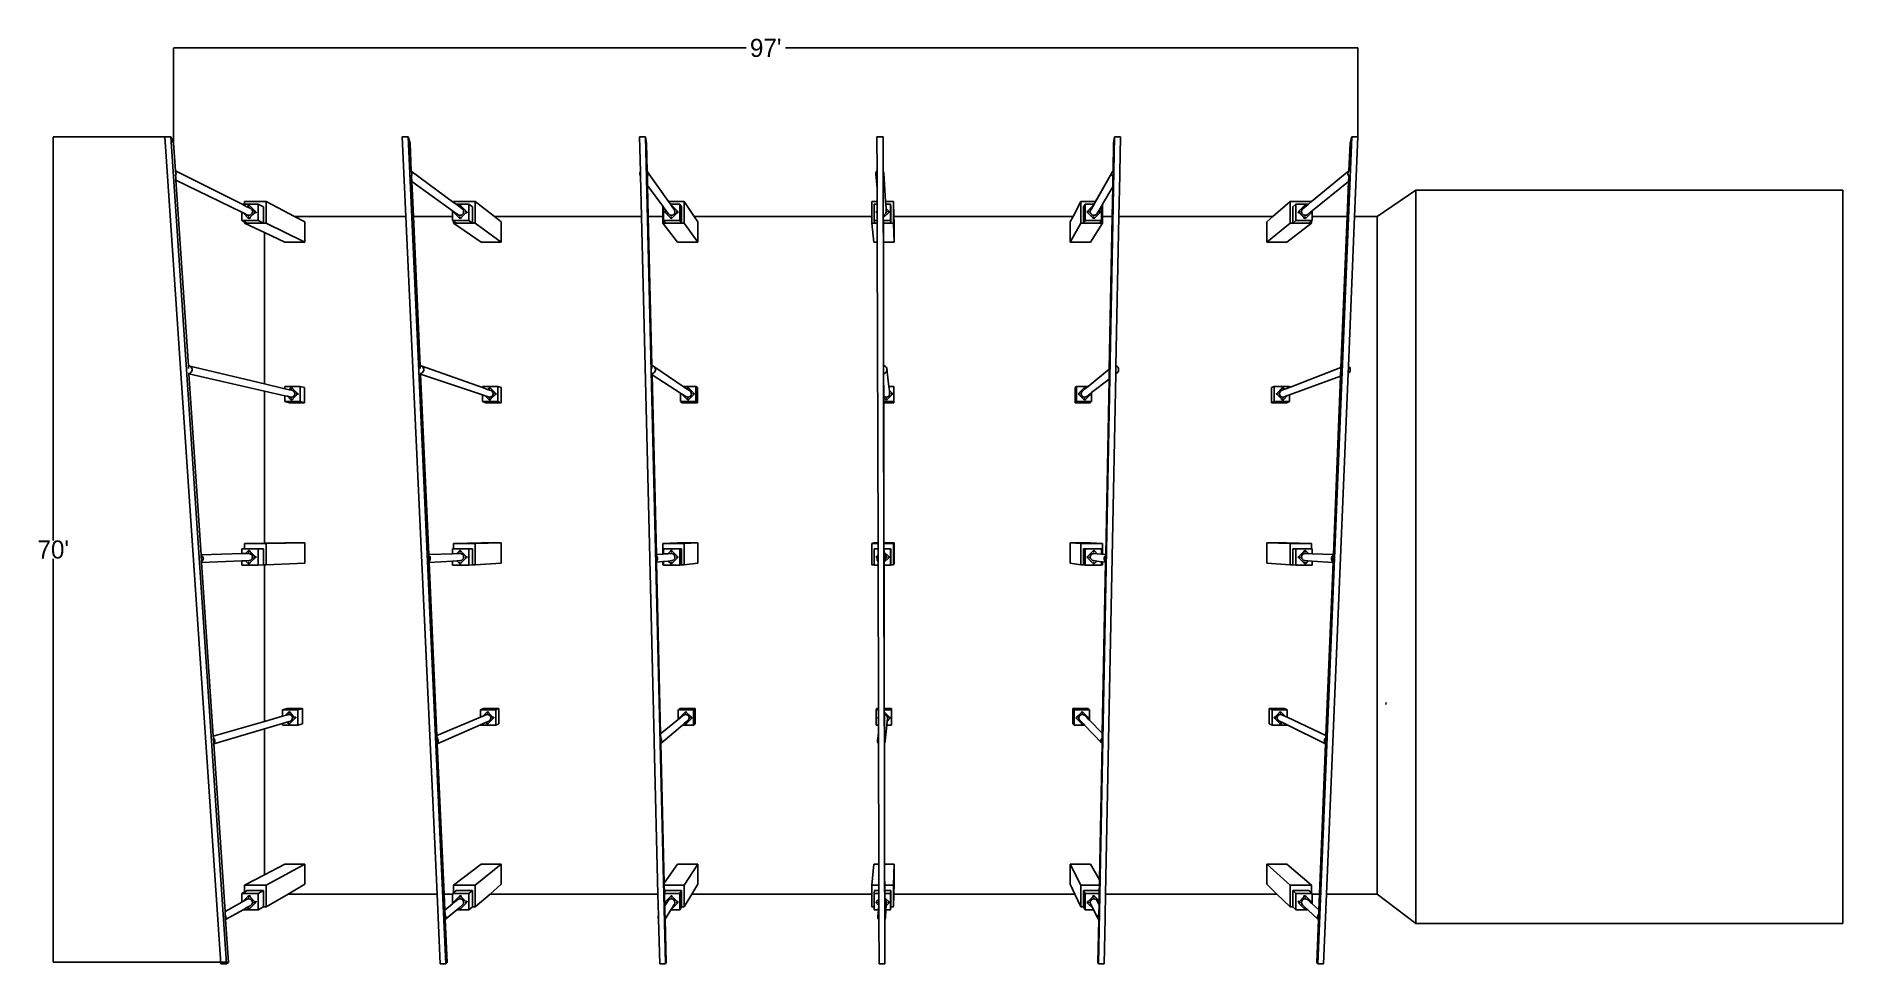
# Model space of a CAD drawing. Header units: inches. Extents: x -1152 to 1243, y -567 to 664.
import ezdxf

# ---------------------------------------------------------------- set-up
doc = ezdxf.new("R2010")
doc.units = ezdxf.units.IN
doc.header["$MEASUREMENT"] = 0
doc.dimstyles.get("Standard").update_dxf_attribs({"dimtxt": 24, "dimasz": 0.18, "dimexe": 0.18, "dimexo": 0.0625, "dimgap": 0.09, "dimtad": 0, "dimtih": 1, "dimtoh": 1, "dimdec": 4, "dimzin": 0, "dimdsep": 46, "dimtxsty": 'Standard', "dimcen": 0.09, "dimclrd": 1, "dimclre": 1, "dimclrt": 1, "dimadec": 0, "dimazin": 0, "dimtfac": 1, "dimtdec": 4, "dimtofl": 0, "dimtmove": 0, "dimatfit": 3, "dimfxl": 1, "dimtolj": 1, "dimtzin": 0, "dimarcsym": 0})

msp = doc.modelspace()

# ---------------------------------------------------------------- blocks, each defined once
blk = doc.blocks.new('*D1')
at = {"color": 1, "lineweight": -2, "transparency": 16777216}
for p, q in [((-981.8, 529.9), (-1129.7, 529.9)), ((-1129.5, 529.7), (-1129.5, -5.3)), ((-1129.5, -564.4), (-1129.5, -29.4)), ((-897.4, -564.5), (-1129.7, -564.5))]:
    blk.add_line(p, q, dxfattribs=at)
at = {"color": 1, "transparency": 16777216}
for points in [[(-1129.5, 529.7), (-1129.5, 529.7), (-1129.5, 529.9)], [(-1129.5, -564.4), (-1129.5, -564.4), (-1129.5, -564.5)]]:
    blk.add_solid(points, dxfattribs=at)
at = {"layer": 'Defpoints', "color": 0, "transparency": 16777216}
for p in [(-981.7, 529.9), (-1129.5, -564.5), (-897.3, -564.5)]:
    blk.add_point(p, dxfattribs=at)
at = {"color": 1, "transparency": 16777216, "insert": (-1129.5, -17.3), "char_height": 24, "attachment_point": 5}
blk.add_mtext("\\A1;70'", dxfattribs=at)
blk = doc.blocks.new('*D2')
at = {"color": 1, "lineweight": -2, "transparency": 16777216}
for p, q in [((-970.1, 521.7), (-970.1, 648)), ((-969.9, 647.8), (-211.3, 647.8)), ((599.5, 647.8), (-159.1, 647.8)), ((599.7, 529.9), (599.7, 648))]:
    blk.add_line(p, q, dxfattribs=at)
at = {"color": 1, "transparency": 16777216}
for points in [[(-969.9, 647.8), (-969.9, 647.8), (-970.1, 647.8)], [(599.5, 647.8), (599.5, 647.8), (599.7, 647.8)]]:
    blk.add_solid(points, dxfattribs=at)
at = {"layer": 'Defpoints', "color": 0, "transparency": 16777216}
for p in [(599.7, 647.8), (599.7, 529.9), (-970.1, 521.6)]:
    blk.add_point(p, dxfattribs=at)
at = {"color": 1, "transparency": 16777216, "insert": (-185.2, 647.8), "char_height": 24, "attachment_point": 5}
blk.add_mtext("\\A1;97'", dxfattribs=at)

# ---------------------------------------------------------------- dimensions: what is measured, and where the dimension line sits
dim = msp.add_linear_dim(base=(599.6665, 647.79372), p1=(-970.12633, 521.61805), p2=(599.6665, 529.8555), text="97'", dimstyle='Standard')
dim.commit()
dim.dimension.update_dxf_attribs({"geometry": '*D2', "text_midpoint": (-185.22991, 647.79372)})
dim = msp.add_linear_dim(base=(-1129.48975, -564.54069), p1=(-981.72459, 529.8555), p2=(-897.30158, -564.54069), angle=90, text="70'", dimstyle='Standard')
dim.commit()
dim.dimension.update_dxf_attribs({"geometry": '*D1', "text_midpoint": (-1129.48975, -17.34259)})

# ---------------------------------------------------------------- linework, layer by layer
for p, q in [((-907.35362, -566.54973), (-981.72459, 529.8555)), ((-973.62182, 529.8555), (-981.72459, 529.8555)), ((-899.86467, -566.54973), (-973.62182, 529.8555)), ((-973.62182, 529.8555), (-970.12633, 521.61805)), ((-658.96416, 529.8555), (-667.06693, 529.8555)), ((-662.20515, 424.37246), (-667.06693, 529.8555)), ((-609.04404, -566.54973), (-658.96416, 529.8555)), ((-658.96416, 529.8555), (-656.59835, 521.61805)), ((-344.30649, 529.8555), (-352.40926, 529.8555)), ((-351.28329, 483.61344), (-352.40926, 529.8555)), ((-318.2234, -566.54973), (-344.30649, 529.8555)), ((-344.30649, 529.8555), (-343.07036, 521.61805)), ((-29.64883, 529.8555), (-37.7516, 529.8555)), ((-37.6341, 484.80823), (-37.7516, 529.8555)), ((-27.40277, -566.54973), (-29.64883, 529.8555)), ((-29.64883, 529.8555), (-29.54238, 521.61805)), ((255.92893, -566.54973), (276.90606, 529.8555)), ((276.90606, 529.8555), (275.91192, 521.61805)), ((285.00884, 529.8555), (276.90606, 529.8555)), ((284.08222, 482.80129), (285.00884, 529.8555)), ((546.74956, -566.54973), (591.56373, 529.8555)), ((591.56373, 529.8555), (589.4399, 521.61805)), ((599.6665, 529.8555), (591.56373, 529.8555)), ((595.29596, 424.37246), (599.6665, 529.8555)), ((-970.12633, 521.61805), (-967.663, 484.87821)), ((-656.59835, 521.61805), (-654.91553, 484.53462)), ((-343.07036, 521.61805), (-342.18395, 484.23329)), ((-29.54238, 521.61805), (-29.46622, 484.31491)), ((275.91192, 521.61805), (275.21103, 484.86258)), ((589.4399, 521.61805), (587.94456, 484.91166)), ((-967.84937, 484.3264), (-967.21468, 483.25798)), ((-967.16361, 479.14841), (-967.84937, 477.92579)), ((-967.663, 484.87821), (-967.61824, 484.21074)), ((-879.33381, 440.61808), (-967.663, 484.87821)), ((-967.21468, 483.25798), (-966.83507, 481.90855)), ((-966.81765, 480.50685), (-967.16361, 479.14841)), ((-966.83507, 481.90855), (-966.81765, 480.50685)), ((-655.05726, 484.3264), (-654.42257, 483.25798)), ((-654.3715, 479.14841), (-655.05726, 477.92579)), ((-654.91553, 484.53462), (-654.90083, 484.21074)), ((-598.84842, 443.05377), (-654.91553, 484.53462)), ((-654.42257, 483.25798), (-654.04296, 481.90855)), ((-654.02554, 480.50685), (-654.3715, 479.14841)), ((-654.04296, 481.90855), (-654.02554, 480.50685)), ((-351.89779, 481.77623), (-351.55184, 483.13467)), ((-351.88037, 480.37453), (-351.89779, 481.77623)), ((-351.50076, 479.0251), (-351.88037, 480.37453)), ((-351.55184, 483.13467), (-351.28329, 483.61344)), ((-351.1575, 478.44726), (-351.50076, 479.0251)), ((-351.1575, 478.44726), (-351.28329, 483.61344)), ((-342.26515, 484.3264), (-341.63047, 483.25798)), ((-341.57939, 479.14841), (-342.26515, 477.92579)), ((-342.18395, 484.23329), (-342.18342, 484.21074)), ((-313.88718, 444.1898), (-342.18395, 484.23329)), ((-341.63047, 483.25798), (-341.25085, 481.90855)), ((-341.23343, 480.50685), (-341.57939, 479.14841)), ((-341.25085, 481.90855), (-341.23343, 480.50685)), ((-39.10569, 481.77623), (-38.75973, 483.13467)), ((-39.08827, 480.37453), (-39.10569, 481.77623)), ((-38.70865, 479.0251), (-39.08827, 480.37453)), ((-37.57399, 461.76487), (-39.08827, 480.37453)), ((-38.75973, 483.13467), (-38.07397, 484.35728)), ((-37.99272, 477.81991), (-38.70865, 479.0251)), ((-38.07397, 484.35728), (-37.6341, 484.80823)), ((-37.61491, 477.45138), (-37.6341, 484.80823)), ((-29.47304, 484.3264), (-29.46622, 484.31491)), ((-28.78728, 479.14841), (-29.47304, 477.92579)), ((-29.46622, 484.31491), (-28.83836, 483.25798)), ((-28.83836, 483.25798), (-28.45874, 481.90855)), ((-28.44132, 480.50685), (-28.78728, 479.14841)), ((-28.45874, 481.90855), (-28.44132, 480.50685)), ((-26.23129, 444.1898), (-28.45874, 481.90855)), ((245.98188, 433.68004), (274.03238, 483.13467)), ((251.93592, 444.1898), (274.71814, 484.35728)), ((273.68642, 481.77623), (274.03238, 483.13467)), ((273.70384, 480.37453), (273.68642, 481.77623)), ((274.08346, 479.0251), (273.70384, 480.37453)), ((274.03238, 483.13467), (274.71814, 484.35728)), ((274.79939, 477.81991), (274.08346, 479.0251)), ((274.71814, 484.35728), (275.21103, 484.86258)), ((275.21103, 484.86258), (275.26433, 484.91722)), ((282.93161, 424.37246), (284.01074, 479.17165)), ((284.01074, 479.17165), (284.08222, 482.80129)), ((284.35078, 480.50685), (284.01074, 479.17165)), ((284.08222, 482.80129), (284.33336, 481.90855)), ((284.33336, 481.90855), (284.35078, 480.50685)), ((538.41315, 444.06026), (587.94456, 484.91166)), ((586.47853, 481.77623), (586.82449, 483.13467)), ((586.49595, 480.37453), (586.47853, 481.77623)), ((586.87556, 479.0251), (586.49595, 480.37453)), ((586.82449, 483.13467), (587.51025, 484.35728)), ((587.5915, 477.81991), (586.87556, 479.0251)), ((587.51025, 484.35728), (588.05644, 484.91722)), ((587.94456, 484.91166), (587.94091, 484.82196)), ((-967.17451, 477.59255), (-966.83876, 472.58507)), ((-966.83876, 472.58507), (-950.33948, 226.50333)), ((-879.57574, 429.93142), (-966.83876, 472.58507)), ((-654.6005, 477.59255), (-654.29607, 470.884)), ((-600.13649, 431.90641), (-654.29607, 470.884)), ((-654.29607, 470.884), (-652.18542, 424.37246)), ((-349.8408, 424.37246), (-351.1575, 478.44726)), ((-342.0265, 477.59255), (-341.73976, 465.49921)), ((-321.67065, 438.16218), (-341.73976, 465.49921)), ((-341.73976, 465.49921), (-340.76462, 424.37246)), ((-37.61491, 477.45138), (-37.99272, 477.81991)), ((-37.57399, 461.76487), (-37.61491, 477.45138)), ((-37.52815, 444.1898), (-37.57399, 461.76487)), ((-29.45249, 477.59255), (-29.34732, 426.08303)), ((261.23538, 440.67324), (274.80487, 463.56336)), ((274.80487, 463.56336), (274.05754, 424.37246)), ((275.26433, 477.36638), (274.79939, 477.81991)), ((275.06137, 477.01441), (274.80487, 463.56336)), ((539.20813, 432.10623), (587.36554, 470.69823)), ((587.36554, 470.69823), (585.47833, 424.37246)), ((587.62285, 477.01441), (587.36554, 470.69823)), ((588.05644, 477.36638), (587.5915, 477.81991)), ((625.22168, 424.37246), (676.65304, 459.28177)), ((676.65304, 459.28177), (1242.5473, 459.28177)), ((676.65304, -512.89555), (676.65304, 459.28177)), ((1242.5473, 459.28177), (1242.5473, -512.89555)), ((-879.46628, 440.61808), (-879.33381, 440.61808)), ((-879.33381, 440.61808), (-876.02619, 440.61808)), ((-872.78909, 437.33863), (-879.33381, 440.61808)), ((-847.47569, 444.1898), (-876.02619, 444.1898)), ((-876.02619, 444.1898), (-876.02619, 440.61808)), ((-876.02619, 440.61808), (-857.98816, 440.61808)), ((-872.83297, 437.29475), (-872.78909, 437.33863)), ((-872.78909, 437.33863), (-871.20309, 438.92464)), ((-868.61748, 435.24832), (-872.78909, 437.33863)), ((-871.21699, 438.19744), (-871.20219, 438.30986)), ((-871.20219, 438.08502), (-871.21699, 438.19744)), ((-871.20309, 438.92464), (-870.402, 439.72572)), ((-871.20309, 438.92464), (-870.96845, 438.7446)), ((-871.20219, 438.30986), (-871.1588, 438.41462)), ((-871.1588, 437.98026), (-871.20219, 438.08502)), ((-871.1588, 438.41462), (-871.08977, 438.50458)), ((-871.08977, 437.8903), (-871.1588, 437.98026)), ((-871.08977, 438.50458), (-870.99981, 438.57361)), ((-870.99981, 437.82128), (-871.08977, 437.8903)), ((-870.99981, 438.57361), (-870.89505, 438.617)), ((-870.90089, 437.77155), (-870.99981, 437.82128)), ((-870.92567, 437.79057), (-870.99981, 437.82128)), ((-870.97989, 437.81303), (-870.90855, 437.75829)), ((-870.96845, 438.7446), (-870.69522, 438.63142)), ((-870.90089, 437.77155), (-870.92567, 437.79057)), ((-870.89505, 437.77788), (-870.92567, 437.79057)), ((-870.90855, 437.75829), (-870.80011, 437.71337)), ((-870.79614, 437.72817), (-870.90089, 437.77155)), ((-870.89505, 438.617), (-870.78263, 438.6318)), ((-870.78263, 437.76308), (-870.89505, 437.77788)), ((-870.80011, 437.71337), (-870.68374, 437.69805)), ((-870.68374, 437.71337), (-870.79614, 437.72817)), ((-870.78263, 438.6318), (-870.67021, 438.617)), ((-870.67021, 437.77788), (-870.78263, 437.76308)), ((-870.69522, 438.63142), (-870.402, 438.59282)), ((-870.57133, 437.72817), (-870.68374, 437.71337)), ((-870.68374, 437.69805), (-870.56736, 437.71337)), ((-870.68374, 437.71031), (-870.68374, 437.71337)), ((-870.68374, 437.69805), (-870.68374, 437.71031)), ((-870.67021, 438.617), (-870.6275, 438.59931)), ((-870.56545, 437.82128), (-870.67021, 437.77788)), ((-870.5782, 438.59282), (-870.6275, 438.59931)), ((-870.6275, 438.59931), (-870.56545, 438.57361)), ((-870.46976, 438.5479), (-870.5782, 438.59282)), ((-870.46976, 437.76912), (-870.57133, 437.72817)), ((-870.56736, 437.71337), (-870.45892, 437.75829)), ((-870.46658, 438.5238), (-870.56545, 438.57361)), ((-870.56545, 438.57361), (-870.54037, 438.55436)), ((-870.47549, 437.8903), (-870.56545, 437.82128)), ((-870.54037, 438.55436), (-870.46658, 438.5238)), ((-870.54037, 438.55436), (-870.47549, 438.50458)), ((-870.47549, 438.50458), (-870.40647, 438.41462)), ((-870.45416, 437.9181), (-870.47549, 437.8903)), ((-870.37663, 438.47644), (-870.46976, 438.5479)), ((-870.37663, 437.84057), (-870.46976, 437.76912)), ((-870.46658, 438.5238), (-870.37663, 438.45478)), ((-870.45892, 437.75829), (-870.3658, 437.82974)), ((-870.40647, 437.98026), (-870.45416, 437.9181)), ((-870.45416, 437.9181), (-870.37663, 437.84057)), ((-870.40647, 438.41462), (-870.36307, 438.30986)), ((-870.36307, 438.08502), (-870.40647, 437.98026)), ((-870.35409, 439.70151), (-870.402, 439.72572)), ((-870.402, 439.72572), (-869.60092, 438.92464)), ((-870.402, 439.72572), (-870.402, 438.59889)), ((-870.402, 438.59282), (-870.10879, 438.63142)), ((-870.30518, 438.38332), (-870.37663, 438.47644)), ((-870.37663, 438.45478), (-870.30762, 438.36483)), ((-870.37663, 437.84057), (-870.30518, 437.93369)), ((-870.29435, 438.37249), (-870.3658, 438.46561)), ((-870.3658, 437.82974), (-870.29435, 437.92286)), ((-870.36307, 438.30986), (-870.34827, 438.19744)), ((-870.34827, 438.19744), (-870.36307, 438.08502)), ((-870.35409, 439.70151), (-869.55306, 438.90048)), ((-870.30762, 438.36483), (-870.26423, 438.26008)), ((-870.26026, 438.27488), (-870.30518, 438.38332)), ((-870.30518, 437.93369), (-870.26601, 438.02826)), ((-870.24943, 438.26405), (-870.29435, 438.37249)), ((-870.29435, 437.92286), (-870.25069, 438.02826)), ((-870.26601, 438.02826), (-870.26423, 438.03527)), ((-870.26423, 438.26008), (-870.24943, 438.14768)), ((-870.24943, 438.14768), (-870.26423, 438.03527)), ((-870.26423, 438.03527), (-870.26026, 438.04214)), ((-870.24494, 438.15851), (-870.26026, 438.27488)), ((-870.26026, 438.04214), (-870.24494, 438.15851)), ((-870.25069, 438.02826), (-870.24943, 438.0313)), ((-870.23411, 438.14768), (-870.24943, 438.26405)), ((-870.24943, 438.0313), (-870.23411, 438.14768)), ((-870.10879, 438.63142), (-869.83555, 438.7446)), ((-869.83555, 438.7446), (-869.60092, 438.92464)), ((-869.60092, 438.92464), (-862.11765, 431.44137)), ((-869.55306, 438.90048), (-869.60092, 438.92464)), ((-869.55306, 438.90048), (-862.0702, 431.41762)), ((-868.88362, 435.3161), (-868.61748, 435.24832)), ((-868.61748, 435.24832), (-867.52283, 434.63433)), ((-867.52283, 434.63433), (-866.62438, 433.75795)), ((-866.62438, 433.75795), (-865.98338, 432.67889)), ((-865.98338, 432.67889), (-865.6435, 431.4707)), ((-865.6279, 430.21571), (-865.6435, 431.4707)), ((-863.32383, 431.02581), (-863.25481, 431.11577)), ((-863.25481, 431.11577), (-863.16485, 431.1848)), ((-863.16485, 431.1848), (-863.06009, 431.22819)), ((-863.06009, 431.22819), (-862.94767, 431.24299)), ((-862.94767, 431.24299), (-862.83525, 431.22819)), ((-862.83525, 431.22819), (-862.7951, 431.21156)), ((-862.74413, 431.20485), (-862.7951, 431.21156)), ((-862.7951, 431.21156), (-862.73049, 431.1848)), ((-862.63568, 431.15993), (-862.74413, 431.20485)), ((-862.63251, 431.13583), (-862.73049, 431.1848)), ((-862.73049, 431.1848), (-862.70675, 431.16658)), ((-862.70675, 431.16658), (-862.63251, 431.13583)), ((-862.70675, 431.16658), (-862.64053, 431.11577)), ((-862.64053, 431.11577), (-862.57151, 431.02581)), ((-862.54256, 431.08848), (-862.63568, 431.15993)), ((-862.63251, 431.13583), (-862.54256, 431.06681)), ((-862.47111, 430.99536), (-862.54256, 431.08848)), ((-862.54256, 431.06681), (-862.47354, 430.97686)), ((-862.46028, 430.98452), (-862.53173, 431.07764)), ((-862.29769, 431.20674), (-862.41087, 430.9335)), ((-862.11765, 431.44137), (-862.29769, 431.20674)), ((-862.11765, 431.44137), (-861.31657, 430.64029)), ((-862.0702, 431.41762), (-862.11765, 431.44137)), ((-862.0702, 431.41762), (-861.26916, 430.61658)), ((-857.98816, 440.61808), (-857.98816, 419.03049)), ((-851.0445, 437.05217), (-857.98816, 440.61808)), ((-851.0445, 437.05217), (-851.0445, 415.6393)), ((-847.47569, 415.6393), (-847.47569, 444.1898)), ((-809.66593, 424.37246), (-847.47569, 444.1898)), ((-600.13649, 424.37246), (-600.13649, 431.90641)), ((-598.99115, 431.08213), (-600.13649, 431.90641)), ((-599.43299, 430.64029), (-598.99115, 431.08213)), ((-598.37743, 430.64045), (-598.99115, 431.08213)), ((-570.29792, 444.1898), (-598.84842, 444.1898)), ((-598.84842, 444.1898), (-598.84842, 443.05377)), ((-595.55624, 440.61808), (-598.84842, 443.05377)), ((-595.55624, 440.61808), (-578.5489, 440.61808)), ((-592.04958, 438.0237), (-595.55624, 440.61808)), ((-592.04958, 438.0237), (-591.14864, 438.92464)), ((-587.46839, 434.63433), (-592.04958, 438.0237)), ((-591.14864, 438.92464), (-590.34756, 439.72572)), ((-591.14864, 438.92464), (-590.91401, 438.7446)), ((-591.13074, 438.19744), (-591.11594, 438.30986)), ((-591.11594, 438.08502), (-591.13074, 438.19744)), ((-591.11594, 438.30986), (-591.07255, 438.41462)), ((-591.07255, 437.98026), (-591.11594, 438.08502)), ((-591.07255, 438.41462), (-591.00352, 438.50458)), ((-591.00352, 437.8903), (-591.07255, 437.98026)), ((-591.00352, 438.50458), (-590.91356, 438.57361)), ((-590.98578, 437.8767), (-591.00352, 437.8903)), ((-590.98578, 437.8767), (-590.95806, 437.84057)), ((-590.94966, 437.84898), (-590.98578, 437.8767)), ((-590.97965, 437.87199), (-590.95664, 437.842)), ((-590.94966, 437.84898), (-590.95806, 437.84057)), ((-590.95664, 437.842), (-590.95194, 437.83587)), ((-590.95194, 437.83587), (-590.94723, 437.82974)), ((-590.91356, 437.82128), (-590.94966, 437.84898)), ((-590.94723, 437.82974), (-590.85411, 437.75829)), ((-590.91401, 438.7446), (-590.64078, 438.63142)), ((-590.91356, 438.57361), (-590.8088, 438.617)), ((-590.84645, 437.77155), (-590.91356, 437.82128)), ((-590.90854, 437.8192), (-590.91356, 437.82128)), ((-590.84645, 437.77155), (-590.90854, 437.8192)), ((-590.8088, 437.77788), (-590.90854, 437.8192)), ((-590.85411, 437.75829), (-590.74567, 437.71337)), ((-590.7417, 437.72817), (-590.84645, 437.77155)), ((-590.8088, 438.617), (-590.69638, 438.6318)), ((-590.69638, 437.76308), (-590.8088, 437.77788)), ((-590.74567, 437.71337), (-590.6293, 437.69805)), ((-590.6293, 437.71337), (-590.7417, 437.72817)), ((-590.69638, 438.6318), (-590.58396, 438.617)), ((-590.58396, 437.77788), (-590.69638, 437.76308)), ((-590.64078, 438.63142), (-590.34756, 438.59282)), ((-590.51689, 437.72817), (-590.6293, 437.71337)), ((-590.6293, 437.69805), (-590.51292, 437.71337)), ((-590.6293, 437.71031), (-590.6293, 437.71337)), ((-590.6293, 437.69805), (-590.6293, 437.71031)), ((-590.58396, 438.617), (-590.52643, 438.59317)), ((-590.4792, 437.82128), (-590.58396, 437.77788)), ((-590.52376, 438.59282), (-590.52643, 438.59317)), ((-590.4792, 438.57361), (-590.52376, 438.59282)), ((-590.41531, 437.76912), (-590.51689, 437.72817)), ((-590.51292, 437.71337), (-590.40448, 437.75829)), ((-590.41214, 438.5238), (-590.4792, 438.57361)), ((-590.41531, 438.5479), (-590.4792, 438.57361)), ((-590.4792, 438.57361), (-590.41681, 438.52573)), ((-590.38924, 437.8903), (-590.4792, 437.82128)), ((-590.41681, 438.52573), (-590.41214, 438.5238)), ((-590.41681, 438.52573), (-590.38924, 438.50458)), ((-590.32219, 438.47644), (-590.41531, 438.5479)), ((-590.32219, 437.84057), (-590.41531, 437.76912)), ((-590.41214, 438.5238), (-590.32219, 438.45478)), ((-590.40448, 437.75829), (-590.31136, 437.82974)), ((-590.38924, 438.50458), (-590.32022, 438.41462)), ((-590.38172, 437.9001), (-590.38924, 437.8903)), ((-590.32022, 437.98026), (-590.38172, 437.9001)), ((-590.38172, 437.9001), (-590.32219, 437.84057)), ((-590.31507, 439.70151), (-590.34756, 439.72572)), ((-590.34756, 439.72572), (-589.54648, 438.92464)), ((-590.34756, 439.72572), (-590.34756, 438.59889)), ((-590.34756, 438.59282), (-590.05435, 438.63142)), ((-590.25074, 438.38332), (-590.32219, 438.47644)), ((-590.32219, 438.45478), (-590.25317, 438.36483)), ((-590.32219, 437.84057), (-590.25074, 437.93369)), ((-590.32022, 438.41462), (-590.27682, 438.30986)), ((-590.27682, 438.08502), (-590.32022, 437.98026)), ((-590.31507, 439.70151), (-589.51403, 438.90048)), ((-590.23991, 438.37249), (-590.31136, 438.46561)), ((-590.31136, 437.82974), (-590.23991, 437.92286)), ((-590.27682, 438.30986), (-590.26202, 438.19744)), ((-590.26202, 438.19744), (-590.27682, 438.08502)), ((-590.25317, 438.36483), (-590.20979, 438.26008)), ((-590.20582, 438.27488), (-590.25074, 438.38332)), ((-590.25074, 437.93369), (-590.21157, 438.02826)), ((-590.19499, 438.26405), (-590.23991, 438.37249)), ((-590.23991, 437.92286), (-590.19625, 438.02826)), ((-590.21157, 438.02826), (-590.20979, 438.03527)), ((-590.20979, 438.26008), (-590.19499, 438.14768)), ((-590.19499, 438.14768), (-590.20979, 438.03527)), ((-590.20979, 438.03527), (-590.20582, 438.04214)), ((-590.1905, 438.15851), (-590.20582, 438.27488)), ((-590.20582, 438.04214), (-590.1905, 438.15851)), ((-590.19625, 438.02826), (-590.19499, 438.0313)), ((-590.17967, 438.14768), (-590.19499, 438.26405)), ((-590.19499, 438.0313), (-590.17967, 438.14768)), ((-590.05435, 438.63142), (-589.78111, 438.7446)), ((-589.78111, 438.7446), (-589.54648, 438.92464)), ((-589.54648, 438.92464), (-582.06321, 431.44137)), ((-589.51403, 438.90048), (-589.54648, 438.92464)), ((-589.51403, 438.90048), (-582.03117, 431.41762)), ((-587.46839, 434.63433), (-586.56994, 433.75795)), ((-586.56994, 433.75795), (-585.92894, 432.67889)), ((-585.92894, 432.67889), (-585.58906, 431.4707)), ((-585.58906, 431.4707), (-585.57346, 430.21571)), ((-583.23758, 431.02581), (-583.16856, 431.11577)), ((-583.16856, 431.11577), (-583.0786, 431.1848)), ((-583.0786, 431.1848), (-582.97384, 431.22819)), ((-582.97384, 431.22819), (-582.86142, 431.24299)), ((-582.86142, 431.24299), (-582.749, 431.22819)), ((-582.749, 431.22819), (-582.69403, 431.20542)), ((-582.68969, 431.20485), (-582.69403, 431.20542)), ((-582.69403, 431.20542), (-582.64424, 431.1848)), ((-582.58124, 431.15993), (-582.68969, 431.20485)), ((-582.57807, 431.13583), (-582.64424, 431.1848)), ((-582.64424, 431.1848), (-582.58318, 431.13795)), ((-582.58318, 431.13795), (-582.57807, 431.13583)), ((-582.58318, 431.13795), (-582.55428, 431.11577)), ((-582.48812, 431.08848), (-582.58124, 431.15993)), ((-582.57807, 431.13583), (-582.48812, 431.06681)), ((-582.55428, 431.11577), (-582.48525, 431.02581)), ((-582.41667, 430.99536), (-582.48812, 431.08848)), ((-582.48812, 431.06681), (-582.4191, 430.97686)), ((-582.40583, 430.98452), (-582.47729, 431.07764)), ((-582.24325, 431.20674), (-582.35643, 430.9335)), ((-582.06321, 431.44137), (-582.24325, 431.20674)), ((-582.06321, 431.44137), (-581.26213, 430.64029)), ((-582.03117, 431.41762), (-582.06321, 431.44137)), ((-582.03117, 431.41762), (-581.23014, 430.61658)), ((-578.5489, 440.61808), (-578.5489, 419.03049)), ((-573.86673, 437.05217), (-578.5489, 440.61808)), ((-573.86673, 415.6393), (-573.86673, 437.05217)), ((-570.29792, 415.6393), (-570.29792, 444.1898)), ((-544.85433, 424.37246), (-570.29792, 444.1898)), ((-321.67065, 438.16218), (-321.67065, 424.37246)), ((-320.69723, 436.83623), (-321.67065, 438.16218)), ((-320.69723, 419.03049), (-320.69723, 436.83623)), ((-317.51596, 432.50288), (-320.69723, 436.83623)), ((-319.37855, 430.64029), (-318.57747, 431.44137)), ((-318.57747, 431.44137), (-317.51596, 432.50288)), ((-318.39743, 431.20674), (-318.57747, 431.44137)), ((-318.30282, 430.97832), (-318.39743, 431.20674)), ((-318.27701, 431.04061), (-318.20798, 431.13057)), ((-318.20798, 431.13057), (-318.11803, 431.1996)), ((-318.11803, 431.1996), (-318.01327, 431.24299)), ((-318.01327, 431.24299), (-317.90085, 431.25779)), ((-317.90085, 431.25779), (-317.78843, 431.24299)), ((-317.78843, 431.24299), (-317.68367, 431.1996)), ((-317.68367, 431.1996), (-317.64, 431.16609)), ((-317.62513, 431.15993), (-317.64, 431.16609)), ((-317.64, 431.16609), (-317.59371, 431.13057)), ((-317.53201, 431.08848), (-317.62513, 431.15993)), ((-317.59371, 431.13057), (-317.52468, 431.04061)), ((-317.47535, 430.99932), (-317.54681, 431.09244)), ((-314.07074, 427.80999), (-317.51596, 432.50288)), ((-293.12015, 444.1898), (-313.88718, 444.1898)), ((-311.36322, 440.61808), (-313.88718, 444.1898)), ((-311.36322, 440.61808), (-299.10965, 440.61808)), ((-310.55065, 439.46819), (-311.36322, 440.61808)), ((-310.55065, 439.46819), (-310.29312, 439.72572)), ((-309.96853, 438.64442), (-310.55065, 439.46819)), ((-310.29312, 439.72572), (-309.49204, 438.92464)), ((-310.29312, 439.72572), (-310.29312, 439.10375)), ((-309.96853, 438.64442), (-309.72667, 438.7446)), ((-306.5155, 433.75795), (-309.96853, 438.64442)), ((-309.72667, 438.7446), (-309.49204, 438.92464)), ((-309.49204, 438.92464), (-302.00877, 431.44137)), ((-306.5155, 433.75795), (-305.8745, 432.67889)), ((-305.8745, 432.67889), (-305.53462, 431.4707)), ((-305.53462, 431.4707), (-305.51902, 430.21571)), ((-303.15133, 431.02581), (-303.08231, 431.11577)), ((-303.08231, 431.11577), (-302.99235, 431.1848)), ((-302.99235, 431.1848), (-302.88759, 431.22819)), ((-302.88759, 431.22819), (-302.77517, 431.24299)), ((-302.77517, 431.24299), (-302.66275, 431.22819)), ((-302.66275, 431.22819), (-302.55799, 431.1848)), ((-302.55799, 431.1848), (-302.46803, 431.11577)), ((-302.46803, 431.11577), (-302.46629, 431.11349)), ((-302.43368, 431.08848), (-302.46629, 431.11349)), ((-302.46629, 431.11349), (-302.399, 431.02581)), ((-302.36223, 430.99536), (-302.43368, 431.08848)), ((-302.35139, 430.98452), (-302.42285, 431.07764)), ((-302.18881, 431.20674), (-302.30199, 430.9335)), ((-302.00877, 431.44137), (-302.18881, 431.20674)), ((-302.00877, 431.44137), (-301.20769, 430.64029)), ((-299.10965, 440.61808), (-299.10965, 419.03049)), ((-296.68897, 437.05217), (-299.10965, 440.61808)), ((-296.68897, 415.6393), (-296.68897, 437.05217)), ((-293.12015, 415.6393), (-293.12015, 444.1898)), ((-280.04273, 424.37246), (-293.12015, 444.1898)), ((-37.52815, 444.1898), (-44.49288, 444.1898)), ((-44.49288, 444.1898), (-44.49288, 424.37246)), ((-41.25797, 440.61808), (-37.51883, 440.61808)), ((-41.25797, 419.03049), (-41.25797, 440.61808)), ((-39.32411, 430.64029), (-38.52303, 431.44137)), ((-38.52303, 431.44137), (-37.49757, 432.46683)), ((-38.34299, 431.20674), (-38.52303, 431.44137)), ((-38.23247, 430.93992), (-38.34299, 431.20674)), ((-38.19076, 431.04061), (-38.12173, 431.13057)), ((-38.12173, 431.13057), (-38.03178, 431.1996)), ((-38.03178, 431.1996), (-37.92702, 431.24299)), ((-37.92702, 431.24299), (-37.8146, 431.25779)), ((-37.8146, 431.25779), (-37.70218, 431.24299)), ((-37.70218, 431.24299), (-37.59742, 431.1996)), ((-37.59742, 431.1996), (-37.50746, 431.13057)), ((-37.51883, 440.61808), (-37.52815, 444.1898)), ((-37.49757, 432.46683), (-37.51883, 440.61808)), ((-37.50746, 431.13057), (-37.49404, 431.11308)), ((-37.49404, 431.11308), (-37.49757, 432.46683)), ((-37.49253, 430.53575), (-37.49404, 431.11308)), ((-15.94238, 444.1898), (-26.23129, 444.1898)), ((-26.02037, 440.61808), (-26.23129, 444.1898)), ((-26.02037, 440.61808), (-19.67039, 440.61808)), ((-25.69962, 435.18666), (-26.02037, 440.61808)), ((-25.69962, 435.18666), (-21.95433, 431.44137)), ((-25.48018, 431.4707), (-25.69962, 435.18666)), ((-25.48018, 431.4707), (-25.46458, 430.21571)), ((-23.06508, 431.02581), (-22.99606, 431.11577)), ((-22.99606, 431.11577), (-22.9061, 431.1848)), ((-22.9061, 431.1848), (-22.80134, 431.22819)), ((-22.80134, 431.22819), (-22.68892, 431.24299)), ((-22.68892, 431.24299), (-22.5765, 431.22819)), ((-22.5765, 431.22819), (-22.47174, 431.1848)), ((-22.47174, 431.1848), (-22.38178, 431.11577)), ((-22.38178, 431.11577), (-22.31275, 431.02581)), ((-22.13437, 431.20674), (-22.24755, 430.9335)), ((-21.95433, 431.44137), (-22.13437, 431.20674)), ((-21.95433, 431.44137), (-21.15325, 430.64029)), ((-19.67039, 440.61808), (-19.67039, 419.03049)), ((-19.5112, 437.05217), (-19.67039, 440.61808)), ((-19.5112, 415.6393), (-19.5112, 437.05217)), ((-15.94238, 415.6393), (-15.94238, 444.1898)), ((-15.23112, 424.37246), (-15.94238, 444.1898)), ((222.30375, 424.37246), (232.68488, 444.1898)), ((251.93592, 444.1898), (232.68488, 444.1898)), ((232.68488, 444.1898), (232.68488, 415.6393)), ((236.2537, 437.05217), (238.18129, 440.61808)), ((236.2537, 415.6393), (236.2537, 437.05217)), ((238.18129, 440.61808), (249.9101, 440.61808)), ((238.18129, 419.03049), (238.18129, 440.61808)), ((240.73033, 430.64029), (241.53141, 431.44137)), ((241.53141, 431.44137), (248.86435, 438.77431)), ((241.71145, 431.20674), (241.53141, 431.44137)), ((241.82463, 430.9335), (241.71145, 431.20674)), ((241.9262, 431.09244), (241.85475, 430.99932)), ((241.89549, 431.04061), (241.96452, 431.13057)), ((241.96452, 431.13057), (242.05448, 431.1996)), ((242.05448, 431.1996), (242.15923, 431.24299)), ((242.15923, 431.24299), (242.27165, 431.25779)), ((242.27165, 431.25779), (242.38407, 431.24299)), ((242.38407, 431.24299), (242.48883, 431.1996)), ((242.48883, 431.1996), (242.57879, 431.13057)), ((242.57879, 431.13057), (242.64782, 431.04061)), ((245.04166, 431.35223), (245.35141, 432.56849)), ((245.05726, 430.09723), (245.04166, 431.35223)), ((245.35141, 432.56849), (245.98188, 433.68004)), ((245.35141, 432.56849), (245.9654, 433.66314)), ((245.9654, 433.66314), (248.86435, 438.77431)), ((245.9654, 433.66314), (245.98188, 433.68004)), ((248.86435, 438.77431), (249.9101, 440.61808)), ((249.9101, 440.61808), (251.93592, 444.1898)), ((253.66613, 427.90479), (256.6326, 432.90888)), ((256.6326, 432.90888), (259.76887, 438.1994)), ((256.6326, 432.90888), (258.10011, 431.44137)), ((257.05016, 431.07764), (256.97871, 430.98452)), ((257.02117, 431.02581), (257.05626, 431.07155)), ((257.13245, 431.15993), (257.03933, 431.08848)), ((257.03933, 431.08848), (257.05626, 431.07155)), ((257.05626, 431.07155), (257.09019, 431.11577)), ((257.09019, 431.11577), (257.16568, 431.1737)), ((257.16568, 431.1737), (257.13245, 431.15993)), ((257.16568, 431.1737), (257.18015, 431.1848)), ((257.18015, 431.1848), (257.28491, 431.22819)), ((257.28491, 431.22819), (257.39733, 431.24299)), ((257.39733, 431.24299), (257.50975, 431.22819)), ((257.50975, 431.22819), (257.61451, 431.1848)), ((257.61451, 431.1848), (257.70447, 431.11577)), ((257.70447, 431.11577), (257.7735, 431.02581)), ((257.92007, 431.20674), (257.80931, 430.93934)), ((258.10011, 431.44137), (257.92007, 431.20674)), ((258.10011, 431.44137), (258.90119, 430.64029)), ((259.76887, 438.1994), (261.23538, 440.67324)), ((259.76887, 438.1994), (259.76887, 419.03049)), ((261.23538, 424.37246), (261.23538, 440.67324)), ((487.11535, 424.37246), (509.86265, 444.1898)), ((538.41315, 444.1898), (509.86265, 444.1898)), ((509.86265, 444.1898), (509.86265, 415.6393)), ((513.43147, 437.05217), (517.62054, 440.61808)), ((513.43147, 415.6393), (513.43147, 437.05217)), ((517.62054, 440.61808), (534.23958, 440.61808)), ((517.62054, 419.03049), (517.62054, 440.61808)), ((520.75611, 430.61658), (521.55715, 431.41762)), ((520.78477, 430.64029), (521.5593, 431.41481)), ((521.55715, 431.41762), (529.04, 438.90048)), ((521.55715, 431.41762), (521.58586, 431.44137)), ((521.5593, 431.41481), (521.55715, 431.41762)), ((521.5593, 431.41481), (521.58586, 431.44137)), ((521.58586, 431.44137), (529.04281, 438.89832)), ((521.76589, 431.20674), (521.58586, 431.44137)), ((521.87907, 430.9335), (521.76589, 431.20674)), ((521.98065, 431.09244), (521.90919, 430.99932)), ((521.92399, 430.99536), (521.99148, 431.08161)), ((521.98174, 431.04061), (522.00377, 431.06932)), ((521.99148, 431.08161), (522.05077, 431.13057)), ((521.99148, 431.08161), (522.04429, 431.12213)), ((521.99544, 431.08848), (521.99148, 431.08161)), ((521.99148, 431.08161), (522.00377, 431.06932)), ((522.05077, 431.13057), (521.99544, 431.08848)), ((522.00377, 431.06932), (522.04429, 431.12213)), ((522.04429, 431.12213), (522.05077, 431.13057)), ((522.08857, 431.15993), (522.05077, 431.13057)), ((522.08957, 431.16035), (522.08857, 431.15993)), ((522.08957, 431.16035), (522.14073, 431.1996)), ((522.14073, 431.1996), (522.24548, 431.24299)), ((522.24548, 431.24299), (522.3579, 431.25779)), ((522.3579, 431.25779), (522.47032, 431.24299)), ((522.47032, 431.24299), (522.57508, 431.1996)), ((522.57508, 431.1996), (522.66504, 431.13057)), ((522.66504, 431.13057), (522.73407, 431.04061)), ((525.0961, 431.35223), (525.40585, 432.56849)), ((525.1117, 430.09723), (525.0961, 431.35223)), ((525.40585, 432.56849), (526.01984, 433.66314)), ((526.01984, 433.66314), (526.89622, 434.56159)), ((526.89622, 434.56159), (531.35606, 438.23987)), ((529.04, 438.90048), (529.84104, 439.70151)), ((529.04, 438.90048), (529.06912, 438.92464)), ((529.04, 438.90048), (529.04281, 438.89832)), ((529.04281, 438.89832), (529.06912, 438.92464)), ((529.06912, 438.92464), (529.84352, 439.69903)), ((529.06912, 438.92464), (529.30375, 438.7446)), ((529.14333, 438.27488), (529.12801, 438.15851)), ((529.12801, 438.15851), (529.14333, 438.04214)), ((529.15416, 438.26405), (529.13884, 438.14768)), ((529.13884, 438.14768), (529.15416, 438.0313)), ((529.18825, 438.38332), (529.14333, 438.27488)), ((529.14333, 438.04214), (529.18825, 437.93369)), ((529.19908, 438.37249), (529.15416, 438.26405)), ((529.15416, 438.14768), (529.16896, 438.26008)), ((529.16896, 438.03527), (529.15416, 438.14768)), ((529.15416, 438.0313), (529.19908, 437.92286)), ((529.16896, 438.26008), (529.21235, 438.36483)), ((529.21235, 437.93052), (529.16896, 438.03527)), ((529.2597, 438.47644), (529.18825, 438.38332)), ((529.18825, 437.93369), (529.2597, 437.84057)), ((529.27053, 438.46561), (529.19908, 438.37249)), ((529.19908, 437.92286), (529.26113, 437.842)), ((529.21235, 438.36483), (529.28137, 438.45478)), ((529.27196, 437.85283), (529.21235, 437.93052)), ((529.21426, 438.19744), (529.22906, 438.30986)), ((529.22906, 438.08502), (529.21426, 438.19744)), ((529.22906, 438.30986), (529.27246, 438.41462)), ((529.27246, 437.98026), (529.22906, 438.08502)), ((529.35282, 438.5479), (529.2597, 438.47644)), ((529.27196, 437.85283), (529.2597, 437.84057)), ((529.26113, 437.842), (529.26583, 437.83587)), ((529.26583, 437.83587), (529.27053, 437.82974)), ((529.27053, 437.82974), (529.36366, 437.75829)), ((529.27196, 437.85283), (529.32757, 437.90844)), ((529.28137, 437.84057), (529.27196, 437.85283)), ((529.27246, 438.41462), (529.29376, 438.44238)), ((529.32757, 437.90844), (529.27246, 437.98026)), ((529.28137, 438.45478), (529.34148, 438.50458)), ((529.28137, 438.45478), (529.33463, 438.49565)), ((529.28137, 438.45478), (529.29376, 438.44238)), ((529.37132, 437.77155), (529.28137, 437.84057)), ((529.29376, 438.44238), (529.33463, 438.49565)), ((529.30375, 438.7446), (529.57699, 438.63142)), ((529.34148, 437.8903), (529.32757, 437.90844)), ((529.33463, 438.49565), (529.34148, 438.50458)), ((529.34148, 438.50458), (529.43144, 438.57361)), ((529.43144, 437.82128), (529.34148, 437.8903)), ((529.46126, 438.59282), (529.35282, 438.5479)), ((529.36366, 437.75829), (529.4721, 437.71337)), ((529.47606, 437.72817), (529.37132, 437.77155)), ((529.43144, 438.57361), (529.48554, 438.59601)), ((529.5362, 437.77788), (529.43144, 437.82128)), ((529.48554, 438.59601), (529.46126, 438.59282)), ((529.4721, 437.71337), (529.58847, 437.69805)), ((529.58847, 437.71337), (529.47606, 437.72817)), ((529.48554, 438.59601), (529.5362, 438.617)), ((529.5362, 438.617), (529.61137, 438.62689)), ((529.64862, 437.76308), (529.5362, 437.77788)), ((529.57699, 438.63142), (529.61137, 438.62689)), ((529.58847, 437.71337), (529.58847, 437.771)), ((529.70088, 437.72817), (529.58847, 437.71337)), ((529.58847, 437.69805), (529.70484, 437.71337)), ((529.58847, 437.71031), (529.58847, 437.71337)), ((529.58847, 437.69805), (529.58847, 437.71031)), ((529.61137, 438.62689), (529.64862, 438.6318)), ((529.64862, 438.6318), (529.76104, 438.617)), ((529.76104, 437.77788), (529.64862, 437.76308)), ((529.80245, 437.76912), (529.70088, 437.72817)), ((529.70484, 437.71337), (529.81328, 437.75829)), ((529.76104, 438.617), (529.79576, 438.60262)), ((529.8658, 437.82128), (529.76104, 437.77788)), ((529.79576, 438.60262), (529.8702, 438.59282)), ((529.79576, 438.60262), (529.8658, 438.57361)), ((529.89557, 437.84057), (529.80245, 437.76912)), ((529.81328, 437.75829), (529.90641, 437.82974)), ((529.84104, 439.70151), (529.8702, 439.72572)), ((529.84104, 439.70151), (529.84352, 439.69903)), ((529.84352, 439.69903), (529.8702, 439.72572)), ((529.8658, 438.57361), (529.95576, 438.50458)), ((529.89356, 437.84258), (529.8658, 437.82128)), ((529.8702, 439.72572), (530.67129, 438.92464)), ((529.8702, 439.72572), (529.8702, 438.59889)), ((529.8702, 438.59282), (530.16342, 438.63142)), ((529.90219, 437.8492), (529.89356, 437.84258)), ((529.89356, 437.84258), (529.89557, 437.84057)), ((529.89557, 437.84057), (529.95576, 437.8903)), ((529.89557, 437.84057), (529.90219, 437.8492)), ((529.95576, 437.8903), (529.90219, 437.8492)), ((529.90641, 437.82974), (529.94875, 437.88493)), ((529.95576, 438.50458), (530.02479, 438.41462)), ((530.02479, 437.98026), (529.95576, 437.8903)), ((530.02479, 438.41462), (530.06818, 438.30986)), ((530.06818, 438.08502), (530.02479, 437.98026)), ((530.06818, 438.30986), (530.08298, 438.19744)), ((530.08298, 438.19744), (530.06818, 438.08502)), ((530.16342, 438.63142), (530.43665, 438.7446)), ((530.43665, 438.7446), (530.67129, 438.92464)), ((530.67129, 438.92464), (531.35606, 438.23987)), ((531.35606, 438.23987), (534.23958, 440.61808)), ((534.23958, 440.61808), (538.41315, 444.06026)), ((537.85979, 431.02571), (537.91928, 431.07339)), ((537.91928, 431.07339), (537.87966, 430.97774)), ((537.91928, 431.07339), (538.25417, 431.34176)), ((538.25417, 431.34176), (539.20813, 432.10623)), ((538.25417, 431.34176), (538.95563, 430.64029)), ((538.41315, 444.06026), (538.41315, 444.1898)), ((539.20813, 432.10623), (539.20813, 424.37246)), ((-879.57574, 419.03049), (-879.57574, 429.93142)), ((-878.01634, 429.1692), (-879.57574, 429.93142)), ((-857.98816, 419.03049), (-879.57574, 419.03049)), ((-876.02619, 417.33948), (-879.57574, 419.03049)), ((-871.20309, 422.35594), (-878.01634, 429.1692)), ((-872.18653, 426.31962), (-878.01634, 429.1692)), ((-876.02619, 417.33948), (-876.02619, 415.6393)), ((-872.45738, 415.6393), (-876.02619, 417.33948)), ((-876.02619, 415.6393), (-872.45738, 415.6393)), ((-849.5723, 403.08799), (-876.02619, 415.6393)), ((-851.0445, 415.6393), (-872.45738, 415.6393)), ((-870.97026, 426.00987), (-872.18653, 426.31962)), ((-871.22782, 423.38156), (-871.21302, 423.49398)), ((-871.21302, 423.26914), (-871.22782, 423.38156)), ((-871.21302, 423.49398), (-871.16963, 423.59873)), ((-871.16963, 423.16438), (-871.21302, 423.26914)), ((-870.96845, 422.53598), (-871.20309, 422.35594)), ((-870.402, 421.55486), (-871.20309, 422.35594)), ((-871.16963, 423.59873), (-871.1006, 423.68869)), ((-871.1006, 423.07442), (-871.16963, 423.16438)), ((-871.1006, 423.68869), (-871.01064, 423.75772)), ((-871.01064, 423.00539), (-871.1006, 423.07442)), ((-871.01064, 423.75772), (-870.90589, 423.80111)), ((-870.98596, 422.99517), (-871.01064, 423.00539)), ((-870.9797, 422.99036), (-871.01064, 423.00539)), ((-870.98596, 422.99517), (-870.9797, 422.99036)), ((-870.93174, 422.97271), (-870.98596, 422.99517)), ((-870.9797, 422.99036), (-870.91939, 422.94408)), ((-870.91172, 422.95735), (-870.9797, 422.99036)), ((-869.71527, 426.02546), (-870.97026, 426.00987)), ((-870.69522, 422.64915), (-870.96845, 422.53598)), ((-870.91172, 422.95735), (-870.93174, 422.97271)), ((-870.90589, 422.962), (-870.93174, 422.97271)), ((-870.91939, 422.94408), (-870.81094, 422.89916)), ((-870.80698, 422.91396), (-870.91172, 422.95735)), ((-870.90589, 423.80111), (-870.79347, 423.81591)), ((-870.79347, 422.9472), (-870.90589, 422.962)), ((-870.81094, 422.89916), (-870.69457, 422.88384)), ((-870.69457, 422.89916), (-870.80698, 422.91396)), ((-870.79347, 423.81591), (-870.68105, 423.80111)), ((-870.68105, 422.962), (-870.79347, 422.9472)), ((-870.402, 422.68776), (-870.69522, 422.64915)), ((-870.69457, 422.89916), (-870.69457, 422.96022)), ((-870.58216, 422.91396), (-870.69457, 422.89916)), ((-870.69457, 422.88384), (-870.5782, 422.89916)), ((-870.69457, 422.88384), (-870.69457, 422.89916)), ((-870.68105, 423.80111), (-870.57629, 423.75772)), ((-870.57629, 423.00539), (-870.68105, 422.962)), ((-870.47742, 422.95735), (-870.58216, 422.91396)), ((-870.5782, 422.89916), (-870.46976, 422.94408)), ((-870.47742, 423.70959), (-870.57629, 423.75772)), ((-870.57629, 423.75772), (-870.55598, 423.74213)), ((-870.48633, 423.07442), (-870.57629, 423.00539)), ((-870.55598, 423.74213), (-870.47742, 423.70959)), ((-870.55598, 423.74213), (-870.48633, 423.68869)), ((-870.48633, 423.68869), (-870.4173, 423.59873)), ((-870.4173, 423.16438), (-870.48633, 423.07442)), ((-870.47742, 423.70959), (-870.38747, 423.64058)), ((-870.38747, 423.02637), (-870.47742, 422.95735)), ((-870.46976, 422.94408), (-870.37663, 423.01554)), ((-870.4173, 423.59873), (-870.37391, 423.49398)), ((-870.37391, 423.26914), (-870.4173, 423.16438)), ((-870.10879, 422.64915), (-870.402, 422.68776)), ((-870.38965, 421.56721), (-870.402, 421.55486)), ((-870.35409, 421.53165), (-870.402, 421.55486)), ((-869.63602, 422.32084), (-870.38965, 421.56721)), ((-870.35409, 421.53165), (-870.38965, 421.56721)), ((-870.38747, 423.64058), (-870.31845, 423.55063)), ((-870.31845, 423.11632), (-870.38747, 423.02637)), ((-870.30518, 423.55829), (-870.37663, 423.65141)), ((-870.37663, 423.01554), (-870.30518, 423.10866)), ((-870.37663, 423.01554), (-870.37663, 421.55486)), ((-870.37391, 423.49398), (-870.35911, 423.38156)), ((-870.35911, 423.38156), (-870.37391, 423.26914)), ((-869.58815, 422.2976), (-870.35409, 421.53165)), ((-870.31845, 423.55063), (-870.27506, 423.44588)), ((-870.27506, 423.22107), (-870.31845, 423.11632)), ((-870.26026, 423.44985), (-870.30518, 423.55829)), ((-870.30518, 423.10866), (-870.26026, 423.2171)), ((-870.27506, 423.44588), (-870.26026, 423.33347)), ((-870.26026, 423.33347), (-870.27506, 423.22107)), ((-870.24494, 423.33347), (-870.26026, 423.44985)), ((-870.26026, 423.2171), (-870.24494, 423.33347)), ((-869.83555, 422.53598), (-870.10879, 422.64915)), ((-869.60092, 422.35594), (-869.83555, 422.53598)), ((-868.50708, 426.36535), (-869.71527, 426.02546)), ((-869.60092, 422.35594), (-869.63602, 422.32084)), ((-869.58815, 422.2976), (-869.63602, 422.32084)), ((-869.59329, 422.36357), (-869.60092, 422.35594)), ((-869.55306, 422.33269), (-869.60092, 422.35594)), ((-868.96599, 422.99087), (-869.59329, 422.36357)), ((-869.55306, 422.33269), (-869.59329, 422.36357)), ((-869.55306, 422.33269), (-869.58815, 422.2976)), ((-869.00627, 422.01502), (-869.58815, 422.2976)), ((-868.91816, 422.96759), (-869.55306, 422.33269)), ((-869.22379, 422.45524), (-869.23059, 422.40355)), ((-869.23059, 422.40355), (-869.22194, 422.33779)), ((-869.09919, 422.72079), (-869.13737, 422.67103)), ((-869.12692, 422.12246), (-869.09919, 422.08632)), ((-869.05506, 422.75465), (-869.09919, 422.72079)), ((-869.09919, 422.08632), (-869.00627, 422.01502)), ((-869.00627, 422.01502), (-868.89807, 421.9702)), ((-862.11765, 429.83921), (-868.96599, 422.99087)), ((-868.91816, 422.96759), (-868.96599, 422.99087)), ((-868.89807, 422.83691), (-868.95344, 422.81397)), ((-862.0702, 429.81555), (-868.91816, 422.96759)), ((-868.55763, 422.79209), (-868.91816, 422.96759)), ((-868.83893, 422.84469), (-868.89807, 422.83691)), ((-868.89807, 421.9702), (-868.78195, 421.95491)), ((-868.78195, 421.95491), (-868.66584, 421.9702)), ((-868.66584, 422.83691), (-868.71715, 422.84366)), ((-868.55763, 422.79209), (-868.66584, 422.83691)), ((-868.66584, 421.9702), (-868.55763, 422.01502)), ((-868.46471, 422.72079), (-868.55763, 422.79209)), ((-868.55763, 422.01502), (-868.46471, 422.08632)), ((-867.42802, 427.00635), (-868.50708, 426.36535)), ((-868.39342, 422.62787), (-868.46471, 422.72079)), ((-868.46471, 422.08632), (-868.39342, 422.17923)), ((-868.3486, 422.51967), (-868.39342, 422.62787)), ((-868.39342, 422.17923), (-868.3486, 422.28744)), ((-868.33331, 422.40355), (-868.3486, 422.51967)), ((-868.3486, 422.28744), (-868.33331, 422.40355)), ((-866.55164, 427.90479), (-867.42802, 427.00635)), ((-865.93765, 428.99944), (-866.55164, 427.90479)), ((-865.6279, 430.21571), (-865.93765, 428.99944)), ((-863.38203, 430.80863), (-863.36723, 430.92105)), ((-863.36723, 430.69621), (-863.38203, 430.80863)), ((-863.36723, 430.92105), (-863.32383, 431.02581)), ((-863.32383, 430.59146), (-863.36723, 430.69621)), ((-863.25481, 430.5015), (-863.32383, 430.59146)), ((-863.16485, 430.43247), (-863.25481, 430.5015)), ((-863.1287, 430.41444), (-863.16485, 430.43247)), ((-863.13735, 430.42108), (-863.16485, 430.43247)), ((-863.14449, 430.42403), (-863.07448, 430.37032)), ((-863.13735, 430.42108), (-863.1287, 430.41444)), ((-863.09027, 430.40158), (-863.13735, 430.42108)), ((-863.1287, 430.41444), (-863.08531, 430.38115)), ((-863.06682, 430.38359), (-863.1287, 430.41444)), ((-863.06682, 430.38359), (-863.09027, 430.40158)), ((-863.06009, 430.38908), (-863.09027, 430.40158)), ((-863.08531, 430.38115), (-862.97687, 430.33623)), ((-863.07448, 430.37032), (-862.96604, 430.3254)), ((-862.96207, 430.3402), (-863.06682, 430.38359)), ((-862.94767, 430.37428), (-863.06009, 430.38908)), ((-862.97687, 430.33623), (-862.8605, 430.32091)), ((-862.96604, 430.3254), (-862.84967, 430.31008)), ((-862.84967, 430.3254), (-862.96207, 430.3402)), ((-862.83525, 430.38908), (-862.94767, 430.37428)), ((-862.8605, 430.32091), (-862.84967, 430.32234)), ((-862.84967, 430.3254), (-862.84967, 430.38718)), ((-862.73726, 430.3402), (-862.84967, 430.3254)), ((-862.84967, 430.32234), (-862.74413, 430.33623)), ((-862.84967, 430.32234), (-862.84967, 430.3254)), ((-862.84967, 430.31008), (-862.73329, 430.3254)), ((-862.84967, 430.31008), (-862.84967, 430.32234)), ((-862.73049, 430.43247), (-862.83525, 430.38908)), ((-862.74413, 430.33623), (-862.73726, 430.3402)), ((-862.63568, 430.38115), (-862.73726, 430.3402)), ((-862.73329, 430.3254), (-862.62485, 430.37032)), ((-862.64053, 430.5015), (-862.73049, 430.43247)), ((-862.57151, 430.59146), (-862.64053, 430.5015)), ((-862.63568, 430.38115), (-862.54256, 430.45261)), ((-862.62485, 430.37032), (-862.53173, 430.44177)), ((-862.57151, 431.02581), (-862.52811, 430.92105)), ((-862.52811, 430.69621), (-862.57151, 430.59146)), ((-862.47111, 430.54573), (-862.54256, 430.45261)), ((-862.53173, 430.44177), (-862.46028, 430.53489)), ((-862.52811, 430.92105), (-862.51331, 430.80863)), ((-862.51331, 430.80863), (-862.52811, 430.69621)), ((-862.47354, 430.97686), (-862.43016, 430.87211)), ((-862.42619, 430.88691), (-862.47111, 430.99536)), ((-862.44524, 430.60817), (-862.47111, 430.54573)), ((-862.41536, 430.87608), (-862.46028, 430.98452)), ((-862.46028, 430.53489), (-862.41662, 430.64029)), ((-862.43262, 430.76833), (-862.44947, 430.64029)), ((-862.44947, 430.64029), (-862.44524, 430.60817)), ((-862.43194, 430.64029), (-862.44524, 430.60817)), ((-862.44524, 430.60817), (-862.41087, 430.34707)), ((-862.43194, 430.64029), (-862.4434, 430.64029)), ((-862.43016, 430.6473), (-862.43194, 430.64029)), ((-862.41662, 430.64029), (-862.43194, 430.64029)), ((-862.43016, 430.87211), (-862.42455, 430.82956)), ((-862.41536, 430.75971), (-862.43016, 430.6473)), ((-862.43016, 430.6473), (-862.42619, 430.65417)), ((-862.4216, 430.85202), (-862.42619, 430.88691)), ((-862.42619, 430.65417), (-862.41087, 430.77054)), ((-862.4216, 430.85202), (-862.42455, 430.82956)), ((-862.42455, 430.82956), (-862.41536, 430.75971)), ((-862.41087, 430.9335), (-862.4216, 430.85202)), ((-862.41087, 430.77054), (-862.4216, 430.85202)), ((-862.41662, 430.64029), (-862.41536, 430.64333)), ((-861.31657, 430.64029), (-862.41662, 430.64029)), ((-862.40004, 430.75971), (-862.41536, 430.87608)), ((-862.41536, 430.64333), (-862.40004, 430.75971)), ((-862.41087, 430.34707), (-862.29769, 430.07384)), ((-862.29769, 430.07384), (-862.11765, 429.83921)), ((-862.10108, 429.85578), (-862.11765, 429.83921)), ((-862.0702, 429.81555), (-862.11765, 429.83921)), ((-862.07801, 429.87885), (-862.10108, 429.85578)), ((-862.10108, 429.85578), (-862.0702, 429.81555)), ((-861.4097, 430.54716), (-862.07801, 429.87885)), ((-862.03056, 429.85519), (-862.07801, 429.87885)), ((-862.03056, 429.85519), (-862.0702, 429.81555)), ((-861.36228, 430.52346), (-862.03056, 429.85519)), ((-861.18941, 429.43575), (-862.03056, 429.85519)), ((-861.31657, 430.64029), (-861.4097, 430.54716)), ((-861.36228, 430.52346), (-861.4097, 430.54716)), ((-861.40629, 429.76779), (-861.39844, 429.70817)), ((-861.39844, 429.70817), (-861.37591, 429.65377)), ((-861.26916, 430.61658), (-861.36228, 430.52346)), ((-860.74077, 430.21282), (-861.36228, 430.52346)), ((-861.26916, 430.61658), (-861.31657, 430.64029)), ((-861.18941, 430.21282), (-861.23077, 430.18108)), ((-861.22342, 429.46185), (-861.18941, 429.43575)), ((-861.12794, 430.23828), (-861.18941, 430.21282)), ((-861.18941, 429.43575), (-861.08121, 429.39093)), ((-861.08121, 429.39093), (-860.96509, 429.37564)), ((-860.96509, 430.27293), (-861.01286, 430.26664)), ((-860.84897, 430.25764), (-860.96509, 430.27293)), ((-860.96509, 429.37564), (-860.84897, 429.39093)), ((-860.74077, 430.21282), (-860.84897, 430.25764)), ((-860.84897, 429.39093), (-860.74077, 429.43575)), ((-860.64785, 430.14152), (-860.74077, 430.21282)), ((-860.74077, 429.43575), (-860.64785, 429.50705)), ((-860.57656, 430.04861), (-860.64785, 430.14152)), ((-860.64785, 429.50705), (-860.57646, 429.59996)), ((-860.53174, 429.9404), (-860.57656, 430.04861)), ((-860.57646, 429.59996), (-860.53183, 429.70821)), ((-860.53183, 429.70821), (-860.51645, 429.82429)), ((-860.51645, 429.82429), (-860.53174, 429.9404)), ((-851.0445, 415.6393), (-857.98816, 419.03049)), ((-851.0445, 415.6393), (-847.47569, 415.6393)), ((-795.94343, 390.36562), (-847.47569, 415.6393)), ((-662.20515, 424.37246), (-809.66593, 424.37246)), ((-795.94343, 417.18005), (-809.66593, 424.37246)), ((-795.94343, 390.36562), (-795.94343, 417.18005)), ((-620.80275, -473.91114), (-662.20515, 424.37246)), ((-600.13649, 424.37246), (-652.18542, 424.37246)), ((-652.18542, 424.37246), (-643.20631, 226.50428)), ((-600.13649, 419.03049), (-600.13649, 424.37246)), ((-578.5489, 419.03049), (-600.13649, 419.03049)), ((-598.84842, 418.13114), (-600.13649, 419.03049)), ((-598.63191, 429.83921), (-599.43299, 430.64029)), ((-599.43299, 430.64029), (-598.37736, 430.64029)), ((-598.84842, 418.13114), (-598.84842, 415.6393)), ((-595.27961, 415.6393), (-598.84842, 418.13114)), ((-562.43438, 390.36562), (-598.84842, 415.6393)), ((-598.84842, 415.6393), (-595.27961, 415.6393)), ((-598.63191, 429.83921), (-598.45187, 430.07384)), ((-591.14864, 422.35594), (-598.63191, 429.83921)), ((-598.45187, 430.07384), (-598.33869, 430.34707)), ((-598.36326, 430.60626), (-598.37743, 430.64045)), ((-598.03733, 430.39569), (-598.37743, 430.64045)), ((-598.31317, 430.54097), (-598.36326, 430.60626)), ((-598.33869, 430.34707), (-598.31317, 430.54097)), ((-598.29423, 430.5163), (-598.31317, 430.54097)), ((-598.2382, 430.4733), (-598.29423, 430.5163)), ((-598.26679, 430.49524), (-598.24653, 430.46883)), ((-598.24653, 430.46883), (-598.24182, 430.4627)), ((-598.24182, 430.4627), (-598.23712, 430.45657)), ((-598.2382, 430.4733), (-598.22232, 430.45261)), ((-598.20428, 430.44727), (-598.2382, 430.4733)), ((-598.23712, 430.45657), (-598.144, 430.38512)), ((-598.22232, 430.45261), (-598.1292, 430.38115)), ((-598.13634, 430.39838), (-598.20428, 430.44727)), ((-598.19509, 430.44346), (-598.20428, 430.44727)), ((-598.13634, 430.39838), (-598.19509, 430.44346)), ((-598.09952, 430.40388), (-598.19509, 430.44346)), ((-598.144, 430.38512), (-598.03556, 430.3402)), ((-598.03159, 430.355), (-598.13634, 430.39838)), ((-598.02076, 430.33623), (-598.1292, 430.38115)), ((-598.03733, 430.39569), (-598.09952, 430.40388)), ((-597.96941, 430.34681), (-598.03733, 430.39569)), ((-598.03556, 430.3402), (-598.0279, 430.33919)), ((-597.96941, 430.34681), (-598.03159, 430.355)), ((-598.0279, 430.33919), (-597.94335, 430.32806)), ((-598.02076, 430.33623), (-597.93992, 430.32559)), ((-597.93992, 430.32559), (-597.96941, 430.34681)), ((-593.22674, 426.9336), (-597.93992, 430.32559)), ((-595.27961, 415.6393), (-573.86673, 415.6393)), ((-592.13208, 426.31962), (-593.22674, 426.9336)), ((-590.91582, 426.00987), (-592.13208, 426.31962)), ((-590.91401, 422.53598), (-591.14864, 422.35594)), ((-590.34756, 421.55486), (-591.14864, 422.35594)), ((-591.14157, 423.38156), (-591.12677, 423.49398)), ((-591.12677, 423.26914), (-591.14157, 423.38156)), ((-591.12677, 423.49398), (-591.08338, 423.59873)), ((-591.08338, 423.16438), (-591.12677, 423.26914)), ((-591.08338, 423.59873), (-591.01435, 423.68869)), ((-591.01435, 423.07442), (-591.08338, 423.16438)), ((-591.01435, 423.68869), (-590.92439, 423.75772)), ((-590.98734, 423.05369), (-591.01435, 423.07442)), ((-590.98734, 423.05369), (-590.95806, 423.01554)), ((-590.92439, 423.00539), (-590.98734, 423.05369)), ((-590.95806, 423.01554), (-590.86494, 422.94408)), ((-590.92439, 423.75772), (-590.81964, 423.80111)), ((-590.85728, 422.95735), (-590.92439, 423.00539)), ((-590.91461, 423.00134), (-590.92439, 423.00539)), ((-589.66083, 426.02546), (-590.91582, 426.00987)), ((-590.85728, 422.95735), (-590.91461, 423.00134)), ((-590.81964, 422.962), (-590.91461, 423.00134)), ((-590.64078, 422.64915), (-590.91401, 422.53598)), ((-590.86494, 422.94408), (-590.7565, 422.89916)), ((-590.75254, 422.91396), (-590.85728, 422.95735)), ((-590.81964, 423.80111), (-590.70722, 423.81591)), ((-590.70722, 422.9472), (-590.81964, 422.962)), ((-590.7565, 422.89916), (-590.64013, 422.88384)), ((-590.64013, 422.89916), (-590.75254, 422.91396)), ((-590.70722, 423.81591), (-590.5948, 423.80111)), ((-590.5948, 422.962), (-590.70722, 422.9472)), ((-590.34756, 422.68776), (-590.64078, 422.64915)), ((-590.64013, 422.89916), (-590.64013, 422.95603)), ((-590.52772, 422.91396), (-590.64013, 422.89916)), ((-590.64013, 422.88384), (-590.52376, 422.89916)), ((-590.64013, 422.88384), (-590.64013, 422.89916)), ((-590.5948, 423.80111), (-590.49004, 423.75772)), ((-590.49004, 423.00539), (-590.5948, 422.962)), ((-590.42298, 422.95735), (-590.52772, 422.91396)), ((-590.52376, 422.89916), (-590.41531, 422.94408)), ((-590.42298, 423.70959), (-590.49004, 423.75772)), ((-590.49004, 423.75772), (-590.43241, 423.7135)), ((-590.40008, 423.07442), (-590.49004, 423.00539)), ((-590.43241, 423.7135), (-590.42298, 423.70959)), ((-590.43241, 423.7135), (-590.40008, 423.68869)), ((-590.42298, 423.70959), (-590.33303, 423.64058)), ((-590.33303, 423.02637), (-590.42298, 422.95735)), ((-590.41531, 422.94408), (-590.32219, 423.01554)), ((-590.40008, 423.68869), (-590.33105, 423.59873)), ((-590.33105, 423.16438), (-590.40008, 423.07442)), ((-590.05435, 422.64915), (-590.34756, 422.68776)), ((-590.34292, 421.5595), (-590.34756, 421.55486)), ((-590.31507, 421.53165), (-590.34756, 421.55486)), ((-589.75374, 422.14868), (-590.34292, 421.5595)), ((-590.31507, 421.53165), (-590.34292, 421.5595)), ((-590.33303, 423.64058), (-590.26401, 423.55063)), ((-590.26401, 423.11632), (-590.33303, 423.02637)), ((-590.33105, 423.59873), (-590.28766, 423.49398)), ((-590.28766, 423.26914), (-590.33105, 423.16438)), ((-590.25074, 423.55829), (-590.32219, 423.65141)), ((-590.32219, 423.01554), (-590.25074, 423.10866)), ((-590.32219, 423.01554), (-590.32219, 421.55486)), ((-589.72128, 422.12544), (-590.31507, 421.53165)), ((-590.28766, 423.49398), (-590.27286, 423.38156)), ((-590.27286, 423.38156), (-590.28766, 423.26914)), ((-590.26401, 423.55063), (-590.22062, 423.44588)), ((-590.22062, 423.22107), (-590.26401, 423.11632)), ((-590.20582, 423.44985), (-590.25074, 423.55829)), ((-590.25074, 423.10866), (-590.20582, 423.2171)), ((-590.22062, 423.44588), (-590.20582, 423.33347)), ((-590.20582, 423.33347), (-590.22062, 423.22107)), ((-590.1905, 423.33347), (-590.20582, 423.44985)), ((-590.20582, 423.2171), (-590.1905, 423.33347)), ((-589.78111, 422.53598), (-590.05435, 422.64915)), ((-589.54648, 422.35594), (-589.78111, 422.53598)), ((-589.72774, 422.17468), (-589.75374, 422.14868)), ((-589.72128, 422.12544), (-589.75374, 422.14868)), ((-589.54648, 422.35594), (-589.72774, 422.17468)), ((-589.72774, 422.17468), (-589.70355, 422.14317)), ((-589.70355, 422.14317), (-589.72128, 422.12544)), ((-589.56702, 422.01502), (-589.72128, 422.12544)), ((-589.51403, 422.33269), (-589.70355, 422.14317)), ((-589.70355, 422.14317), (-589.65993, 422.08632)), ((-588.45264, 426.36535), (-589.66083, 426.02546)), ((-589.65993, 422.08632), (-589.56702, 422.01502)), ((-589.56702, 422.01502), (-589.45881, 421.9702)), ((-589.54554, 422.35687), (-589.54648, 422.35594)), ((-589.51403, 422.33269), (-589.54648, 422.35594)), ((-589.11382, 422.7886), (-589.54554, 422.35687)), ((-589.51403, 422.33269), (-589.54554, 422.35687)), ((-589.08231, 422.76441), (-589.51403, 422.33269)), ((-589.45881, 421.9702), (-589.34269, 421.95491)), ((-589.34269, 421.95491), (-589.22658, 421.9702)), ((-589.22658, 421.9702), (-589.11837, 422.01502)), ((-589.11837, 422.01502), (-589.02546, 422.08632)), ((-582.16237, 429.74004), (-589.11382, 422.7886)), ((-589.08231, 422.76441), (-589.11382, 422.7886)), ((-582.13033, 429.71639), (-589.08231, 422.76441)), ((-589.02546, 422.72079), (-589.08231, 422.76441)), ((-588.95416, 422.62787), (-589.02546, 422.72079)), ((-589.02546, 422.08632), (-588.95416, 422.17923)), ((-588.90934, 422.51967), (-588.95416, 422.62787)), ((-588.95416, 422.17923), (-588.90934, 422.28744)), ((-588.89405, 422.40355), (-588.90934, 422.51967)), ((-588.90934, 422.28744), (-588.89405, 422.40355)), ((-587.37358, 427.00635), (-588.45264, 426.36535)), ((-586.4972, 427.90479), (-587.37358, 427.00635)), ((-585.88321, 428.99944), (-586.4972, 427.90479)), ((-585.57346, 430.21571), (-585.88321, 428.99944)), ((-583.29578, 430.80863), (-583.28098, 430.92105)), ((-583.28098, 430.69621), (-583.29578, 430.80863)), ((-583.28098, 430.92105), (-583.23758, 431.02581)), ((-583.23758, 430.59146), (-583.28098, 430.69621)), ((-583.16856, 430.5015), (-583.23758, 430.59146)), ((-583.11568, 430.46092), (-583.16856, 430.5015)), ((-583.14529, 430.48364), (-583.12257, 430.45403)), ((-583.12257, 430.45403), (-583.12399, 430.45261)), ((-583.12399, 430.45261), (-583.11786, 430.4479)), ((-583.11568, 430.46092), (-583.12257, 430.45403)), ((-583.12257, 430.45403), (-583.11786, 430.4479)), ((-583.11786, 430.4479), (-583.03087, 430.38115)), ((-583.11786, 430.4479), (-583.11316, 430.44177)), ((-583.0786, 430.43247), (-583.11568, 430.46092)), ((-583.11316, 430.44177), (-583.02004, 430.37032)), ((-583.01238, 430.38359), (-583.0786, 430.43247)), ((-583.07314, 430.43021), (-583.0786, 430.43247)), ((-583.01238, 430.38359), (-583.07314, 430.43021)), ((-582.97384, 430.38908), (-583.07314, 430.43021)), ((-583.03087, 430.38115), (-582.92243, 430.33623)), ((-583.02004, 430.37032), (-582.9116, 430.3254)), ((-582.90763, 430.3402), (-583.01238, 430.38359)), ((-582.86142, 430.37428), (-582.97384, 430.38908)), ((-582.92243, 430.33623), (-582.80606, 430.32091)), ((-582.9116, 430.3254), (-582.79522, 430.31008)), ((-582.79522, 430.3254), (-582.90763, 430.3402)), ((-582.749, 430.38908), (-582.86142, 430.37428)), ((-582.80606, 430.32091), (-582.79522, 430.32234)), ((-582.79522, 430.3254), (-582.79522, 430.38299)), ((-582.68282, 430.3402), (-582.79522, 430.3254)), ((-582.79522, 430.32234), (-582.68969, 430.33623)), ((-582.79522, 430.32234), (-582.79522, 430.3254)), ((-582.79522, 430.31008), (-582.67885, 430.3254)), ((-582.79522, 430.31008), (-582.79522, 430.32234)), ((-582.64424, 430.43247), (-582.749, 430.38908)), ((-582.68969, 430.33623), (-582.68282, 430.3402)), ((-582.58124, 430.38115), (-582.68282, 430.3402)), ((-582.67885, 430.3254), (-582.57041, 430.37032)), ((-582.55428, 430.5015), (-582.64424, 430.43247)), ((-582.58124, 430.38115), (-582.48812, 430.45261)), ((-582.57041, 430.37032), (-582.47729, 430.44177)), ((-582.48525, 430.59146), (-582.55428, 430.5015)), ((-582.41667, 430.54573), (-582.48812, 430.45261)), ((-582.48525, 431.02581), (-582.44186, 430.92105)), ((-582.44186, 430.69621), (-582.48525, 430.59146)), ((-582.47729, 430.44177), (-582.40583, 430.53489)), ((-582.44186, 430.92105), (-582.42706, 430.80863)), ((-582.42706, 430.80863), (-582.44186, 430.69621)), ((-582.4191, 430.97686), (-582.37572, 430.87211)), ((-582.37175, 430.88691), (-582.41667, 430.99536)), ((-582.3908, 430.60817), (-582.41667, 430.54573)), ((-582.36092, 430.87608), (-582.40583, 430.98452)), ((-582.40583, 430.53489), (-582.36218, 430.64029)), ((-582.37768, 430.77211), (-582.39503, 430.64029)), ((-582.39503, 430.64029), (-582.3908, 430.60817)), ((-582.3775, 430.64029), (-582.3908, 430.60817)), ((-582.3908, 430.60817), (-582.35643, 430.34707)), ((-582.3775, 430.64029), (-582.38896, 430.64029)), ((-582.37572, 430.6473), (-582.3775, 430.64029)), ((-582.36218, 430.64029), (-582.3775, 430.64029)), ((-582.37572, 430.87211), (-582.37011, 430.82956)), ((-582.36092, 430.75971), (-582.37572, 430.6473)), ((-582.37572, 430.6473), (-582.37175, 430.65417)), ((-582.36716, 430.85202), (-582.37175, 430.88691)), ((-582.37175, 430.65417), (-582.35643, 430.77054)), ((-582.36716, 430.85202), (-582.37011, 430.82956)), ((-582.37011, 430.82956), (-582.36092, 430.75971)), ((-582.35643, 430.9335), (-582.36716, 430.85202)), ((-582.35643, 430.77054), (-582.36716, 430.85202)), ((-582.36218, 430.64029), (-582.36092, 430.64333)), ((-581.26213, 430.64029), (-582.36218, 430.64029)), ((-582.3456, 430.75971), (-582.36092, 430.87608)), ((-582.36092, 430.64333), (-582.3456, 430.75971)), ((-582.35643, 430.34707), (-582.24325, 430.07384)), ((-582.24325, 430.07384), (-582.06321, 429.83921)), ((-582.06321, 429.83921), (-582.16237, 429.74004)), ((-582.13033, 429.71639), (-582.16237, 429.74004)), ((-582.03117, 429.81555), (-582.13033, 429.71639)), ((-581.75015, 429.43575), (-582.13033, 429.71639)), ((-582.05536, 429.84706), (-582.06321, 429.83921)), ((-582.03117, 429.81555), (-582.06321, 429.83921)), ((-581.64678, 430.25564), (-582.05536, 429.84706)), ((-582.05536, 429.84706), (-582.03117, 429.81555)), ((-581.9672, 429.87952), (-582.03117, 429.81555)), ((-581.9672, 429.87952), (-581.97447, 429.82429)), ((-581.97447, 429.82429), (-581.9721, 429.80627)), ((-581.58107, 430.26565), (-581.9672, 429.87952)), ((-581.96144, 429.92327), (-581.9672, 429.87952)), ((-581.90034, 429.58169), (-581.84307, 429.50705)), ((-581.84307, 429.50705), (-581.75015, 429.43575)), ((-581.75015, 429.43575), (-581.64195, 429.39093)), ((-581.52454, 430.37788), (-581.64678, 430.25564)), ((-581.64195, 430.25764), (-581.64678, 430.25564)), ((-581.58107, 430.26565), (-581.64195, 430.25764)), ((-581.64195, 429.39093), (-581.52583, 429.37564)), ((-581.49253, 430.35419), (-581.58107, 430.26565)), ((-581.53948, 430.27113), (-581.58107, 430.26565)), ((-581.52583, 429.37564), (-581.40972, 429.39093)), ((-581.26213, 430.64029), (-581.52454, 430.37788)), ((-581.49253, 430.35419), (-581.52454, 430.37788)), ((-581.23014, 430.61658), (-581.49253, 430.35419)), ((-581.30151, 430.21282), (-581.49253, 430.35419)), ((-581.40972, 430.25764), (-581.42195, 430.25925)), ((-581.30151, 430.21282), (-581.40972, 430.25764)), ((-581.40972, 429.39093), (-581.30151, 429.43575)), ((-581.20859, 430.14152), (-581.30151, 430.21282)), ((-581.30151, 429.43575), (-581.20859, 429.50705)), ((-581.23014, 430.61658), (-581.26213, 430.64029)), ((-581.1373, 430.04861), (-581.20859, 430.14152)), ((-581.20859, 429.50705), (-581.1373, 429.59996)), ((-581.09248, 429.9404), (-581.1373, 430.04861)), ((-581.1373, 429.59996), (-581.11489, 429.65407)), ((-581.11489, 429.65407), (-581.09256, 429.70823)), ((-581.09256, 429.70823), (-581.07719, 429.82429)), ((-581.07719, 429.82429), (-581.09248, 429.9404)), ((-573.86673, 415.6393), (-578.5489, 419.03049)), ((-573.86673, 415.6393), (-570.29792, 415.6393)), ((-535.61995, 390.36562), (-570.29792, 415.6393)), ((-349.8408, 424.37246), (-544.85433, 424.37246)), ((-535.61995, 417.18005), (-544.85433, 424.37246)), ((-535.61995, 390.36562), (-535.61995, 417.18005)), ((-338.81336, -28.5092), (-349.8408, 424.37246)), ((-321.67065, 424.37246), (-340.76462, 424.37246)), ((-340.76462, 424.37246), (-336.07306, 226.50383)), ((-321.67065, 424.37246), (-321.67065, 415.6393)), ((-302.1109, 390.36562), (-321.67065, 415.6393)), ((-321.67065, 415.6393), (-318.10184, 415.6393)), ((-318.10184, 415.6393), (-320.69723, 419.03049)), ((-299.10965, 419.03049), (-320.69723, 419.03049)), ((-318.57747, 429.83921), (-319.37855, 430.64029)), ((-319.36097, 430.61658), (-319.37855, 430.64029)), ((-319.37855, 430.64029), (-318.29166, 430.64029)), ((-318.55993, 429.81555), (-319.36097, 430.61658)), ((-318.57747, 429.83921), (-318.39743, 430.07384)), ((-318.55993, 429.81555), (-318.57747, 429.83921)), ((-311.0942, 422.35594), (-318.57747, 429.83921)), ((-311.07708, 422.33269), (-318.55993, 429.81555)), ((-318.39743, 430.07384), (-318.28425, 430.34707)), ((-318.3352, 430.82343), (-318.3204, 430.93585)), ((-318.3204, 430.71101), (-318.3352, 430.82343)), ((-318.3204, 430.93585), (-318.30282, 430.97832)), ((-318.27701, 430.60626), (-318.3204, 430.71101)), ((-318.30282, 430.97832), (-318.27701, 431.04061)), ((-318.29931, 430.66008), (-318.29905, 430.65813)), ((-318.29905, 430.65813), (-318.29166, 430.64029)), ((-318.29166, 430.64029), (-318.25413, 430.54969)), ((-318.28425, 430.34707), (-318.25407, 430.57635)), ((-318.25407, 430.57635), (-318.27701, 430.60626)), ((-318.25413, 430.54969), (-318.19209, 430.46883)), ((-318.24962, 430.57056), (-318.25407, 430.57635)), ((-318.24962, 430.57056), (-318.24834, 430.56746)), ((-318.24834, 430.56746), (-318.23933, 430.54573)), ((-318.24248, 430.56126), (-318.24834, 430.56746)), ((-318.24087, 430.55735), (-318.24248, 430.56126)), ((-318.20798, 430.5163), (-318.24248, 430.56126)), ((-318.18125, 430.47966), (-318.24087, 430.55735)), ((-318.23933, 430.54573), (-318.16788, 430.45261)), ((-318.17213, 430.48879), (-318.20798, 430.5163)), ((-318.19209, 430.46883), (-318.18738, 430.4627)), ((-318.18738, 430.4627), (-318.18268, 430.45657)), ((-318.18268, 430.45657), (-318.08956, 430.38512)), ((-318.18125, 430.47966), (-318.17213, 430.48879)), ((-318.17185, 430.4674), (-318.18125, 430.47966)), ((-318.11803, 430.44727), (-318.17213, 430.48879)), ((-318.0819, 430.39838), (-318.17185, 430.4674)), ((-318.16788, 430.45261), (-318.07476, 430.38115)), ((-318.01327, 430.40388), (-318.11803, 430.44727)), ((-318.10184, 415.6393), (-296.68897, 415.6393)), ((-318.08956, 430.38512), (-317.98112, 430.3402)), ((-317.97715, 430.355), (-318.0819, 430.39838)), ((-317.96632, 430.33623), (-318.07476, 430.38115)), ((-317.90085, 430.38908), (-318.01327, 430.40388)), ((-317.98112, 430.3402), (-317.97346, 430.33919)), ((-317.86474, 430.3402), (-317.97715, 430.355)), ((-317.97346, 430.33919), (-317.86474, 430.32488)), ((-317.96632, 430.33623), (-317.84994, 430.32091)), ((-317.78843, 430.40388), (-317.90085, 430.38908)), ((-317.86474, 430.3402), (-317.86474, 430.39383)), ((-317.75234, 430.355), (-317.86474, 430.3402)), ((-317.86474, 430.33714), (-317.86474, 430.3402)), ((-317.86474, 430.32488), (-317.74837, 430.3402)), ((-317.86474, 430.32488), (-317.86474, 430.33714)), ((-317.84994, 430.32091), (-317.73357, 430.33623)), ((-317.68367, 430.44727), (-317.78843, 430.40388)), ((-317.65076, 430.39595), (-317.75234, 430.355)), ((-317.74837, 430.3402), (-317.63993, 430.38512)), ((-317.73357, 430.33623), (-317.62513, 430.38115)), ((-317.59371, 430.5163), (-317.68367, 430.44727)), ((-317.65076, 430.39595), (-317.55764, 430.4674)), ((-317.63993, 430.38512), (-317.54681, 430.45657)), ((-317.62513, 430.38115), (-317.53201, 430.45261)), ((-317.52468, 430.60626), (-317.59371, 430.5163)), ((-317.48619, 430.56053), (-317.55764, 430.4674)), ((-317.54681, 430.45657), (-317.47535, 430.54969)), ((-317.48862, 430.99166), (-317.52468, 431.04061)), ((-317.52468, 431.04061), (-317.52292, 431.03636)), ((-317.48129, 430.71101), (-317.52468, 430.60626)), ((-317.52292, 431.03636), (-317.48862, 430.99166)), ((-317.52292, 431.03636), (-317.48129, 430.93585)), ((-317.48862, 430.99166), (-317.44523, 430.88691)), ((-317.48619, 430.56053), (-317.44702, 430.65509)), ((-317.48129, 430.93585), (-317.46649, 430.82343)), ((-317.46649, 430.82343), (-317.48129, 430.71101)), ((-317.43044, 430.89088), (-317.47535, 430.99932)), ((-317.47535, 430.54969), (-317.4317, 430.65509)), ((-317.44702, 430.65509), (-317.44523, 430.6621)), ((-317.44523, 430.88691), (-317.43044, 430.77451)), ((-317.43044, 430.77451), (-317.44523, 430.6621)), ((-317.4317, 430.65509), (-317.43044, 430.65813)), ((-317.41511, 430.77451), (-317.43044, 430.89088)), ((-317.43044, 430.65813), (-317.41511, 430.77451)), ((-313.1723, 426.9336), (-314.07074, 427.80999)), ((-312.07764, 426.31962), (-313.1723, 426.9336)), ((-310.86138, 426.00987), (-312.07764, 426.31962)), ((-310.85957, 422.53598), (-311.0942, 422.35594)), ((-311.07708, 422.33269), (-311.0942, 422.35594)), ((-310.29312, 421.55486), (-311.0942, 422.35594)), ((-310.27604, 421.53165), (-311.07708, 422.33269)), ((-311.05532, 423.38156), (-311.04052, 423.49398)), ((-311.04052, 423.26914), (-311.05532, 423.38156)), ((-311.04052, 423.49398), (-310.99713, 423.59873)), ((-311.02047, 423.22074), (-311.04052, 423.26914)), ((-311.02047, 423.22074), (-311.02, 423.2171)), ((-311.02, 423.2171), (-310.99713, 423.16438)), ((-310.99713, 423.59873), (-310.9281, 423.68869)), ((-310.96181, 423.11632), (-310.99713, 423.16438)), ((-310.99713, 423.16438), (-310.97508, 423.10866)), ((-310.96364, 423.12073), (-310.99713, 423.16438)), ((-310.97508, 423.10866), (-310.90362, 423.01554)), ((-310.96181, 423.11632), (-310.96364, 423.12073)), ((-310.9281, 423.07442), (-310.96364, 423.12073)), ((-310.89279, 423.02637), (-310.96181, 423.11632)), ((-310.9281, 423.68869), (-310.83814, 423.75772)), ((-310.83814, 423.00539), (-310.9281, 423.07442)), ((-310.90362, 423.01554), (-310.8105, 422.94408)), ((-310.80284, 422.95735), (-310.89279, 423.02637)), ((-309.60639, 426.02546), (-310.86138, 426.00987)), ((-310.58634, 422.64915), (-310.85957, 422.53598)), ((-310.83814, 423.75772), (-310.73338, 423.80111)), ((-310.73338, 422.962), (-310.83814, 423.00539)), ((-310.8105, 422.94408), (-310.70206, 422.89916)), ((-310.69809, 422.91396), (-310.80284, 422.95735)), ((-310.73338, 423.80111), (-310.62096, 423.81591)), ((-310.62096, 422.9472), (-310.73338, 422.962)), ((-310.70206, 422.89916), (-310.58569, 422.88384)), ((-310.58569, 422.89916), (-310.69809, 422.91396)), ((-310.62096, 423.81591), (-310.50854, 423.80111)), ((-310.50854, 422.962), (-310.62096, 422.9472)), ((-310.29312, 422.68776), (-310.58634, 422.64915)), ((-310.58569, 422.89916), (-310.58569, 422.95184)), ((-310.47328, 422.91396), (-310.58569, 422.89916)), ((-310.58569, 422.88384), (-310.46932, 422.89916)), ((-310.58569, 422.88384), (-310.58569, 422.89916)), ((-310.50854, 423.80111), (-310.40379, 423.75772)), ((-310.40379, 423.00539), (-310.50854, 422.962)), ((-310.36853, 422.95735), (-310.47328, 422.91396)), ((-310.46932, 422.89916), (-310.36087, 422.94408)), ((-310.40379, 423.75772), (-310.31383, 423.68869)), ((-310.31383, 423.07442), (-310.40379, 423.00539)), ((-310.27859, 423.02637), (-310.36853, 422.95735)), ((-310.36087, 422.94408), (-310.26775, 423.01554)), ((-310.31383, 423.68869), (-310.2448, 423.59873)), ((-310.2448, 423.16438), (-310.31383, 423.07442)), ((-309.9999, 422.64915), (-310.29312, 422.68776)), ((-309.89149, 421.95649), (-310.29312, 421.55486)), ((-310.27604, 421.53165), (-310.29312, 421.55486)), ((-310.20957, 423.11632), (-310.27859, 423.02637)), ((-309.8451, 421.96259), (-310.27604, 421.53165)), ((-310.1963, 423.55829), (-310.26775, 423.65141)), ((-310.26775, 423.01554), (-310.1963, 423.10866)), ((-310.26775, 423.01554), (-310.26775, 421.55486)), ((-310.20957, 423.55063), (-310.2448, 423.59873)), ((-310.2448, 423.59873), (-310.24283, 423.59398)), ((-310.20141, 423.26914), (-310.2448, 423.16438)), ((-310.24283, 423.59398), (-310.20957, 423.55063)), ((-310.24283, 423.59398), (-310.20141, 423.49398)), ((-310.20957, 423.55063), (-310.16618, 423.44588)), ((-310.16618, 423.22107), (-310.20957, 423.11632)), ((-310.20141, 423.49398), (-310.18661, 423.38156)), ((-310.18661, 423.38156), (-310.20141, 423.26914)), ((-310.15138, 423.44985), (-310.1963, 423.55829)), ((-310.1963, 423.10866), (-310.15138, 423.2171)), ((-310.16618, 423.44588), (-310.15138, 423.33347)), ((-310.15138, 423.33347), (-310.16618, 423.22107)), ((-310.13606, 423.33347), (-310.15138, 423.44985)), ((-310.15138, 423.2171), (-310.13606, 423.33347)), ((-309.72667, 422.53598), (-309.9999, 422.64915)), ((-309.4978, 422.35018), (-309.89149, 421.95649)), ((-309.89149, 421.95649), (-309.8451, 421.96259)), ((-309.475, 422.33269), (-309.8451, 421.96259)), ((-309.8451, 421.96259), (-309.78732, 421.9702)), ((-309.78732, 421.9702), (-309.67912, 422.01502)), ((-309.49204, 422.35594), (-309.72667, 422.53598)), ((-309.67912, 422.01502), (-309.5862, 422.08632)), ((-308.3982, 426.36535), (-309.60639, 426.02546)), ((-309.5862, 422.08632), (-309.5149, 422.17923)), ((-309.5149, 422.17923), (-309.47008, 422.28744)), ((-309.49204, 422.35594), (-309.4978, 422.35018)), ((-309.475, 422.33269), (-309.4978, 422.35018)), ((-309.45637, 422.39161), (-309.49204, 422.35594)), ((-309.475, 422.33269), (-309.49204, 422.35594)), ((-309.46248, 422.34522), (-309.475, 422.33269)), ((-309.47008, 422.28744), (-309.46248, 422.34522)), ((-302.34544, 429.46226), (-309.46248, 422.34522)), ((-309.46248, 422.34522), (-309.45637, 422.39161)), ((-302.36823, 429.47975), (-309.45637, 422.39161)), ((-307.31914, 427.00635), (-308.3982, 426.36535)), ((-306.44276, 427.90479), (-307.31914, 427.00635)), ((-305.82877, 428.99944), (-306.44276, 427.90479)), ((-305.51902, 430.21571), (-305.82877, 428.99944)), ((-303.20953, 430.80863), (-303.19473, 430.92105)), ((-303.19473, 430.69621), (-303.20953, 430.80863)), ((-303.19473, 430.92105), (-303.15133, 431.02581)), ((-303.15133, 430.59146), (-303.19473, 430.69621)), ((-303.17615, 430.65136), (-303.17509, 430.64333)), ((-303.17509, 430.64333), (-303.13017, 430.53489)), ((-303.11691, 430.54255), (-303.15133, 430.59146)), ((-303.12054, 430.55132), (-303.15133, 430.59146)), ((-303.13017, 430.53489), (-303.06813, 430.45403)), ((-303.11691, 430.54255), (-303.12054, 430.55132)), ((-303.08231, 430.5015), (-303.12054, 430.55132)), ((-303.05729, 430.46486), (-303.11691, 430.54255)), ((-303.04743, 430.47473), (-303.08231, 430.5015)), ((-303.06813, 430.45403), (-303.06955, 430.45261)), ((-303.06955, 430.45261), (-303.06342, 430.4479)), ((-303.05729, 430.46486), (-303.06813, 430.45403)), ((-303.06813, 430.45403), (-303.06342, 430.4479)), ((-303.06342, 430.4479), (-302.97643, 430.38115)), ((-303.06342, 430.4479), (-303.05872, 430.44177)), ((-303.05872, 430.44177), (-302.9656, 430.37032)), ((-303.04743, 430.47473), (-303.05729, 430.46486)), ((-303.04789, 430.45261), (-303.05729, 430.46486)), ((-302.95794, 430.38359), (-303.04789, 430.45261)), ((-302.99235, 430.43247), (-303.04743, 430.47473)), ((-302.88759, 430.38908), (-302.99235, 430.43247)), ((-302.97643, 430.38115), (-302.86799, 430.33623)), ((-302.9656, 430.37032), (-302.85716, 430.3254)), ((-302.85319, 430.3402), (-302.95794, 430.38359)), ((-302.77517, 430.37428), (-302.88759, 430.38908)), ((-302.86799, 430.33623), (-302.75162, 430.32091)), ((-302.85716, 430.3254), (-302.74078, 430.31008)), ((-302.74078, 430.3254), (-302.85319, 430.3402)), ((-302.66275, 430.38908), (-302.77517, 430.37428)), ((-302.75162, 430.32091), (-302.74078, 430.32234)), ((-302.74078, 430.3254), (-302.74078, 430.3788)), ((-302.62838, 430.3402), (-302.74078, 430.3254)), ((-302.74078, 430.32234), (-302.63524, 430.33623)), ((-302.74078, 430.32234), (-302.74078, 430.3254)), ((-302.74078, 430.31008), (-302.62441, 430.3254)), ((-302.74078, 430.31008), (-302.74078, 430.32234)), ((-302.55799, 430.43247), (-302.66275, 430.38908)), ((-302.63524, 430.33623), (-302.62838, 430.3402)), ((-302.5268, 430.38115), (-302.62838, 430.3402)), ((-302.62441, 430.3254), (-302.51597, 430.37032)), ((-302.46803, 430.5015), (-302.55799, 430.43247)), ((-302.5268, 430.38115), (-302.43368, 430.45261)), ((-302.51597, 430.37032), (-302.42285, 430.44177)), ((-302.399, 430.59146), (-302.46803, 430.5015)), ((-302.36223, 430.54573), (-302.43368, 430.45261)), ((-302.42285, 430.44177), (-302.35139, 430.53489)), ((-302.36466, 430.97686), (-302.399, 431.02581)), ((-302.399, 431.02581), (-302.39523, 431.0167)), ((-302.35561, 430.69621), (-302.399, 430.59146)), ((-302.39523, 431.0167), (-302.36466, 430.97686)), ((-302.39523, 431.0167), (-302.35561, 430.92105)), ((-302.00964, 429.83834), (-302.36823, 429.47975)), ((-302.36823, 429.47975), (-302.34544, 429.46226)), ((-302.36466, 430.97686), (-302.32127, 430.87211)), ((-302.31731, 430.88691), (-302.36223, 430.99536)), ((-302.33636, 430.60817), (-302.36223, 430.54573)), ((-302.35561, 430.92105), (-302.34081, 430.80863)), ((-302.34081, 430.80863), (-302.35561, 430.69621)), ((-302.30648, 430.87608), (-302.35139, 430.98452)), ((-302.35139, 430.53489), (-302.30774, 430.64029)), ((-301.99215, 429.81555), (-302.34544, 429.46226)), ((-302.34544, 429.46226), (-302.3109, 429.43575)), ((-302.32196, 430.78178), (-302.34059, 430.64029)), ((-302.34059, 430.64029), (-302.33636, 430.60817)), ((-302.32306, 430.64029), (-302.33636, 430.60817)), ((-302.33636, 430.60817), (-302.30199, 430.34707)), ((-302.32306, 430.64029), (-302.33452, 430.64029)), ((-302.32127, 430.6473), (-302.32306, 430.64029)), ((-302.30774, 430.64029), (-302.32306, 430.64029)), ((-302.32127, 430.87211), (-302.31567, 430.82956)), ((-302.30648, 430.75971), (-302.32127, 430.6473)), ((-302.32127, 430.6473), (-302.31731, 430.65417)), ((-302.31271, 430.85202), (-302.31731, 430.88691)), ((-302.31731, 430.65417), (-302.30199, 430.77054)), ((-302.31271, 430.85202), (-302.31567, 430.82956)), ((-302.31567, 430.82956), (-302.30648, 430.75971)), ((-302.30199, 430.9335), (-302.31271, 430.85202)), ((-302.30199, 430.77054), (-302.31271, 430.85202)), ((-302.3109, 429.43575), (-302.20269, 429.39093)), ((-302.30774, 430.64029), (-302.30648, 430.64333)), ((-301.20769, 430.64029), (-302.30774, 430.64029)), ((-302.29115, 430.75971), (-302.30648, 430.87608)), ((-302.30648, 430.64333), (-302.29115, 430.75971)), ((-302.30199, 430.34707), (-302.18881, 430.07384)), ((-302.20269, 429.39093), (-302.08657, 429.37564)), ((-302.18881, 430.07384), (-302.00877, 429.83921)), ((-302.08657, 429.37564), (-301.97046, 429.39093)), ((-302.00877, 429.83921), (-302.00964, 429.83834)), ((-302.00964, 429.83834), (-301.99215, 429.81555)), ((-301.73982, 430.10816), (-302.00877, 429.83921)), ((-301.99215, 429.81555), (-302.00877, 429.83921)), ((-301.72321, 430.08448), (-301.99215, 429.81555)), ((-301.97046, 429.39093), (-301.86225, 429.43575)), ((-301.86225, 429.43575), (-301.76934, 429.50705)), ((-301.76934, 429.50705), (-301.69804, 429.59996)), ((-301.21125, 430.63673), (-301.73982, 430.10816)), ((-301.72321, 430.08448), (-301.73982, 430.10816)), ((-301.19111, 430.61658), (-301.72321, 430.08448)), ((-301.69804, 430.04861), (-301.72321, 430.08448)), ((-301.65322, 429.9404), (-301.69804, 430.04861)), ((-301.69804, 429.59996), (-301.67563, 429.65407)), ((-301.67563, 429.65407), (-301.65329, 429.70827)), ((-301.65329, 429.70827), (-301.63793, 429.82429)), ((-301.63793, 429.82429), (-301.65322, 429.9404)), ((-301.20769, 430.64029), (-301.21125, 430.63673)), ((-301.21125, 430.63673), (-301.19111, 430.61658)), ((-301.19111, 430.61658), (-301.20769, 430.64029)), ((-296.68897, 415.6393), (-299.10965, 419.03049)), ((-296.68897, 415.6393), (-293.12015, 415.6393)), ((-275.29646, 390.36562), (-293.12015, 415.6393)), ((-44.49288, 424.37246), (-280.04273, 424.37246)), ((-275.29646, 417.18005), (-280.04273, 424.37246)), ((-275.29646, 390.36562), (-275.29646, 417.18005)), ((-44.49288, 424.37246), (-44.49288, 415.6393)), ((-41.78742, 390.36562), (-44.49288, 415.6393)), ((-44.49288, 415.6393), (-40.92407, 415.6393)), ((-40.92407, 415.6393), (-41.25797, 419.03049)), ((-37.46252, 419.03049), (-41.25797, 419.03049)), ((-37.45368, 415.6393), (-40.92407, 415.6393)), ((-38.52303, 429.83921), (-39.32411, 430.64029)), ((-39.32195, 430.61658), (-39.32411, 430.64029)), ((-39.32411, 430.64029), (-38.23722, 430.64029)), ((-38.52091, 429.81555), (-39.32195, 430.61658)), ((-38.52303, 429.83921), (-38.34299, 430.07384)), ((-38.52091, 429.81555), (-38.52303, 429.83921)), ((-37.48801, 428.80419), (-38.52303, 429.83921)), ((-37.48796, 428.7826), (-38.52091, 429.81555)), ((-38.34299, 430.07384), (-38.22981, 430.34707)), ((-38.24461, 430.89088), (-38.25993, 430.77451)), ((-38.25993, 430.77451), (-38.24461, 430.65813)), ((-38.24895, 430.82343), (-38.23415, 430.93585)), ((-38.24461, 430.77451), (-38.24895, 430.82343)), ((-38.24356, 430.78247), (-38.24895, 430.82343)), ((-38.24513, 430.77054), (-38.24461, 430.77451)), ((-38.22981, 430.6621), (-38.24513, 430.77054)), ((-38.23796, 430.90693), (-38.24461, 430.89088)), ((-38.24356, 430.78247), (-38.24461, 430.77451)), ((-38.24461, 430.65813), (-38.23722, 430.64029)), ((-38.23415, 430.71101), (-38.24356, 430.78247)), ((-38.23722, 430.64029), (-38.22406, 430.64029)), ((-38.23722, 430.64029), (-38.19969, 430.54969)), ((-38.23415, 430.93585), (-38.23247, 430.93992)), ((-38.1945, 430.61528), (-38.23415, 430.71101)), ((-38.23247, 430.93992), (-38.19076, 431.04061)), ((-38.22981, 430.6621), (-38.22981, 430.65417)), ((-38.22981, 430.6621), (-38.19834, 430.58612)), ((-38.22981, 430.65417), (-38.19913, 430.5801)), ((-38.22981, 430.34707), (-38.19913, 430.5801)), ((-38.22406, 430.64029), (-38.22078, 430.64029)), ((-38.22078, 430.64029), (-38.20486, 430.64029)), ((-38.19969, 430.54969), (-38.13764, 430.46883)), ((-38.19913, 430.5801), (-38.19834, 430.58612)), ((-38.19913, 430.5801), (-38.18489, 430.54573)), ((-38.19834, 430.58612), (-38.1945, 430.61528)), ((-38.18642, 430.55735), (-38.19834, 430.58612)), ((-38.19076, 430.60626), (-38.1945, 430.61528)), ((-38.12173, 430.5163), (-38.19076, 430.60626)), ((-38.12681, 430.47966), (-38.18642, 430.55735)), ((-38.18489, 430.54573), (-38.11344, 430.45261)), ((-38.13764, 430.46883), (-38.13294, 430.4627)), ((-38.13294, 430.4627), (-38.12824, 430.45657)), ((-38.12824, 430.45657), (-38.03512, 430.38512)), ((-38.12681, 430.47966), (-38.10388, 430.5026)), ((-38.1174, 430.4674), (-38.12681, 430.47966)), ((-38.10388, 430.5026), (-38.12173, 430.5163)), ((-38.02746, 430.39838), (-38.1174, 430.4674)), ((-38.11344, 430.45261), (-38.02032, 430.38115)), ((-38.03178, 430.44727), (-38.10388, 430.5026)), ((-38.03512, 430.38512), (-37.92667, 430.3402)), ((-37.92702, 430.40388), (-38.03178, 430.44727)), ((-37.92271, 430.355), (-38.02746, 430.39838)), ((-37.91188, 430.33623), (-38.02032, 430.38115)), ((-37.8146, 430.38908), (-37.92702, 430.40388)), ((-37.92667, 430.3402), (-37.91901, 430.33919)), ((-37.8103, 430.3402), (-37.92271, 430.355)), ((-37.91901, 430.33919), (-37.8103, 430.32488)), ((-37.91188, 430.33623), (-37.7955, 430.32091)), ((-37.70218, 430.40388), (-37.8146, 430.38908)), ((-37.8103, 430.3402), (-37.8103, 430.38964)), ((-37.69789, 430.355), (-37.8103, 430.3402)), ((-37.8103, 430.33714), (-37.8103, 430.3402)), ((-37.8103, 430.32488), (-37.69393, 430.3402)), ((-37.8103, 430.32488), (-37.8103, 430.33714)), ((-37.7955, 430.32091), (-37.67913, 430.33623)), ((-37.59742, 430.44727), (-37.70218, 430.40388)), ((-37.59632, 430.39595), (-37.69789, 430.355)), ((-37.69393, 430.3402), (-37.58549, 430.38512)), ((-37.67913, 430.33623), (-37.57069, 430.38115)), ((-37.50746, 430.5163), (-37.59742, 430.44727)), ((-37.59632, 430.39595), (-37.5032, 430.4674)), ((-37.58549, 430.38512), (-37.49237, 430.45657)), ((-37.57069, 430.38115), (-37.49229, 430.44131)), ((-37.49253, 430.53575), (-37.50746, 430.5163)), ((-37.5032, 430.4674), (-37.49239, 430.48149)), ((-37.49239, 430.48149), (-37.49253, 430.53575)), ((-37.49229, 430.44131), (-37.49239, 430.48149)), ((-37.48801, 428.80419), (-37.49229, 430.44131)), ((-37.48796, 428.7826), (-37.48801, 428.80419)), ((-37.46252, 419.03049), (-37.48796, 428.7826)), ((-37.45368, 415.6393), (-37.46252, 419.03049)), ((-37.38775, 390.36562), (-37.45368, 415.6393)), ((-28.34375, 426.36535), (-29.34732, 426.08303)), ((-29.34732, 426.08303), (-29.33991, 422.45362)), ((-21.96392, 429.82962), (-29.33991, 422.45362)), ((-29.33991, 422.45362), (-29.33986, 422.42881)), ((-21.95312, 429.81555), (-29.33986, 422.42881)), ((-29.33986, 422.42881), (-29.33292, 419.03049)), ((-19.67039, 419.03049), (-29.33292, 419.03049)), ((-29.33292, 419.03049), (-29.326, 415.6393)), ((-19.5112, 415.6393), (-29.326, 415.6393)), ((-29.326, 415.6393), (-29.2744, 390.36562)), ((-27.2647, 427.00635), (-28.34375, 426.36535)), ((-26.38832, 427.90479), (-27.2647, 427.00635)), ((-25.77433, 428.99944), (-26.38832, 427.90479)), ((-25.46458, 430.21571), (-25.77433, 428.99944)), ((-23.12065, 430.87608), (-23.13597, 430.75971)), ((-23.13597, 430.75971), (-23.12065, 430.64333)), ((-23.12328, 430.80863), (-23.10848, 430.92105)), ((-23.12065, 430.75971), (-23.12328, 430.80863)), ((-23.11874, 430.7742), (-23.12328, 430.80863)), ((-23.11148, 430.89821), (-23.12065, 430.87608)), ((-23.12065, 430.75971), (-23.11874, 430.7742)), ((-23.10585, 430.6473), (-23.12065, 430.75971)), ((-23.12065, 430.64333), (-23.07573, 430.53489)), ((-23.10848, 430.69621), (-23.11874, 430.7742)), ((-23.10848, 430.92105), (-23.06508, 431.02581)), ((-23.06508, 430.59146), (-23.10848, 430.69621)), ((-23.06246, 430.54255), (-23.10585, 430.6473)), ((-23.07573, 430.53489), (-23.01368, 430.45403)), ((-22.99606, 430.5015), (-23.06508, 430.59146)), ((-23.00285, 430.46486), (-23.06246, 430.54255)), ((-23.01368, 430.45403), (-23.01511, 430.45261)), ((-23.01511, 430.45261), (-23.00898, 430.4479)), ((-23.00285, 430.46486), (-23.01368, 430.45403)), ((-23.01368, 430.45403), (-23.00898, 430.4479)), ((-23.00898, 430.4479), (-22.92199, 430.38115)), ((-23.00898, 430.4479), (-23.00428, 430.44177)), ((-23.00428, 430.44177), (-22.91116, 430.37032)), ((-22.97917, 430.48854), (-23.00285, 430.46486)), ((-22.99344, 430.45261), (-23.00285, 430.46486)), ((-22.97917, 430.48854), (-22.99606, 430.5015)), ((-22.9035, 430.38359), (-22.99344, 430.45261)), ((-22.9061, 430.43247), (-22.97917, 430.48854)), ((-22.92199, 430.38115), (-22.81355, 430.33623)), ((-22.91116, 430.37032), (-22.80271, 430.3254)), ((-22.80134, 430.38908), (-22.9061, 430.43247)), ((-22.79875, 430.3402), (-22.9035, 430.38359)), ((-22.81355, 430.33623), (-22.69718, 430.32091)), ((-22.80271, 430.3254), (-22.68634, 430.31008)), ((-22.68892, 430.37428), (-22.80134, 430.38908)), ((-22.68634, 430.3254), (-22.79875, 430.3402)), ((-22.69718, 430.32091), (-22.68634, 430.32234)), ((-22.5765, 430.38908), (-22.68892, 430.37428)), ((-22.68634, 430.3254), (-22.68634, 430.37462)), ((-22.57393, 430.3402), (-22.68634, 430.3254)), ((-22.68634, 430.32234), (-22.5808, 430.33623)), ((-22.68634, 430.32234), (-22.68634, 430.3254)), ((-22.68634, 430.31008), (-22.56997, 430.3254)), ((-22.68634, 430.31008), (-22.68634, 430.32234)), ((-22.5808, 430.33623), (-22.57393, 430.3402)), ((-22.47174, 430.43247), (-22.5765, 430.38908)), ((-22.47236, 430.38115), (-22.57393, 430.3402)), ((-22.56997, 430.3254), (-22.46153, 430.37032)), ((-22.47236, 430.38115), (-22.37924, 430.45261)), ((-22.38178, 430.5015), (-22.47174, 430.43247)), ((-22.46153, 430.37032), (-22.36841, 430.44177)), ((-22.31275, 430.59146), (-22.38178, 430.5015)), ((-22.30779, 430.54573), (-22.37924, 430.45261)), ((-22.36841, 430.44177), (-22.29695, 430.53489)), ((-22.31275, 431.02581), (-22.26936, 430.92105)), ((-22.28318, 430.66286), (-22.31275, 430.59146)), ((-22.28192, 430.60817), (-22.30779, 430.54573)), ((-22.29695, 430.53489), (-22.2533, 430.64029)), ((-22.28318, 430.66286), (-22.28615, 430.64029)), ((-22.28615, 430.64029), (-22.28192, 430.60817)), ((-22.26936, 430.69621), (-22.28318, 430.66286)), ((-22.26862, 430.64029), (-22.28192, 430.60817)), ((-22.28192, 430.60817), (-22.24755, 430.34707)), ((-22.26862, 430.64029), (-22.28008, 430.64029)), ((-22.26936, 430.92105), (-22.2658, 430.89399)), ((-22.25652, 430.79377), (-22.26936, 430.69621)), ((-22.25203, 430.87608), (-22.26876, 430.91645)), ((-22.26683, 430.6473), (-22.26862, 430.64029)), ((-22.2533, 430.64029), (-22.26862, 430.64029)), ((-22.25203, 430.75971), (-22.26683, 430.6473)), ((-22.26683, 430.6473), (-22.26287, 430.65417)), ((-22.26287, 430.88691), (-22.2658, 430.89399)), ((-22.2658, 430.89399), (-22.25927, 430.84443)), ((-22.25827, 430.85202), (-22.26287, 430.88691)), ((-22.26287, 430.65417), (-22.24755, 430.77054)), ((-22.25827, 430.85202), (-22.25927, 430.84443)), ((-22.25927, 430.84443), (-22.25456, 430.80863)), ((-22.24755, 430.9335), (-22.25827, 430.85202)), ((-22.24755, 430.77054), (-22.25827, 430.85202)), ((-22.25456, 430.80863), (-22.25652, 430.79377)), ((-22.25652, 430.79377), (-22.25203, 430.75971)), ((-22.25203, 430.75971), (-22.25456, 430.80863)), ((-22.2533, 430.64029), (-22.25203, 430.64333)), ((-21.15325, 430.64029), (-22.2533, 430.64029)), ((-22.23671, 430.75971), (-22.25203, 430.87608)), ((-22.25203, 430.64333), (-22.23671, 430.75971)), ((-22.24755, 430.34707), (-22.13437, 430.07384)), ((-22.13437, 430.07384), (-21.95433, 429.83921)), ((-21.95433, 429.83921), (-21.96392, 429.82962)), ((-21.96392, 429.82962), (-21.95312, 429.81555)), ((-21.16452, 430.62902), (-21.95433, 429.83921)), ((-21.95312, 429.81555), (-21.95433, 429.83921)), ((-21.15208, 430.61658), (-21.95312, 429.81555)), ((-21.15325, 430.64029), (-21.16452, 430.62902)), ((-21.16452, 430.62902), (-21.15208, 430.61658)), ((-21.15208, 430.61658), (-21.15325, 430.64029)), ((-19.5112, 415.6393), (-19.67039, 419.03049)), ((-19.5112, 415.6393), (-15.94238, 415.6393)), ((-14.97298, 390.36562), (-15.94238, 415.6393)), ((222.30375, 424.37246), (-15.23112, 424.37246)), ((-14.97298, 417.18005), (-15.23112, 424.37246)), ((-14.97298, 390.36562), (-14.97298, 417.18005)), ((218.53607, 417.18005), (222.30375, 424.37246)), ((218.53607, 417.18005), (218.53607, 390.36562)), ((218.53607, 390.36562), (232.68488, 415.6393)), ((232.68488, 415.6393), (236.2537, 415.6393)), ((236.2537, 415.6393), (238.18129, 419.03049)), ((236.2537, 415.6393), (257.66657, 415.6393)), ((259.76887, 419.03049), (238.18129, 419.03049)), ((240.71708, 430.61658), (240.73033, 430.64029)), ((241.32267, 430.011), (240.71708, 430.61658)), ((241.53141, 429.83921), (240.73033, 430.64029)), ((240.73033, 430.64029), (241.81722, 430.64029)), ((241.29342, 429.9404), (241.27814, 429.82429)), ((241.27814, 429.82429), (241.29342, 429.70817)), ((241.32267, 430.011), (241.29342, 429.9404)), ((241.29342, 429.70817), (241.33824, 429.59996)), ((241.51812, 429.81555), (241.32267, 430.011)), ((241.33824, 429.59996), (241.40954, 429.50705)), ((241.40954, 429.50705), (241.50246, 429.43575)), ((241.50246, 429.43575), (241.61066, 429.39093)), ((241.51812, 429.81555), (241.53141, 429.83921)), ((241.91349, 429.42017), (241.51812, 429.81555)), ((241.53141, 429.83921), (241.71145, 430.07384)), ((249.01468, 422.35594), (241.53141, 429.83921)), ((241.61066, 429.39093), (241.72678, 429.37564)), ((241.71145, 430.07384), (241.82463, 430.34707)), ((241.72678, 429.37564), (241.8429, 429.39093)), ((241.80983, 430.89088), (241.79451, 430.77451)), ((241.79451, 430.77451), (241.80983, 430.65813)), ((241.80931, 430.77054), (241.82463, 430.88691)), ((241.82463, 430.6621), (241.80931, 430.77054)), ((241.85475, 430.99932), (241.80983, 430.89088)), ((241.80983, 430.65813), (241.81722, 430.64029)), ((241.81722, 430.64029), (241.83038, 430.64029)), ((241.81722, 430.64029), (241.85475, 430.54969)), ((241.82928, 430.89815), (241.82463, 430.9335)), ((241.82928, 430.89815), (241.82463, 430.88691)), ((241.82463, 430.6621), (241.82463, 430.65417)), ((241.82463, 430.6621), (241.8561, 430.58612)), ((241.82463, 430.65417), (241.85531, 430.5801)), ((241.82463, 430.34707), (241.85531, 430.5801)), ((241.86955, 430.99536), (241.82928, 430.89815)), ((241.83821, 430.83036), (241.82928, 430.89815)), ((241.83038, 430.64029), (241.83366, 430.64029)), ((241.83366, 430.64029), (241.85716, 430.64029)), ((241.8373, 430.82343), (241.83821, 430.83036)), ((241.8521, 430.71101), (241.8373, 430.82343)), ((241.83821, 430.83036), (241.8521, 430.93585)), ((241.8429, 429.39093), (241.91349, 429.42017)), ((241.8521, 430.93585), (241.88484, 431.01489)), ((241.85477, 430.70456), (241.8521, 430.71101)), ((241.85475, 430.54969), (241.9168, 430.46883)), ((241.86323, 430.64029), (241.85477, 430.70456)), ((241.89549, 430.60626), (241.85477, 430.70456)), ((241.85531, 430.5801), (241.8561, 430.58612)), ((241.85531, 430.5801), (241.86955, 430.54573)), ((241.8561, 430.58612), (241.86323, 430.64029)), ((241.86802, 430.55735), (241.8561, 430.58612)), ((241.92763, 430.47966), (241.86802, 430.55735)), ((241.86955, 430.99536), (241.87147, 430.99781)), ((241.86955, 430.54573), (241.941, 430.45261)), ((241.87147, 430.99781), (241.89549, 431.04061)), ((241.87147, 430.99781), (241.88484, 431.01489)), ((241.88484, 431.01489), (241.89549, 431.04061)), ((241.96441, 430.51644), (241.89549, 430.60626)), ((248.63071, 422.70296), (241.91349, 429.42017)), ((241.9168, 430.46883), (241.9215, 430.4627)), ((241.9215, 430.4627), (241.9262, 430.45657)), ((241.9262, 430.45657), (242.01933, 430.38512)), ((241.92763, 430.47966), (241.96441, 430.51644)), ((241.93704, 430.4674), (241.92763, 430.47966)), ((242.02699, 430.39838), (241.93704, 430.4674)), ((241.941, 430.45261), (242.03412, 430.38115)), ((242.05448, 430.44727), (241.96441, 430.51644)), ((242.01933, 430.38512), (242.12777, 430.3402)), ((242.13173, 430.355), (242.02699, 430.39838)), ((242.14257, 430.33623), (242.03412, 430.38115)), ((242.15923, 430.40388), (242.05448, 430.44727)), ((242.12777, 430.3402), (242.13543, 430.33919)), ((242.24414, 430.3402), (242.13173, 430.355)), ((242.13543, 430.33919), (242.24414, 430.32488)), ((242.14257, 430.33623), (242.25894, 430.32091)), ((242.27165, 430.38908), (242.15923, 430.40388)), ((242.24414, 430.3402), (242.24414, 430.3927)), ((242.35655, 430.355), (242.24414, 430.3402)), ((242.24414, 430.33714), (242.24414, 430.3402)), ((242.24414, 430.32488), (242.36051, 430.3402)), ((242.24414, 430.32488), (242.24414, 430.33714)), ((242.25894, 430.32091), (242.37531, 430.33623)), ((242.38407, 430.40388), (242.27165, 430.38908)), ((242.45812, 430.39595), (242.35655, 430.355)), ((242.36051, 430.3402), (242.46895, 430.38512)), ((242.37531, 430.33623), (242.48375, 430.38115)), ((242.48883, 430.44727), (242.38407, 430.40388)), ((242.45812, 430.39595), (242.55124, 430.4674)), ((242.46895, 430.38512), (242.56208, 430.45657)), ((242.48375, 430.38115), (242.57687, 430.45261)), ((242.57879, 430.5163), (242.48883, 430.44727)), ((242.6227, 430.56053), (242.55124, 430.4674)), ((242.56208, 430.45657), (242.63353, 430.54969)), ((242.63439, 430.58875), (242.57879, 430.5163)), ((242.6227, 430.56053), (242.62449, 430.56486)), ((242.62449, 430.56486), (242.64782, 430.60626)), ((242.62449, 430.56486), (242.63439, 430.58875)), ((242.63353, 430.54969), (242.67719, 430.65509)), ((242.64782, 430.60626), (242.63439, 430.58875)), ((242.64782, 431.04061), (242.69121, 430.93585)), ((242.69121, 430.71101), (242.64782, 430.60626)), ((242.67719, 430.65509), (242.67845, 430.65813)), ((242.67845, 430.65813), (242.68271, 430.69048)), ((242.69121, 430.93585), (242.70601, 430.82343)), ((242.70601, 430.82343), (242.69121, 430.71101)), ((245.39714, 428.88904), (245.05726, 430.09723)), ((245.3505, 390.36562), (261.23538, 415.6393)), ((246.03814, 427.80999), (245.39714, 428.88904)), ((246.93659, 426.9336), (246.03814, 427.80999)), ((248.03124, 426.31962), (246.93659, 426.9336)), ((249.2475, 426.00987), (248.03124, 426.31962)), ((248.54172, 422.51967), (248.52644, 422.40355)), ((248.52644, 422.40355), (248.54172, 422.28744)), ((248.58654, 422.62787), (248.54172, 422.51967)), ((248.58654, 422.17923), (248.54172, 422.28744)), ((248.58654, 422.62787), (248.63071, 422.70296)), ((248.63832, 422.69535), (248.58654, 422.62787)), ((248.58654, 422.17923), (248.65784, 422.08632)), ((248.63832, 422.69535), (248.63071, 422.70296)), ((249.00097, 422.33269), (248.63832, 422.69535)), ((248.65784, 422.08632), (248.75076, 422.01502)), ((248.75076, 422.01502), (248.85896, 421.9702)), ((248.85896, 421.9702), (248.97508, 421.95491)), ((248.97508, 421.95491), (249.09119, 421.9702)), ((249.00097, 422.33269), (249.01468, 422.35594)), ((249.26687, 422.06679), (249.00097, 422.33269)), ((249.24931, 422.53598), (249.01468, 422.35594)), ((249.81576, 421.55486), (249.01468, 422.35594)), ((249.08889, 423.44985), (249.07357, 423.33347)), ((249.07357, 423.33347), (249.08889, 423.2171)), ((249.1338, 423.55829), (249.08889, 423.44985)), ((249.08889, 423.33347), (249.10369, 423.44588)), ((249.10369, 423.22107), (249.08889, 423.33347)), ((249.08889, 423.2171), (249.1338, 423.10866)), ((249.09119, 421.9702), (249.1994, 422.01502)), ((249.10369, 423.44588), (249.14707, 423.55063)), ((249.14707, 423.11632), (249.10369, 423.22107)), ((249.11718, 423.38156), (249.13198, 423.49398)), ((249.13198, 423.26914), (249.11718, 423.38156)), ((249.13198, 423.49398), (249.16527, 423.57434)), ((249.17537, 423.16438), (249.13198, 423.26914)), ((249.20526, 423.65141), (249.1338, 423.55829)), ((249.1338, 423.10866), (249.20526, 423.01554)), ((249.14707, 423.55063), (249.17537, 423.59873)), ((249.14707, 423.55063), (249.16527, 423.57434)), ((249.21609, 423.02637), (249.14707, 423.11632)), ((249.16527, 423.57434), (249.17537, 423.59873)), ((249.17537, 423.59873), (249.2444, 423.68869)), ((249.2444, 423.07442), (249.17537, 423.16438)), ((249.1994, 422.01502), (249.26687, 422.06679)), ((249.20526, 423.01554), (249.29838, 422.94408)), ((249.30604, 422.95735), (249.21609, 423.02637)), ((249.2444, 423.68869), (249.33436, 423.75772)), ((249.33436, 423.00539), (249.2444, 423.07442)), ((250.5025, 426.02546), (249.2475, 426.00987)), ((249.52255, 422.64915), (249.24931, 422.53598)), ((249.80201, 421.53165), (249.26687, 422.06679)), ((249.29838, 422.94408), (249.40682, 422.89916)), ((249.41079, 422.91396), (249.30604, 422.95735)), ((249.33436, 423.75772), (249.43912, 423.80111)), ((249.43912, 422.962), (249.33436, 423.00539)), ((249.40682, 422.89916), (249.5232, 422.88384)), ((249.5232, 422.89916), (249.41079, 422.91396)), ((249.43912, 423.80111), (249.55154, 423.81591)), ((249.55154, 422.9472), (249.43912, 422.962)), ((249.81576, 422.68776), (249.52255, 422.64915)), ((249.5232, 422.89916), (249.5232, 422.95093)), ((249.6356, 422.91396), (249.5232, 422.89916)), ((249.5232, 422.88384), (249.63957, 422.89916)), ((249.5232, 422.88384), (249.5232, 422.89916)), ((249.55154, 423.81591), (249.66396, 423.80111)), ((249.66396, 422.962), (249.55154, 422.9472)), ((249.74035, 422.95735), (249.6356, 422.91396)), ((249.63957, 422.89916), (249.74801, 422.94408)), ((249.66396, 423.80111), (249.76872, 423.75772)), ((249.76872, 423.00539), (249.66396, 422.962)), ((249.8303, 423.02637), (249.74035, 422.95735)), ((249.74801, 422.94408), (249.84113, 423.01554)), ((249.76872, 423.75772), (249.85867, 423.68869)), ((249.85867, 423.07442), (249.76872, 423.00539)), ((250.60305, 422.33269), (249.80201, 421.53165)), ((249.80201, 421.53165), (249.81576, 421.55486)), ((250.10898, 422.64915), (249.81576, 422.68776)), ((250.5977, 422.33679), (249.81576, 421.55486)), ((249.89932, 423.11632), (249.8303, 423.02637)), ((249.84113, 423.01554), (249.91259, 423.10866)), ((249.84113, 423.01554), (249.84113, 421.55486)), ((249.85867, 423.68869), (249.9277, 423.59873)), ((249.90928, 423.14037), (249.85867, 423.07442)), ((249.89932, 423.11632), (249.9277, 423.16438)), ((249.90928, 423.14037), (249.89932, 423.11632)), ((249.9277, 423.16438), (249.90928, 423.14037)), ((249.91259, 423.10866), (249.9575, 423.2171)), ((249.9277, 423.59873), (249.97109, 423.49398)), ((249.96121, 423.24528), (249.9277, 423.16438)), ((249.9575, 423.2171), (249.96121, 423.24528)), ((249.97109, 423.26914), (249.96121, 423.24528)), ((249.97109, 423.49398), (249.98589, 423.38156)), ((249.98589, 423.38156), (249.97109, 423.26914)), ((250.38221, 422.53598), (250.10898, 422.64915)), ((250.61684, 422.35594), (250.38221, 422.53598)), ((251.71069, 426.36535), (250.5025, 426.02546)), ((250.61684, 422.35594), (250.5977, 422.33679)), ((250.60305, 422.33269), (250.5977, 422.33679)), ((258.0859, 429.81555), (250.60305, 422.33269)), ((250.60305, 422.33269), (250.61684, 422.35594)), ((258.0818, 429.82089), (250.61684, 422.35594)), ((252.78974, 427.00635), (251.71069, 426.36535)), ((253.66613, 427.90479), (252.78974, 427.00635)), ((256.93379, 430.87608), (256.91847, 430.75971)), ((256.91847, 430.75971), (256.93379, 430.64333)), ((256.97871, 430.98452), (256.93379, 430.87608)), ((256.93379, 430.75971), (256.94859, 430.87211)), ((256.94859, 430.6473), (256.93379, 430.75971)), ((256.93379, 430.64333), (256.97871, 430.53489)), ((256.94859, 430.87211), (256.99198, 430.97686)), ((256.99198, 430.54255), (256.94859, 430.6473)), ((256.96297, 430.80863), (256.97777, 430.92105)), ((256.97777, 430.69621), (256.96297, 430.80863)), ((256.97777, 430.92105), (257.01135, 431.0021)), ((257.02117, 430.59146), (256.97777, 430.69621)), ((256.97871, 430.53489), (257.04076, 430.45403)), ((256.99198, 430.97686), (257.02117, 431.02581)), ((256.99198, 430.97686), (257.01135, 431.0021)), ((257.05159, 430.46486), (256.99198, 430.54255)), ((257.01135, 431.0021), (257.02117, 431.02581)), ((257.08934, 430.50261), (257.02117, 430.59146)), ((257.04076, 430.45403), (257.03933, 430.45261)), ((257.03933, 430.45261), (257.04546, 430.4479)), ((257.05159, 430.46486), (257.04076, 430.45403)), ((257.04076, 430.45403), (257.04546, 430.4479)), ((257.04546, 430.4479), (257.13245, 430.38115)), ((257.04546, 430.4479), (257.05016, 430.44177)), ((257.05016, 430.44177), (257.14329, 430.37032)), ((257.08934, 430.50261), (257.05159, 430.46486)), ((257.061, 430.45261), (257.05159, 430.46486)), ((257.15095, 430.38359), (257.061, 430.45261)), ((257.09019, 430.5015), (257.08934, 430.50261)), ((257.18015, 430.43247), (257.09019, 430.5015)), ((257.13245, 430.38115), (257.24089, 430.33623)), ((257.14329, 430.37032), (257.25173, 430.3254)), ((257.25569, 430.3402), (257.15095, 430.38359)), ((257.28491, 430.38908), (257.18015, 430.43247)), ((257.24089, 430.33623), (257.35727, 430.32091)), ((257.25173, 430.3254), (257.3681, 430.31008)), ((257.3681, 430.3254), (257.25569, 430.3402)), ((257.39733, 430.37428), (257.28491, 430.38908)), ((257.35727, 430.32091), (257.3681, 430.32234)), ((257.3681, 430.3254), (257.3681, 430.37812)), ((257.48051, 430.3402), (257.3681, 430.3254)), ((257.3681, 430.32234), (257.47364, 430.33623)), ((257.3681, 430.32234), (257.3681, 430.3254)), ((257.3681, 430.31008), (257.48447, 430.3254)), ((257.3681, 430.31008), (257.3681, 430.32234)), ((257.50975, 430.38908), (257.39733, 430.37428)), ((257.47364, 430.33623), (257.48051, 430.3402)), ((257.58208, 430.38115), (257.48051, 430.3402)), ((257.48447, 430.3254), (257.59291, 430.37032)), ((257.61451, 430.43247), (257.50975, 430.38908)), ((257.58208, 430.38115), (257.6752, 430.45261)), ((257.59291, 430.37032), (257.68604, 430.44177)), ((257.70447, 430.5015), (257.61451, 430.43247)), ((257.66657, 415.6393), (259.76887, 419.03049)), ((257.66657, 415.6393), (261.23538, 415.6393)), ((257.74666, 430.54573), (257.6752, 430.45261)), ((257.68604, 430.44177), (257.75749, 430.53489)), ((257.75633, 430.56909), (257.70447, 430.5015)), ((257.74786, 430.54863), (257.74666, 430.54573)), ((257.74786, 430.54863), (257.7735, 430.59146)), ((257.75633, 430.56909), (257.74786, 430.54863)), ((257.7735, 430.59146), (257.75633, 430.56909)), ((257.75749, 430.53489), (257.80115, 430.64029)), ((257.7735, 431.02581), (257.80931, 430.93934)), ((257.77443, 430.5937), (257.7735, 430.59146)), ((257.81689, 430.69621), (257.77443, 430.5937)), ((257.77443, 430.5937), (257.8069, 430.34707)), ((257.80115, 430.64029), (257.79372, 430.64029)), ((257.80115, 430.64029), (257.80241, 430.64333)), ((258.90119, 430.64029), (257.80115, 430.64029)), ((257.80241, 430.64333), (257.80587, 430.6696)), ((257.8069, 430.34707), (257.92007, 430.07384)), ((257.80931, 430.93934), (257.81689, 430.92105)), ((257.81689, 430.92105), (257.83169, 430.80863)), ((257.83169, 430.80863), (257.81689, 430.69621)), ((257.92007, 430.07384), (258.10011, 429.83921)), ((258.10011, 429.83921), (258.0818, 429.82089)), ((258.0818, 429.82089), (258.0859, 429.81555)), ((258.88694, 430.61658), (258.0859, 429.81555)), ((258.0859, 429.81555), (258.10011, 429.83921)), ((258.88222, 430.62131), (258.10011, 429.83921)), ((258.90119, 430.64029), (258.88222, 430.62131)), ((258.88222, 430.62131), (258.88694, 430.61658)), ((258.88694, 430.61658), (258.90119, 430.64029)), ((274.05754, 424.37246), (261.23538, 424.37246)), ((261.23538, 415.6393), (261.23538, 424.37246)), ((274.05754, 424.37246), (270.20165, 222.16507)), ((279.03012, 226.25177), (282.93161, 424.37246)), ((487.11535, 424.37246), (282.93161, 424.37246)), ((478.85955, 417.18005), (487.11535, 424.37246)), ((478.85955, 417.18005), (478.85955, 390.36562)), ((478.85955, 390.36562), (509.86265, 415.6393)), ((505.67399, 390.36562), (538.41315, 415.6393)), ((509.86265, 415.6393), (513.43147, 415.6393)), ((513.43147, 415.6393), (517.62054, 419.03049)), ((534.84434, 415.6393), (513.43147, 415.6393)), ((539.20813, 419.03049), (517.62054, 419.03049)), ((520.71739, 429.82429), (520.73268, 429.9404)), ((520.71739, 429.82429), (520.73268, 429.70817)), ((520.7775, 430.04861), (520.73268, 429.9404)), ((520.73268, 429.70817), (520.7775, 429.59996)), ((520.75611, 430.61658), (520.78477, 430.64029)), ((521.05822, 430.31447), (520.75611, 430.61658)), ((520.8488, 430.14152), (520.7775, 430.04861)), ((520.8488, 429.50705), (520.7775, 429.59996)), ((521.58586, 429.83921), (520.78477, 430.64029)), ((520.78477, 430.64029), (521.87166, 430.64029)), ((520.8488, 430.14152), (521.05822, 430.31447)), ((520.94171, 430.21282), (520.8488, 430.14152)), ((520.8488, 429.50705), (520.94171, 429.43575)), ((521.04992, 430.25764), (520.94171, 430.21282)), ((520.94171, 429.43575), (521.04992, 429.39093)), ((521.10747, 430.26522), (521.04992, 430.25764)), ((521.04992, 429.39093), (521.16604, 429.37564)), ((521.10747, 430.26522), (521.05822, 430.31447)), ((521.55715, 429.81555), (521.10747, 430.26522)), ((521.16604, 429.37564), (521.28215, 429.39093)), ((521.28215, 429.39093), (521.39036, 429.43575)), ((521.39036, 429.43575), (521.48327, 429.50705)), ((521.48327, 429.50705), (521.69295, 429.67974)), ((521.48327, 429.50705), (521.55457, 429.59996)), ((521.55457, 429.59996), (521.59939, 429.70817)), ((521.55715, 429.81555), (521.58586, 429.83921)), ((521.60697, 429.76572), (521.55715, 429.81555)), ((521.58586, 429.83921), (521.76589, 430.07384)), ((529.06912, 422.35594), (521.58586, 429.83921)), ((521.59939, 429.70817), (521.60697, 429.76572)), ((521.69295, 429.67974), (521.60697, 429.76572)), ((528.40524, 422.96745), (521.69295, 429.67974)), ((521.76589, 430.07384), (521.87907, 430.34707)), ((521.86427, 430.89088), (521.84895, 430.77451)), ((521.84895, 430.77451), (521.86427, 430.65813)), ((521.86375, 430.77054), (521.87907, 430.88691)), ((521.87907, 430.6621), (521.86375, 430.77054)), ((521.90919, 430.99932), (521.86427, 430.89088)), ((521.86427, 430.65813), (521.87166, 430.64029)), ((521.87166, 430.64029), (521.88482, 430.64029)), ((521.87166, 430.64029), (521.90919, 430.54969)), ((521.88373, 430.89815), (521.87907, 430.9335)), ((521.88373, 430.89815), (521.87907, 430.88691)), ((521.87907, 430.6621), (521.87907, 430.65417)), ((521.87907, 430.6621), (521.91054, 430.58612)), ((521.87907, 430.65417), (521.90975, 430.5801)), ((521.87907, 430.34707), (521.90975, 430.5801)), ((521.92399, 430.99536), (521.88373, 430.89815)), ((521.91767, 430.64029), (521.88373, 430.89815)), ((521.88482, 430.64029), (521.88811, 430.64029)), ((521.88811, 430.64029), (521.9116, 430.64029)), ((521.90919, 430.54969), (521.97124, 430.46883)), ((521.90975, 430.5801), (521.91054, 430.58612)), ((521.90975, 430.5801), (521.92399, 430.54573)), ((521.91054, 430.58612), (521.91767, 430.64029)), ((521.92246, 430.55735), (521.91054, 430.58612)), ((521.98207, 430.47966), (521.92246, 430.55735)), ((521.92355, 430.82343), (521.93835, 430.93585)), ((521.93835, 430.71101), (521.92355, 430.82343)), ((521.92399, 430.54573), (521.99544, 430.45261)), ((521.93835, 430.93585), (521.98174, 431.04061)), ((521.98174, 430.60626), (521.93835, 430.71101)), ((521.97124, 430.46883), (521.97594, 430.4627)), ((521.97594, 430.4627), (521.98065, 430.45657)), ((521.98065, 430.45657), (522.07377, 430.38512)), ((522.03685, 430.53444), (521.98174, 430.60626)), ((521.98207, 430.47966), (522.03685, 430.53444)), ((521.99148, 430.4674), (521.98207, 430.47966)), ((522.08143, 430.39838), (521.99148, 430.4674)), ((521.99544, 430.45261), (522.08857, 430.38115)), ((522.05077, 430.5163), (522.03685, 430.53444)), ((522.14073, 430.44727), (522.05077, 430.5163)), ((522.07377, 430.38512), (522.18221, 430.3402)), ((522.18617, 430.355), (522.08143, 430.39838)), ((522.19701, 430.33623), (522.08857, 430.38115)), ((522.24548, 430.40388), (522.14073, 430.44727)), ((522.18221, 430.3402), (522.18987, 430.33919)), ((522.29858, 430.3402), (522.18617, 430.355)), ((522.18987, 430.33919), (522.29858, 430.32488)), ((522.19701, 430.33623), (522.31338, 430.32091)), ((522.3579, 430.38908), (522.24548, 430.40388)), ((522.29858, 430.3402), (522.29858, 430.39689)), ((522.41099, 430.355), (522.29858, 430.3402)), ((522.29858, 430.33714), (522.29858, 430.3402)), ((522.29858, 430.32488), (522.41495, 430.3402)), ((522.29858, 430.32488), (522.29858, 430.33714)), ((522.31338, 430.32091), (522.42975, 430.33623)), ((522.47032, 430.40388), (522.3579, 430.38908)), ((522.51256, 430.39595), (522.41099, 430.355)), ((522.41495, 430.3402), (522.5234, 430.38512)), ((522.42975, 430.33623), (522.53819, 430.38115)), ((522.57508, 430.44727), (522.47032, 430.40388)), ((522.51256, 430.39595), (522.60568, 430.4674)), ((522.5234, 430.38512), (522.61652, 430.45657)), ((522.53819, 430.38115), (522.63132, 430.45261)), ((522.61193, 430.47554), (522.57508, 430.44727)), ((522.60568, 430.4674), (522.66504, 430.5163)), ((522.60568, 430.4674), (522.61193, 430.47554)), ((522.66504, 430.5163), (522.61193, 430.47554)), ((522.61652, 430.45657), (522.65849, 430.51127)), ((522.73407, 430.60626), (522.66504, 430.5163)), ((522.73407, 431.04061), (522.77746, 430.93585)), ((522.77746, 430.71101), (522.73407, 430.60626)), ((522.77746, 430.93585), (522.79226, 430.82343)), ((522.79226, 430.82343), (522.77746, 430.71101)), ((525.45158, 428.88904), (525.1117, 430.09723)), ((526.09259, 427.80999), (525.45158, 428.88904)), ((526.99103, 426.9336), (526.09259, 427.80999)), ((528.08568, 426.31962), (526.99103, 426.9336)), ((527.98098, 422.51967), (527.96569, 422.40355)), ((527.96569, 422.40355), (527.98098, 422.28744)), ((528.0258, 422.62787), (527.98098, 422.51967)), ((527.98098, 422.28744), (528.0258, 422.17923)), ((528.0971, 422.72079), (528.0258, 422.62787)), ((528.0258, 422.17923), (528.0971, 422.08632)), ((529.30195, 426.00987), (528.08568, 426.31962)), ((528.0971, 422.72079), (528.40524, 422.96745)), ((528.19001, 422.79209), (528.0971, 422.72079)), ((528.0971, 422.08632), (528.19001, 422.01502)), ((528.29822, 422.83691), (528.19001, 422.79209)), ((528.19001, 422.01502), (528.29822, 421.9702)), ((528.41434, 422.8522), (528.29822, 422.83691)), ((528.29822, 421.9702), (528.41434, 421.95491)), ((528.53955, 422.83314), (528.40524, 422.96745)), ((528.53045, 422.83691), (528.41434, 422.8522)), ((528.41434, 421.95491), (528.53045, 421.9702)), ((528.53955, 422.83314), (528.53045, 422.83691)), ((528.53045, 421.9702), (528.63866, 422.01502)), ((528.84392, 422.52877), (528.53955, 422.83314)), ((528.63866, 422.01502), (528.73157, 422.08632)), ((528.73157, 422.08632), (529.04, 422.33269)), ((528.73157, 422.08632), (528.73727, 422.09375)), ((528.84769, 422.51967), (528.84392, 422.52877)), ((529.04, 422.33269), (528.84392, 422.52877)), ((528.86298, 422.40355), (528.84769, 422.51967)), ((528.84968, 422.30255), (528.86298, 422.40355)), ((529.04, 422.33269), (529.06912, 422.35594)), ((529.84104, 421.53165), (529.04, 422.33269)), ((529.30375, 422.53598), (529.06912, 422.35594)), ((529.8702, 421.55486), (529.06912, 422.35594)), ((529.14333, 423.44985), (529.12801, 423.33347)), ((529.12801, 423.33347), (529.14333, 423.2171)), ((529.18825, 423.55829), (529.14333, 423.44985)), ((529.14333, 423.33347), (529.15813, 423.44588)), ((529.15813, 423.22107), (529.14333, 423.33347)), ((529.14333, 423.2171), (529.18825, 423.10866)), ((529.15813, 423.44588), (529.20151, 423.55063)), ((529.20151, 423.11632), (529.15813, 423.22107)), ((529.2597, 423.65141), (529.18825, 423.55829)), ((529.18825, 423.10866), (529.2597, 423.01554)), ((529.20151, 423.55063), (529.27053, 423.64058)), ((529.27053, 423.02637), (529.20151, 423.11632)), ((529.20343, 423.38156), (529.21823, 423.49398)), ((529.21823, 423.26914), (529.20343, 423.38156)), ((529.21823, 423.49398), (529.26162, 423.59873)), ((529.26162, 423.16438), (529.21823, 423.26914)), ((529.2597, 423.01554), (529.35282, 422.94408)), ((529.26162, 423.59873), (529.32694, 423.68385)), ((529.33065, 423.07442), (529.26162, 423.16438)), ((529.27053, 423.64058), (529.33065, 423.68869)), ((529.27053, 423.64058), (529.32694, 423.68385)), ((529.36048, 422.95735), (529.27053, 423.02637)), ((530.55694, 426.02546), (529.30195, 426.00987)), ((529.57699, 422.64915), (529.30375, 422.53598)), ((529.32694, 423.68385), (529.33065, 423.68869)), ((529.33065, 423.68869), (529.42061, 423.75772)), ((529.42061, 423.00539), (529.33065, 423.07442)), ((529.35282, 422.94408), (529.46126, 422.89916)), ((529.46523, 422.91396), (529.36048, 422.95735)), ((529.42061, 423.75772), (529.52537, 423.80111)), ((529.52537, 422.962), (529.42061, 423.00539)), ((529.46126, 422.89916), (529.57764, 422.88384)), ((529.57764, 422.89916), (529.46523, 422.91396)), ((529.52537, 423.80111), (529.63779, 423.81591)), ((529.63779, 422.9472), (529.52537, 422.962)), ((529.8702, 422.68776), (529.57699, 422.64915)), ((529.57764, 422.89916), (529.57764, 422.95512)), ((529.69004, 422.91396), (529.57764, 422.89916)), ((529.57764, 422.88384), (529.69401, 422.89916)), ((529.57764, 422.88384), (529.57764, 422.89916)), ((529.63779, 423.81591), (529.75021, 423.80111)), ((529.75021, 422.962), (529.63779, 422.9472)), ((529.79479, 422.95735), (529.69004, 422.91396)), ((529.69401, 422.89916), (529.80245, 422.94408)), ((529.75021, 423.80111), (529.85497, 423.75772)), ((529.85497, 423.00539), (529.75021, 422.962)), ((529.88474, 423.02637), (529.79479, 422.95735)), ((529.80245, 422.94408), (529.89557, 423.01554)), ((529.84104, 421.53165), (529.8702, 421.55486)), ((529.85497, 423.75772), (529.94492, 423.68869)), ((529.88822, 423.03091), (529.85497, 423.00539)), ((530.16342, 422.64915), (529.8702, 422.68776)), ((530.67129, 422.35594), (529.8702, 421.55486)), ((529.88474, 423.02637), (529.93416, 423.06582)), ((529.88822, 423.03091), (529.88474, 423.02637)), ((529.93416, 423.06582), (529.88822, 423.03091)), ((529.89557, 423.01554), (529.93416, 423.06582)), ((529.89557, 423.01554), (529.89557, 421.55486)), ((529.93416, 423.06582), (529.93478, 423.06664)), ((529.93478, 423.06664), (529.94492, 423.07442)), ((529.94492, 423.68869), (530.01395, 423.59873)), ((530.01395, 423.16438), (529.94492, 423.07442)), ((530.01395, 423.59873), (530.05734, 423.49398)), ((530.05734, 423.26914), (530.01395, 423.16438)), ((530.05734, 423.49398), (530.07214, 423.38156)), ((530.07214, 423.38156), (530.05734, 423.26914)), ((530.43665, 422.53598), (530.16342, 422.64915)), ((530.67129, 422.35594), (530.43665, 422.53598)), ((531.76513, 426.36535), (530.55694, 426.02546)), ((538.15455, 429.83921), (530.67129, 422.35594)), ((532.84418, 427.00635), (531.76513, 426.36535)), ((532.84418, 427.00635), (537.11975, 430.43267)), ((534.84434, 415.6393), (538.41315, 418.4127)), ((534.84434, 415.6393), (538.41315, 415.6393)), ((537.11815, 430.43138), (537.19773, 430.37032)), ((537.11975, 430.43267), (537.13035, 430.44116)), ((537.11975, 430.43267), (537.18689, 430.38115)), ((537.13035, 430.44116), (537.19136, 430.49005)), ((537.20539, 430.38359), (537.13035, 430.44116)), ((537.18689, 430.38115), (537.29534, 430.33623)), ((537.19136, 430.49005), (537.85979, 431.02571)), ((537.2664, 430.43247), (537.19136, 430.49005)), ((537.19773, 430.37032), (537.30617, 430.3254)), ((537.31013, 430.3402), (537.20539, 430.38359)), ((537.37116, 430.38908), (537.2664, 430.43247)), ((537.29534, 430.33623), (537.41171, 430.32091)), ((537.30617, 430.3254), (537.42254, 430.31008)), ((537.42254, 430.3254), (537.31013, 430.3402)), ((537.48358, 430.37428), (537.37116, 430.38908)), ((537.41171, 430.32091), (537.42254, 430.32234)), ((537.42254, 430.3254), (537.42254, 430.38231)), ((537.53495, 430.3402), (537.42254, 430.3254)), ((537.42254, 430.32234), (537.52808, 430.33623)), ((537.42254, 430.32234), (537.42254, 430.3254)), ((537.42254, 430.31008), (537.53891, 430.3254)), ((537.42254, 430.31008), (537.42254, 430.32234)), ((537.596, 430.38908), (537.48358, 430.37428)), ((537.52808, 430.33623), (537.53495, 430.3402)), ((537.63652, 430.38115), (537.53495, 430.3402)), ((537.53891, 430.3254), (537.64736, 430.37032)), ((537.70076, 430.43247), (537.596, 430.38908)), ((537.63652, 430.38115), (537.72964, 430.45261)), ((537.64736, 430.37032), (537.74048, 430.44177)), ((537.79072, 430.5015), (537.70076, 430.43247)), ((537.72964, 430.45261), (537.79072, 430.5015)), ((537.74048, 430.44177), (537.77928, 430.49234)), ((537.83364, 430.55743), (537.79072, 430.5015)), ((537.85975, 430.59146), (537.83364, 430.55743)), ((537.83364, 430.55743), (537.86134, 430.34707)), ((537.90314, 430.69621), (537.85975, 430.59146)), ((537.85979, 431.02571), (537.87966, 430.97774)), ((537.86134, 430.34707), (537.97451, 430.07384)), ((537.87966, 430.97774), (537.90314, 430.92105)), ((538.95563, 430.64029), (537.87997, 430.64029)), ((537.90314, 430.92105), (537.91794, 430.80863)), ((537.91794, 430.80863), (537.90314, 430.69621)), ((537.97451, 430.07384), (538.15455, 429.83921)), ((538.95563, 430.64029), (538.15455, 429.83921)), ((538.41315, 418.4127), (539.20813, 419.03049)), ((538.41315, 415.6393), (538.41315, 418.4127)), ((585.47833, 424.37246), (539.20813, 424.37246)), ((539.20813, 424.37246), (539.20813, 419.03049)), ((585.47833, 424.37246), (577.32161, 224.14714)), ((587.06859, 225.80478), (595.29596, 424.37246)), ((625.22168, 424.37246), (595.29596, 424.37246)), ((625.22168, -473.91114), (625.22168, 424.37246)), ((-849.5723, 403.08799), (-849.5723, 202.51967)), ((-822.75786, 390.36562), (-849.5723, 403.08799)), ((-822.75786, 390.36562), (-795.94343, 390.36562)), ((-562.43438, 390.36562), (-535.61995, 390.36562)), ((-302.1109, 390.36562), (-275.29646, 390.36562)), ((-41.78742, 390.36562), (-37.38775, 390.36562)), ((-36.34734, -8.49912), (-37.38775, 390.36562)), ((-29.2744, 390.36562), (-14.97298, 390.36562)), ((-29.2744, 390.36562), (-28.93979, 226.48434)), ((218.53607, 390.36562), (245.3505, 390.36562)), ((478.85955, 390.36562), (505.67399, 390.36562)), ((-950.33948, 226.50333), (-950.19173, 226.50517)), ((-950.33948, 226.50333), (-950.10277, 222.97287)), ((-950.19173, 226.50517), (-948.85819, 226.16555)), ((-849.5723, 202.51967), (-950.19173, 226.50517)), ((-950.06183, 216.05345), (-950.10277, 216.05294)), ((-948.73715, 216.4261), (-950.06183, 216.05345)), ((-949.63162, 215.9458), (-949.60986, 215.62129)), ((-849.5723, 192.90645), (-949.60986, 215.62129)), ((-949.60986, 215.62129), (-933.54329, -24.00669)), ((-948.85819, 226.16555), (-947.658, 225.49237)), ((-947.55405, 217.12891), (-948.73715, 216.4261)), ((-947.658, 225.49237), (-946.67293, 224.53148)), ((-946.59317, 218.11398), (-947.55405, 217.12891)), ((-946.67293, 224.53148), (-945.97012, 223.34839)), ((-945.91998, 219.31417), (-946.59317, 218.11398)), ((-945.97012, 223.34839), (-945.59747, 222.0237)), ((-945.58037, 220.64771), (-945.91998, 219.31417)), ((-945.59747, 222.0237), (-945.58037, 220.64771)), ((-643.20631, 226.50428), (-643.13501, 226.50517)), ((-643.20631, 226.50428), (-643.04606, 222.97287)), ((-643.13501, 226.50517), (-641.80148, 226.16555)), ((-643.00511, 216.05345), (-643.04606, 216.05294)), ((-641.68043, 216.4261), (-643.00511, 216.05345)), ((-642.72717, 215.9458), (-642.70086, 215.36606)), ((-641.80148, 226.16555), (-640.60128, 225.49237)), ((-560.36638, 197.4685), (-641.80148, 226.16555)), ((-640.49733, 217.12891), (-641.68043, 216.4261)), ((-640.60128, 225.49237), (-639.61621, 224.53148)), ((-639.53645, 218.11398), (-640.49733, 217.12891)), ((-639.61621, 224.53148), (-638.9134, 223.34839)), ((-638.86326, 219.31417), (-639.53645, 218.11398)), ((-638.9134, 223.34839), (-638.54075, 222.0237)), ((-638.52365, 220.64771), (-638.86326, 219.31417)), ((-638.54075, 222.0237), (-638.52365, 220.64771)), ((-336.07306, 226.50383), (-334.74476, 226.16555)), ((-336.07306, 226.50383), (-335.98934, 222.97287)), ((-335.9484, 216.05345), (-335.98934, 216.05294)), ((-334.62371, 216.4261), (-335.9484, 216.05345)), ((-335.82272, 215.9458), (-335.78724, 214.4493)), ((-334.74476, 226.16555), (-333.54456, 225.49237)), ((-333.44062, 217.12891), (-334.62371, 216.4261)), ((-333.54456, 225.49237), (-332.55949, 224.53148)), ((-294.58022, 199.15057), (-333.54456, 225.49237)), ((-332.47973, 218.11398), (-333.44062, 217.12891)), ((-332.55949, 224.53148), (-331.85669, 223.34839)), ((-331.80655, 219.31417), (-332.47973, 218.11398)), ((-331.85669, 223.34839), (-331.48403, 222.0237)), ((-331.46693, 220.64771), (-331.80655, 219.31417)), ((-331.48403, 222.0237), (-331.46693, 220.64771)), ((-28.93979, 226.48434), (-27.68804, 226.16555)), ((-28.93979, 226.48434), (-28.93262, 222.97287)), ((-28.89168, 216.05345), (-28.93262, 216.05294)), ((-28.91828, 215.9458), (-28.85829, 186.56653)), ((-27.567, 216.4261), (-28.89168, 216.05345)), ((-27.68804, 226.16555), (-26.48785, 225.49237)), ((-26.3839, 217.12891), (-27.567, 216.4261)), ((-26.48785, 225.49237), (-25.50278, 224.53148)), ((-25.42302, 218.11398), (-26.3839, 217.12891)), ((-25.50278, 224.53148), (-24.79997, 223.34839)), ((-24.74983, 219.31417), (-25.42302, 218.11398)), ((-24.79997, 223.34839), (-24.42732, 222.0237)), ((-24.41022, 220.64771), (-24.74983, 219.31417)), ((-24.42732, 222.0237), (-24.41022, 220.64771)), ((-21.91079, 199.15057), (-24.42732, 222.0237)), ((242.21095, 199.15057), (270.20165, 222.16507)), ((269.24112, -270.84052), (278.82227, 215.69733)), ((270.20165, 222.16507), (269.9474, 208.83171)), ((278.82227, 215.69733), (280.67282, 217.12891)), ((278.82227, 215.69733), (278.83299, 216.24135)), ((278.83299, 216.24135), (279.03012, 226.25177)), ((279.48972, 216.4261), (278.83299, 216.24135)), ((279.03012, 226.25177), (279.36867, 226.16555)), ((279.36867, 226.16555), (280.56887, 225.49237)), ((280.67282, 217.12891), (279.48972, 216.4261)), ((280.56887, 225.49237), (281.55394, 224.53148)), ((281.6337, 218.11398), (280.67282, 217.12891)), ((281.55394, 224.53148), (282.25675, 223.34839)), ((282.30689, 219.31417), (281.6337, 218.11398)), ((282.25675, 223.34839), (282.6294, 222.0237)), ((282.6465, 220.64771), (282.30689, 219.31417)), ((282.6294, 222.0237), (282.6465, 220.64771)), ((509.16774, 197.68616), (577.32161, 224.14714)), ((558.07685, -473.91114), (586.68337, 216.50745)), ((577.32161, 224.14714), (576.86149, 212.85251)), ((586.68337, 216.50745), (587.06859, 225.80478)), ((587.72953, 217.12891), (586.68337, 216.50745)), ((587.06859, 225.80478), (587.62559, 225.49237)), ((587.62559, 225.49237), (588.61065, 224.53148)), ((588.69041, 218.11398), (587.72953, 217.12891)), ((588.61065, 224.53148), (589.31346, 223.34839)), ((589.3636, 219.31417), (588.69041, 218.11398)), ((589.31346, 223.34839), (589.68611, 222.0237)), ((589.70322, 220.64771), (589.3636, 219.31417)), ((589.68611, 222.0237), (589.70322, 220.64771)), ((-822.6837, 196.11001), (-849.5723, 202.51967)), ((-849.5723, 192.90645), (-849.5723, -8.77611)), ((-822.6837, 186.80105), (-849.5723, 192.90645)), ((-822.6837, 199.15057), (-802.41884, 199.15057)), ((-822.6837, 196.11001), (-822.6837, 199.15057)), ((-817.01177, 194.75794), (-822.6837, 196.11001)), ((-817.01177, 194.75794), (-814.70756, 197.06215)), ((-813.4223, 193.90229), (-817.01177, 194.75794)), ((-814.71459, 196.35383), (-814.70069, 196.45935)), ((-814.70069, 196.24831), (-814.71459, 196.35383)), ((-814.70756, 197.06215), (-813.95566, 197.81405)), ((-814.70756, 197.06215), (-814.48733, 196.89317)), ((-814.70069, 196.45935), (-814.65997, 196.55767)), ((-814.65997, 196.14999), (-814.70069, 196.24831)), ((-814.65997, 196.55767), (-814.59518, 196.64211)), ((-814.59518, 196.06555), (-814.65997, 196.14999)), ((-814.59518, 196.64211), (-814.51074, 196.7069)), ((-814.51074, 196.00076), (-814.59518, 196.06555)), ((-814.51074, 196.7069), (-814.41242, 196.74762)), ((-814.41242, 195.96004), (-814.51074, 196.00076)), ((-814.48733, 196.89317), (-814.23088, 196.78694)), ((-814.43213, 195.9682), (-814.43111, 195.96742)), ((-814.43111, 195.96742), (-814.32933, 195.92526)), ((-814.41242, 196.74762), (-814.3069, 196.76151)), ((-814.3256, 195.93915), (-814.41242, 195.96004)), ((-814.35908, 195.95301), (-814.41242, 195.96004)), ((-814.3256, 195.93915), (-814.35908, 195.95301)), ((-814.3069, 195.94614), (-814.35908, 195.95301)), ((-814.32933, 195.92526), (-814.2201, 195.91088)), ((-814.2201, 195.92526), (-814.3256, 195.93915)), ((-814.3069, 196.76151), (-814.28216, 196.75826)), ((-814.20138, 195.96004), (-814.3069, 195.94614)), ((-814.23027, 196.76509), (-814.28216, 196.75826)), ((-814.28216, 196.75826), (-814.20138, 196.74762)), ((-814.23088, 196.78694), (-813.95566, 196.75071)), ((-814.12104, 196.75071), (-814.23027, 196.76509)), ((-814.2201, 195.92526), (-814.2201, 195.95757)), ((-814.11459, 195.93915), (-814.2201, 195.92526)), ((-814.2201, 195.91088), (-814.11087, 195.92526)), ((-814.2201, 195.92238), (-814.2201, 195.92526)), ((-814.2201, 195.91088), (-814.2201, 195.92238)), ((-814.11459, 196.72665), (-814.20138, 196.74762)), ((-814.20138, 196.74762), (-814.1676, 196.73363)), ((-814.10306, 196.00076), (-814.20138, 195.96004)), ((-814.1676, 196.73363), (-814.11459, 196.72665)), ((-814.1676, 196.73363), (-814.10306, 196.7069)), ((-814.01926, 196.70855), (-814.12104, 196.75071)), ((-814.11459, 196.72665), (-814.01628, 196.68593)), ((-814.01926, 195.97759), (-814.11459, 195.93915)), ((-814.11087, 195.92526), (-814.00909, 195.96742)), ((-814.10306, 196.7069), (-814.01862, 196.64211)), ((-814.01862, 196.06555), (-814.10306, 196.00076)), ((-813.93185, 196.64148), (-814.01926, 196.70855)), ((-813.93185, 196.04465), (-814.01926, 195.97759)), ((-814.01862, 196.64211), (-813.95383, 196.55767)), ((-813.99002, 196.10282), (-814.01862, 196.06555)), ((-814.01628, 196.68593), (-813.93185, 196.62115)), ((-814.00909, 195.96742), (-813.92168, 196.03448)), ((-813.95383, 196.14999), (-813.99002, 196.10282)), ((-813.99002, 196.10282), (-813.93185, 196.04465)), ((-813.91361, 197.80383), (-813.95566, 197.81405)), ((-813.95566, 197.81405), (-813.20377, 197.06215)), ((-813.95566, 197.81405), (-813.95566, 196.75641)), ((-813.95566, 196.75071), (-813.68045, 196.78694)), ((-813.95383, 196.55767), (-813.91311, 196.45935)), ((-813.91311, 196.24831), (-813.95383, 196.14999)), ((-813.86479, 196.55408), (-813.93185, 196.64148)), ((-813.93185, 196.62115), (-813.86707, 196.53672)), ((-813.93185, 196.04465), (-813.86479, 196.13206)), ((-813.85462, 196.54391), (-813.92168, 196.63131)), ((-813.92168, 196.03448), (-813.85462, 196.12189)), ((-813.91361, 197.80383), (-813.16175, 197.05197)), ((-813.91311, 196.45935), (-813.89921, 196.35383)), ((-813.89921, 196.35383), (-813.91311, 196.24831)), ((-813.86707, 196.53672), (-813.82635, 196.4384)), ((-813.82263, 196.45229), (-813.86479, 196.55408)), ((-813.86479, 196.13206), (-813.82802, 196.22081)), ((-813.81246, 196.44213), (-813.85462, 196.54391)), ((-813.85462, 196.12189), (-813.81364, 196.22081)), ((-813.82802, 196.22081), (-813.82635, 196.22739)), ((-813.82635, 196.4384), (-813.81246, 196.3329)), ((-813.81246, 196.3329), (-813.82635, 196.22739)), ((-813.82635, 196.22739), (-813.82263, 196.23384)), ((-813.80824, 196.34307), (-813.82263, 196.45229)), ((-813.82263, 196.23384), (-813.80824, 196.34307)), ((-813.81364, 196.22081), (-813.81246, 196.22367)), ((-813.79808, 196.3329), (-813.81246, 196.44213)), ((-813.81246, 196.22367), (-813.79808, 196.3329)), ((-813.68045, 196.78694), (-813.42399, 196.89317)), ((-813.42399, 196.89317), (-813.20377, 197.06215)), ((-813.4223, 193.90229), (-812.28071, 193.61156)), ((-813.20377, 197.06215), (-806.17997, 190.03835)), ((-813.16175, 197.05197), (-813.20377, 197.06215)), ((-813.16175, 197.05197), (-812.45876, 196.34898)), ((-812.44227, 196.345), (-812.45876, 196.34898)), ((-812.45876, 196.34898), (-812.45667, 196.34689)), ((-812.44227, 196.345), (-812.45667, 196.34689)), ((-812.45667, 196.34689), (-812.14257, 196.0328)), ((-812.3407, 196.30292), (-812.44227, 196.345)), ((-812.25347, 196.23599), (-812.3407, 196.30292)), ((-812.28071, 193.61156), (-811.25327, 193.03527)), ((-812.18654, 196.14877), (-812.25347, 196.23599)), ((-812.14447, 196.0472), (-812.18654, 196.14877)), ((-812.14257, 196.0328), (-812.14447, 196.0472)), ((-812.14257, 196.0328), (-806.13832, 190.02854)), ((-811.25327, 193.03527), (-810.40999, 192.2127)), ((-810.40999, 192.2127), (-809.80834, 191.19989)), ((-802.41884, 199.15057), (-802.41884, 178.88571)), ((-796.31978, 197.63686), (-802.41884, 199.15057)), ((-796.31978, 177.52603), (-796.31978, 197.63686)), ((-560.36638, 187.77616), (-642.70086, 215.36606)), ((-642.70086, 215.36606), (-631.84101, -23.94723)), ((-560.36638, 199.15057), (-540.10153, 199.15057)), ((-560.36638, 197.4685), (-560.36638, 199.15057)), ((-553.76732, 195.14304), (-560.36638, 197.4685)), ((-553.76732, 195.14304), (-551.84821, 197.06215)), ((-549.42136, 193.61156), (-553.76732, 195.14304)), ((-551.84821, 197.06215), (-551.09631, 197.81405)), ((-551.84821, 197.06215), (-551.62798, 196.89317)), ((-551.82721, 196.35383), (-551.81332, 196.45935)), ((-551.81332, 196.24831), (-551.82721, 196.35383)), ((-551.81332, 196.45935), (-551.77259, 196.55767)), ((-551.77259, 196.14999), (-551.81332, 196.24831)), ((-551.77259, 196.55767), (-551.70781, 196.64211)), ((-551.70781, 196.06555), (-551.77259, 196.14999)), ((-551.70781, 196.64211), (-551.62337, 196.7069)), ((-551.62337, 196.00076), (-551.70781, 196.06555)), ((-551.62798, 196.89317), (-551.37153, 196.78694)), ((-551.62337, 196.7069), (-551.52505, 196.74762)), ((-551.52505, 195.96004), (-551.62337, 196.00076)), ((-551.60565, 195.99343), (-551.57176, 195.96742)), ((-551.57176, 195.96742), (-551.46998, 195.92526)), ((-551.52505, 196.74762), (-551.41953, 196.76151)), ((-551.46626, 195.93915), (-551.52505, 195.96004)), ((-551.51279, 195.95842), (-551.52505, 195.96004)), ((-551.46626, 195.93915), (-551.51279, 195.95842)), ((-551.41953, 195.94614), (-551.51279, 195.95842)), ((-551.46998, 195.92526), (-551.36075, 195.91088)), ((-551.36075, 195.92526), (-551.46626, 195.93915)), ((-551.41953, 196.76151), (-551.4088, 196.7601)), ((-551.31401, 195.96004), (-551.41953, 195.94614)), ((-551.37092, 196.76509), (-551.4088, 196.7601)), ((-551.4088, 196.7601), (-551.31401, 196.74762)), ((-551.37153, 196.78694), (-551.09631, 196.75071)), ((-551.26169, 196.75071), (-551.37092, 196.76509)), ((-551.36075, 195.92526), (-551.36075, 195.95388)), ((-551.25524, 195.93915), (-551.36075, 195.92526)), ((-551.36075, 195.91088), (-551.25152, 195.92526)), ((-551.36075, 195.92238), (-551.36075, 195.92526)), ((-551.36075, 195.91088), (-551.36075, 195.92238)), ((-551.25524, 196.72665), (-551.31401, 196.74762)), ((-551.31401, 196.74762), (-551.26717, 196.72822)), ((-551.21569, 196.00076), (-551.31401, 195.96004)), ((-551.26717, 196.72822), (-551.25524, 196.72665)), ((-551.26717, 196.72822), (-551.21569, 196.7069)), ((-551.15991, 196.70855), (-551.26169, 196.75071)), ((-551.25524, 196.72665), (-551.15693, 196.68593)), ((-551.15991, 195.97759), (-551.25524, 195.93915)), ((-551.25152, 195.92526), (-551.14974, 195.96742)), ((-551.21569, 196.7069), (-551.13125, 196.64211)), ((-551.13125, 196.06555), (-551.21569, 196.00076)), ((-551.0725, 196.64148), (-551.15991, 196.70855)), ((-551.0725, 196.04465), (-551.15991, 195.97759)), ((-551.15693, 196.68593), (-551.0725, 196.62115)), ((-551.14974, 195.96742), (-551.06233, 196.03448)), ((-551.13125, 196.64211), (-551.06646, 196.55767)), ((-551.11482, 196.08697), (-551.13125, 196.06555)), ((-551.06646, 196.14999), (-551.11482, 196.08697)), ((-551.11482, 196.08697), (-551.0725, 196.04465)), ((-551.06784, 197.80383), (-551.09631, 197.81405)), ((-551.09631, 197.81405), (-550.34442, 197.06215)), ((-551.09631, 197.81405), (-551.09631, 196.75641)), ((-551.09631, 196.75071), (-550.8211, 196.78694)), ((-551.00544, 196.55408), (-551.0725, 196.64148)), ((-551.0725, 196.62115), (-551.00772, 196.53672)), ((-551.0725, 196.04465), (-551.00544, 196.13206)), ((-551.06784, 197.80383), (-550.31598, 197.05197)), ((-551.06646, 196.55767), (-551.02573, 196.45935)), ((-551.02573, 196.24831), (-551.06646, 196.14999)), ((-550.99527, 196.54391), (-551.06233, 196.63131)), ((-551.06233, 196.03448), (-550.99527, 196.12189)), ((-551.02573, 196.45935), (-551.01184, 196.35383)), ((-551.01184, 196.35383), (-551.02573, 196.24831)), ((-551.00772, 196.53672), (-550.967, 196.4384)), ((-550.96328, 196.45229), (-551.00544, 196.55408)), ((-551.00544, 196.13206), (-550.96867, 196.22081)), ((-550.95311, 196.44213), (-550.99527, 196.54391)), ((-550.99527, 196.12189), (-550.95429, 196.22081)), ((-550.96867, 196.22081), (-550.967, 196.22739)), ((-550.967, 196.4384), (-550.95311, 196.3329)), ((-550.95311, 196.3329), (-550.967, 196.22739)), ((-550.967, 196.22739), (-550.96328, 196.23384)), ((-550.9489, 196.34307), (-550.96328, 196.45229)), ((-550.96328, 196.23384), (-550.9489, 196.34307)), ((-550.95429, 196.22081), (-550.95311, 196.22367)), ((-550.93873, 196.3329), (-550.95311, 196.44213)), ((-550.95311, 196.22367), (-550.93873, 196.3329)), ((-550.8211, 196.78694), (-550.56464, 196.89317)), ((-550.56464, 196.89317), (-550.34442, 197.06215)), ((-550.34442, 197.06215), (-543.32062, 190.03835)), ((-550.31598, 197.05197), (-550.34442, 197.06215)), ((-550.31598, 197.05197), (-543.29255, 190.02854)), ((-549.42136, 193.61156), (-548.39392, 193.03527)), ((-548.39392, 193.03527), (-547.55064, 192.2127)), ((-547.55064, 192.2127), (-546.94899, 191.19989)), ((-540.10153, 199.15057), (-540.10153, 178.88571)), ((-535.9963, 197.63686), (-540.10153, 199.15057)), ((-535.9963, 177.52603), (-535.9963, 197.63686)), ((-298.04907, 190.34795), (-335.78724, 214.4493)), ((-335.78724, 214.4493), (-330.13869, -23.78069)), ((-294.58022, 199.15057), (-277.78421, 199.15057)), ((-289.99815, 196.05287), (-294.58022, 199.15057)), ((-289.99815, 196.05287), (-288.98886, 197.06215)), ((-285.53457, 193.03527), (-289.99815, 196.05287)), ((-288.98886, 197.06215), (-288.23696, 197.81405)), ((-288.98886, 197.06215), (-288.76864, 196.89317)), ((-288.93984, 196.35383), (-288.92595, 196.45935)), ((-288.92595, 196.24831), (-288.93984, 196.35383)), ((-288.92595, 196.45935), (-288.88522, 196.55767)), ((-288.88522, 196.14999), (-288.92595, 196.24831)), ((-288.88522, 196.55767), (-288.82043, 196.64211)), ((-288.8836, 196.14788), (-288.88522, 196.14999)), ((-288.8836, 196.14788), (-288.87705, 196.13206)), ((-288.82043, 196.06555), (-288.8836, 196.14788)), ((-288.87705, 196.13206), (-288.80998, 196.04465)), ((-288.87066, 196.13101), (-288.86688, 196.12189)), ((-288.86688, 196.12189), (-288.80864, 196.04599)), ((-288.82043, 196.64211), (-288.736, 196.7069)), ((-288.80269, 196.05194), (-288.82043, 196.06555)), ((-288.80269, 196.05194), (-288.80998, 196.04465)), ((-288.80864, 196.04599), (-288.80423, 196.04024)), ((-288.80423, 196.04024), (-288.79982, 196.03448)), ((-288.736, 196.00076), (-288.80269, 196.05194)), ((-288.79982, 196.03448), (-288.71241, 195.96742)), ((-288.76864, 196.89317), (-288.51218, 196.78694)), ((-288.736, 196.7069), (-288.63767, 196.74762)), ((-288.70522, 195.97987), (-288.736, 196.00076)), ((-288.72829, 195.99757), (-288.736, 196.00076)), ((-288.70522, 195.97987), (-288.72829, 195.99757)), ((-288.63767, 195.96004), (-288.72829, 195.99757)), ((-288.71241, 195.96742), (-288.61063, 195.92526)), ((-288.60691, 195.93915), (-288.70522, 195.97987)), ((-288.63767, 196.74762), (-288.62385, 196.74944)), ((-288.53216, 195.94614), (-288.63767, 195.96004)), ((-288.6208, 196.75071), (-288.62385, 196.74944)), ((-288.53216, 196.76151), (-288.6208, 196.75071)), ((-288.61063, 195.92526), (-288.5014, 195.91088)), ((-288.5014, 195.92526), (-288.60691, 195.93915)), ((-288.51157, 196.76509), (-288.53216, 196.76151)), ((-288.53216, 196.76151), (-288.42664, 196.74762)), ((-288.42664, 195.96004), (-288.53216, 195.94614)), ((-288.51218, 196.78694), (-288.23696, 196.75071)), ((-288.40234, 196.75071), (-288.51157, 196.76509)), ((-288.5014, 195.92526), (-288.5014, 195.95019)), ((-288.39589, 195.93915), (-288.5014, 195.92526)), ((-288.5014, 195.91088), (-288.39217, 195.92526)), ((-288.5014, 195.92238), (-288.5014, 195.92526)), ((-288.5014, 195.91088), (-288.5014, 195.92238)), ((-288.42664, 196.74762), (-288.32831, 196.7069)), ((-288.32831, 196.00076), (-288.42664, 195.96004)), ((-288.30056, 196.70855), (-288.40234, 196.75071)), ((-288.30056, 195.97759), (-288.39589, 195.93915)), ((-288.39217, 195.92526), (-288.29039, 195.96742)), ((-288.29758, 196.68593), (-288.32831, 196.7069)), ((-288.32831, 196.7069), (-288.30499, 196.689)), ((-288.24388, 196.06555), (-288.32831, 196.00076)), ((-288.30499, 196.689), (-288.29758, 196.68593)), ((-288.30499, 196.689), (-288.24388, 196.64211)), ((-288.21315, 196.64148), (-288.30056, 196.70855)), ((-288.21315, 196.04465), (-288.30056, 195.97759)), ((-288.29758, 196.68593), (-288.21315, 196.62115)), ((-288.29039, 195.96742), (-288.20299, 196.03448)), ((-288.24388, 196.64211), (-288.17909, 196.55767)), ((-288.23961, 196.07111), (-288.24388, 196.06555)), ((-288.17909, 196.14999), (-288.23961, 196.07111)), ((-288.23961, 196.07111), (-288.21315, 196.04465)), ((-288.22207, 197.80383), (-288.23696, 197.81405)), ((-288.23696, 197.81405), (-287.48507, 197.06215)), ((-288.23696, 197.81405), (-288.23696, 196.75641)), ((-288.23696, 196.75071), (-287.96175, 196.78694)), ((-288.22207, 197.80383), (-287.47022, 197.05197)), ((-288.14609, 196.55408), (-288.21315, 196.64148)), ((-288.21315, 196.62115), (-288.14837, 196.53672)), ((-288.21315, 196.04465), (-288.14609, 196.13206)), ((-288.13592, 196.54391), (-288.20299, 196.63131)), ((-288.20299, 196.03448), (-288.13592, 196.12189)), ((-288.17909, 196.55767), (-288.13836, 196.45935)), ((-288.13836, 196.24831), (-288.17909, 196.14999)), ((-288.14837, 196.53672), (-288.10765, 196.4384)), ((-288.10393, 196.45229), (-288.14609, 196.55408)), ((-288.14609, 196.13206), (-288.10932, 196.22081)), ((-288.13836, 196.45935), (-288.12447, 196.35383)), ((-288.12447, 196.35383), (-288.13836, 196.24831)), ((-288.09376, 196.44213), (-288.13592, 196.54391)), ((-288.13592, 196.12189), (-288.09494, 196.22081)), ((-288.10932, 196.22081), (-288.10765, 196.22739)), ((-288.10765, 196.4384), (-288.09376, 196.3329)), ((-288.09376, 196.3329), (-288.10765, 196.22739)), ((-288.10765, 196.22739), (-288.10393, 196.23384)), ((-288.08955, 196.34307), (-288.10393, 196.45229)), ((-288.10393, 196.23384), (-288.08955, 196.34307)), ((-288.09494, 196.22081), (-288.09376, 196.22367)), ((-288.07938, 196.3329), (-288.09376, 196.44213)), ((-288.09376, 196.22367), (-288.07938, 196.3329)), ((-287.96175, 196.78694), (-287.70529, 196.89317)), ((-287.70529, 196.89317), (-287.48507, 197.06215)), ((-287.48507, 197.06215), (-280.46127, 190.03835)), ((-287.47022, 197.05197), (-287.48507, 197.06215)), ((-287.47022, 197.05197), (-280.44678, 190.02854)), ((-285.53457, 193.03527), (-284.69129, 192.2127)), ((-284.69129, 192.2127), (-284.08964, 191.19989)), ((-277.78421, 199.15057), (-277.78421, 178.88571)), ((-275.67282, 197.63686), (-277.78421, 199.15057)), ((-275.67282, 177.52603), (-275.67282, 197.63686)), ((-21.91079, 199.15057), (-15.46689, 199.15057)), ((-21.31699, 193.75342), (-21.91079, 199.15057)), ((-21.31699, 193.75342), (-17.60192, 190.03835)), ((-20.91128, 190.06588), (-21.31699, 193.75342)), ((-15.46689, 199.15057), (-15.46689, 178.88571)), ((-15.34933, 197.63686), (-15.46689, 199.15057)), ((-15.34933, 197.63686), (-15.34933, 177.52603)), ((224.86332, 197.63686), (226.58557, 199.15057)), ((224.86332, 177.52603), (224.86332, 197.63686)), ((226.58557, 199.15057), (242.21095, 199.15057)), ((226.58557, 178.88571), (226.58557, 199.15057)), ((229.69417, 190.02854), (236.71761, 197.05197)), ((229.70604, 190.03835), (236.71877, 197.05108)), ((233.29149, 191.09627), (233.86778, 192.12371)), ((233.86778, 192.12371), (234.69035, 192.96699)), ((234.69035, 192.96699), (238.88219, 196.4136)), ((236.71761, 197.05197), (237.46946, 197.80383)), ((236.71761, 197.05197), (236.72984, 197.06215)), ((236.71761, 197.05197), (236.71877, 197.05108)), ((236.71877, 197.05108), (236.72984, 197.06215)), ((236.72984, 197.06215), (237.47049, 197.80281)), ((236.72984, 197.06215), (236.95006, 196.89317)), ((236.79949, 196.45229), (236.78511, 196.34307)), ((236.78511, 196.34307), (236.79949, 196.23384)), ((236.80966, 196.44213), (236.79528, 196.3329)), ((236.79528, 196.3329), (236.80966, 196.22367)), ((236.84165, 196.55408), (236.79949, 196.45229)), ((236.79949, 196.23384), (236.84165, 196.13206)), ((236.85182, 196.54391), (236.80966, 196.44213)), ((236.80966, 196.3329), (236.82355, 196.4384)), ((236.82355, 196.22739), (236.80966, 196.3329)), ((236.80966, 196.22367), (236.85182, 196.12189)), ((236.82355, 196.4384), (236.86427, 196.53672)), ((236.86427, 196.12908), (236.82355, 196.22739)), ((236.8349, 196.35383), (236.84879, 196.45935)), ((236.84879, 196.24831), (236.8349, 196.35383)), ((236.90872, 196.64148), (236.84165, 196.55408)), ((236.84165, 196.13206), (236.90872, 196.04465)), ((236.84879, 196.45935), (236.88952, 196.55767)), ((236.88952, 196.14999), (236.84879, 196.24831)), ((236.91888, 196.63131), (236.85182, 196.54391)), ((236.85182, 196.12189), (236.91005, 196.04599)), ((236.86427, 196.53672), (236.92905, 196.62115)), ((236.92022, 196.05616), (236.86427, 196.12908)), ((236.88952, 196.55767), (236.93424, 196.61595)), ((236.94359, 196.07953), (236.88952, 196.14999)), ((236.99612, 196.70855), (236.90872, 196.64148)), ((236.92022, 196.05616), (236.90872, 196.04465)), ((236.91005, 196.04599), (236.91447, 196.04024)), ((236.91447, 196.04024), (236.91888, 196.03448)), ((236.91888, 196.03448), (237.00629, 195.96742)), ((236.92022, 196.05616), (236.94359, 196.07953)), ((236.92905, 196.04465), (236.92022, 196.05616)), ((236.92905, 196.62115), (236.95431, 196.64211)), ((236.92905, 196.62115), (236.95136, 196.63826)), ((236.92905, 196.62115), (236.93424, 196.61595)), ((237.01348, 195.97987), (236.92905, 196.04465)), ((236.93424, 196.61595), (236.95136, 196.63826)), ((236.95431, 196.06555), (236.94359, 196.07953)), ((236.95006, 196.89317), (237.20652, 196.78694)), ((236.95136, 196.63826), (236.95431, 196.64211)), ((236.95431, 196.64211), (237.03874, 196.7069)), ((237.03874, 196.00076), (236.95431, 196.06555)), ((237.0979, 196.75071), (236.99612, 196.70855)), ((237.00629, 195.96742), (237.10807, 195.92526)), ((237.11179, 195.93915), (237.01348, 195.97987)), ((237.03874, 196.7069), (237.13707, 196.74762)), ((237.13707, 195.96004), (237.03874, 196.00076)), ((237.20713, 196.76509), (237.0979, 196.75071)), ((237.10807, 195.92526), (237.2173, 195.91088)), ((237.2173, 195.92526), (237.11179, 195.93915)), ((237.13707, 196.74762), (237.23843, 196.76097)), ((237.24259, 195.94614), (237.13707, 195.96004)), ((237.20652, 196.78694), (237.48173, 196.75071)), ((237.23843, 196.76097), (237.20713, 196.76509)), ((237.2173, 195.92526), (237.2173, 195.94947)), ((237.3228, 195.93915), (237.2173, 195.92526)), ((237.2173, 195.91088), (237.32653, 195.92526)), ((237.2173, 195.92238), (237.2173, 195.92526)), ((237.2173, 195.91088), (237.2173, 195.92238)), ((237.23843, 196.76097), (237.24259, 196.76151)), ((237.24259, 196.76151), (237.3481, 196.74762)), ((237.3481, 195.96004), (237.24259, 195.94614)), ((237.41814, 195.97759), (237.3228, 195.93915)), ((237.32653, 195.92526), (237.42831, 195.96742)), ((237.3481, 196.74762), (237.44643, 196.7069)), ((237.44643, 196.00076), (237.3481, 195.96004)), ((237.50554, 196.04465), (237.41814, 195.97759)), ((237.42831, 195.96742), (237.51571, 196.03448)), ((237.44643, 196.7069), (237.53086, 196.64211)), ((237.53086, 196.06555), (237.44643, 196.00076)), ((237.46946, 197.80383), (237.48173, 197.81405)), ((237.46946, 197.80383), (237.47049, 197.80281)), ((237.47049, 197.80281), (237.48173, 197.81405)), ((237.48173, 197.81405), (238.23363, 197.06215)), ((237.48173, 197.81405), (237.48173, 196.75641)), ((237.48173, 196.75071), (237.75695, 196.78694)), ((237.50554, 196.04465), (237.53086, 196.06555)), ((237.51571, 196.03448), (237.58278, 196.12189)), ((237.53086, 196.64211), (237.59565, 196.55767)), ((237.59565, 196.14999), (237.53086, 196.06555)), ((237.58278, 196.12189), (237.59297, 196.14649)), ((237.59565, 196.55767), (237.63638, 196.45935)), ((237.63638, 196.24831), (237.59565, 196.14999)), ((237.63638, 196.45935), (237.65027, 196.35383)), ((237.65027, 196.35383), (237.63638, 196.24831)), ((237.75695, 196.78694), (238.01341, 196.89317)), ((238.01341, 196.89317), (238.23363, 197.06215)), ((238.23363, 197.06215), (238.88219, 196.4136)), ((238.88219, 196.4136), (242.21095, 199.15057)), ((246.85042, 190.96386), (269.9474, 208.83171)), ((269.9474, 208.83171), (265.51253, -23.73756)), ((485.18681, 197.63686), (488.90288, 199.15057)), ((485.18681, 177.52603), (485.18681, 197.63686)), ((488.90288, 199.15057), (509.16774, 199.15057)), ((488.90288, 178.88571), (488.90288, 199.15057)), ((492.53994, 190.02854), (498.70491, 196.19351)), ((492.56539, 190.03835), (498.66689, 196.13986)), ((496.15084, 191.09627), (496.72713, 192.12371)), ((496.72713, 192.12371), (497.5497, 192.96699)), ((497.5497, 192.96699), (498.56251, 193.56864)), ((498.56251, 193.56864), (502.90176, 195.25337)), ((498.66689, 196.13986), (498.83365, 196.30662)), ((498.67058, 196.14877), (498.66689, 196.13986)), ((498.70491, 196.19351), (498.67058, 196.14877)), ((498.70491, 196.19351), (498.78, 196.2686)), ((498.73751, 196.23599), (498.70491, 196.19351)), ((498.78, 196.2686), (498.73751, 196.23599)), ((498.78, 196.2686), (499.56338, 197.05197)), ((498.82473, 196.30292), (498.78, 196.2686)), ((498.83365, 196.30662), (498.82473, 196.30292)), ((498.83365, 196.30662), (499.57222, 197.04519)), ((499.56338, 197.05197), (500.31523, 197.80383)), ((499.56338, 197.05197), (499.58919, 197.06215)), ((499.56338, 197.05197), (499.57222, 197.04519)), ((499.57222, 197.04519), (499.58919, 197.06215)), ((499.58919, 197.06215), (500.32305, 197.79602)), ((499.58919, 197.06215), (499.80941, 196.89317)), ((499.65884, 196.45229), (499.64446, 196.34307)), ((499.64446, 196.34307), (499.65884, 196.23384)), ((499.66901, 196.44213), (499.65463, 196.3329)), ((499.65463, 196.3329), (499.66901, 196.22367)), ((499.701, 196.55408), (499.65884, 196.45229)), ((499.65884, 196.23384), (499.701, 196.13206)), ((499.71117, 196.54391), (499.66901, 196.44213)), ((499.66901, 196.3329), (499.6829, 196.4384)), ((499.6829, 196.22739), (499.66901, 196.3329)), ((499.66901, 196.22367), (499.71117, 196.12189)), ((499.6829, 196.4384), (499.72362, 196.53672)), ((499.72362, 196.12908), (499.6829, 196.22739)), ((499.76806, 196.64148), (499.701, 196.55408)), ((499.701, 196.13206), (499.76806, 196.04465)), ((499.77823, 196.63131), (499.71117, 196.54391)), ((499.71117, 196.12189), (499.7694, 196.04599)), ((499.72227, 196.35383), (499.73617, 196.45935)), ((499.73617, 196.24831), (499.72227, 196.35383)), ((499.72362, 196.53672), (499.7884, 196.62115)), ((499.77957, 196.05616), (499.72362, 196.12908)), ((499.73617, 196.45935), (499.77689, 196.55767)), ((499.77689, 196.14999), (499.73617, 196.24831)), ((499.85547, 196.70855), (499.76806, 196.64148)), ((499.77957, 196.05616), (499.76806, 196.04465)), ((499.7694, 196.04599), (499.77382, 196.04024)), ((499.77382, 196.04024), (499.77823, 196.03448)), ((499.77689, 196.55767), (499.80945, 196.6001)), ((499.81879, 196.09538), (499.77689, 196.14999)), ((499.77823, 196.03448), (499.86564, 195.96742)), ((499.77957, 196.05616), (499.81879, 196.09538)), ((499.7884, 196.04465), (499.77957, 196.05616)), ((499.7884, 196.62115), (499.87283, 196.68593)), ((499.7884, 196.62115), (499.80945, 196.6001)), ((499.87283, 195.97987), (499.7884, 196.04465)), ((499.80941, 196.89317), (500.06587, 196.78694)), ((499.80945, 196.6001), (499.84168, 196.64211)), ((499.84168, 196.06555), (499.81879, 196.09538)), ((499.84168, 196.64211), (499.92612, 196.7069)), ((499.92612, 196.00076), (499.84168, 196.06555)), ((499.95725, 196.75071), (499.85547, 196.70855)), ((499.86564, 195.96742), (499.96742, 195.92526)), ((499.87283, 196.68593), (499.97114, 196.72665)), ((499.97114, 195.93915), (499.87283, 195.97987)), ((499.92612, 196.7069), (499.97505, 196.72717)), ((500.02444, 195.96004), (499.92612, 196.00076)), ((500.06648, 196.76509), (499.95725, 196.75071)), ((499.96742, 195.92526), (500.07665, 195.91088)), ((499.97114, 196.72665), (499.97505, 196.72717)), ((500.07665, 195.92526), (499.97114, 195.93915)), ((499.97505, 196.72717), (500.02444, 196.74762)), ((500.02444, 196.74762), (500.11179, 196.75912)), ((500.12996, 195.94614), (500.02444, 195.96004)), ((500.06587, 196.78694), (500.34108, 196.75071)), ((500.11179, 196.75912), (500.06648, 196.76509)), ((500.07665, 195.92526), (500.07665, 195.95316)), ((500.18215, 195.93915), (500.07665, 195.92526)), ((500.07665, 195.91088), (500.18587, 195.92526)), ((500.07665, 195.92238), (500.07665, 195.92526)), ((500.07665, 195.91088), (500.07665, 195.92238)), ((500.11179, 196.75912), (500.12996, 196.76151)), ((500.12996, 196.76151), (500.23548, 196.74762)), ((500.23323, 195.95974), (500.12996, 195.94614)), ((500.23323, 195.95974), (500.18215, 195.93915)), ((500.18587, 195.92526), (500.28766, 195.96742)), ((500.23323, 195.95974), (500.23548, 195.96004)), ((500.23548, 196.74762), (500.3338, 196.7069)), ((500.3338, 196.00076), (500.23548, 195.96004)), ((500.28766, 195.96742), (500.32797, 195.99835)), ((500.31523, 197.80383), (500.34108, 197.81405)), ((500.31523, 197.80383), (500.32305, 197.79602)), ((500.32305, 197.79602), (500.34108, 197.81405)), ((500.3338, 196.7069), (500.41824, 196.64211)), ((500.41824, 196.06555), (500.3338, 196.00076)), ((500.34108, 197.81405), (501.09298, 197.06215)), ((500.34108, 197.81405), (500.34108, 196.75641)), ((500.34108, 196.75071), (500.6163, 196.78694)), ((500.41824, 196.64211), (500.48303, 196.55767)), ((500.48303, 196.14999), (500.41824, 196.06555)), ((500.48303, 196.55767), (500.52375, 196.45935)), ((500.52375, 196.24831), (500.48303, 196.14999)), ((500.52375, 196.45935), (500.53764, 196.35383)), ((500.53764, 196.35383), (500.52375, 196.24831)), ((500.6163, 196.78694), (500.87275, 196.89317)), ((500.87275, 196.89317), (501.09298, 197.06215)), ((501.09298, 197.06215), (502.90176, 195.25337)), ((502.90176, 195.25337), (509.16774, 197.68616)), ((509.16774, 187.87462), (576.86149, 212.85251)), ((509.16774, 199.15057), (509.16774, 197.68616)), ((576.86149, 212.85251), (567.21522, -23.93705)), ((-822.6837, 178.88571), (-822.6837, 186.80105)), ((-819.20883, 186.01203), (-822.6837, 186.80105)), ((-816.43061, 177.52603), (-822.6837, 178.88571)), ((-802.41884, 178.88571), (-822.6837, 178.88571)), ((-814.70756, 181.51076), (-819.20883, 186.01203)), ((-814.48903, 184.94034), (-819.20883, 186.01203)), ((-796.31978, 177.52603), (-816.43061, 177.52603)), ((-814.72476, 182.44772), (-814.71086, 182.55324)), ((-814.71086, 182.34221), (-814.72476, 182.44772)), ((-814.71086, 182.55324), (-814.67014, 182.65157)), ((-814.67014, 182.24388), (-814.71086, 182.34221)), ((-814.48733, 181.67975), (-814.70756, 181.51076)), ((-813.95566, 180.75886), (-814.70756, 181.51076)), ((-814.67014, 182.65157), (-814.60535, 182.736)), ((-814.60535, 182.15945), (-814.67014, 182.24388)), ((-814.60535, 182.736), (-814.52091, 182.80079)), ((-814.52091, 182.09466), (-814.60535, 182.15945)), ((-814.52091, 182.80079), (-814.42259, 182.84152)), ((-814.42259, 182.05393), (-814.52091, 182.09466)), ((-813.31109, 184.95498), (-814.48903, 184.94034)), ((-814.23088, 181.78597), (-814.48733, 181.67975)), ((-814.42259, 182.84152), (-814.31707, 182.85541)), ((-814.41862, 182.05341), (-814.42259, 182.05393)), ((-814.41862, 182.05341), (-814.4167, 182.05261)), ((-814.4167, 182.05261), (-814.33949, 182.02063)), ((-814.33577, 182.03452), (-814.4167, 182.05261)), ((-814.364, 182.04622), (-814.4167, 182.05261)), ((-814.33577, 182.03452), (-814.364, 182.04622)), ((-814.31707, 182.04004), (-814.364, 182.04622)), ((-814.33949, 182.02063), (-814.23027, 182.00625)), ((-814.23027, 182.02063), (-814.33577, 182.03452)), ((-814.31707, 182.85541), (-814.21155, 182.84152)), ((-814.21155, 182.05393), (-814.31707, 182.04004)), ((-813.95566, 181.82221), (-814.23088, 181.78597)), ((-814.23027, 182.02063), (-814.23027, 182.05147)), ((-814.12476, 182.03452), (-814.23027, 182.02063)), ((-814.23027, 182.00625), (-814.12104, 182.02063)), ((-814.23027, 182.00625), (-814.23027, 182.02063)), ((-814.12476, 182.82203), (-814.21155, 182.84152)), ((-814.21155, 182.84152), (-814.18301, 182.8297)), ((-814.11323, 182.09466), (-814.21155, 182.05393)), ((-814.18301, 182.8297), (-814.12476, 182.82203)), ((-814.18301, 182.8297), (-814.11323, 182.80079)), ((-814.12476, 182.82203), (-814.02645, 182.7813)), ((-814.02645, 182.07525), (-814.12476, 182.03452)), ((-814.12104, 182.02063), (-814.01926, 182.06279)), ((-814.11323, 182.80079), (-814.02879, 182.736)), ((-814.02879, 182.15945), (-814.11323, 182.09466)), ((-814.02879, 182.736), (-813.964, 182.65157)), ((-813.964, 182.24388), (-814.02879, 182.15945)), ((-814.02645, 182.7813), (-813.94202, 182.71652)), ((-813.94202, 182.14003), (-814.02645, 182.07525)), ((-814.01926, 182.06279), (-813.93185, 182.12986)), ((-813.964, 182.65157), (-813.92328, 182.55324)), ((-813.92328, 182.34221), (-813.964, 182.24388)), ((-813.68045, 181.78597), (-813.95566, 181.82221)), ((-813.93931, 180.77522), (-813.95566, 180.75886)), ((-813.91361, 180.74953), (-813.95566, 180.75886)), ((-813.94202, 182.71652), (-813.87724, 182.6321)), ((-813.87724, 182.22445), (-813.94202, 182.14003)), ((-813.20377, 181.51076), (-813.93931, 180.77522)), ((-813.91361, 180.74953), (-813.93931, 180.77522)), ((-813.86479, 182.63929), (-813.93185, 182.72669)), ((-813.93185, 182.12986), (-813.86479, 182.21726)), ((-813.93185, 182.12986), (-813.93185, 180.75886)), ((-813.92328, 182.55324), (-813.90938, 182.44772)), ((-813.90938, 182.44772), (-813.92328, 182.34221)), ((-813.16175, 181.50138), (-813.91361, 180.74953)), ((-813.87724, 182.6321), (-813.83652, 182.53378)), ((-813.83652, 182.32277), (-813.87724, 182.22445)), ((-813.82263, 182.5375), (-813.86479, 182.63929)), ((-813.86479, 182.21726), (-813.82263, 182.31905)), ((-813.83652, 182.53378), (-813.82263, 182.42827)), ((-813.82263, 182.42827), (-813.83652, 182.32277)), ((-813.80824, 182.42827), (-813.82263, 182.5375)), ((-813.82263, 182.31905), (-813.80824, 182.42827)), ((-813.42399, 181.67975), (-813.68045, 181.78597)), ((-813.20377, 181.51076), (-813.42399, 181.67975)), ((-812.17708, 185.27399), (-813.31109, 184.95498)), ((-813.19083, 181.5237), (-813.20377, 181.51076)), ((-813.16175, 181.50138), (-813.20377, 181.51076)), ((-812.99452, 181.72001), (-813.19083, 181.5237)), ((-813.16175, 181.50138), (-813.19083, 181.5237)), ((-812.95252, 181.71062), (-813.16175, 181.50138)), ((-812.89733, 181.81719), (-812.99452, 181.72001)), ((-812.95252, 181.71062), (-812.99452, 181.72001)), ((-812.87502, 181.78811), (-812.95252, 181.71062)), ((-812.66027, 181.64529), (-812.95252, 181.71062)), ((-812.31637, 182.39816), (-812.89733, 181.81719)), ((-812.89733, 181.81719), (-812.87502, 181.78811)), ((-812.28729, 182.37585), (-812.87502, 181.78811)), ((-812.87502, 181.78811), (-812.84907, 181.7543)), ((-812.84907, 181.7543), (-812.76185, 181.68737)), ((-812.76185, 181.68737), (-812.66027, 181.64529)), ((-812.66027, 181.64529), (-812.55127, 181.63094)), ((-812.55127, 181.63094), (-812.44227, 181.64529)), ((-812.44227, 181.64529), (-812.3407, 181.68737)), ((-812.3407, 181.68737), (-812.25347, 181.7543)), ((-806.17997, 188.53456), (-812.31637, 182.39816)), ((-812.28729, 182.37585), (-812.31637, 182.39816)), ((-806.13832, 188.52482), (-812.28729, 182.37585)), ((-812.25347, 182.3499), (-812.28729, 182.37585)), ((-812.18654, 182.26267), (-812.25347, 182.3499)), ((-812.25347, 181.7543), (-812.18654, 181.84152)), ((-812.14447, 182.1611), (-812.18654, 182.26267)), ((-812.18654, 181.84152), (-812.14447, 181.94309)), ((-811.16428, 185.87564), (-812.17708, 185.27399)), ((-812.13012, 182.0521), (-812.14447, 182.1611)), ((-812.14447, 181.94309), (-812.13012, 182.0521)), ((-810.34171, 186.71892), (-811.16428, 185.87564)), ((-809.76542, 187.74636), (-810.34171, 186.71892)), ((-809.80834, 191.19989), (-809.48933, 190.06588)), ((-809.47469, 188.88795), (-809.76542, 187.74636)), ((-809.48933, 190.06588), (-809.47469, 188.88795)), ((-807.36074, 189.41874), (-807.34684, 189.52425)), ((-807.34684, 189.31322), (-807.36074, 189.41874)), ((-807.34684, 189.52425), (-807.30612, 189.62258)), ((-807.30612, 189.21489), (-807.34684, 189.31322)), ((-807.30612, 189.62258), (-807.24133, 189.70701)), ((-807.24133, 189.13046), (-807.30612, 189.21489)), ((-807.24133, 189.70701), (-807.15689, 189.7718)), ((-807.15689, 189.06567), (-807.24133, 189.13046)), ((-807.15689, 189.7718), (-807.05857, 189.81253)), ((-807.05857, 189.02494), (-807.15689, 189.06567)), ((-807.05857, 189.81253), (-806.95305, 189.82642)), ((-807.02518, 189.01712), (-807.05857, 189.02494)), ((-807.0373, 189.02214), (-807.05857, 189.02494)), ((-807.05838, 189.02492), (-806.97626, 188.9909)), ((-807.0373, 189.02214), (-807.02518, 189.01712)), ((-807.00376, 189.01773), (-807.0373, 189.02214)), ((-807.02518, 189.01712), (-806.98643, 189.00107)), ((-806.97254, 189.00479), (-807.02518, 189.01712)), ((-806.97254, 189.00479), (-807.00376, 189.01773)), ((-806.95305, 189.01105), (-807.00376, 189.01773)), ((-806.98643, 189.00107), (-806.8772, 188.98669)), ((-806.97626, 188.9909), (-806.86703, 188.97652)), ((-806.86703, 188.9909), (-806.97254, 189.00479)), ((-806.95305, 189.82642), (-806.93151, 189.82359)), ((-806.84753, 189.02494), (-806.95305, 189.01105)), ((-806.8772, 189.83074), (-806.93151, 189.82359)), ((-806.93151, 189.82359), (-806.84753, 189.81253)), ((-806.76797, 189.81636), (-806.8772, 189.83074)), ((-806.8772, 188.98669), (-806.86703, 188.98803)), ((-806.86703, 188.9909), (-806.86703, 189.02238)), ((-806.76153, 189.00479), (-806.86703, 188.9909)), ((-806.86703, 188.98803), (-806.76797, 189.00107)), ((-806.86703, 188.98803), (-806.86703, 188.9909)), ((-806.86703, 188.97652), (-806.75781, 188.9909)), ((-806.86703, 188.97652), (-806.86703, 188.98803)), ((-806.76153, 189.7923), (-806.84753, 189.81253)), ((-806.84753, 189.81253), (-806.816, 189.79947)), ((-806.74921, 189.06567), (-806.84753, 189.02494)), ((-806.816, 189.79947), (-806.76153, 189.7923)), ((-806.816, 189.79947), (-806.74921, 189.7718)), ((-806.66619, 189.7742), (-806.76797, 189.81636)), ((-806.76797, 189.00107), (-806.76153, 189.00479)), ((-806.76153, 189.7923), (-806.66321, 189.75157)), ((-806.66619, 189.04323), (-806.76153, 189.00479)), ((-806.75781, 188.9909), (-806.65602, 189.03306)), ((-806.74921, 189.7718), (-806.66477, 189.70701)), ((-806.66477, 189.13046), (-806.74921, 189.06567)), ((-806.57879, 189.70713), (-806.66619, 189.7742)), ((-806.66619, 189.04323), (-806.57879, 189.1103)), ((-806.66477, 189.70701), (-806.59998, 189.62258)), ((-806.59998, 189.21489), (-806.66477, 189.13046)), ((-806.66321, 189.75157), (-806.57879, 189.68679)), ((-806.65602, 189.03306), (-806.56862, 189.10013)), ((-806.59998, 189.62258), (-806.55926, 189.52425)), ((-806.55926, 189.31322), (-806.59998, 189.21489)), ((-806.51172, 189.61972), (-806.57879, 189.70713)), ((-806.57879, 189.68679), (-806.514, 189.60237)), ((-806.51172, 189.1977), (-806.57879, 189.1103)), ((-806.50155, 189.60956), (-806.56862, 189.69696)), ((-806.56862, 189.10013), (-806.50155, 189.18753)), ((-806.55926, 189.52425), (-806.54536, 189.41874)), ((-806.54536, 189.41874), (-806.55926, 189.31322)), ((-806.514, 189.60237), (-806.47328, 189.50405)), ((-806.46956, 189.51794), (-806.51172, 189.61972)), ((-806.48744, 189.25631), (-806.51172, 189.1977)), ((-806.45939, 189.50777), (-806.50155, 189.60956)), ((-806.50155, 189.18753), (-806.46058, 189.28646)), ((-806.46802, 189.46411), (-806.49141, 189.28646)), ((-806.49141, 189.28646), (-806.48744, 189.25631)), ((-806.47496, 189.28646), (-806.48744, 189.25631)), ((-806.48744, 189.25631), (-806.45518, 189.01124)), ((-806.47496, 189.28646), (-806.48571, 189.28646)), ((-806.47328, 189.29304), (-806.47496, 189.28646)), ((-806.46058, 189.28646), (-806.47496, 189.28646)), ((-806.47328, 189.50405), (-806.46802, 189.46411)), ((-806.45939, 189.39855), (-806.47328, 189.29304)), ((-806.47328, 189.29304), (-806.46956, 189.29949)), ((-806.46525, 189.48519), (-806.46956, 189.51794)), ((-806.46956, 189.29949), (-806.45518, 189.40871)), ((-806.46525, 189.48519), (-806.46802, 189.46411)), ((-806.46802, 189.46411), (-806.45939, 189.39855)), ((-806.45518, 189.56167), (-806.46525, 189.48519)), ((-806.45518, 189.40871), (-806.46525, 189.48519)), ((-806.46058, 189.28646), (-806.45939, 189.28932)), ((-805.42807, 189.28646), (-806.46058, 189.28646)), ((-806.44501, 189.39855), (-806.45939, 189.50777)), ((-806.45939, 189.28932), (-806.44501, 189.39855)), ((-806.34895, 189.81813), (-806.45518, 189.56167)), ((-806.45518, 189.01124), (-806.34895, 188.75479)), ((-806.17997, 190.03835), (-806.34895, 189.81813)), ((-806.34895, 188.75479), (-806.17997, 188.53456)), ((-806.17997, 190.03835), (-805.42807, 189.28646)), ((-806.13832, 190.02854), (-806.17997, 190.03835)), ((-806.16063, 188.5539), (-806.17997, 188.53456)), ((-806.13832, 188.52482), (-806.17997, 188.53456)), ((-805.95502, 188.75951), (-806.16063, 188.5539)), ((-806.16063, 188.5539), (-806.13832, 188.52482)), ((-806.13832, 190.02854), (-805.66713, 189.55735)), ((-805.91338, 188.74976), (-806.13832, 188.52482)), ((-805.62514, 189.08939), (-805.95502, 188.75951)), ((-805.91338, 188.74976), (-805.95502, 188.75951)), ((-805.63293, 189.0302), (-805.91338, 188.74976)), ((-805.32237, 188.61134), (-805.91338, 188.74976)), ((-805.10437, 189.42494), (-805.66713, 189.55735)), ((-805.66713, 189.55735), (-805.38646, 189.27668)), ((-805.63293, 189.0302), (-805.63452, 189.01814)), ((-805.63452, 189.01814), (-805.63096, 188.99109)), ((-805.38646, 189.27668), (-805.63293, 189.0302)), ((-805.62514, 189.08939), (-805.63293, 189.0302)), ((-805.42807, 189.28646), (-805.62514, 189.08939)), ((-805.48547, 188.70062), (-805.42394, 188.65341)), ((-805.42394, 189.38287), (-805.44279, 189.36841)), ((-805.38646, 189.27668), (-805.42807, 189.28646)), ((-805.32237, 189.42494), (-805.42394, 189.38287)), ((-805.42394, 188.65341), (-805.32237, 188.61134)), ((-805.21337, 189.43929), (-805.32237, 189.42494)), ((-805.32237, 188.61134), (-805.21337, 188.59699)), ((-805.10437, 189.42494), (-805.21337, 189.43929)), ((-805.21337, 188.59699), (-805.10458, 188.61139)), ((-805.10458, 188.61139), (-805.05358, 188.63238)), ((-805.00279, 189.38287), (-805.10437, 189.42494)), ((-805.05358, 188.63238), (-805.00279, 188.65336)), ((-804.91557, 189.31594), (-805.00279, 189.38287)), ((-805.00279, 188.65336), (-804.91557, 188.72034)), ((-804.84864, 189.22872), (-804.91557, 189.31594)), ((-804.91557, 188.72034), (-804.84864, 188.80756)), ((-804.80657, 189.12714), (-804.84864, 189.22872)), ((-804.84864, 188.80756), (-804.80657, 188.90914)), ((-804.79222, 189.01814), (-804.80657, 189.12714)), ((-804.80657, 188.90914), (-804.79222, 189.01814)), ((-796.31978, 177.52603), (-802.41884, 178.88571)), ((-560.36638, 178.88571), (-560.36638, 187.77616)), ((-556.97827, 186.64082), (-560.36638, 187.77616)), ((-556.10713, 177.52603), (-560.36638, 178.88571)), ((-540.10153, 178.88571), (-560.36638, 178.88571)), ((-551.84821, 181.51076), (-556.97827, 186.64082)), ((-552.77127, 185.23107), (-556.97827, 186.64082)), ((-535.9963, 177.52603), (-556.10713, 177.52603)), ((-551.62968, 184.94034), (-552.77127, 185.23107)), ((-551.62798, 181.67975), (-551.84821, 181.51076)), ((-551.09631, 180.75886), (-551.84821, 181.51076)), ((-551.83738, 182.44772), (-551.82349, 182.55324)), ((-551.82349, 182.34221), (-551.83738, 182.44772)), ((-551.82349, 182.55324), (-551.78276, 182.65157)), ((-551.78276, 182.24388), (-551.82349, 182.34221)), ((-551.78276, 182.65157), (-551.71798, 182.736)), ((-551.71798, 182.15945), (-551.78276, 182.24388)), ((-551.71798, 182.736), (-551.63354, 182.80079)), ((-551.63354, 182.09466), (-551.71798, 182.15945)), ((-551.63354, 182.80079), (-551.53521, 182.84152)), ((-551.61162, 182.08558), (-551.63354, 182.09466)), ((-550.45175, 184.95498), (-551.62968, 184.94034)), ((-551.37153, 181.78597), (-551.62798, 181.67975)), ((-551.61162, 182.08558), (-551.58193, 182.06279)), ((-551.53521, 182.05393), (-551.61162, 182.08558)), ((-551.58193, 182.06279), (-551.48015, 182.02063)), ((-551.53521, 182.84152), (-551.4297, 182.85541)), ((-551.47642, 182.03452), (-551.53521, 182.05393)), ((-551.51771, 182.05162), (-551.53521, 182.05393)), ((-551.47642, 182.03452), (-551.51771, 182.05162)), ((-551.4297, 182.04004), (-551.51771, 182.05162)), ((-551.48015, 182.02063), (-551.37092, 182.00625)), ((-551.37092, 182.02063), (-551.47642, 182.03452)), ((-551.4297, 182.85541), (-551.32418, 182.84152)), ((-551.32418, 182.05393), (-551.4297, 182.04004)), ((-551.09631, 181.82221), (-551.37153, 181.78597)), ((-551.37092, 182.02063), (-551.37092, 182.04778)), ((-551.26541, 182.03452), (-551.37092, 182.02063)), ((-551.37092, 182.00625), (-551.26169, 182.02063)), ((-551.37092, 182.00625), (-551.37092, 182.02063)), ((-551.26541, 182.82203), (-551.32418, 182.84152)), ((-551.32418, 182.84152), (-551.28259, 182.82429)), ((-551.22586, 182.09466), (-551.32418, 182.05393)), ((-551.28259, 182.82429), (-551.26541, 182.82203)), ((-551.28259, 182.82429), (-551.22586, 182.80079)), ((-551.26541, 182.82203), (-551.1671, 182.7813)), ((-551.1671, 182.07525), (-551.26541, 182.03452)), ((-551.26169, 182.02063), (-551.15991, 182.06279)), ((-551.22586, 182.80079), (-551.14142, 182.736)), ((-551.14142, 182.15945), (-551.22586, 182.09466)), ((-551.1671, 182.7813), (-551.08267, 182.71652)), ((-551.08267, 182.14003), (-551.1671, 182.07525)), ((-551.15991, 182.06279), (-551.0725, 182.12986)), ((-551.14142, 182.736), (-551.07663, 182.65157)), ((-551.07663, 182.24388), (-551.14142, 182.15945)), ((-550.8211, 181.78597), (-551.09631, 181.82221)), ((-551.08675, 180.76843), (-551.09631, 180.75886)), ((-551.06784, 180.74953), (-551.09631, 180.75886)), ((-550.34442, 181.51076), (-551.08675, 180.76843)), ((-551.06784, 180.74953), (-551.08675, 180.76843)), ((-551.08267, 182.71652), (-551.01789, 182.6321)), ((-551.01789, 182.22445), (-551.08267, 182.14003)), ((-551.07663, 182.65157), (-551.0359, 182.55324)), ((-551.0359, 182.34221), (-551.07663, 182.24388)), ((-551.00544, 182.63929), (-551.0725, 182.72669)), ((-551.0725, 182.12986), (-551.00544, 182.21726)), ((-551.0725, 182.12986), (-551.0725, 180.75886)), ((-550.31598, 181.50138), (-551.06784, 180.74953)), ((-551.0359, 182.55324), (-551.02201, 182.44772)), ((-551.02201, 182.44772), (-551.0359, 182.34221)), ((-551.01789, 182.6321), (-550.97717, 182.53378)), ((-550.97717, 182.32277), (-551.01789, 182.22445)), ((-550.96328, 182.5375), (-551.00544, 182.63929)), ((-551.00544, 182.21726), (-550.96328, 182.31905)), ((-550.97717, 182.53378), (-550.96328, 182.42827)), ((-550.96328, 182.42827), (-550.97717, 182.32277)), ((-550.9489, 182.42827), (-550.96328, 182.5375)), ((-550.96328, 182.31905), (-550.9489, 182.42827)), ((-550.56464, 181.67975), (-550.8211, 181.78597)), ((-550.34442, 181.51076), (-550.56464, 181.67975)), ((-549.31774, 185.27399), (-550.45175, 184.95498)), ((-550.33738, 181.5178), (-550.34442, 181.51076)), ((-550.31598, 181.50138), (-550.34442, 181.51076)), ((-550.22276, 181.63242), (-550.33738, 181.5178)), ((-550.31598, 181.50138), (-550.33738, 181.5178)), ((-550.17922, 181.63815), (-550.31598, 181.50138)), ((-549.81428, 182.0409), (-550.22276, 181.63242)), ((-550.22276, 181.63242), (-550.17922, 181.63815)), ((-549.82001, 181.99736), (-550.17922, 181.63815)), ((-550.17922, 181.63815), (-550.12495, 181.64529)), ((-550.12495, 181.64529), (-550.02338, 181.68737)), ((-550.02338, 181.68737), (-549.93616, 181.7543)), ((-549.93616, 181.7543), (-549.86923, 181.84152)), ((-549.86923, 181.84152), (-549.82715, 181.94309)), ((-549.82715, 181.94309), (-549.82001, 181.99736)), ((-543.29255, 188.52482), (-549.82001, 181.99736)), ((-549.82001, 181.99736), (-549.81428, 182.0409)), ((-543.32062, 188.53456), (-549.81428, 182.0409)), ((-548.30493, 185.87564), (-549.31774, 185.27399)), ((-547.48236, 186.71892), (-548.30493, 185.87564)), ((-546.90607, 187.74636), (-547.48236, 186.71892)), ((-546.94899, 191.19989), (-546.62998, 190.06588)), ((-546.90607, 187.74636), (-546.61534, 188.88795)), ((-546.61534, 188.88795), (-546.62998, 190.06588)), ((-544.47336, 189.41874), (-544.45947, 189.52425)), ((-544.45947, 189.31322), (-544.47336, 189.41874)), ((-544.45947, 189.52425), (-544.41874, 189.62258)), ((-544.41874, 189.21489), (-544.45947, 189.31322)), ((-544.41874, 189.62258), (-544.35396, 189.70701)), ((-544.35396, 189.13046), (-544.41874, 189.21489)), ((-544.35396, 189.70701), (-544.26952, 189.7718)), ((-544.26952, 189.06567), (-544.35396, 189.13046)), ((-544.26952, 189.7718), (-544.1712, 189.81253)), ((-544.24471, 189.0554), (-544.26952, 189.06567)), ((-544.25141, 189.05817), (-544.21869, 189.03306)), ((-544.24471, 189.0554), (-544.22886, 189.04323)), ((-544.1712, 189.02494), (-544.24471, 189.0554)), ((-544.22886, 189.04323), (-544.12708, 189.00107)), ((-544.21869, 189.03306), (-544.11691, 188.9909)), ((-544.1712, 189.81253), (-544.06568, 189.82642)), ((-544.11319, 189.00479), (-544.1712, 189.02494)), ((-544.15747, 189.02314), (-544.1712, 189.02494)), ((-544.11319, 189.00479), (-544.15747, 189.02314)), ((-544.06568, 189.01105), (-544.15747, 189.02314)), ((-544.12708, 189.00107), (-544.01785, 188.98669)), ((-544.11691, 188.9909), (-544.00768, 188.97652)), ((-544.00768, 188.9909), (-544.11319, 189.00479)), ((-544.06568, 189.82642), (-544.05815, 189.82543)), ((-543.96016, 189.02494), (-544.06568, 189.01105)), ((-544.01785, 189.83074), (-544.05815, 189.82543)), ((-544.05815, 189.82543), (-543.96016, 189.81253)), ((-543.90862, 189.81636), (-544.01785, 189.83074)), ((-544.01785, 188.98669), (-544.00768, 188.98803)), ((-544.00768, 188.9909), (-544.00768, 189.01869)), ((-543.90218, 189.00479), (-544.00768, 188.9909)), ((-544.00768, 188.98803), (-543.90862, 189.00107)), ((-544.00768, 188.98803), (-544.00768, 188.9909)), ((-544.00768, 188.97652), (-543.89846, 188.9909)), ((-544.00768, 188.97652), (-544.00768, 188.98803)), ((-543.90218, 189.7923), (-543.96016, 189.81253)), ((-543.96016, 189.81253), (-543.91557, 189.79406)), ((-543.86184, 189.06567), (-543.96016, 189.02494)), ((-543.91557, 189.79406), (-543.90218, 189.7923)), ((-543.91557, 189.79406), (-543.86184, 189.7718)), ((-543.80684, 189.7742), (-543.90862, 189.81636)), ((-543.90862, 189.00107), (-543.90218, 189.00479)), ((-543.90218, 189.7923), (-543.80386, 189.75157)), ((-543.80684, 189.04323), (-543.90218, 189.00479)), ((-543.89846, 188.9909), (-543.79667, 189.03306)), ((-543.86184, 189.7718), (-543.7774, 189.70701)), ((-543.7774, 189.13046), (-543.86184, 189.06567)), ((-543.71944, 189.70713), (-543.80684, 189.7742)), ((-543.80684, 189.04323), (-543.71944, 189.1103)), ((-543.80386, 189.75157), (-543.71944, 189.68679)), ((-543.79667, 189.03306), (-543.70927, 189.10013)), ((-543.7774, 189.70701), (-543.71261, 189.62258)), ((-543.71261, 189.21489), (-543.7774, 189.13046)), ((-543.65237, 189.61972), (-543.71944, 189.70713)), ((-543.71944, 189.68679), (-543.65466, 189.60237)), ((-543.65237, 189.1977), (-543.71944, 189.1103)), ((-543.71261, 189.62258), (-543.67188, 189.52425)), ((-543.67188, 189.31322), (-543.71261, 189.21489)), ((-543.6422, 189.60956), (-543.70927, 189.69696)), ((-543.70927, 189.10013), (-543.6422, 189.18753)), ((-543.67188, 189.52425), (-543.65799, 189.41874)), ((-543.65799, 189.41874), (-543.67188, 189.31322)), ((-543.65466, 189.60237), (-543.61393, 189.50405)), ((-543.61021, 189.51794), (-543.65237, 189.61972)), ((-543.62809, 189.25631), (-543.65237, 189.1977)), ((-543.60004, 189.50777), (-543.6422, 189.60956)), ((-543.6422, 189.18753), (-543.60123, 189.28646)), ((-543.60867, 189.46411), (-543.63206, 189.28646)), ((-543.63206, 189.28646), (-543.62809, 189.25631)), ((-543.61561, 189.28646), (-543.62809, 189.25631)), ((-543.62809, 189.25631), (-543.59583, 189.01124)), ((-543.61561, 189.28646), (-543.62636, 189.28646)), ((-543.61393, 189.29304), (-543.61561, 189.28646)), ((-543.60123, 189.28646), (-543.61561, 189.28646)), ((-543.61393, 189.50405), (-543.60867, 189.46411)), ((-543.60004, 189.39855), (-543.61393, 189.29304)), ((-543.61393, 189.29304), (-543.61021, 189.29949)), ((-543.6059, 189.48519), (-543.61021, 189.51794)), ((-543.61021, 189.29949), (-543.59583, 189.40871)), ((-543.6059, 189.48519), (-543.60867, 189.46411)), ((-543.60867, 189.46411), (-543.60004, 189.39855)), ((-543.59583, 189.56167), (-543.6059, 189.48519)), ((-543.59583, 189.40871), (-543.6059, 189.48519)), ((-543.60123, 189.28646), (-543.60004, 189.28932)), ((-542.56872, 189.28646), (-543.60123, 189.28646)), ((-543.58566, 189.39855), (-543.60004, 189.50777)), ((-543.60004, 189.28932), (-543.58566, 189.39855)), ((-543.4896, 189.81813), (-543.59583, 189.56167)), ((-543.59583, 189.01124), (-543.4896, 188.75479)), ((-543.32062, 190.03835), (-543.4896, 189.81813)), ((-543.4896, 188.75479), (-543.32062, 188.53456)), ((-543.32062, 190.03835), (-542.56872, 189.28646)), ((-543.29255, 190.02854), (-543.32062, 190.03835)), ((-543.30896, 188.54621), (-543.32062, 188.53456)), ((-543.29255, 188.52482), (-543.32062, 188.53456)), ((-543.18228, 188.6729), (-543.30896, 188.54621)), ((-543.30896, 188.54621), (-543.29255, 188.52482)), ((-543.29255, 190.02854), (-542.54069, 189.27668)), ((-543.15422, 188.66315), (-543.29255, 188.52482)), ((-543.16046, 188.69472), (-543.18228, 188.6729)), ((-543.15422, 188.66315), (-543.18228, 188.6729)), ((-542.57263, 189.28255), (-543.16046, 188.69472)), ((-543.16046, 188.69472), (-543.13907, 188.6783)), ((-543.13907, 188.6783), (-543.15422, 188.66315)), ((-543.00505, 188.61134), (-543.15422, 188.66315)), ((-542.55621, 189.26115), (-543.13907, 188.6783)), ((-543.13907, 188.6783), (-543.10663, 188.65341)), ((-543.10663, 188.65341), (-543.00505, 188.61134)), ((-543.00505, 188.61134), (-542.89605, 188.59699)), ((-542.89605, 188.59699), (-542.78723, 188.6114)), ((-542.78723, 188.6114), (-542.68548, 188.65335)), ((-542.68548, 188.65335), (-542.59825, 188.72034)), ((-542.59825, 188.72034), (-542.53132, 188.80756)), ((-542.56872, 189.28646), (-542.57263, 189.28255)), ((-542.55621, 189.26115), (-542.57263, 189.28255)), ((-542.54069, 189.27668), (-542.56872, 189.28646)), ((-542.54069, 189.27668), (-542.55621, 189.26115)), ((-542.53132, 189.22872), (-542.55621, 189.26115)), ((-542.48925, 189.12714), (-542.53132, 189.22872)), ((-542.53132, 188.80756), (-542.48925, 188.90914)), ((-542.4749, 189.01814), (-542.48925, 189.12714)), ((-542.48925, 188.90914), (-542.4749, 189.01814)), ((-535.9963, 177.52603), (-540.10153, 178.88571)), ((-298.04907, 178.88571), (-298.04907, 190.34795)), ((-296.6174, 189.43362), (-298.04907, 190.34795)), ((-295.78364, 177.52603), (-298.04907, 178.88571)), ((-277.78421, 178.88571), (-298.04907, 178.88571)), ((-296.76456, 189.28646), (-296.6174, 189.43362)), ((-296.01266, 188.53456), (-296.76456, 189.28646)), ((-296.76456, 189.28646), (-296.38697, 189.28646)), ((-295.78318, 188.90085), (-296.6174, 189.43362)), ((-296.01266, 188.53456), (-295.84368, 188.75479)), ((-288.98886, 181.51076), (-296.01266, 188.53456)), ((-295.84368, 188.75479), (-295.78318, 188.90085)), ((-295.78364, 177.52603), (-275.67282, 177.52603)), ((-290.93936, 185.80736), (-295.78318, 188.90085)), ((-289.91192, 185.23107), (-290.93936, 185.80736)), ((-288.77033, 184.94034), (-289.91192, 185.23107)), ((-288.76864, 181.67975), (-288.98886, 181.51076)), ((-288.23696, 180.75886), (-288.98886, 181.51076)), ((-288.95001, 182.44772), (-288.93612, 182.55324)), ((-288.93612, 182.34221), (-288.95001, 182.44772)), ((-288.93612, 182.55324), (-288.89539, 182.65157)), ((-288.89539, 182.24388), (-288.93612, 182.34221)), ((-288.89539, 182.65157), (-288.8306, 182.736)), ((-288.87949, 182.22316), (-288.89539, 182.24388)), ((-288.87949, 182.22316), (-288.87705, 182.21726)), ((-288.8306, 182.15945), (-288.87949, 182.22316)), ((-288.87705, 182.21726), (-288.80998, 182.12986)), ((-288.8306, 182.736), (-288.74617, 182.80079)), ((-288.74617, 182.09466), (-288.8306, 182.15945)), ((-288.80998, 182.12986), (-288.72258, 182.06279)), ((-287.5924, 184.95498), (-288.77033, 184.94034)), ((-288.51218, 181.78597), (-288.76864, 181.67975)), ((-288.74617, 182.80079), (-288.64784, 182.84152)), ((-288.71539, 182.07525), (-288.74617, 182.09466)), ((-288.73425, 182.08972), (-288.74617, 182.09466)), ((-288.71539, 182.07525), (-288.73425, 182.08972)), ((-288.64784, 182.05393), (-288.73425, 182.08972)), ((-288.72258, 182.06279), (-288.6208, 182.02063)), ((-288.61707, 182.03452), (-288.71539, 182.07525)), ((-288.64784, 182.84152), (-288.54233, 182.85541)), ((-288.54233, 182.04004), (-288.64784, 182.05393)), ((-288.6208, 182.02063), (-288.51157, 182.00625)), ((-288.51157, 182.02063), (-288.61707, 182.03452)), ((-288.54233, 182.85541), (-288.43681, 182.84152)), ((-288.43681, 182.05393), (-288.54233, 182.04004)), ((-288.23696, 181.82221), (-288.51218, 181.78597)), ((-288.51157, 182.02063), (-288.51157, 182.04409)), ((-288.40606, 182.03452), (-288.51157, 182.02063)), ((-288.51157, 182.00625), (-288.40234, 182.02063)), ((-288.51157, 182.00625), (-288.51157, 182.02063)), ((-288.43681, 182.84152), (-288.33848, 182.80079)), ((-288.33848, 182.09466), (-288.43681, 182.05393)), ((-288.30775, 182.07525), (-288.40606, 182.03452)), ((-288.40234, 182.02063), (-288.30056, 182.06279)), ((-288.30775, 182.7813), (-288.33848, 182.80079)), ((-288.33848, 182.80079), (-288.31935, 182.78611)), ((-288.25405, 182.15945), (-288.33848, 182.09466)), ((-288.31935, 182.78611), (-288.30775, 182.7813)), ((-288.31935, 182.78611), (-288.25405, 182.736)), ((-288.30775, 182.7813), (-288.22332, 182.71652)), ((-288.22332, 182.14003), (-288.30775, 182.07525)), ((-288.30056, 182.06279), (-288.21315, 182.12986)), ((-288.25405, 182.736), (-288.18926, 182.65157)), ((-288.18926, 182.24388), (-288.25405, 182.15945)), ((-287.96175, 181.78597), (-288.23696, 181.82221)), ((-288.23419, 180.76164), (-288.23696, 180.75886)), ((-288.22207, 180.74953), (-288.23696, 180.75886)), ((-287.48507, 181.51076), (-288.23419, 180.76164)), ((-288.22207, 180.74953), (-288.23419, 180.76164)), ((-288.22332, 182.71652), (-288.15854, 182.6321)), ((-288.15854, 182.22445), (-288.22332, 182.14003)), ((-287.47022, 181.50138), (-288.22207, 180.74953)), ((-288.14609, 182.63929), (-288.21315, 182.72669)), ((-288.21315, 182.12986), (-288.14609, 182.21726)), ((-288.21315, 182.12986), (-288.21315, 180.75886)), ((-288.18926, 182.65157), (-288.14853, 182.55324)), ((-288.14853, 182.34221), (-288.18926, 182.24388)), ((-288.15854, 182.6321), (-288.11782, 182.53378)), ((-288.11782, 182.32277), (-288.15854, 182.22445)), ((-288.14853, 182.55324), (-288.13464, 182.44772)), ((-288.13464, 182.44772), (-288.14853, 182.34221)), ((-288.10393, 182.5375), (-288.14609, 182.63929)), ((-288.14609, 182.21726), (-288.10393, 182.31905)), ((-288.11782, 182.53378), (-288.10393, 182.42827)), ((-288.10393, 182.42827), (-288.11782, 182.32277)), ((-288.08955, 182.42827), (-288.10393, 182.5375)), ((-288.10393, 182.31905), (-288.08955, 182.42827)), ((-287.70529, 181.67975), (-287.96175, 181.78597)), ((-287.48507, 181.51076), (-287.70529, 181.67975)), ((-286.45839, 185.27399), (-287.5924, 184.95498)), ((-287.48393, 181.5119), (-287.48507, 181.51076)), ((-287.47022, 181.50138), (-287.48507, 181.51076)), ((-280.46127, 188.53456), (-287.48393, 181.5119)), ((-287.47022, 181.50138), (-287.48393, 181.5119)), ((-280.44678, 188.52482), (-287.47022, 181.50138)), ((-285.44558, 185.87564), (-286.45839, 185.27399)), ((-284.62301, 186.71892), (-285.44558, 185.87564)), ((-284.04672, 187.74636), (-284.62301, 186.71892)), ((-284.08964, 191.19989), (-283.77063, 190.06588)), ((-283.75599, 188.88795), (-284.04672, 187.74636)), ((-283.77063, 190.06588), (-283.75599, 188.88795)), ((-281.58599, 189.41874), (-281.5721, 189.52425)), ((-281.5721, 189.31322), (-281.58599, 189.41874)), ((-281.5721, 189.52425), (-281.53137, 189.62258)), ((-281.53137, 189.21489), (-281.5721, 189.31322)), ((-281.53137, 189.62258), (-281.46658, 189.70701)), ((-281.46658, 189.13046), (-281.53137, 189.21489)), ((-281.51785, 189.19727), (-281.51382, 189.18753)), ((-281.51382, 189.18753), (-281.45558, 189.11164)), ((-281.46658, 189.70701), (-281.38215, 189.7718)), ((-281.44971, 189.11751), (-281.46658, 189.13046)), ((-281.45558, 189.11164), (-281.45692, 189.1103)), ((-281.45692, 189.1103), (-281.45116, 189.10588)), ((-281.44971, 189.11751), (-281.45558, 189.11164)), ((-281.45558, 189.11164), (-281.45116, 189.10588)), ((-281.45116, 189.10588), (-281.36951, 189.04323)), ((-281.45116, 189.10588), (-281.44675, 189.10013)), ((-281.38215, 189.06567), (-281.44971, 189.11751)), ((-281.44675, 189.10013), (-281.35935, 189.03306)), ((-281.38215, 189.7718), (-281.28382, 189.81253)), ((-281.35216, 189.04552), (-281.38215, 189.06567)), ((-281.37405, 189.06231), (-281.38215, 189.06567)), ((-281.35216, 189.04552), (-281.37405, 189.06231)), ((-281.28382, 189.02494), (-281.37405, 189.06231)), ((-281.36951, 189.04323), (-281.26773, 189.00107)), ((-281.35935, 189.03306), (-281.25756, 188.9909)), ((-281.25384, 189.00479), (-281.35216, 189.04552)), ((-281.28382, 189.81253), (-281.27377, 189.81385)), ((-281.17831, 189.01105), (-281.28382, 189.02494)), ((-281.27377, 189.81385), (-281.17831, 189.82642)), ((-281.26773, 189.81636), (-281.27377, 189.81385)), ((-281.1585, 189.83074), (-281.26773, 189.81636)), ((-281.26773, 189.00107), (-281.1585, 188.98669)), ((-281.25756, 188.9909), (-281.14833, 188.97652)), ((-281.14833, 188.9909), (-281.25384, 189.00479)), ((-281.17831, 189.82642), (-281.07279, 189.81253)), ((-281.07279, 189.02494), (-281.17831, 189.01105)), ((-281.04928, 189.81636), (-281.1585, 189.83074)), ((-281.1585, 188.98669), (-281.14833, 188.98803)), ((-281.14833, 188.9909), (-281.14833, 189.015)), ((-281.04283, 189.00479), (-281.14833, 188.9909)), ((-281.14833, 188.98803), (-281.04928, 189.00107)), ((-281.14833, 188.98803), (-281.14833, 188.9909)), ((-281.14833, 188.97652), (-281.03911, 188.9909)), ((-281.14833, 188.97652), (-281.14833, 188.98803)), ((-281.07279, 189.81253), (-280.97446, 189.7718)), ((-280.97446, 189.06567), (-281.07279, 189.02494)), ((-280.94749, 189.7742), (-281.04928, 189.81636)), ((-281.04928, 189.00107), (-281.04283, 189.00479)), ((-280.94749, 189.04323), (-281.04283, 189.00479)), ((-281.03911, 188.9909), (-280.93732, 189.03306)), ((-280.94451, 189.75157), (-280.97446, 189.7718)), ((-280.97446, 189.7718), (-280.95231, 189.7548)), ((-280.89003, 189.13046), (-280.97446, 189.06567)), ((-280.95231, 189.7548), (-280.94451, 189.75157)), ((-280.95231, 189.7548), (-280.89003, 189.70701)), ((-280.86009, 189.70713), (-280.94749, 189.7742)), ((-280.94749, 189.04323), (-280.86009, 189.1103)), ((-280.94451, 189.75157), (-280.86009, 189.68679)), ((-280.93732, 189.03306), (-280.84992, 189.10013)), ((-280.89003, 189.70701), (-280.82524, 189.62258)), ((-280.82524, 189.21489), (-280.89003, 189.13046)), ((-280.79302, 189.61972), (-280.86009, 189.70713)), ((-280.86009, 189.68679), (-280.79531, 189.60237)), ((-280.79302, 189.1977), (-280.86009, 189.1103)), ((-280.78285, 189.60956), (-280.84992, 189.69696)), ((-280.84992, 189.10013), (-280.78285, 189.18753)), ((-280.82524, 189.62258), (-280.78451, 189.52425)), ((-280.78451, 189.31322), (-280.82524, 189.21489)), ((-280.79531, 189.60237), (-280.75458, 189.50405)), ((-280.75086, 189.51794), (-280.79302, 189.61972)), ((-280.76874, 189.25631), (-280.79302, 189.1977)), ((-280.78451, 189.52425), (-280.77062, 189.41874)), ((-280.77062, 189.41874), (-280.78451, 189.31322)), ((-280.74069, 189.50777), (-280.78285, 189.60956)), ((-280.78285, 189.18753), (-280.74188, 189.28646)), ((-280.74932, 189.46411), (-280.77271, 189.28646)), ((-280.77271, 189.28646), (-280.76874, 189.25631)), ((-280.75626, 189.28646), (-280.76874, 189.25631)), ((-280.76874, 189.25631), (-280.73648, 189.01124)), ((-280.75626, 189.28646), (-280.76701, 189.28646)), ((-280.75458, 189.29304), (-280.75626, 189.28646)), ((-280.74188, 189.28646), (-280.75626, 189.28646)), ((-280.75458, 189.50405), (-280.74932, 189.46411)), ((-280.74069, 189.39855), (-280.75458, 189.29304)), ((-280.75458, 189.29304), (-280.75086, 189.29949)), ((-280.74655, 189.48519), (-280.75086, 189.51794)), ((-280.75086, 189.29949), (-280.73648, 189.40871)), ((-280.74655, 189.48519), (-280.74932, 189.46411)), ((-280.74932, 189.46411), (-280.74069, 189.39855)), ((-280.73648, 189.56167), (-280.74655, 189.48519)), ((-280.73648, 189.40871), (-280.74655, 189.48519)), ((-280.74188, 189.28646), (-280.74069, 189.28932)), ((-279.70937, 189.28646), (-280.74188, 189.28646)), ((-280.72631, 189.39855), (-280.74069, 189.50777)), ((-280.74069, 189.28932), (-280.72631, 189.39855)), ((-280.63025, 189.81813), (-280.73648, 189.56167)), ((-280.73648, 189.01124), (-280.63025, 188.75479)), ((-280.46127, 190.03835), (-280.63025, 189.81813)), ((-280.63025, 188.75479), (-280.46127, 188.53456)), ((-280.46127, 190.03835), (-279.70937, 189.28646)), ((-280.44678, 190.02854), (-280.46127, 190.03835)), ((-280.4573, 188.53853), (-280.46127, 188.53456)), ((-280.44678, 188.52482), (-280.46127, 188.53456)), ((-279.70937, 189.28646), (-280.4573, 188.53853)), ((-280.4573, 188.53853), (-280.44678, 188.52482)), ((-280.44678, 190.02854), (-279.69492, 189.27668)), ((-279.69492, 189.27668), (-280.44678, 188.52482)), ((-279.69492, 189.27668), (-279.70937, 189.28646)), ((-275.67282, 177.52603), (-277.78421, 178.88571)), ((-28.08001, 185.80736), (-28.85829, 186.56653)), ((-28.85829, 186.56653), (-28.85353, 184.23478)), ((-26.12951, 181.51076), (-28.85353, 184.23478)), ((-28.85353, 184.23478), (-28.85351, 184.22673)), ((-26.12816, 181.50138), (-28.85351, 184.22673)), ((-28.85351, 184.22673), (-28.84261, 178.88571)), ((-15.46689, 178.88571), (-28.84261, 178.88571)), ((-28.84261, 178.88571), (-28.83983, 177.52603)), ((-15.34933, 177.52603), (-28.83983, 177.52603)), ((-28.83983, 177.52603), (-28.46001, -8.49912)), ((-27.05257, 185.23107), (-28.08001, 185.80736)), ((-25.91098, 184.94034), (-27.05257, 185.23107)), ((-25.90929, 181.67975), (-26.12951, 181.51076)), ((-26.12816, 181.50138), (-26.12951, 181.51076)), ((-25.37762, 180.75886), (-26.12951, 181.51076)), ((-25.3763, 180.74953), (-26.12816, 181.50138)), ((-26.05986, 182.5375), (-26.07424, 182.42827)), ((-26.07424, 182.42827), (-26.05986, 182.31905)), ((-26.06264, 182.44772), (-26.04875, 182.55324)), ((-26.04875, 182.34221), (-26.06264, 182.44772)), ((-26.0177, 182.63929), (-26.05986, 182.5375)), ((-26.05986, 182.31905), (-26.0177, 182.21726)), ((-26.04875, 182.55324), (-26.00802, 182.65157)), ((-26.00802, 182.24388), (-26.04875, 182.34221)), ((-26.04597, 182.32277), (-26.04875, 182.34221)), ((-26.00525, 182.22445), (-26.04597, 182.32277)), ((-26.00802, 182.65157), (-26.0177, 182.63929)), ((-26.0177, 182.21726), (-25.95063, 182.12986)), ((-26.00802, 182.65157), (-25.95063, 182.72669)), ((-25.94323, 182.15945), (-26.00802, 182.24388)), ((-25.94047, 182.14003), (-26.00525, 182.22445)), ((-25.95063, 182.72669), (-25.94323, 182.736)), ((-25.95063, 182.12986), (-25.86323, 182.06279)), ((-25.94323, 182.736), (-25.8588, 182.80079)), ((-25.8588, 182.09466), (-25.94323, 182.15945)), ((-25.85604, 182.07525), (-25.94047, 182.14003)), ((-24.73305, 184.95498), (-25.91098, 184.94034)), ((-25.65283, 181.78597), (-25.90929, 181.67975)), ((-25.86323, 182.06279), (-25.76145, 182.02063)), ((-25.8588, 182.80079), (-25.76047, 182.84152)), ((-25.76047, 182.05393), (-25.8588, 182.09466)), ((-25.75772, 182.03452), (-25.85604, 182.07525)), ((-25.76145, 182.02063), (-25.65222, 182.00625)), ((-25.76047, 182.84152), (-25.65495, 182.85541)), ((-25.65495, 182.04004), (-25.76047, 182.05393)), ((-25.65222, 182.02063), (-25.75772, 182.03452)), ((-25.65495, 182.85541), (-25.54944, 182.84152)), ((-25.54944, 182.05393), (-25.65495, 182.04004)), ((-25.37762, 181.82221), (-25.65283, 181.78597)), ((-25.65222, 182.02063), (-25.65222, 182.0404)), ((-25.54671, 182.03452), (-25.65222, 182.02063)), ((-25.65222, 182.00625), (-25.54299, 182.02063)), ((-25.65222, 182.00625), (-25.65222, 182.02063)), ((-25.54944, 182.84152), (-25.45111, 182.80079)), ((-25.45111, 182.09466), (-25.54944, 182.05393)), ((-25.4484, 182.07525), (-25.54671, 182.03452)), ((-25.54299, 182.02063), (-25.44121, 182.06279)), ((-25.45111, 182.80079), (-25.36668, 182.736)), ((-25.36668, 182.15945), (-25.45111, 182.09466)), ((-25.36397, 182.14003), (-25.4484, 182.07525)), ((-25.44121, 182.06279), (-25.3538, 182.12986)), ((-25.1024, 181.78597), (-25.37762, 181.82221)), ((-24.63047, 181.50601), (-25.37762, 180.75886)), ((-25.3763, 180.74953), (-25.37762, 180.75886)), ((-24.62445, 181.50138), (-25.3763, 180.74953)), ((-25.36668, 182.736), (-25.30189, 182.65157)), ((-25.30189, 182.24388), (-25.36668, 182.15945)), ((-25.29919, 182.22445), (-25.36397, 182.14003)), ((-25.28674, 182.63929), (-25.3538, 182.72669)), ((-25.3538, 182.12986), (-25.28674, 182.21726)), ((-25.3538, 182.12986), (-25.3538, 180.75886)), ((-25.30189, 182.65157), (-25.26116, 182.55324)), ((-25.26116, 182.34221), (-25.30189, 182.24388)), ((-25.25847, 182.32277), (-25.29919, 182.22445)), ((-25.24458, 182.5375), (-25.28674, 182.63929)), ((-25.28674, 182.21726), (-25.24458, 182.31905)), ((-25.25847, 182.53378), (-25.26116, 182.55324)), ((-25.24727, 182.44772), (-25.26116, 182.34221)), ((-25.25847, 182.53378), (-25.24727, 182.44772)), ((-25.24458, 182.42827), (-25.25847, 182.32277)), ((-25.24458, 182.42827), (-25.24727, 182.44772)), ((-25.2302, 182.42827), (-25.24458, 182.5375)), ((-25.24458, 182.31905), (-25.2302, 182.42827)), ((-24.84594, 181.67975), (-25.1024, 181.78597)), ((-24.62572, 181.51076), (-24.84594, 181.67975)), ((-23.59904, 185.27399), (-24.73305, 184.95498)), ((-24.62572, 181.51076), (-24.63047, 181.50601)), ((-24.62445, 181.50138), (-24.63047, 181.50601)), ((-17.60563, 188.53085), (-24.62572, 181.51076)), ((-24.62445, 181.50138), (-24.62572, 181.51076)), ((-17.60101, 188.52482), (-24.62445, 181.50138)), ((-22.58623, 185.87564), (-23.59904, 185.27399)), ((-21.76366, 186.71892), (-22.58623, 185.87564)), ((-21.18737, 187.74636), (-21.76366, 186.71892)), ((-20.89664, 188.88795), (-21.18737, 187.74636)), ((-20.91128, 190.06588), (-20.89664, 188.88795)), ((-18.69663, 189.50777), (-18.71101, 189.39855)), ((-18.71101, 189.39855), (-18.69663, 189.28932)), ((-18.69862, 189.41874), (-18.68473, 189.52425)), ((-18.69629, 189.40107), (-18.69862, 189.41874)), ((-18.65447, 189.60956), (-18.69663, 189.50777)), ((-18.69663, 189.39855), (-18.69629, 189.40107)), ((-18.68473, 189.31322), (-18.69663, 189.39855)), ((-18.69663, 189.28932), (-18.65447, 189.18753)), ((-18.68473, 189.52425), (-18.644, 189.62258)), ((-18.644, 189.21489), (-18.68473, 189.31322)), ((-18.68274, 189.29304), (-18.68473, 189.31322)), ((-18.64201, 189.19472), (-18.68274, 189.29304)), ((-18.5874, 189.69696), (-18.65447, 189.60956)), ((-18.65447, 189.18753), (-18.59623, 189.11164)), ((-18.644, 189.62258), (-18.5874, 189.69696)), ((-18.57921, 189.13046), (-18.644, 189.21489)), ((-18.58606, 189.12181), (-18.64201, 189.19472)), ((-18.51016, 189.7742), (-18.59757, 189.70713)), ((-18.59757, 189.70713), (-18.5874, 189.69696)), ((-18.59623, 189.11164), (-18.59757, 189.1103)), ((-18.59757, 189.1103), (-18.59181, 189.10588)), ((-18.58606, 189.12181), (-18.59623, 189.11164)), ((-18.59623, 189.11164), (-18.59181, 189.10588)), ((-18.59181, 189.10588), (-18.51016, 189.04323)), ((-18.59181, 189.10588), (-18.5874, 189.10013)), ((-18.5874, 189.69696), (-18.57921, 189.70701)), ((-18.5874, 189.10013), (-18.5, 189.03306)), ((-18.57819, 189.12968), (-18.58606, 189.12181)), ((-18.57723, 189.1103), (-18.58606, 189.12181)), ((-18.57921, 189.70701), (-18.49478, 189.7718)), ((-18.57819, 189.12968), (-18.57921, 189.13046)), ((-18.49478, 189.06567), (-18.57819, 189.12968)), ((-18.49281, 189.04552), (-18.57723, 189.1103)), ((-18.40838, 189.81636), (-18.51016, 189.7742)), ((-18.51016, 189.04323), (-18.40838, 189.00107)), ((-18.5, 189.03306), (-18.39821, 188.9909)), ((-18.49478, 189.7718), (-18.39645, 189.81253)), ((-18.39645, 189.02494), (-18.49478, 189.06567)), ((-18.39449, 189.00479), (-18.49281, 189.04552)), ((-18.29915, 189.83074), (-18.40838, 189.81636)), ((-18.40838, 189.00107), (-18.29915, 188.98669)), ((-18.39821, 188.9909), (-18.28898, 188.97652)), ((-18.39645, 189.81253), (-18.29093, 189.82642)), ((-18.29093, 189.01105), (-18.39645, 189.02494)), ((-18.28898, 188.9909), (-18.39449, 189.00479)), ((-18.18993, 189.81636), (-18.29915, 189.83074)), ((-18.29915, 188.98669), (-18.28898, 188.98803)), ((-18.29093, 189.82642), (-18.18542, 189.81253)), ((-18.18542, 189.02494), (-18.29093, 189.01105)), ((-18.28898, 188.9909), (-18.28898, 189.01131)), ((-18.18348, 189.00479), (-18.28898, 188.9909)), ((-18.28898, 188.98803), (-18.18993, 189.00107)), ((-18.28898, 188.98803), (-18.28898, 188.9909)), ((-18.28898, 188.97652), (-18.17976, 188.9909)), ((-18.28898, 188.97652), (-18.28898, 188.98803)), ((-18.08814, 189.7742), (-18.18993, 189.81636)), ((-18.18993, 189.00107), (-18.18348, 189.00479)), ((-18.18542, 189.81253), (-18.08709, 189.7718)), ((-18.08709, 189.06567), (-18.18542, 189.02494)), ((-18.08814, 189.04323), (-18.18348, 189.00479)), ((-18.17976, 188.9909), (-18.07797, 189.03306)), ((-18.00074, 189.70713), (-18.08814, 189.7742)), ((-18.08814, 189.04323), (-18.00074, 189.1103)), ((-18.08709, 189.7718), (-18.00266, 189.70701)), ((-18.00266, 189.13046), (-18.08709, 189.06567)), ((-18.07797, 189.03306), (-17.99057, 189.10013)), ((-18.00266, 189.70701), (-17.93787, 189.62258)), ((-17.93787, 189.21489), (-18.00266, 189.13046)), ((-17.93367, 189.61972), (-18.00074, 189.70713)), ((-17.93367, 189.1977), (-18.00074, 189.1103)), ((-17.9235, 189.60956), (-17.99057, 189.69696)), ((-17.99057, 189.10013), (-17.9235, 189.18753)), ((-17.93787, 189.62258), (-17.89714, 189.52425)), ((-17.91212, 189.27705), (-17.93787, 189.21489)), ((-17.89151, 189.51794), (-17.93367, 189.61972)), ((-17.90939, 189.25631), (-17.93367, 189.1977)), ((-17.88134, 189.50777), (-17.9235, 189.60956)), ((-17.9235, 189.18753), (-17.88253, 189.28646)), ((-17.89714, 189.31322), (-17.91212, 189.27705)), ((-17.91212, 189.27705), (-17.90939, 189.25631)), ((-17.89691, 189.28646), (-17.90939, 189.25631)), ((-17.90939, 189.25631), (-17.87713, 189.01124)), ((-17.89691, 189.28646), (-17.90766, 189.28646)), ((-17.89714, 189.52425), (-17.8896, 189.46697)), ((-17.88363, 189.41588), (-17.89714, 189.31322)), ((-17.89523, 189.29304), (-17.89691, 189.28646)), ((-17.88253, 189.28646), (-17.89691, 189.28646)), ((-17.88134, 189.39855), (-17.89523, 189.29304)), ((-17.89523, 189.29304), (-17.89151, 189.29949)), ((-17.8872, 189.48519), (-17.89151, 189.51794)), ((-17.89151, 189.29949), (-17.87713, 189.40871)), ((-17.8872, 189.48519), (-17.8896, 189.46697)), ((-17.8896, 189.46697), (-17.88325, 189.41874)), ((-17.87713, 189.56167), (-17.8872, 189.48519)), ((-17.87713, 189.40871), (-17.8872, 189.48519)), ((-17.88363, 189.41588), (-17.88325, 189.41874)), ((-17.88363, 189.41588), (-17.88134, 189.39855)), ((-17.88253, 189.28646), (-17.88134, 189.28932)), ((-16.85002, 189.28646), (-17.88253, 189.28646)), ((-17.86696, 189.39855), (-17.88134, 189.50777)), ((-17.88134, 189.28932), (-17.86696, 189.39855)), ((-17.7709, 189.81813), (-17.87713, 189.56167)), ((-17.87713, 189.01124), (-17.7709, 188.75479)), ((-17.60192, 190.03835), (-17.7709, 189.81813)), ((-17.7709, 188.75479), (-17.60192, 188.53456)), ((-17.60192, 188.53456), (-17.60563, 188.53085)), ((-17.60563, 188.53085), (-17.60101, 188.52482)), ((-17.60192, 190.03835), (-16.85002, 189.28646)), ((-16.85448, 189.282), (-17.60192, 188.53456)), ((-17.60101, 188.52482), (-17.60192, 188.53456)), ((-16.84915, 189.27668), (-17.60101, 188.52482)), ((-16.85002, 189.28646), (-16.85448, 189.282)), ((-16.85448, 189.282), (-16.84915, 189.27668)), ((-16.84915, 189.27668), (-16.85002, 189.28646)), ((-15.34933, 177.52603), (-15.46689, 178.88571)), ((224.86332, 177.52603), (226.58557, 178.88571)), ((244.97415, 177.52603), (224.86332, 177.52603)), ((246.85042, 178.88571), (226.58557, 178.88571)), ((228.94231, 189.27668), (229.69417, 190.02854)), ((228.94231, 189.27668), (228.95414, 189.28646)), ((229.69417, 188.52482), (228.94231, 189.27668)), ((228.95414, 189.28646), (229.69506, 190.02738)), ((229.70604, 188.53456), (228.95414, 189.28646)), ((228.95414, 189.28646), (229.9743, 189.28646)), ((229.69417, 190.02854), (229.70604, 190.03835)), ((229.69506, 190.02738), (229.69417, 190.02854)), ((229.69417, 188.52482), (229.70604, 188.53456)), ((236.33615, 181.88284), (229.69417, 188.52482)), ((229.69506, 190.02738), (229.70604, 190.03835)), ((229.87502, 189.81813), (229.70604, 190.03835)), ((229.70604, 188.53456), (229.87502, 188.75479)), ((236.72984, 181.51076), (229.70604, 188.53456)), ((229.98125, 189.56167), (229.87502, 189.81813)), ((229.87502, 188.75479), (229.98125, 189.01124)), ((229.96736, 189.52166), (229.95298, 189.41244)), ((229.95298, 189.41244), (229.96736, 189.30321)), ((229.96687, 189.40871), (229.98125, 189.51794)), ((229.98125, 189.30693), (229.96687, 189.40871)), ((230.00952, 189.62345), (229.96736, 189.52166)), ((229.96736, 189.30321), (229.9743, 189.28646)), ((229.9743, 189.28646), (229.98665, 189.28646)), ((229.9743, 189.28646), (230.00952, 189.20142)), ((229.98562, 189.52849), (229.98125, 189.56167)), ((229.98562, 189.52849), (229.98125, 189.51794)), ((229.98125, 189.30693), (229.98125, 189.29949)), ((229.98125, 189.30693), (230.01079, 189.23562)), ((229.98125, 189.29949), (230.01005, 189.22997)), ((229.98125, 189.01124), (230.01005, 189.22997)), ((230.02341, 189.61972), (229.98562, 189.52849)), ((229.99506, 189.45679), (229.98562, 189.52849)), ((229.98665, 189.28646), (229.98973, 189.28646)), ((229.98973, 189.28646), (230.01178, 189.28646)), ((229.99188, 189.43263), (229.99506, 189.45679)), ((230.00577, 189.32711), (229.99188, 189.43263)), ((229.99506, 189.45679), (230.00577, 189.53814)), ((230.00577, 189.53814), (230.0465, 189.63647)), ((230.01509, 189.30459), (230.00577, 189.32711)), ((230.07659, 189.71085), (230.00952, 189.62345)), ((230.00952, 189.20142), (230.06776, 189.12553)), ((230.01005, 189.22997), (230.01079, 189.23562)), ((230.01005, 189.22997), (230.02341, 189.1977)), ((230.01079, 189.23562), (230.01748, 189.28646)), ((230.02197, 189.20861), (230.01079, 189.23562)), ((230.01748, 189.28646), (230.01509, 189.30459)), ((230.0465, 189.22879), (230.01509, 189.30459)), ((230.07793, 189.1357), (230.02197, 189.20861)), ((230.02341, 189.61972), (230.08676, 189.70068)), ((230.02341, 189.1977), (230.09048, 189.1103)), ((230.0465, 189.63647), (230.09185, 189.69558)), ((230.10056, 189.15833), (230.0465, 189.22879)), ((230.06776, 189.12553), (230.07217, 189.11977)), ((230.07217, 189.11977), (230.07659, 189.11402)), ((230.07659, 189.11402), (230.16399, 189.04695)), ((230.07793, 189.1357), (230.10056, 189.15833)), ((230.08676, 189.12419), (230.07793, 189.1357)), ((230.08676, 189.70068), (230.10867, 189.7175)), ((230.09048, 189.70713), (230.08676, 189.70068)), ((230.08676, 189.70068), (230.09185, 189.69558)), ((230.17118, 189.05941), (230.08676, 189.12419)), ((230.17788, 189.7742), (230.09048, 189.70713)), ((230.09048, 189.1103), (230.17788, 189.04323)), ((230.09185, 189.69558), (230.10867, 189.7175)), ((230.11128, 189.14435), (230.10056, 189.15833)), ((230.10867, 189.7175), (230.11128, 189.72091)), ((230.11128, 189.72091), (230.18408, 189.77676)), ((230.19572, 189.07956), (230.11128, 189.14435)), ((230.16399, 189.04695), (230.26577, 189.00479)), ((230.2695, 189.01868), (230.17118, 189.05941)), ((230.18408, 189.77676), (230.17788, 189.7742)), ((230.27966, 189.00107), (230.17788, 189.04323)), ((230.18408, 189.77676), (230.19572, 189.78569)), ((230.19572, 189.78569), (230.29404, 189.82642)), ((230.29404, 189.03883), (230.19572, 189.07956)), ((230.26577, 189.00479), (230.27296, 189.00385)), ((230.375, 189.00479), (230.2695, 189.01868)), ((230.27296, 189.00385), (230.375, 188.99041)), ((230.27966, 189.00107), (230.38889, 188.98669)), ((230.29404, 189.82642), (230.39956, 189.84031)), ((230.39956, 189.02494), (230.29404, 189.03883)), ((230.375, 189.00479), (230.375, 189.02818)), ((230.48051, 189.01868), (230.375, 189.00479)), ((230.375, 189.00192), (230.375, 189.00479)), ((230.375, 188.99041), (230.48423, 189.00479)), ((230.375, 188.99041), (230.375, 189.00192)), ((230.38889, 188.98669), (230.49812, 189.00107)), ((230.39956, 189.84031), (230.50508, 189.82642)), ((230.50508, 189.03883), (230.39956, 189.02494)), ((230.57584, 189.05712), (230.48051, 189.01868)), ((230.48423, 189.00479), (230.58601, 189.04695)), ((230.49812, 189.00107), (230.5999, 189.04323)), ((230.50508, 189.82642), (230.6034, 189.78569)), ((230.6034, 189.07956), (230.50508, 189.03883)), ((230.57584, 189.05712), (230.66325, 189.12419)), ((230.58601, 189.04695), (230.67342, 189.11402)), ((230.5999, 189.04323), (230.68731, 189.1103)), ((230.6034, 189.78569), (230.68784, 189.72091)), ((230.66566, 189.12733), (230.6034, 189.07956)), ((230.66325, 189.12419), (230.66566, 189.12733)), ((230.68784, 189.14435), (230.66566, 189.12733)), ((230.67342, 189.11402), (230.74048, 189.20142)), ((230.68784, 189.72091), (230.75263, 189.63647)), ((230.75263, 189.22879), (230.68784, 189.14435)), ((230.74048, 189.20142), (230.75087, 189.22649)), ((230.75263, 189.63647), (230.79336, 189.53814)), ((230.79336, 189.32711), (230.75263, 189.22879)), ((230.79336, 189.53814), (230.80725, 189.43263)), ((230.80725, 189.43263), (230.79336, 189.32711)), ((233.00076, 189.95468), (233.29149, 191.09627)), ((233.0154, 188.77675), (233.00076, 189.95468)), ((233.33441, 187.64274), (233.0154, 188.77675)), ((233.93606, 186.62994), (233.33441, 187.64274)), ((234.77934, 185.80736), (233.93606, 186.62994)), ((235.80678, 185.23107), (234.77934, 185.80736)), ((236.94837, 184.94034), (235.80678, 185.23107)), ((236.33615, 181.88284), (236.35327, 181.84152)), ((236.54874, 181.67025), (236.33615, 181.88284)), ((236.35327, 181.84152), (236.42019, 181.7543)), ((236.42019, 181.7543), (236.50742, 181.68737)), ((236.50742, 181.68737), (236.54874, 181.67025)), ((236.71761, 181.50138), (236.54874, 181.67025)), ((236.71761, 181.50138), (236.72984, 181.51076)), ((237.46946, 180.74953), (236.71761, 181.50138)), ((236.95006, 181.67975), (236.72984, 181.51076)), ((237.48173, 180.75886), (236.72984, 181.51076)), ((236.79949, 182.5375), (236.78511, 182.42827)), ((236.78511, 182.42827), (236.79949, 182.31905)), ((236.84165, 182.63929), (236.79949, 182.5375)), ((236.79949, 182.42827), (236.81338, 182.53378)), ((236.81338, 182.32277), (236.79949, 182.42827)), ((236.79949, 182.31905), (236.84165, 182.21726)), ((236.81338, 182.53378), (236.8541, 182.6321)), ((236.8541, 182.22445), (236.81338, 182.32277)), ((236.82473, 182.44772), (236.83862, 182.55324)), ((236.83862, 182.34221), (236.82473, 182.44772)), ((236.83862, 182.55324), (236.87935, 182.65157)), ((236.87935, 182.24388), (236.83862, 182.34221)), ((236.90872, 182.72669), (236.84165, 182.63929)), ((236.84165, 182.21726), (236.90872, 182.12986)), ((236.8541, 182.6321), (236.91888, 182.71652)), ((236.91888, 182.14003), (236.8541, 182.22445)), ((236.87935, 182.65157), (236.94414, 182.736)), ((236.94414, 182.15945), (236.87935, 182.24388)), ((236.90872, 182.12986), (236.99612, 182.06279)), ((236.91888, 182.71652), (236.94414, 182.736)), ((237.00331, 182.07525), (236.91888, 182.14003)), ((236.94414, 182.736), (237.02858, 182.80079)), ((237.02858, 182.09466), (236.94414, 182.15945)), ((238.1263, 184.95498), (236.94837, 184.94034)), ((237.20652, 181.78597), (236.95006, 181.67975)), ((236.99612, 182.06279), (237.0979, 182.02063)), ((237.10162, 182.03452), (237.00331, 182.07525)), ((237.02858, 182.80079), (237.1269, 182.84152)), ((237.1269, 182.05393), (237.02858, 182.09466)), ((237.0979, 182.02063), (237.20713, 182.00625)), ((237.20713, 182.02063), (237.10162, 182.03452)), ((237.1269, 182.84152), (237.23242, 182.85541)), ((237.23242, 182.04004), (237.1269, 182.05393)), ((237.48173, 181.82221), (237.20652, 181.78597)), ((237.20713, 182.02063), (237.20713, 182.04337)), ((237.31264, 182.03452), (237.20713, 182.02063)), ((237.20713, 182.00625), (237.31636, 182.02063)), ((237.20713, 182.00625), (237.20713, 182.02063)), ((237.23242, 182.85541), (237.33793, 182.84152)), ((237.33793, 182.05393), (237.23242, 182.04004)), ((237.41095, 182.07525), (237.31264, 182.03452)), ((237.31636, 182.02063), (237.41814, 182.06279)), ((237.33793, 182.84152), (237.43626, 182.80079)), ((237.43626, 182.09466), (237.33793, 182.05393)), ((237.41095, 182.07525), (237.43626, 182.09466)), ((237.41814, 182.06279), (237.50554, 182.12986)), ((237.43626, 182.80079), (237.5207, 182.736)), ((237.5207, 182.15945), (237.43626, 182.09466)), ((237.46946, 180.74953), (237.48173, 180.75886)), ((237.75695, 181.78597), (237.48173, 181.82221)), ((238.23363, 181.51076), (237.48173, 180.75886)), ((237.50554, 182.12986), (237.57261, 182.21726)), ((237.50554, 182.12986), (237.50554, 180.75886)), ((237.5207, 182.736), (237.58548, 182.65157)), ((237.58147, 182.23865), (237.5207, 182.15945)), ((237.57261, 182.21726), (237.58147, 182.23865)), ((237.58548, 182.24388), (237.58147, 182.23865)), ((237.58548, 182.65157), (237.62621, 182.55324)), ((237.62621, 182.34221), (237.58548, 182.24388)), ((237.62621, 182.55324), (237.6401, 182.44772)), ((237.6401, 182.44772), (237.62621, 182.34221)), ((238.01341, 181.67975), (237.75695, 181.78597)), ((238.23363, 181.51076), (238.01341, 181.67975)), ((239.26031, 185.27399), (238.1263, 184.95498)), ((245.25743, 188.53456), (238.23363, 181.51076)), ((240.27311, 185.87564), (239.26031, 185.27399)), ((240.27311, 185.87564), (244.36126, 189.03823)), ((244.35695, 189.0349), (244.35935, 189.03306)), ((244.35935, 189.03306), (244.46114, 188.9909)), ((244.36126, 189.03823), (244.36923, 189.0444)), ((244.36126, 189.03823), (244.45097, 189.00107)), ((244.36923, 189.0444), (244.39528, 189.06456)), ((244.46486, 189.00479), (244.36923, 189.0444)), ((244.39528, 189.06456), (244.99023, 189.52425)), ((244.49092, 189.02494), (244.39528, 189.06456)), ((244.45097, 189.00107), (244.5602, 188.98669)), ((244.46114, 188.9909), (244.57036, 188.97652)), ((244.57036, 188.9909), (244.46486, 189.00479)), ((244.59644, 189.01105), (244.49092, 189.02494)), ((244.5602, 188.98669), (244.57036, 188.98803)), ((244.57036, 188.9909), (244.57036, 189.01448)), ((244.67587, 189.00479), (244.57036, 188.9909)), ((244.57036, 188.98803), (244.66942, 189.00107)), ((244.57036, 188.98803), (244.57036, 188.9909)), ((244.57036, 188.97652), (244.67959, 188.9909)), ((244.57036, 188.97652), (244.57036, 188.98803)), ((244.70195, 189.02494), (244.59644, 189.01105)), ((244.66942, 189.00107), (244.67587, 189.00479)), ((244.77121, 189.04323), (244.67587, 189.00479)), ((244.67959, 188.9909), (244.78138, 189.03306)), ((244.80028, 189.06567), (244.70195, 189.02494)), ((244.77419, 189.04552), (244.77121, 189.04323)), ((244.77419, 189.04552), (244.80028, 189.06567)), ((244.78138, 189.03306), (244.86878, 189.10013)), ((244.80028, 189.06567), (244.85861, 189.1103)), ((244.85861, 189.1103), (244.88471, 189.13046)), ((244.86878, 189.10013), (244.93585, 189.18753)), ((244.9495, 189.21489), (244.88471, 189.13046)), ((244.93585, 189.18753), (244.94445, 189.20831)), ((244.95398, 189.22571), (244.9495, 189.21489)), ((244.99023, 189.31322), (244.95398, 189.22571)), ((244.95398, 189.22571), (244.98222, 189.01124)), ((244.97415, 177.52603), (246.85042, 178.88571)), ((246.00933, 189.28646), (244.97915, 189.28646)), ((244.98222, 189.01124), (245.08845, 188.75479)), ((244.99023, 189.52425), (245.43043, 189.86535)), ((244.99023, 189.52425), (245.00412, 189.41874)), ((245.00412, 189.41874), (244.99023, 189.31322)), ((245.08845, 188.75479), (245.25743, 188.53456)), ((246.00933, 189.28646), (245.25743, 188.53456)), ((245.43043, 189.86535), (246.85042, 190.96386)), ((245.43043, 189.86535), (246.00933, 189.28646)), ((246.85042, 190.96386), (246.85042, 178.88571)), ((485.18681, 177.52603), (488.90288, 178.88571)), ((505.29763, 177.52603), (485.18681, 177.52603)), ((509.16774, 178.88571), (488.90288, 178.88571)), ((491.78808, 189.27668), (492.53994, 190.02854)), ((491.78808, 189.27668), (491.81349, 189.28646)), ((491.85751, 189.20725), (491.78808, 189.27668)), ((491.82433, 189.12714), (491.80998, 189.01814)), ((491.80998, 189.01814), (491.82433, 188.90914)), ((491.81349, 189.28646), (492.54672, 190.01969)), ((492.56539, 188.53456), (491.81349, 189.28646)), ((491.81349, 189.28646), (492.83365, 189.28646)), ((491.85751, 189.20725), (491.82433, 189.12714)), ((491.82433, 188.90914), (491.8664, 188.80756)), ((492.42024, 188.64452), (491.85751, 189.20725)), ((491.8664, 188.80756), (491.93333, 188.72034)), ((491.93333, 188.72034), (492.02056, 188.65341)), ((492.02056, 188.65341), (492.12213, 188.61134)), ((492.12213, 188.61134), (492.23113, 188.59699)), ((492.23113, 188.59699), (492.34013, 188.61134)), ((492.34013, 188.61134), (492.42024, 188.64452)), ((492.34013, 188.61134), (492.42204, 188.64272)), ((492.42204, 188.64272), (492.42024, 188.64452)), ((492.53994, 188.52482), (492.42204, 188.64272)), ((492.53994, 190.02854), (492.56539, 190.03835)), ((492.54672, 190.01969), (492.53994, 190.02854)), ((492.53994, 188.52482), (492.56539, 188.53456)), ((498.72768, 182.33708), (492.53994, 188.52482)), ((492.54672, 190.01969), (492.56539, 190.03835)), ((492.73437, 189.81813), (492.56539, 190.03835)), ((492.56539, 188.53456), (492.73437, 188.75479)), ((499.58919, 181.51076), (492.56539, 188.53456)), ((492.8406, 189.56167), (492.73437, 189.81813)), ((492.73437, 188.75479), (492.8406, 189.01124)), ((492.82671, 189.52166), (492.81233, 189.41244)), ((492.81233, 189.41244), (492.82671, 189.30321)), ((492.82622, 189.40871), (492.8406, 189.51794)), ((492.8406, 189.30693), (492.82622, 189.40871)), ((492.86887, 189.62345), (492.82671, 189.52166)), ((492.82671, 189.30321), (492.83365, 189.28646)), ((492.83365, 189.28646), (492.846, 189.28646)), ((492.83365, 189.28646), (492.86887, 189.20142)), ((492.84497, 189.52849), (492.8406, 189.56167)), ((492.84497, 189.52849), (492.8406, 189.51794)), ((492.8406, 189.30693), (492.8406, 189.29949)), ((492.8406, 189.30693), (492.87014, 189.23562)), ((492.8406, 189.29949), (492.86939, 189.22997)), ((492.8406, 189.01124), (492.86939, 189.22997)), ((492.88276, 189.61972), (492.84497, 189.52849)), ((492.87683, 189.28646), (492.84497, 189.52849)), ((492.846, 189.28646), (492.84908, 189.28646)), ((492.84908, 189.28646), (492.87113, 189.28646)), ((492.93594, 189.71085), (492.86887, 189.62345)), ((492.86887, 189.20142), (492.92711, 189.12553)), ((492.86939, 189.22997), (492.87014, 189.23562)), ((492.86939, 189.22997), (492.88276, 189.1977)), ((492.87014, 189.23562), (492.87683, 189.28646)), ((492.88132, 189.20861), (492.87014, 189.23562)), ((492.87925, 189.43263), (492.89314, 189.53814)), ((492.89314, 189.32711), (492.87925, 189.43263)), ((492.93728, 189.1357), (492.88132, 189.20861)), ((492.88276, 189.61972), (492.9461, 189.70068)), ((492.88276, 189.1977), (492.94983, 189.1103)), ((492.89314, 189.53814), (492.93387, 189.63647)), ((492.93387, 189.22879), (492.89314, 189.32711)), ((492.92711, 189.12553), (492.93152, 189.11977)), ((492.93152, 189.11977), (492.93594, 189.11402)), ((492.93387, 189.63647), (492.96706, 189.67973)), ((492.97576, 189.17418), (492.93387, 189.22879)), ((492.93594, 189.11402), (493.02334, 189.04695)), ((492.93728, 189.1357), (492.97576, 189.17418)), ((492.9461, 189.12419), (492.93728, 189.1357)), ((492.9461, 189.70068), (493.03053, 189.76546)), ((492.94983, 189.70713), (492.9461, 189.70068)), ((492.9461, 189.70068), (492.96706, 189.67973)), ((493.03053, 189.05941), (492.9461, 189.12419)), ((493.03723, 189.7742), (492.94983, 189.70713)), ((492.94983, 189.1103), (493.03723, 189.04323)), ((492.96706, 189.67973), (492.99866, 189.72091)), ((492.99866, 189.14435), (492.97576, 189.17418)), ((492.99866, 189.72091), (493.08309, 189.78569)), ((493.08309, 189.07956), (492.99866, 189.14435)), ((493.02334, 189.04695), (493.12512, 189.00479)), ((493.03053, 189.76546), (493.12885, 189.80619)), ((493.12885, 189.01868), (493.03053, 189.05941)), ((493.13901, 189.81636), (493.03723, 189.7742)), ((493.13901, 189.00107), (493.03723, 189.04323)), ((493.08309, 189.78569), (493.1343, 189.80691)), ((493.18142, 189.03883), (493.08309, 189.07956)), ((493.12512, 189.00479), (493.13231, 189.00385)), ((493.12885, 189.80619), (493.16371, 189.81961)), ((493.12885, 189.80619), (493.1343, 189.80691)), ((493.23435, 189.00479), (493.12885, 189.01868)), ((493.13231, 189.00385), (493.23435, 188.99041)), ((493.1343, 189.80691), (493.16371, 189.81961)), ((493.16371, 189.81961), (493.13901, 189.81636)), ((493.13901, 189.00107), (493.24824, 188.98669)), ((493.16555, 189.81985), (493.16371, 189.81961)), ((493.16555, 189.81985), (493.18142, 189.82642)), ((493.18142, 189.82642), (493.28693, 189.84031)), ((493.28693, 189.02494), (493.18142, 189.03883)), ((493.23435, 189.00479), (493.23435, 189.03187)), ((493.33986, 189.01868), (493.23435, 189.00479)), ((493.23435, 189.00192), (493.23435, 189.00479)), ((493.23435, 188.99041), (493.34358, 189.00479)), ((493.23435, 188.99041), (493.23435, 189.00192)), ((493.24824, 188.98669), (493.35747, 189.00107)), ((493.28693, 189.84031), (493.39245, 189.82642)), ((493.38857, 189.03832), (493.28693, 189.02494)), ((493.38857, 189.03832), (493.33986, 189.01868)), ((493.34358, 189.00479), (493.44536, 189.04695)), ((493.35747, 189.00107), (493.45925, 189.04323)), ((493.39245, 189.03883), (493.38857, 189.03832)), ((493.39245, 189.82642), (493.49078, 189.78569)), ((493.49078, 189.07956), (493.39245, 189.03883)), ((493.44536, 189.04695), (493.48444, 189.07694)), ((493.45925, 189.04323), (493.54666, 189.1103)), ((493.49078, 189.78569), (493.57521, 189.72091)), ((493.57521, 189.14435), (493.49078, 189.07956)), ((493.57521, 189.72091), (493.64, 189.63647)), ((493.64, 189.22879), (493.57521, 189.14435)), ((493.64, 189.63647), (493.68073, 189.53814)), ((493.68073, 189.32711), (493.64, 189.22879)), ((493.68073, 189.53814), (493.69462, 189.43263)), ((493.69462, 189.43263), (493.68073, 189.32711)), ((495.86011, 189.95468), (496.15084, 191.09627)), ((495.87475, 188.77675), (495.86011, 189.95468)), ((496.19376, 187.64274), (495.87475, 188.77675)), ((496.79541, 186.62994), (496.19376, 187.64274)), ((497.63869, 185.80736), (496.79541, 186.62994)), ((498.66613, 185.23107), (497.63869, 185.80736)), ((498.62851, 182.1611), (498.61416, 182.0521)), ((498.61416, 182.0521), (498.62851, 181.94309)), ((498.67058, 182.26267), (498.62851, 182.1611)), ((498.62851, 181.94309), (498.67058, 181.84152)), ((499.80772, 184.94034), (498.66613, 185.23107)), ((498.72768, 182.33708), (498.67058, 182.26267)), ((498.67058, 181.84152), (498.73751, 181.7543)), ((499.3203, 181.74446), (498.72768, 182.33708)), ((498.73751, 181.7543), (498.82473, 181.68737)), ((498.82473, 181.68737), (498.92631, 181.64529)), ((498.92631, 181.64529), (499.03531, 181.63094)), ((499.03531, 181.63094), (499.14431, 181.64529)), ((499.14431, 181.64529), (499.34605, 181.71871)), ((499.14431, 181.64529), (499.24589, 181.68737)), ((499.24589, 181.68737), (499.3203, 181.74446)), ((499.34605, 181.71871), (499.3203, 181.74446)), ((499.56338, 181.50138), (499.34605, 181.71871)), ((499.56338, 181.50138), (499.58919, 181.51076)), ((500.31523, 180.74953), (499.56338, 181.50138)), ((499.80941, 181.67975), (499.58919, 181.51076)), ((500.34108, 180.75886), (499.58919, 181.51076)), ((499.65884, 182.5375), (499.64446, 182.42827)), ((499.64446, 182.42827), (499.65884, 182.31905)), ((499.701, 182.63929), (499.65884, 182.5375)), ((499.65884, 182.42827), (499.67273, 182.53378)), ((499.67273, 182.32277), (499.65884, 182.42827)), ((499.65884, 182.31905), (499.701, 182.21726)), ((499.67273, 182.53378), (499.71345, 182.6321)), ((499.71345, 182.22445), (499.67273, 182.32277)), ((499.76806, 182.72669), (499.701, 182.63929)), ((499.701, 182.21726), (499.76806, 182.12986)), ((499.7121, 182.44772), (499.726, 182.55324)), ((499.726, 182.34221), (499.7121, 182.44772)), ((499.71345, 182.6321), (499.77823, 182.71652)), ((499.77823, 182.14003), (499.71345, 182.22445)), ((499.726, 182.55324), (499.76672, 182.65157)), ((499.76672, 182.24388), (499.726, 182.34221)), ((499.76672, 182.65157), (499.83151, 182.736)), ((499.83151, 182.15945), (499.76672, 182.24388)), ((499.76806, 182.12986), (499.85547, 182.06279)), ((499.77823, 182.71652), (499.86266, 182.7813)), ((499.86266, 182.07525), (499.77823, 182.14003)), ((500.98565, 184.95498), (499.80772, 184.94034)), ((500.06587, 181.78597), (499.80941, 181.67975)), ((499.83151, 182.736), (499.91595, 182.80079)), ((499.91595, 182.09466), (499.83151, 182.15945)), ((499.85547, 182.06279), (499.95725, 182.02063)), ((499.86266, 182.7813), (499.96097, 182.82203)), ((499.96097, 182.03452), (499.86266, 182.07525)), ((499.91595, 182.80079), (499.97013, 182.82323)), ((500.01427, 182.05393), (499.91595, 182.09466)), ((499.95725, 182.02063), (500.06648, 182.00625)), ((499.96097, 182.82203), (500.01427, 182.84152)), ((499.96097, 182.82203), (499.97013, 182.82323)), ((500.06648, 182.02063), (499.96097, 182.03452)), ((499.97013, 182.82323), (500.01427, 182.84152)), ((500.01427, 182.84152), (500.11979, 182.85541)), ((500.11979, 182.04004), (500.01427, 182.05393)), ((500.34108, 181.82221), (500.06587, 181.78597)), ((500.06648, 182.02063), (500.06648, 182.04706)), ((500.17198, 182.03452), (500.06648, 182.02063)), ((500.06648, 182.00625), (500.17571, 182.02063)), ((500.06648, 182.00625), (500.06648, 182.02063)), ((500.11979, 182.85541), (500.22531, 182.84152)), ((500.21582, 182.05268), (500.11979, 182.04004)), ((500.17198, 182.03452), (500.22531, 182.05393)), ((500.21582, 182.05268), (500.17198, 182.03452)), ((500.17571, 182.02063), (500.27749, 182.06279)), ((500.22531, 182.05393), (500.21582, 182.05268)), ((500.22531, 182.84152), (500.32363, 182.80079)), ((500.3136, 182.0905), (500.22531, 182.05393)), ((500.27749, 182.06279), (500.3136, 182.0905)), ((500.32363, 182.09466), (500.3136, 182.0905)), ((500.31523, 180.74953), (500.34108, 180.75886)), ((500.32363, 182.80079), (500.40807, 182.736)), ((500.40807, 182.15945), (500.32363, 182.09466)), ((500.6163, 181.78597), (500.34108, 181.82221)), ((501.09298, 181.51076), (500.34108, 180.75886)), ((500.36489, 182.12632), (500.36489, 180.75886)), ((500.40807, 182.736), (500.47286, 182.65157)), ((500.47286, 182.24388), (500.40807, 182.15945)), ((500.47286, 182.65157), (500.51358, 182.55324)), ((500.51358, 182.34221), (500.47286, 182.24388)), ((500.51358, 182.55324), (500.52748, 182.44772)), ((500.52748, 182.44772), (500.51358, 182.34221)), ((500.87275, 181.67975), (500.6163, 181.78597)), ((501.09298, 181.51076), (500.87275, 181.67975)), ((502.11966, 185.27399), (500.98565, 184.95498)), ((506.4564, 186.87418), (501.09298, 181.51076)), ((502.11966, 185.27399), (506.4564, 186.87418)), ((505.29763, 177.52603), (509.16774, 178.88571)), ((506.4564, 186.87418), (509.16774, 187.87462)), ((509.16774, 187.87462), (509.16774, 178.88571)), ((-879.57574, -22.61888), (-933.54329, -24.00669)), ((-876.02619, -16.25322), (-879.57574, -16.31908)), ((-879.57574, -16.31908), (-857.98816, -16.31908)), ((-879.57574, -22.61888), (-879.57574, -16.31908)), ((-874.67754, -22.49292), (-879.57574, -22.61888)), ((-849.5723, -8.77611), (-876.02619, -9.04938)), ((-847.47569, -9.04938), (-876.02619, -9.04938)), ((-876.02619, -9.04938), (-876.02619, -16.25322)), ((-872.45738, -16.18701), (-876.02619, -16.25322)), ((-874.67754, -22.49292), (-871.20309, -19.01846)), ((-871.08874, -22.40063), (-874.67754, -22.49292)), ((-872.45738, -16.18701), (-851.0445, -16.18701)), ((-871.21699, -19.79767), (-871.20219, -19.68525)), ((-871.20219, -19.91009), (-871.21699, -19.79767)), ((-871.20309, -19.01846), (-870.402, -18.21738)), ((-871.20309, -19.01846), (-870.96845, -19.1985)), ((-871.20219, -19.68525), (-871.1588, -19.58049)), ((-871.1588, -20.01485), (-871.20219, -19.91009)), ((-871.1588, -19.58049), (-871.08977, -19.49054)), ((-871.08977, -20.10481), (-871.1588, -20.01485)), ((-871.08977, -19.49054), (-870.99981, -19.42151)), ((-870.99981, -20.17384), (-871.08977, -20.10481)), ((-871.08874, -22.40063), (-869.83375, -22.38503)), ((-870.99981, -19.42151), (-870.89505, -19.37812)), ((-870.89505, -20.21723), (-870.99981, -20.17384)), ((-870.96845, -19.1985), (-870.69522, -19.31168)), ((-870.89505, -19.37812), (-870.87026, -19.37485)), ((-870.78263, -20.23203), (-870.89505, -20.21723)), ((-870.81094, -19.35028), (-870.87026, -19.37485)), ((-870.87026, -19.37485), (-870.78263, -19.36331)), ((-870.69457, -19.33496), (-870.81094, -19.35028)), ((-870.80011, -20.22973), (-870.68374, -20.24505)), ((-870.68374, -19.36112), (-870.78263, -19.36331)), ((-870.78263, -19.36331), (-870.74154, -19.36872)), ((-870.72446, -20.22437), (-870.78263, -20.23203)), ((-870.68374, -20.22973), (-870.78263, -20.23203)), ((-870.74154, -19.36872), (-870.68374, -19.36112)), ((-870.74154, -19.36872), (-870.67021, -19.37812)), ((-870.67021, -20.21723), (-870.72446, -20.22437)), ((-870.68374, -20.22973), (-870.72446, -20.22437)), ((-870.69522, -19.31168), (-870.402, -19.35028)), ((-870.5782, -19.35028), (-870.69457, -19.33496)), ((-870.68374, -19.36112), (-870.57133, -19.37591)), ((-870.57133, -20.21493), (-870.68374, -20.22973)), ((-870.68374, -20.22973), (-870.68374, -20.21901)), ((-870.68374, -20.24505), (-870.56736, -20.22973)), ((-870.68374, -20.23279), (-870.68374, -20.22973)), ((-870.68374, -20.24505), (-870.68374, -20.23279)), ((-870.67021, -19.37812), (-870.56545, -19.42151)), ((-870.56545, -20.17384), (-870.67021, -20.21723)), ((-870.46976, -19.3952), (-870.5782, -19.35028)), ((-870.57133, -19.37591), (-870.46658, -19.4193)), ((-870.46976, -20.17398), (-870.57133, -20.21493)), ((-870.56736, -20.22973), (-870.45892, -20.18481)), ((-870.56545, -19.42151), (-870.47549, -19.49054)), ((-870.47549, -20.10481), (-870.56545, -20.17384)), ((-870.47549, -19.49054), (-870.40647, -19.58049)), ((-870.43158, -20.04758), (-870.47549, -20.10481)), ((-870.37663, -19.46665), (-870.46976, -19.3952)), ((-870.37663, -20.10253), (-870.46976, -20.17398)), ((-870.46658, -19.4193), (-870.37663, -19.48832)), ((-870.45892, -20.18481), (-870.3658, -20.11336)), ((-870.40647, -20.01485), (-870.43158, -20.04758)), ((-870.43158, -20.04758), (-870.37663, -20.10253)), ((-870.40647, -19.58049), (-870.36307, -19.68525)), ((-870.36307, -19.91009), (-870.40647, -20.01485)), ((-870.35409, -18.21638), (-870.402, -18.21738)), ((-870.402, -18.21738), (-869.60092, -19.01846)), ((-870.402, -18.21738), (-870.402, -19.34421)), ((-870.402, -19.35028), (-870.10879, -19.31168)), ((-870.30518, -19.55978), (-870.37663, -19.46665)), ((-870.37663, -19.48832), (-870.30762, -19.57827)), ((-870.37663, -20.10253), (-870.30518, -20.0094)), ((-870.29435, -19.57061), (-870.3658, -19.47749)), ((-870.3658, -20.11336), (-870.29435, -20.02024)), ((-870.36307, -19.68525), (-870.34827, -19.79767)), ((-870.34827, -19.79767), (-870.36307, -19.91009)), ((-870.35409, -18.21638), (-869.55306, -19.01742)), ((-870.30762, -19.57827), (-870.26423, -19.68302)), ((-870.26026, -19.66822), (-870.30518, -19.55978)), ((-870.30518, -20.0094), (-870.26601, -19.91484)), ((-870.24943, -19.67905), (-870.29435, -19.57061)), ((-870.29435, -20.02024), (-870.25069, -19.91484)), ((-870.26601, -19.91484), (-870.26423, -19.90783)), ((-870.26423, -19.68302), (-870.24943, -19.79542)), ((-870.24943, -19.79542), (-870.26423, -19.90783)), ((-870.26423, -19.90783), (-870.26026, -19.90096)), ((-870.24494, -19.78459), (-870.26026, -19.66822)), ((-870.26026, -19.90096), (-870.24494, -19.78459)), ((-870.25069, -19.91484), (-870.24943, -19.9118)), ((-870.23411, -19.79542), (-870.24943, -19.67905)), ((-870.24943, -19.9118), (-870.23411, -19.79542)), ((-870.10879, -19.31168), (-869.83555, -19.1985)), ((-869.83555, -19.1985), (-869.60092, -19.01846)), ((-869.83375, -22.38503), (-868.61748, -22.69478)), ((-869.55306, -19.01742), (-869.60092, -19.01846)), ((-869.60092, -19.01846), (-862.11765, -26.50173)), ((-869.55306, -19.01742), (-869.26721, -19.30326)), ((-868.78195, -19.29249), (-869.26721, -19.30326)), ((-869.26721, -19.30326), (-869.11976, -19.45071)), ((-869.09919, -19.42389), (-869.11976, -19.45071)), ((-869.11976, -19.45071), (-868.49153, -20.07894)), ((-869.00627, -19.3526), (-869.09919, -19.42389)), ((-868.89807, -19.30778), (-869.00627, -19.3526)), ((-868.78195, -19.29249), (-868.89807, -19.30778)), ((-868.66584, -19.30778), (-868.78195, -19.29249)), ((-868.55763, -19.3526), (-868.66584, -19.30778)), ((-868.61748, -22.69478), (-867.52283, -23.30877)), ((-868.46471, -19.42389), (-868.55763, -19.3526)), ((-868.49153, -20.07894), (-868.46471, -20.05837)), ((-868.49153, -20.07894), (-862.0702, -26.50027)), ((-868.39342, -19.51681), (-868.46471, -19.42389)), ((-868.46471, -20.05837), (-868.39342, -19.96545)), ((-868.3486, -19.62501), (-868.39342, -19.51681)), ((-868.39342, -19.96545), (-868.3486, -19.85725)), ((-868.33331, -19.74113), (-868.3486, -19.62501)), ((-868.3486, -19.85725), (-868.33331, -19.74113)), ((-867.52283, -23.30877), (-866.62438, -24.18515)), ((-851.0445, -16.18701), (-857.98816, -16.31908)), ((-857.98816, -16.31908), (-857.98816, -37.90666)), ((-851.0445, -16.18701), (-851.0445, -37.59988)), ((-822.75786, -8.49912), (-849.5723, -8.77611)), ((-795.94343, -8.49912), (-847.47569, -9.04938)), ((-847.47569, -37.59988), (-847.47569, -9.04938)), ((-795.94343, -8.49912), (-822.75786, -8.49912)), ((-795.94343, -35.31356), (-795.94343, -8.49912)), ((-600.13649, -22.74561), (-631.84101, -23.94723)), ((-631.84101, -23.94723), (-631.79028, -25.06511)), ((-598.84842, -16.28405), (-600.13649, -16.31908)), ((-600.13649, -16.31908), (-578.5489, -16.31908)), ((-600.13649, -22.74561), (-600.13649, -16.31908)), ((-594.66855, -22.53837), (-600.13649, -22.74561)), ((-562.43438, -8.49912), (-598.84842, -9.04938)), ((-570.29792, -9.04938), (-598.84842, -9.04938)), ((-598.84842, -9.04938), (-598.84842, -16.28405)), ((-595.27961, -16.18701), (-598.84842, -16.28405)), ((-595.27961, -16.18701), (-573.86673, -16.18701)), ((-594.66855, -22.53837), (-591.14864, -19.01846)), ((-591.03429, -22.40063), (-594.66855, -22.53837)), ((-591.14864, -19.01846), (-590.34756, -18.21738)), ((-591.14864, -19.01846), (-590.91401, -19.1985)), ((-591.13074, -19.79767), (-591.11594, -19.68525)), ((-591.11594, -19.91009), (-591.13074, -19.79767)), ((-591.11594, -19.68525), (-591.07255, -19.58049)), ((-591.07255, -20.01485), (-591.11594, -19.91009)), ((-591.07255, -19.58049), (-591.00352, -19.49054)), ((-591.00352, -20.10481), (-591.07255, -20.01485)), ((-591.03429, -22.40063), (-589.7793, -22.38503)), ((-591.00352, -19.49054), (-590.91356, -19.42151)), ((-590.91356, -20.17384), (-591.00352, -20.10481)), ((-590.91401, -19.1985), (-590.64078, -19.31168)), ((-590.91356, -19.42151), (-590.88242, -19.40861)), ((-590.8088, -20.21723), (-590.91356, -20.17384)), ((-590.88242, -19.40861), (-590.8088, -19.37812)), ((-590.86494, -19.3952), (-590.88242, -19.40861)), ((-590.7565, -19.35028), (-590.86494, -19.3952)), ((-590.8088, -19.37812), (-590.69638, -19.36331)), ((-590.69638, -20.23203), (-590.8088, -20.21723)), ((-590.7605, -20.22359), (-590.74567, -20.22973)), ((-590.64013, -19.33496), (-590.7565, -19.35028)), ((-590.74567, -20.22973), (-590.6293, -20.24505)), ((-590.6293, -19.36112), (-590.69638, -19.36331)), ((-590.69638, -19.36331), (-590.67119, -19.36663)), ((-590.65411, -20.22646), (-590.69638, -20.23203)), ((-590.6293, -20.22973), (-590.69638, -20.23203)), ((-590.67119, -19.36663), (-590.6293, -19.36112)), ((-590.67119, -19.36663), (-590.58396, -19.37812)), ((-590.58396, -20.21723), (-590.65411, -20.22646)), ((-590.6293, -20.22973), (-590.65411, -20.22646)), ((-590.64078, -19.31168), (-590.34756, -19.35028)), ((-590.52376, -19.35028), (-590.64013, -19.33496)), ((-590.6293, -19.36112), (-590.51689, -19.37591)), ((-590.51689, -20.21493), (-590.6293, -20.22973)), ((-590.6293, -20.22973), (-590.6293, -20.2232)), ((-590.6293, -20.24505), (-590.51292, -20.22973)), ((-590.6293, -20.23279), (-590.6293, -20.22973)), ((-590.6293, -20.24505), (-590.6293, -20.23279)), ((-590.58396, -19.37812), (-590.4792, -19.42151)), ((-590.4792, -20.17384), (-590.58396, -20.21723)), ((-590.41531, -19.3952), (-590.52376, -19.35028)), ((-590.51689, -19.37591), (-590.41214, -19.4193)), ((-590.41531, -20.17398), (-590.51689, -20.21493)), ((-590.51292, -20.22973), (-590.40448, -20.18481)), ((-590.4792, -19.42151), (-590.38924, -19.49054)), ((-590.38924, -20.10481), (-590.4792, -20.17384)), ((-590.32219, -19.46665), (-590.41531, -19.3952)), ((-590.32219, -20.10253), (-590.41531, -20.17398)), ((-590.41214, -19.4193), (-590.32219, -19.48832)), ((-590.40448, -20.18481), (-590.31136, -20.11336)), ((-590.38924, -19.49054), (-590.32022, -19.58049)), ((-590.35914, -20.06558), (-590.38924, -20.10481)), ((-590.32022, -20.01485), (-590.35914, -20.06558)), ((-590.35914, -20.06558), (-590.32219, -20.10253)), ((-590.31507, -18.21638), (-590.34756, -18.21738)), ((-590.34756, -18.21738), (-589.54648, -19.01846)), ((-590.34756, -18.21738), (-590.34756, -19.34421)), ((-590.34756, -19.35028), (-590.05435, -19.31168)), ((-590.25074, -19.55978), (-590.32219, -19.46665)), ((-590.32219, -19.48832), (-590.25317, -19.57827)), ((-590.32219, -20.10253), (-590.25074, -20.0094)), ((-590.32022, -19.58049), (-590.27682, -19.68525)), ((-590.27682, -19.91009), (-590.32022, -20.01485)), ((-590.31507, -18.21638), (-589.51403, -19.01742)), ((-590.23991, -19.57061), (-590.31136, -19.47749)), ((-590.31136, -20.11336), (-590.23991, -20.02024)), ((-590.27682, -19.68525), (-590.26202, -19.79767)), ((-590.26202, -19.79767), (-590.27682, -19.91009)), ((-590.25317, -19.57827), (-590.20979, -19.68302)), ((-590.20582, -19.66822), (-590.25074, -19.55978)), ((-590.25074, -20.0094), (-590.21157, -19.91484)), ((-590.19499, -19.67905), (-590.23991, -19.57061)), ((-590.23991, -20.02024), (-590.19625, -19.91484)), ((-590.21157, -19.91484), (-590.20979, -19.90783)), ((-590.20979, -19.68302), (-590.19499, -19.79542)), ((-590.19499, -19.79542), (-590.20979, -19.90783)), ((-590.20979, -19.90783), (-590.20582, -19.90096)), ((-590.1905, -19.78459), (-590.20582, -19.66822)), ((-590.20582, -19.90096), (-590.1905, -19.78459)), ((-590.19625, -19.91484), (-590.19499, -19.9118)), ((-590.17967, -19.79542), (-590.19499, -19.67905)), ((-590.19499, -19.9118), (-590.17967, -19.79542)), ((-590.05435, -19.31168), (-589.78111, -19.1985)), ((-589.78111, -19.1985), (-589.54648, -19.01846)), ((-589.7793, -22.38503), (-588.56304, -22.69478)), ((-589.51403, -19.01742), (-589.54648, -19.01846)), ((-589.54648, -19.01846), (-582.06321, -26.50173)), ((-589.51403, -19.01742), (-589.22161, -19.30983)), ((-589.11837, -19.3526), (-589.22161, -19.30983)), ((-589.22161, -19.30983), (-588.9114, -19.62005)), ((-589.02546, -19.42389), (-589.11837, -19.3526)), ((-588.95416, -19.51681), (-589.02546, -19.42389)), ((-588.9114, -19.62005), (-588.95416, -19.51681)), ((-588.9114, -19.62005), (-582.03117, -26.50027)), ((-588.56304, -22.69478), (-587.46839, -23.30877)), ((-587.46839, -23.30877), (-586.56994, -24.18515)), ((-573.86673, -16.18701), (-578.5489, -16.31908)), ((-578.5489, -16.31908), (-578.5489, -37.90666)), ((-573.86673, -37.59988), (-573.86673, -16.18701)), ((-535.61995, -8.49912), (-570.29792, -9.04938)), ((-570.29792, -37.59988), (-570.29792, -9.04938)), ((-535.61995, -8.49912), (-562.43438, -8.49912)), ((-535.61995, -35.31356), (-535.61995, -8.49912)), ((-321.67065, -23.17071), (-330.13869, -23.78069)), ((-330.13869, -23.78069), (-330.09642, -25.56331)), ((-302.1109, -8.49912), (-321.67065, -9.04938)), ((-293.12015, -9.04938), (-321.67065, -9.04938)), ((-321.67065, -9.04938), (-321.67065, -23.17071)), ((-320.69723, -23.10059), (-321.67065, -23.17071)), ((-318.10184, -16.18701), (-320.69723, -16.31908)), ((-320.69723, -16.31908), (-299.10965, -16.31908)), ((-320.69723, -23.10059), (-320.69723, -16.31908)), ((-314.74778, -22.67204), (-320.69723, -23.10059)), ((-318.10184, -16.18701), (-296.68897, -16.18701)), ((-314.74778, -22.67204), (-311.0942, -19.01846)), ((-310.97985, -22.40063), (-314.74778, -22.67204)), ((-311.0942, -19.01846), (-310.29312, -18.21738)), ((-311.0942, -19.01846), (-310.85957, -19.1985)), ((-311.04449, -19.79767), (-311.02969, -19.68525)), ((-311.02969, -19.91009), (-311.04449, -19.79767)), ((-311.02969, -19.68525), (-310.98629, -19.58049)), ((-310.98629, -20.01485), (-311.02969, -19.91009)), ((-310.98629, -19.58049), (-310.98057, -19.57303)), ((-310.91727, -20.10481), (-310.98629, -20.01485)), ((-310.98057, -19.57303), (-310.91727, -19.49054)), ((-310.97508, -19.55978), (-310.98057, -19.57303)), ((-310.97985, -22.40063), (-309.72486, -22.38503)), ((-310.90362, -19.46665), (-310.97508, -19.55978)), ((-310.91727, -19.49054), (-310.82731, -19.42151)), ((-310.82731, -20.17384), (-310.91727, -20.10481)), ((-310.8105, -19.3952), (-310.90362, -19.46665)), ((-310.85957, -19.1985), (-310.58634, -19.31168)), ((-310.82731, -19.42151), (-310.72255, -19.37812)), ((-310.72255, -20.21723), (-310.82731, -20.17384)), ((-310.70206, -19.35028), (-310.8105, -19.3952)), ((-310.72255, -19.37812), (-310.61013, -19.36331)), ((-310.61013, -20.23203), (-310.72255, -20.21723)), ((-310.72088, -20.21745), (-310.69123, -20.22973)), ((-310.58569, -19.33496), (-310.70206, -19.35028)), ((-310.69123, -20.22973), (-310.57485, -20.24505)), ((-310.57485, -19.36112), (-310.61013, -19.36331)), ((-310.61013, -19.36331), (-310.60084, -19.36454)), ((-310.58377, -20.22856), (-310.61013, -20.23203)), ((-310.57485, -20.22973), (-310.61013, -20.23203)), ((-310.60084, -19.36454), (-310.57485, -19.36112)), ((-310.60084, -19.36454), (-310.49771, -19.37812)), ((-310.58634, -19.31168), (-310.29312, -19.35028)), ((-310.46932, -19.35028), (-310.58569, -19.33496)), ((-310.49771, -20.21723), (-310.58377, -20.22856)), ((-310.57485, -20.22973), (-310.58377, -20.22856)), ((-310.57485, -19.36112), (-310.46245, -19.37591)), ((-310.46245, -20.21493), (-310.57485, -20.22973)), ((-310.57485, -20.22973), (-310.57485, -20.22739)), ((-310.57485, -20.24505), (-310.45848, -20.22973)), ((-310.57485, -20.23279), (-310.57485, -20.22973)), ((-310.57485, -20.24505), (-310.57485, -20.23279)), ((-310.49771, -19.37812), (-310.39295, -19.42151)), ((-310.39295, -20.17384), (-310.49771, -20.21723)), ((-310.36087, -19.3952), (-310.46932, -19.35028)), ((-310.46245, -19.37591), (-310.3577, -19.4193)), ((-310.36087, -20.17398), (-310.46245, -20.21493)), ((-310.45848, -20.22973), (-310.35004, -20.18481)), ((-310.39295, -19.42151), (-310.30299, -19.49054)), ((-310.30299, -20.10481), (-310.39295, -20.17384)), ((-310.26775, -19.46665), (-310.36087, -19.3952)), ((-310.26775, -20.10253), (-310.36087, -20.17398)), ((-310.3577, -19.4193), (-310.26775, -19.48832)), ((-310.35004, -20.18481), (-310.25692, -20.11336)), ((-310.30299, -19.49054), (-310.23397, -19.58049)), ((-310.2867, -20.08358), (-310.30299, -20.10481)), ((-310.27604, -18.21638), (-310.29312, -18.21738)), ((-310.29312, -18.21738), (-309.49204, -19.01846)), ((-310.29312, -18.21738), (-310.29312, -19.34421)), ((-310.29312, -19.35028), (-309.9999, -19.31168)), ((-310.23397, -20.01485), (-310.2867, -20.08358)), ((-310.2867, -20.08358), (-310.26775, -20.10253)), ((-310.27604, -18.21638), (-309.475, -19.01742)), ((-310.1963, -19.55978), (-310.26775, -19.46665)), ((-310.26775, -19.48832), (-310.19873, -19.57827)), ((-310.26775, -20.10253), (-310.1963, -20.0094)), ((-310.18546, -19.57061), (-310.25692, -19.47749)), ((-310.25692, -20.11336), (-310.18546, -20.02024)), ((-310.23397, -19.58049), (-310.19057, -19.68525)), ((-310.19057, -19.91009), (-310.23397, -20.01485)), ((-310.19873, -19.57827), (-310.15534, -19.68302)), ((-310.15138, -19.66822), (-310.1963, -19.55978)), ((-310.1963, -20.0094), (-310.15713, -19.91484)), ((-310.19057, -19.68525), (-310.17577, -19.79767)), ((-310.17577, -19.79767), (-310.19057, -19.91009)), ((-310.14055, -19.67905), (-310.18546, -19.57061)), ((-310.18546, -20.02024), (-310.14181, -19.91484)), ((-310.15713, -19.91484), (-310.15534, -19.90783)), ((-310.15534, -19.68302), (-310.14055, -19.79542)), ((-310.14055, -19.79542), (-310.15534, -19.90783)), ((-310.15534, -19.90783), (-310.15138, -19.90096)), ((-310.13606, -19.78459), (-310.15138, -19.66822)), ((-310.15138, -19.90096), (-310.13606, -19.78459)), ((-310.14181, -19.91484), (-310.14055, -19.9118)), ((-310.12523, -19.79542), (-310.14055, -19.67905)), ((-310.14055, -19.9118), (-310.12523, -19.79542)), ((-309.9999, -19.31168), (-309.72667, -19.1985)), ((-309.72667, -19.1985), (-309.49204, -19.01846)), ((-309.72486, -22.38503), (-308.5086, -22.69478)), ((-309.475, -19.01742), (-309.49204, -19.01846)), ((-309.49204, -19.01846), (-302.00877, -26.50173)), ((-309.475, -19.01742), (-301.99215, -26.50027)), ((-308.5086, -22.69478), (-307.41394, -23.30877)), ((-307.41394, -23.30877), (-306.5155, -24.18515)), ((-275.29646, -8.49912), (-302.1109, -8.49912)), ((-296.68897, -16.18701), (-299.10965, -16.31908)), ((-299.10965, -16.31908), (-299.10965, -37.90666)), ((-296.68897, -37.59988), (-296.68897, -16.18701)), ((-275.29646, -8.49912), (-293.12015, -9.04938)), ((-293.12015, -37.59988), (-293.12015, -9.04938)), ((-275.29646, -35.31356), (-275.29646, -8.49912)), ((-41.78742, -8.49912), (-44.49288, -9.04938)), ((-36.34591, -9.04938), (-44.49288, -9.04938)), ((-44.49288, -9.04938), (-44.49288, -37.59988)), ((-36.34734, -8.49912), (-41.78742, -8.49912)), ((-40.92407, -16.18701), (-41.25797, -16.31908)), ((-41.25797, -16.31908), (-36.32694, -16.31908)), ((-41.25797, -37.59988), (-41.25797, -16.31908)), ((-40.92407, -16.18701), (-36.32729, -16.18701)), ((-36.34591, -9.04938), (-36.34734, -8.49912)), ((-36.32729, -16.18701), (-36.34591, -9.04938)), ((-36.32694, -16.31908), (-36.32729, -16.18701)), ((-36.30617, -24.28487), (-36.32694, -16.31908)), ((-14.97298, -8.49912), (-28.46001, -8.49912)), ((-28.46001, -8.49912), (-28.45889, -9.04938)), ((-15.94238, -9.04938), (-28.45889, -9.04938)), ((-28.45889, -9.04938), (-28.44432, -16.18701)), ((-28.44432, -16.18701), (-19.5112, -16.18701)), ((-28.44432, -16.18701), (-28.44405, -16.31908)), ((-28.44405, -16.31908), (-19.67039, -16.31908)), ((-28.44405, -16.31908), (-28.4365, -20.01689)), ((-28.4365, -20.01689), (-21.95312, -26.50027)), ((-28.4365, -20.01689), (-28.43649, -20.01957)), ((-28.43649, -20.01957), (-21.95433, -26.50173)), ((-28.43649, -20.01957), (-28.431, -22.70777)), ((-28.431, -22.70777), (-27.3595, -23.30877)), ((-28.431, -22.70777), (-28.42415, -26.06541)), ((-27.3595, -23.30877), (-26.46106, -24.18515)), ((-19.5112, -16.18701), (-19.67039, -16.31908)), ((-19.67039, -16.31908), (-19.67039, -37.90666)), ((-19.5112, -37.59988), (-19.5112, -16.18701)), ((-14.97298, -8.49912), (-15.94238, -9.04938)), ((-15.94238, -37.59988), (-15.94238, -9.04938)), ((-14.97298, -35.31356), (-14.97298, -8.49912)), ((245.3505, -8.49912), (218.53607, -8.49912)), ((218.53607, -8.49912), (218.53607, -35.31356)), ((218.53607, -8.49912), (232.68488, -9.04938)), ((261.23538, -9.04938), (232.68488, -9.04938)), ((232.68488, -9.04938), (232.68488, -37.59988)), ((236.2537, -37.59988), (236.2537, -16.18701)), ((236.2537, -16.18701), (257.66657, -16.18701)), ((236.2537, -16.18701), (238.18129, -16.31908)), ((238.18129, -16.31908), (259.76887, -16.31908)), ((238.18129, -37.90666), (238.18129, -16.31908)), ((241.51812, -26.50027), (249.00097, -19.01742)), ((241.53141, -26.50173), (249.00932, -19.02382)), ((245.3505, -8.49912), (261.23538, -9.04938)), ((245.9654, -24.27996), (246.84178, -23.38151)), ((246.84178, -23.38151), (247.92084, -22.74051)), ((247.92084, -22.74051), (249.12903, -22.40063)), ((249.00097, -19.01742), (249.80201, -18.21638)), ((249.00097, -19.01742), (249.00932, -19.02382)), ((249.00097, -19.01742), (249.01468, -19.01846)), ((249.00932, -19.02382), (249.01468, -19.01846)), ((249.01468, -19.01846), (249.80939, -18.22376)), ((249.01468, -19.01846), (249.24931, -19.1985)), ((249.08889, -19.66822), (249.07357, -19.78459)), ((249.07357, -19.78459), (249.08889, -19.90096)), ((249.09972, -19.67905), (249.0844, -19.79542)), ((249.0844, -19.79542), (249.09972, -19.9118)), ((249.1338, -19.55978), (249.08889, -19.66822)), ((249.08889, -19.90096), (249.1338, -20.0094)), ((249.14464, -19.57061), (249.09972, -19.67905)), ((249.09972, -19.79542), (249.11452, -19.68302)), ((249.11452, -19.90783), (249.09972, -19.79542)), ((249.09972, -19.9118), (249.14464, -20.02024)), ((249.11452, -19.68302), (249.15791, -19.57827)), ((249.15791, -20.01258), (249.11452, -19.90783)), ((249.12801, -19.79767), (249.14281, -19.68525)), ((249.14281, -19.91009), (249.12801, -19.79767)), ((249.12903, -22.40063), (250.38402, -22.38503)), ((249.20526, -19.46665), (249.1338, -19.55978)), ((249.1338, -20.0094), (249.20526, -20.10253)), ((249.14281, -19.68525), (249.18621, -19.58049)), ((249.18621, -20.01485), (249.14281, -19.91009)), ((249.21609, -19.47749), (249.14464, -19.57061)), ((249.14464, -20.02024), (249.20669, -20.1011)), ((249.15791, -19.57827), (249.22693, -19.48832)), ((249.21752, -20.09027), (249.15791, -20.01258)), ((249.18621, -19.58049), (249.2439, -19.5053)), ((249.23254, -20.07524), (249.18621, -20.01485)), ((249.29838, -19.3952), (249.20526, -19.46665)), ((249.21752, -20.09027), (249.20526, -20.10253)), ((249.20669, -20.1011), (249.21139, -20.10723)), ((249.21139, -20.10723), (249.21609, -20.11336)), ((249.21609, -20.11336), (249.30921, -20.18481)), ((249.21752, -20.09027), (249.23254, -20.07524)), ((249.22693, -20.10253), (249.21752, -20.09027)), ((249.22693, -19.48832), (249.31687, -19.4193)), ((249.22693, -19.48832), (249.2439, -19.5053)), ((249.31687, -20.17155), (249.22693, -20.10253)), ((249.25523, -20.10481), (249.23254, -20.07524)), ((249.2439, -19.5053), (249.25523, -19.49054)), ((249.24931, -19.1985), (249.52255, -19.31168)), ((249.25523, -19.49054), (249.34519, -19.42151)), ((249.34519, -20.17384), (249.25523, -20.10481)), ((249.40682, -19.35028), (249.29838, -19.3952)), ((249.30921, -20.18481), (249.41766, -20.22973)), ((249.31687, -19.4193), (249.42162, -19.37591)), ((249.42162, -20.21493), (249.31687, -20.17155)), ((249.34519, -19.42151), (249.44995, -19.37812)), ((249.44995, -20.21723), (249.34519, -20.17384)), ((249.5232, -19.33496), (249.40682, -19.35028)), ((249.41766, -20.22973), (249.53403, -20.24505)), ((249.42162, -19.37591), (249.53403, -19.36112)), ((249.53403, -20.22973), (249.42162, -20.21493)), ((249.44995, -19.37812), (249.55655, -19.36408)), ((249.53947, -20.22902), (249.44995, -20.21723)), ((249.52255, -19.31168), (249.81576, -19.35028)), ((249.63957, -19.35028), (249.5232, -19.33496)), ((249.53403, -19.36112), (249.55655, -19.36408)), ((249.53403, -19.36112), (249.56237, -19.36331)), ((249.53403, -20.22973), (249.53403, -20.2283)), ((249.53947, -20.22902), (249.53403, -20.22973)), ((249.53403, -20.22973), (249.56237, -20.23203)), ((249.53403, -20.24505), (249.6504, -20.22973)), ((249.53403, -20.23279), (249.53403, -20.22973)), ((249.53403, -20.24505), (249.53403, -20.23279)), ((249.56237, -20.23203), (249.53947, -20.22902)), ((249.55655, -19.36408), (249.56237, -19.36331)), ((249.56237, -19.36331), (249.67479, -19.37812)), ((249.67479, -20.21723), (249.56237, -20.23203)), ((249.74801, -19.3952), (249.63957, -19.35028)), ((249.6504, -20.22973), (249.75884, -20.18481)), ((249.67479, -19.37812), (249.77955, -19.42151)), ((249.77955, -20.17384), (249.67479, -20.21723)), ((249.84113, -19.46665), (249.74801, -19.3952)), ((249.75884, -20.18481), (249.76564, -20.1796)), ((249.77955, -19.42151), (249.84506, -19.47178)), ((249.86951, -20.10481), (249.77955, -20.17384)), ((249.80201, -18.21638), (249.80939, -18.22376)), ((249.80201, -18.21638), (249.81576, -18.21738)), ((249.80939, -18.22376), (249.81576, -18.21738)), ((249.81576, -18.21738), (250.61684, -19.01846)), ((249.81576, -18.21738), (249.81576, -19.34421)), ((249.81576, -19.35028), (250.10898, -19.31168)), ((249.84506, -19.47178), (249.84113, -19.46665)), ((249.84506, -19.47178), (249.86951, -19.49054)), ((249.86951, -19.49054), (249.93854, -19.58049)), ((249.93854, -20.01485), (249.86951, -20.10481)), ((249.93854, -19.58049), (249.98193, -19.68525)), ((249.98193, -19.91009), (249.93854, -20.01485)), ((249.98193, -19.68525), (249.99673, -19.79767)), ((249.99673, -19.79767), (249.98193, -19.91009)), ((250.10898, -19.31168), (250.38221, -19.1985)), ((250.38221, -19.1985), (250.61684, -19.01846)), ((250.38402, -22.38503), (254.3368, -22.73842)), ((250.61684, -19.01846), (254.3368, -22.73842)), ((254.3368, -22.73842), (259.76887, -23.22406)), ((257.66657, -16.18701), (259.76887, -16.31908)), ((259.76887, -16.31908), (259.76887, -23.22406)), ((259.76887, -23.22406), (261.23538, -23.35517)), ((261.23538, -23.35517), (261.23538, -9.04938)), ((261.23538, -23.35517), (265.51253, -23.73756)), ((265.51253, -23.73756), (265.48594, -25.13199)), ((478.85955, -35.31356), (478.85955, -8.49912)), ((505.67399, -8.49912), (478.85955, -8.49912)), ((478.85955, -8.49912), (509.86265, -9.04938)), ((505.67399, -8.49912), (538.41315, -9.04938)), ((538.41315, -9.04938), (509.86265, -9.04938)), ((509.86265, -9.04938), (509.86265, -37.59988)), ((513.43147, -37.59988), (513.43147, -16.18701)), ((513.43147, -16.18701), (534.84434, -16.18701)), ((513.43147, -16.18701), (517.62054, -16.31908)), ((517.62054, -16.31908), (539.20813, -16.31908)), ((517.62054, -37.90666), (517.62054, -16.31908)), ((521.55715, -26.50027), (528.05453, -20.00289)), ((521.58586, -26.50173), (528.06763, -20.01996)), ((526.01984, -24.27996), (526.89622, -23.38151)), ((526.89622, -23.38151), (527.97528, -22.74051)), ((527.98098, -19.62501), (527.96569, -19.74113)), ((527.96569, -19.74113), (527.98098, -19.85725)), ((527.97528, -22.74051), (529.18347, -22.40063)), ((528.0258, -19.51681), (527.98098, -19.62501)), ((527.98098, -19.85725), (528.0258, -19.96545)), ((528.0971, -19.42389), (528.0258, -19.51681)), ((528.0258, -19.96545), (528.05453, -20.00289)), ((528.05453, -20.00289), (528.67609, -19.38132)), ((528.05453, -20.00289), (528.06763, -20.01996)), ((528.06763, -20.01996), (528.69316, -19.39442)), ((528.19001, -19.3526), (528.0971, -19.42389)), ((528.29822, -19.30778), (528.19001, -19.3526)), ((528.41434, -19.29249), (528.29822, -19.30778)), ((528.53045, -19.30778), (528.41434, -19.29249)), ((528.41434, -19.29249), (528.75258, -19.30484)), ((528.63866, -19.3526), (528.53045, -19.30778)), ((528.67609, -19.38132), (528.63866, -19.3526)), ((528.67609, -19.38132), (528.75258, -19.30484)), ((528.69316, -19.39442), (528.67609, -19.38132)), ((528.69316, -19.39442), (528.78168, -19.3059)), ((528.75258, -19.30484), (529.04, -19.01742)), ((528.75258, -19.30484), (528.78168, -19.3059)), ((528.78168, -19.3059), (529.05707, -19.03051)), ((529.04, -19.01742), (529.84104, -18.21638)), ((529.04, -19.01742), (529.05707, -19.03051)), ((529.04, -19.01742), (529.06912, -19.01846)), ((529.05707, -19.03051), (529.06912, -19.01846)), ((529.06912, -19.01846), (529.85612, -18.23146)), ((529.06912, -19.01846), (529.30375, -19.1985)), ((529.14333, -19.66822), (529.12801, -19.78459)), ((529.12801, -19.78459), (529.14333, -19.90096)), ((529.15416, -19.67905), (529.13884, -19.79542)), ((529.13884, -19.79542), (529.15416, -19.9118)), ((529.18825, -19.55978), (529.14333, -19.66822)), ((529.14333, -19.90096), (529.18825, -20.0094)), ((529.19908, -19.57061), (529.15416, -19.67905)), ((529.15416, -19.79542), (529.16896, -19.68302)), ((529.16896, -19.90783), (529.15416, -19.79542)), ((529.15416, -19.9118), (529.19908, -20.02024)), ((529.16896, -19.68302), (529.21235, -19.57827)), ((529.21235, -20.01258), (529.16896, -19.90783)), ((529.18347, -22.40063), (530.43846, -22.38503)), ((529.2597, -19.46665), (529.18825, -19.55978)), ((529.18825, -20.0094), (529.2597, -20.10253)), ((529.27053, -19.47749), (529.19908, -19.57061)), ((529.19908, -20.02024), (529.26113, -20.1011)), ((529.21235, -19.57827), (529.28137, -19.48832)), ((529.27196, -20.09027), (529.21235, -20.01258)), ((529.21426, -19.79767), (529.22906, -19.68525)), ((529.22906, -19.91009), (529.21426, -19.79767)), ((529.22906, -19.68525), (529.27246, -19.58049)), ((529.27246, -20.01485), (529.22906, -19.91009)), ((529.35282, -19.3952), (529.2597, -19.46665)), ((529.27196, -20.09027), (529.2597, -20.10253)), ((529.26113, -20.1011), (529.26583, -20.10723)), ((529.26583, -20.10723), (529.27053, -20.11336)), ((529.27053, -20.11336), (529.36366, -20.18481)), ((529.27196, -20.09027), (529.30498, -20.05724)), ((529.28137, -20.10253), (529.27196, -20.09027)), ((529.27246, -19.58049), (529.31634, -19.5233)), ((529.30498, -20.05724), (529.27246, -20.01485)), ((529.28137, -19.48832), (529.37132, -19.4193)), ((529.28137, -19.48832), (529.31634, -19.5233)), ((529.37132, -20.17155), (529.28137, -20.10253)), ((529.30375, -19.1985), (529.57699, -19.31168)), ((529.34148, -20.10481), (529.30498, -20.05724)), ((529.31634, -19.5233), (529.34148, -19.49054)), ((529.34148, -19.49054), (529.43144, -19.42151)), ((529.43144, -20.17384), (529.34148, -20.10481)), ((529.46126, -19.35028), (529.35282, -19.3952)), ((529.36366, -20.18481), (529.4721, -20.22973)), ((529.37132, -19.4193), (529.47606, -19.37591)), ((529.47606, -20.21493), (529.37132, -20.17155)), ((529.43144, -19.42151), (529.5362, -19.37812)), ((529.5362, -20.21723), (529.43144, -20.17384)), ((529.57764, -19.33496), (529.46126, -19.35028)), ((529.4721, -20.22973), (529.58847, -20.24505)), ((529.47606, -19.37591), (529.58847, -19.36112)), ((529.58847, -20.22973), (529.47606, -20.21493)), ((529.5362, -19.37812), (529.6269, -19.36617)), ((529.60982, -20.22692), (529.5362, -20.21723)), ((529.57699, -19.31168), (529.8702, -19.35028)), ((529.69401, -19.35028), (529.57764, -19.33496)), ((529.58847, -19.36112), (529.6269, -19.36617)), ((529.58847, -19.36112), (529.64862, -19.36331)), ((529.58847, -20.22973), (529.58847, -20.22411)), ((529.60982, -20.22692), (529.58847, -20.22973)), ((529.58847, -20.22973), (529.64862, -20.23203)), ((529.58847, -20.24505), (529.70484, -20.22973)), ((529.58847, -20.23279), (529.58847, -20.22973)), ((529.58847, -20.24505), (529.58847, -20.23279)), ((529.64862, -20.23203), (529.60982, -20.22692)), ((529.6269, -19.36617), (529.64862, -19.36331)), ((529.64862, -19.36331), (529.76104, -19.37812)), ((529.76104, -20.21723), (529.64862, -20.23203)), ((529.76104, -19.37812), (529.69401, -19.35028)), ((529.70484, -20.22973), (529.72291, -20.22225)), ((529.80245, -19.3952), (529.76104, -19.37812)), ((529.8658, -20.17384), (529.76104, -20.21723)), ((529.80245, -19.3952), (529.8658, -19.42151)), ((529.84104, -18.21638), (529.85612, -18.23146)), ((529.84104, -18.21638), (529.8702, -18.21738)), ((529.85612, -18.23146), (529.8702, -18.21738)), ((529.8658, -19.42151), (529.95576, -19.49054)), ((529.95576, -20.10481), (529.8658, -20.17384)), ((529.8702, -18.21738), (530.67129, -19.01846)), ((529.8702, -18.21738), (529.8702, -19.34421)), ((529.8702, -19.35028), (530.16342, -19.31168)), ((529.95576, -19.49054), (530.02479, -19.58049)), ((530.02479, -20.01485), (529.95576, -20.10481)), ((530.02479, -19.58049), (530.06818, -19.68525)), ((530.06818, -19.91009), (530.02479, -20.01485)), ((530.06818, -19.68525), (530.08298, -19.79767)), ((530.08298, -19.79767), (530.06818, -19.91009)), ((530.16342, -19.31168), (530.43665, -19.1985)), ((530.43665, -19.1985), (530.67129, -19.01846)), ((530.43846, -22.38503), (534.19644, -22.54362)), ((530.67129, -19.01846), (534.19644, -22.54362)), ((534.19644, -22.54362), (539.20813, -22.75512)), ((534.84434, -16.18701), (538.41315, -16.29502)), ((538.41315, -16.29502), (538.41315, -9.04938)), ((538.41315, -16.29502), (539.20813, -16.31908)), ((539.20813, -16.31908), (539.20813, -22.75512)), ((539.20813, -22.75512), (567.21522, -23.93705)), ((567.21522, -23.93705), (567.17892, -24.82819)), ((-933.54329, -24.00669), (-933.49188, -24.77343)), ((-933.49188, -24.77343), (-932.96819, -25.06717)), ((-933.49188, -24.77343), (-932.92002, -33.30255)), ((-932.96819, -25.06717), (-932.00197, -26.00966)), ((-932.86623, -33.2706), (-932.92002, -33.30255)), ((-932.92002, -33.30255), (-932.85751, -34.23489)), ((-931.92374, -32.30438), (-932.86623, -33.2706)), ((-879.57574, -32.2795), (-932.85751, -34.23489)), ((-932.85751, -34.23489), (-917.40341, -264.72809)), ((-932.00197, -26.00966), (-931.31261, -27.17012)), ((-931.26343, -31.12715), (-931.92374, -32.30438)), ((-931.31261, -27.17012), (-930.94709, -28.46946)), ((-930.93031, -29.81913), (-931.26343, -31.12715)), ((-930.94709, -28.46946), (-930.93031, -29.81913)), ((-874.69004, -32.1002), (-879.57574, -32.2795)), ((-879.57574, -37.90666), (-879.57574, -32.2795)), ((-857.98816, -37.90666), (-879.57574, -37.90666)), ((-869.71527, -31.91764), (-874.69004, -32.1002)), ((-871.20309, -35.58716), (-874.69004, -32.1002)), ((-871.22782, -34.61356), (-871.21302, -34.50114)), ((-871.21302, -34.72598), (-871.22782, -34.61356)), ((-871.21302, -34.50114), (-871.16963, -34.39638)), ((-871.16963, -34.83074), (-871.21302, -34.72598)), ((-870.96845, -35.40712), (-871.20309, -35.58716)), ((-870.402, -36.38824), (-871.20309, -35.58716)), ((-871.16963, -34.39638), (-871.1006, -34.30642)), ((-871.1006, -34.92069), (-871.16963, -34.83074)), ((-871.1006, -34.30642), (-871.01064, -34.23739)), ((-871.01064, -34.98972), (-871.1006, -34.92069)), ((-871.01064, -34.23739), (-870.90589, -34.194)), ((-870.90589, -35.03311), (-871.01064, -34.98972)), ((-870.69522, -35.29394), (-870.96845, -35.40712)), ((-870.90589, -34.194), (-870.79347, -34.1792)), ((-870.79347, -35.04792), (-870.90589, -35.03311)), ((-870.69457, -34.17532), (-870.79347, -34.1792)), ((-870.79347, -34.1792), (-870.75876, -34.18377)), ((-870.78709, -35.04708), (-870.79347, -35.04792)), ((-870.78709, -35.04708), (-870.7837, -35.04752)), ((-870.7289, -35.03942), (-870.7837, -35.04752)), ((-870.69457, -35.04393), (-870.7837, -35.04752)), ((-870.7837, -35.04752), (-870.69457, -35.05926)), ((-870.75876, -34.18377), (-870.69457, -34.17532)), ((-870.75876, -34.18377), (-870.68105, -34.194)), ((-870.68105, -35.03311), (-870.7289, -35.03942)), ((-870.69457, -35.04393), (-870.7289, -35.03942)), ((-870.402, -35.25534), (-870.69522, -35.29394)), ((-870.69457, -34.17532), (-870.58216, -34.19012)), ((-870.58216, -35.02914), (-870.69457, -35.04393)), ((-870.69457, -35.04393), (-870.69457, -35.0349)), ((-870.69457, -35.05926), (-870.5782, -35.04393)), ((-870.69457, -35.05926), (-870.69457, -35.04393)), ((-870.68105, -34.194), (-870.57629, -34.23739)), ((-870.57629, -34.98972), (-870.68105, -35.03311)), ((-870.58216, -34.19012), (-870.47742, -34.2335)), ((-870.47742, -34.98575), (-870.58216, -35.02914)), ((-870.5782, -35.04393), (-870.46976, -34.99902)), ((-870.57629, -34.23739), (-870.48633, -34.30642)), ((-870.48633, -34.92069), (-870.57629, -34.98972)), ((-870.48633, -34.30642), (-870.4173, -34.39638)), ((-870.4173, -34.83074), (-870.48633, -34.92069)), ((-870.47742, -34.2335), (-870.38747, -34.30252)), ((-870.38747, -34.91673), (-870.47742, -34.98575)), ((-870.46976, -34.99902), (-870.37663, -34.92756)), ((-870.4173, -34.39638), (-870.37391, -34.50114)), ((-870.37391, -34.72598), (-870.4173, -34.83074)), ((-870.10879, -35.29394), (-870.402, -35.25534)), ((-870.37705, -36.36329), (-870.402, -36.38824)), ((-870.35409, -36.38624), (-870.402, -36.38824)), ((-870.38747, -34.30252), (-870.31845, -34.39247)), ((-870.31845, -34.82678), (-870.38747, -34.91673)), ((-869.60092, -35.58716), (-870.37705, -36.36329)), ((-870.35409, -36.38624), (-870.37705, -36.36329)), ((-870.30518, -34.38481), (-870.37663, -34.29169)), ((-870.37663, -34.92756), (-870.30518, -34.83444)), ((-870.37663, -34.92756), (-870.37663, -36.38824)), ((-870.37391, -34.50114), (-870.35911, -34.61356)), ((-870.35911, -34.61356), (-870.37391, -34.72598)), ((-869.55306, -35.5852), (-870.35409, -36.38624)), ((-870.31845, -34.39247), (-870.27506, -34.49722)), ((-870.27506, -34.72203), (-870.31845, -34.82678)), ((-870.26026, -34.49325), (-870.30518, -34.38481)), ((-870.30518, -34.83444), (-870.26026, -34.726)), ((-870.27506, -34.49722), (-870.26026, -34.60963)), ((-870.26026, -34.60963), (-870.27506, -34.72203)), ((-870.24494, -34.60963), (-870.26026, -34.49325)), ((-870.26026, -34.726), (-870.24494, -34.60963)), ((-869.83555, -35.40712), (-870.10879, -35.29394)), ((-869.60092, -35.58716), (-869.83555, -35.40712)), ((-868.50708, -31.57775), (-869.71527, -31.91764)), ((-869.57903, -35.56527), (-869.60092, -35.58716)), ((-869.55306, -35.5852), (-869.60092, -35.58716)), ((-869.00498, -34.99122), (-869.57903, -35.56527)), ((-869.55306, -35.5852), (-869.57903, -35.56527)), ((-868.95715, -34.9893), (-869.55306, -35.5852)), ((-868.3728, -34.35904), (-869.00498, -34.99122)), ((-868.95715, -34.9893), (-869.00498, -34.99122)), ((-868.35936, -34.39151), (-868.95715, -34.9893)), ((-868.78195, -34.98224), (-868.95715, -34.9893)), ((-868.84369, -34.97411), (-868.78195, -34.98224)), ((-868.78195, -34.98224), (-868.66584, -34.96696)), ((-868.66584, -34.96696), (-868.55763, -34.92214)), ((-868.55763, -34.92214), (-868.46471, -34.85084)), ((-868.50708, -31.57775), (-867.42802, -30.93675)), ((-868.46471, -34.85084), (-868.39342, -34.75792)), ((-868.39342, -34.75792), (-868.3486, -34.64972)), ((-862.11765, -28.10389), (-868.3728, -34.35904)), ((-868.35936, -34.39151), (-868.3728, -34.35904)), ((-862.0702, -28.10235), (-868.35936, -34.39151)), ((-868.3486, -34.41748), (-868.35936, -34.39151)), ((-868.33331, -34.5336), (-868.3486, -34.41748)), ((-868.3486, -34.64972), (-868.33331, -34.5336)), ((-866.55164, -30.03831), (-867.42802, -30.93675)), ((-866.62438, -24.18515), (-865.98338, -25.26421)), ((-866.55164, -30.03831), (-865.93765, -28.94365)), ((-865.6435, -26.4724), (-865.98338, -25.26421)), ((-865.6279, -27.72739), (-865.93765, -28.94365)), ((-865.6279, -27.72739), (-865.6435, -26.4724)), ((-863.38203, -27.18648), (-863.36723, -27.07406)), ((-863.36723, -27.2989), (-863.38203, -27.18648)), ((-863.36723, -27.07406), (-863.32383, -26.9693)), ((-863.32383, -27.40366), (-863.36723, -27.2989)), ((-863.32383, -26.9693), (-863.25481, -26.87934)), ((-863.25481, -27.49362), (-863.32383, -27.40366)), ((-863.25481, -26.87934), (-863.16485, -26.81031)), ((-863.16485, -27.56264), (-863.25481, -27.49362)), ((-863.16485, -26.81031), (-863.06009, -26.76692)), ((-863.06009, -27.60604), (-863.16485, -27.56264)), ((-863.06009, -26.76692), (-863.03957, -26.76422)), ((-862.94767, -27.62084), (-863.06009, -27.60604)), ((-862.97687, -26.73825), (-863.03957, -26.76422)), ((-863.03957, -26.76422), (-862.94767, -26.75212)), ((-862.8605, -26.72293), (-862.97687, -26.73825)), ((-862.84967, -26.74908), (-862.94767, -26.75212)), ((-862.94767, -26.75212), (-862.91021, -26.75705)), ((-862.90921, -27.61577), (-862.94767, -27.62084)), ((-862.8858, -27.61886), (-862.94767, -27.62084)), ((-862.94494, -27.62048), (-862.84967, -27.63302)), ((-862.91021, -26.75705), (-862.84967, -26.74908)), ((-862.91021, -26.75705), (-862.83525, -26.76692)), ((-862.88675, -27.61282), (-862.90921, -27.61577)), ((-862.90921, -27.61577), (-862.8858, -27.61886)), ((-862.83525, -27.60604), (-862.88675, -27.61282)), ((-862.84967, -27.6177), (-862.88675, -27.61282)), ((-862.84967, -27.6177), (-862.8858, -27.61886)), ((-862.8858, -27.61886), (-862.8605, -27.62219)), ((-862.74413, -26.73825), (-862.8605, -26.72293)), ((-862.8605, -27.62219), (-862.84967, -27.62076)), ((-862.84967, -26.74908), (-862.73726, -26.76388)), ((-862.73726, -27.6029), (-862.84967, -27.6177)), ((-862.84967, -27.62076), (-862.74413, -27.60687)), ((-862.84967, -27.6177), (-862.84967, -27.60793)), ((-862.84967, -27.62076), (-862.84967, -27.6177)), ((-862.84967, -27.63302), (-862.73329, -27.6177)), ((-862.84967, -27.63302), (-862.84967, -27.62076)), ((-862.83525, -26.76692), (-862.73049, -26.81031)), ((-862.73049, -27.56264), (-862.83525, -27.60604)), ((-862.63568, -26.78317), (-862.74413, -26.73825)), ((-862.74413, -27.60687), (-862.73726, -27.6029)), ((-862.73726, -26.76388), (-862.63251, -26.80727)), ((-862.63568, -27.56195), (-862.73726, -27.6029)), ((-862.73329, -27.6177), (-862.62485, -27.57278)), ((-862.73049, -26.81031), (-862.64053, -26.87934)), ((-862.64053, -27.49362), (-862.73049, -27.56264)), ((-862.64053, -26.87934), (-862.57151, -26.9693)), ((-862.57151, -27.40366), (-862.64053, -27.49362)), ((-862.54256, -26.85462), (-862.63568, -26.78317)), ((-862.63568, -27.56195), (-862.54256, -27.49049)), ((-862.63251, -26.80727), (-862.54256, -26.87629)), ((-862.62485, -27.57278), (-862.53173, -27.50133)), ((-862.57151, -26.9693), (-862.52811, -27.07406)), ((-862.52811, -27.2989), (-862.57151, -27.40366)), ((-862.47111, -26.94774), (-862.54256, -26.85462)), ((-862.54256, -26.87629), (-862.47354, -26.96624)), ((-862.47111, -27.39737), (-862.54256, -27.49049)), ((-862.46028, -26.95858), (-862.53173, -26.86546)), ((-862.53173, -27.50133), (-862.46028, -27.40821)), ((-862.52811, -27.07406), (-862.51331, -27.18648)), ((-862.51331, -27.18648), (-862.52811, -27.2989)), ((-862.47354, -26.96624), (-862.43016, -27.07098)), ((-862.42619, -27.05619), (-862.47111, -26.94774)), ((-862.44531, -27.33447), (-862.47111, -27.39737)), ((-862.41536, -27.06702), (-862.46028, -26.95858)), ((-862.46028, -27.40821), (-862.41662, -27.30281)), ((-862.42455, -27.11354), (-862.44863, -27.29638)), ((-862.43194, -27.30281), (-862.44531, -27.33447)), ((-862.44531, -27.33447), (-862.41087, -27.59603)), ((-862.43016, -27.2958), (-862.43194, -27.30281)), ((-862.41662, -27.30281), (-862.43194, -27.30281)), ((-862.43016, -27.07098), (-862.42455, -27.11354)), ((-862.41536, -27.18339), (-862.43016, -27.2958)), ((-862.43016, -27.2958), (-862.42619, -27.28893)), ((-862.4216, -27.09108), (-862.42619, -27.05619)), ((-862.42619, -27.28893), (-862.41087, -27.17256)), ((-862.4216, -27.09108), (-862.42455, -27.11354)), ((-862.42455, -27.11354), (-862.41536, -27.18339)), ((-862.41087, -27.0096), (-862.4216, -27.09108)), ((-862.41087, -27.17256), (-862.4216, -27.09108)), ((-862.41662, -27.30281), (-862.41536, -27.29976)), ((-861.31657, -27.30281), (-862.41662, -27.30281)), ((-862.40004, -27.18339), (-862.41536, -27.06702)), ((-862.41536, -27.29976), (-862.40004, -27.18339)), ((-862.29769, -26.73636), (-862.41087, -27.0096)), ((-862.41087, -27.59603), (-862.29769, -27.86926)), ((-862.11765, -26.50173), (-862.29769, -26.73636)), ((-862.29769, -27.86926), (-862.11765, -28.10389)), ((-862.0702, -26.50027), (-862.11765, -26.50173)), ((-862.11765, -26.50173), (-861.31657, -27.30281)), ((-862.09013, -28.07637), (-862.11765, -28.10389)), ((-862.0702, -28.10235), (-862.11765, -28.10389)), ((-861.59545, -27.58169), (-862.09013, -28.07637)), ((-862.09013, -28.07637), (-862.0702, -28.10235)), ((-862.0702, -26.50027), (-861.87797, -26.6925)), ((-861.54803, -27.58017), (-862.0702, -28.10235)), ((-860.96509, -26.66423), (-861.87797, -26.6925)), ((-861.87797, -26.6925), (-861.40708, -27.16339)), ((-861.31657, -27.30281), (-861.59545, -27.58169)), ((-861.54803, -27.58017), (-861.59545, -27.58169)), ((-861.33253, -27.36468), (-861.54803, -27.58017)), ((-860.96509, -27.56151), (-861.54803, -27.58017)), ((-861.40204, -27.02406), (-861.41373, -27.11287)), ((-861.41373, -27.11287), (-861.40708, -27.16339)), ((-861.40708, -27.16339), (-861.26916, -27.30131)), ((-861.33513, -27.36129), (-861.33253, -27.36468)), ((-861.26916, -27.30131), (-861.33253, -27.36468)), ((-861.33253, -27.36468), (-861.28233, -27.43011)), ((-861.26916, -27.30131), (-861.31657, -27.30281)), ((-861.28233, -26.79563), (-861.29786, -26.81587)), ((-861.18941, -26.72434), (-861.28233, -26.79563)), ((-861.28233, -27.43011), (-861.18941, -27.5014)), ((-861.08121, -26.67952), (-861.18941, -26.72434)), ((-861.18941, -27.5014), (-861.08121, -27.54622)), ((-860.96509, -26.66423), (-861.08121, -26.67952)), ((-861.08121, -27.54622), (-860.96509, -27.56151)), ((-860.84897, -26.67952), (-860.96509, -26.66423)), ((-860.96509, -27.56151), (-860.84897, -27.54622)), ((-860.74077, -26.72434), (-860.84897, -26.67952)), ((-860.84897, -27.54622), (-860.74077, -27.5014)), ((-860.64785, -26.79563), (-860.74077, -26.72434)), ((-860.74077, -27.5014), (-860.64785, -27.43011)), ((-860.57656, -26.88855), (-860.64785, -26.79563)), ((-860.64785, -27.43011), (-860.57644, -27.33719)), ((-860.53174, -26.99675), (-860.57656, -26.88855)), ((-860.57644, -27.33719), (-860.53185, -27.22899)), ((-860.53185, -27.22899), (-860.51645, -27.11287)), ((-860.51645, -27.11287), (-860.53174, -26.99675)), ((-851.0445, -37.59988), (-857.98816, -37.90666)), ((-851.0445, -37.59988), (-849.5723, -37.59988)), ((-849.5723, -37.59988), (-849.5723, -245.15459)), ((-849.5723, -37.59988), (-847.47569, -37.59988)), ((-795.94343, -35.31356), (-847.47569, -37.59988)), ((-631.79028, -25.06511), (-631.78662, -25.06717)), ((-631.79028, -25.06511), (-631.42978, -33.0093)), ((-631.78662, -25.06717), (-630.8204, -26.00966)), ((-630.74217, -32.30438), (-631.42978, -33.0093)), ((-631.42978, -33.0093), (-631.37685, -34.17567)), ((-600.13649, -32.48467), (-631.37685, -34.17567)), ((-631.37685, -34.17567), (-620.95151, -263.91383)), ((-630.8204, -26.00966), (-630.13104, -27.17012)), ((-630.08186, -31.12715), (-630.74217, -32.30438)), ((-630.13104, -27.17012), (-629.76552, -28.46946)), ((-629.74875, -29.81913), (-630.08186, -31.12715)), ((-629.76552, -28.46946), (-629.74875, -29.81913)), ((-594.55334, -32.18246), (-600.13649, -32.48467)), ((-600.13649, -37.90666), (-600.13649, -32.48467)), ((-578.5489, -37.90666), (-600.13649, -37.90666)), ((-589.66083, -31.91764), (-594.55334, -32.18246)), ((-591.14864, -35.58716), (-594.55334, -32.18246)), ((-590.91401, -35.40712), (-591.14864, -35.58716)), ((-590.34756, -36.38824), (-591.14864, -35.58716)), ((-591.14157, -34.61356), (-591.12677, -34.50114)), ((-591.12677, -34.72598), (-591.14157, -34.61356)), ((-591.12677, -34.50114), (-591.08338, -34.39638)), ((-591.08338, -34.83074), (-591.12677, -34.72598)), ((-591.08338, -34.39638), (-591.01435, -34.30642)), ((-591.01435, -34.92069), (-591.08338, -34.83074)), ((-591.01435, -34.30642), (-590.92439, -34.23739)), ((-590.92439, -34.98972), (-591.01435, -34.92069)), ((-590.92439, -34.23739), (-590.81964, -34.194)), ((-590.81964, -35.03311), (-590.92439, -34.98972)), ((-590.64078, -35.29394), (-590.91401, -35.40712)), ((-590.81964, -34.194), (-590.70722, -34.1792)), ((-590.76538, -35.04026), (-590.81964, -35.03311)), ((-590.76538, -35.04026), (-590.7565, -35.04393)), ((-590.70722, -35.04792), (-590.76538, -35.04026)), ((-590.7565, -35.04393), (-590.64013, -35.05926)), ((-590.64013, -34.17532), (-590.70722, -34.1792)), ((-590.70722, -34.1792), (-590.68841, -34.18168)), ((-590.65856, -35.04151), (-590.70722, -35.04792)), ((-590.64013, -35.04393), (-590.70722, -35.04792)), ((-590.68841, -34.18168), (-590.64013, -34.17532)), ((-590.68841, -34.18168), (-590.5948, -34.194)), ((-590.5948, -35.03311), (-590.65856, -35.04151)), ((-590.64013, -35.04393), (-590.65856, -35.04151)), ((-590.34756, -35.25534), (-590.64078, -35.29394)), ((-590.64013, -34.17532), (-590.52772, -34.19012)), ((-590.52772, -35.02914), (-590.64013, -35.04393)), ((-590.64013, -35.04393), (-590.64013, -35.03908)), ((-590.64013, -35.05926), (-590.52376, -35.04393)), ((-590.64013, -35.05926), (-590.64013, -35.04393)), ((-590.5948, -34.194), (-590.49004, -34.23739)), ((-590.49004, -34.98972), (-590.5948, -35.03311)), ((-590.52772, -34.19012), (-590.42298, -34.2335)), ((-590.42298, -34.98575), (-590.52772, -35.02914)), ((-590.52376, -35.04393), (-590.41531, -34.99902)), ((-590.49004, -34.23739), (-590.40008, -34.30642)), ((-590.40008, -34.92069), (-590.49004, -34.98972)), ((-590.42298, -34.2335), (-590.33303, -34.30252)), ((-590.33303, -34.91673), (-590.42298, -34.98575)), ((-590.41531, -34.99902), (-590.32219, -34.92756)), ((-590.40008, -34.30642), (-590.33105, -34.39638)), ((-590.33105, -34.83074), (-590.40008, -34.92069)), ((-590.05435, -35.29394), (-590.34756, -35.25534)), ((-590.33031, -36.37099), (-590.34756, -36.38824)), ((-590.31507, -36.38624), (-590.34756, -36.38824)), ((-590.33303, -34.30252), (-590.26401, -34.39247)), ((-590.26401, -34.82678), (-590.33303, -34.91673)), ((-590.33105, -34.39638), (-590.28766, -34.50114)), ((-590.28766, -34.72598), (-590.33105, -34.83074)), ((-589.54648, -35.58716), (-590.33031, -36.37099)), ((-590.31507, -36.38624), (-590.33031, -36.37099)), ((-590.25074, -34.38481), (-590.32219, -34.29169)), ((-590.32219, -34.92756), (-590.25074, -34.83444)), ((-590.32219, -34.92756), (-590.32219, -36.38824)), ((-589.51403, -35.5852), (-590.31507, -36.38624)), ((-590.28766, -34.50114), (-590.27286, -34.61356)), ((-590.27286, -34.61356), (-590.28766, -34.72598)), ((-590.26401, -34.39247), (-590.22062, -34.49722)), ((-590.22062, -34.72203), (-590.26401, -34.82678)), ((-590.20582, -34.49325), (-590.25074, -34.38481)), ((-590.25074, -34.83444), (-590.20582, -34.726)), ((-590.22062, -34.49722), (-590.20582, -34.60963)), ((-590.20582, -34.60963), (-590.22062, -34.72203)), ((-590.1905, -34.60963), (-590.20582, -34.49325)), ((-590.20582, -34.726), (-590.1905, -34.60963)), ((-589.78111, -35.40712), (-590.05435, -35.29394)), ((-589.54648, -35.58716), (-589.78111, -35.40712)), ((-588.45264, -31.57775), (-589.66083, -31.91764)), ((-589.53128, -35.57196), (-589.54648, -35.58716)), ((-589.51403, -35.5852), (-589.54648, -35.58716)), ((-582.06321, -28.10389), (-589.53128, -35.57196)), ((-589.51403, -35.5852), (-589.53128, -35.57196)), ((-582.03117, -28.10235), (-589.51403, -35.5852)), ((-587.37358, -30.93675), (-588.45264, -31.57775)), ((-586.4972, -30.03831), (-587.37358, -30.93675)), ((-586.56994, -24.18515), (-585.92894, -25.26421)), ((-586.4972, -30.03831), (-585.88321, -28.94365)), ((-585.58906, -26.4724), (-585.92894, -25.26421)), ((-585.57346, -27.72739), (-585.88321, -28.94365)), ((-585.57346, -27.72739), (-585.58906, -26.4724)), ((-583.29578, -27.18648), (-583.28098, -27.07406)), ((-583.28098, -27.2989), (-583.29578, -27.18648)), ((-583.28098, -27.07406), (-583.23758, -26.9693)), ((-583.23758, -27.40366), (-583.28098, -27.2989)), ((-583.23758, -26.9693), (-583.16856, -26.87934)), ((-583.16856, -27.49362), (-583.23758, -27.40366)), ((-583.16856, -26.87934), (-583.0786, -26.81031)), ((-583.0786, -27.56264), (-583.16856, -27.49362)), ((-583.0786, -26.81031), (-583.05177, -26.7992)), ((-582.97384, -27.60604), (-583.0786, -27.56264)), ((-583.05177, -26.7992), (-582.97384, -26.76692)), ((-583.03087, -26.78317), (-583.05177, -26.7992)), ((-582.92243, -26.73825), (-583.03087, -26.78317)), ((-582.97384, -26.76692), (-582.86142, -26.75212)), ((-582.86142, -27.62084), (-582.97384, -27.60604)), ((-582.92387, -27.61261), (-582.9116, -27.6177)), ((-582.80606, -26.72293), (-582.92243, -26.73825)), ((-582.9116, -27.6177), (-582.79522, -27.63302)), ((-582.79522, -26.74908), (-582.86142, -26.75212)), ((-582.86142, -26.75212), (-582.83986, -26.75496)), ((-582.83887, -27.61787), (-582.86142, -27.62084)), ((-582.82825, -27.61927), (-582.86142, -27.62084)), ((-582.83986, -26.75496), (-582.79522, -26.74908)), ((-582.83986, -26.75496), (-582.749, -26.76692)), ((-582.81641, -27.61491), (-582.83887, -27.61787)), ((-582.83887, -27.61787), (-582.82825, -27.61927)), ((-582.79522, -27.6177), (-582.82825, -27.61927)), ((-582.82825, -27.61927), (-582.80606, -27.62219)), ((-582.749, -27.60604), (-582.81641, -27.61491)), ((-582.79522, -27.6177), (-582.81641, -27.61491)), ((-582.68969, -26.73825), (-582.80606, -26.72293)), ((-582.80606, -27.62219), (-582.79522, -27.62076)), ((-582.79522, -26.74908), (-582.68282, -26.76388)), ((-582.68282, -27.6029), (-582.79522, -27.6177)), ((-582.79522, -27.62076), (-582.68969, -27.60687)), ((-582.79522, -27.6177), (-582.79522, -27.61212)), ((-582.79522, -27.62076), (-582.79522, -27.6177)), ((-582.79522, -27.63302), (-582.67885, -27.6177)), ((-582.79522, -27.63302), (-582.79522, -27.62076)), ((-582.749, -26.76692), (-582.64424, -26.81031)), ((-582.64424, -27.56264), (-582.749, -27.60604)), ((-582.58124, -26.78317), (-582.68969, -26.73825)), ((-582.68969, -27.60687), (-582.68282, -27.6029)), ((-582.68282, -26.76388), (-582.57807, -26.80727)), ((-582.58124, -27.56195), (-582.68282, -27.6029)), ((-582.67885, -27.6177), (-582.57041, -27.57278)), ((-582.64424, -26.81031), (-582.55428, -26.87934)), ((-582.55428, -27.49362), (-582.64424, -27.56264)), ((-582.48812, -26.85462), (-582.58124, -26.78317)), ((-582.58124, -27.56195), (-582.48812, -27.49049)), ((-582.57807, -26.80727), (-582.48812, -26.87629)), ((-582.57041, -27.57278), (-582.47729, -27.50133)), ((-582.55428, -26.87934), (-582.48525, -26.9693)), ((-582.48525, -27.40366), (-582.55428, -27.49362)), ((-582.41667, -26.94774), (-582.48812, -26.85462)), ((-582.48812, -26.87629), (-582.4191, -26.96624)), ((-582.41667, -27.39737), (-582.48812, -27.49049)), ((-582.48525, -26.9693), (-582.44186, -27.07406)), ((-582.44186, -27.2989), (-582.48525, -27.40366)), ((-582.40583, -26.95858), (-582.47729, -26.86546)), ((-582.47729, -27.50133), (-582.40583, -27.40821)), ((-582.44186, -27.07406), (-582.42706, -27.18648)), ((-582.42706, -27.18648), (-582.44186, -27.2989)), ((-582.4191, -26.96624), (-582.37572, -27.07098)), ((-582.37175, -27.05619), (-582.41667, -26.94774)), ((-582.39086, -27.33447), (-582.41667, -27.39737)), ((-582.36092, -27.06702), (-582.40583, -26.95858)), ((-582.40583, -27.40821), (-582.36218, -27.30281)), ((-582.37011, -27.11354), (-582.39422, -27.29667)), ((-582.3775, -27.30281), (-582.39086, -27.33447)), ((-582.39086, -27.33447), (-582.35643, -27.59603)), ((-582.37572, -27.2958), (-582.3775, -27.30281)), ((-582.36218, -27.30281), (-582.3775, -27.30281)), ((-582.37572, -27.07098), (-582.37011, -27.11354)), ((-582.36092, -27.18339), (-582.37572, -27.2958)), ((-582.37572, -27.2958), (-582.37175, -27.28893)), ((-582.36716, -27.09108), (-582.37175, -27.05619)), ((-582.37175, -27.28893), (-582.35643, -27.17256)), ((-582.36716, -27.09108), (-582.37011, -27.11354)), ((-582.37011, -27.11354), (-582.36092, -27.18339)), ((-582.35643, -27.0096), (-582.36716, -27.09108)), ((-582.35643, -27.17256), (-582.36716, -27.09108)), ((-582.36218, -27.30281), (-582.36092, -27.29976)), ((-581.26213, -27.30281), (-582.36218, -27.30281)), ((-582.3456, -27.18339), (-582.36092, -27.06702)), ((-582.36092, -27.29976), (-582.3456, -27.18339)), ((-582.24325, -26.73636), (-582.35643, -27.0096)), ((-582.35643, -27.59603), (-582.24325, -27.86926)), ((-582.06321, -26.50173), (-582.24325, -26.73636)), ((-582.24325, -27.86926), (-582.06321, -28.10389)), ((-582.03117, -26.50027), (-582.06321, -26.50173)), ((-582.06321, -26.50173), (-581.26213, -27.30281)), ((-582.04441, -28.08509), (-582.06321, -28.10389)), ((-582.03117, -28.10235), (-582.06321, -28.10389)), ((-581.52007, -27.56075), (-582.04441, -28.08509)), ((-582.04441, -28.08509), (-582.03117, -28.10235)), ((-582.03117, -26.50027), (-581.85225, -26.6792)), ((-581.48496, -27.55613), (-582.03117, -28.10235)), ((-581.52583, -26.66423), (-581.85225, -26.6792)), ((-581.85225, -26.6792), (-581.78238, -26.74906)), ((-581.75015, -26.72434), (-581.78238, -26.74906)), ((-581.78238, -26.74906), (-581.23014, -27.30131)), ((-581.64195, -26.67952), (-581.75015, -26.72434)), ((-581.52583, -26.66423), (-581.64195, -26.67952)), ((-581.40972, -26.67952), (-581.52583, -26.66423)), ((-581.26213, -27.30281), (-581.52007, -27.56075)), ((-581.52007, -27.56075), (-581.48496, -27.55613)), ((-581.23014, -27.30131), (-581.48496, -27.55613)), ((-581.48496, -27.55613), (-581.40972, -27.54622)), ((-581.30151, -26.72434), (-581.40972, -26.67952)), ((-581.40972, -27.54622), (-581.30151, -27.5014)), ((-581.20859, -26.79563), (-581.30151, -26.72434)), ((-581.30151, -27.5014), (-581.20859, -27.43011)), ((-581.23014, -27.30131), (-581.26213, -27.30281)), ((-581.1373, -26.88855), (-581.20859, -26.79563)), ((-581.20859, -27.43011), (-581.13718, -27.33719)), ((-581.09248, -26.99675), (-581.1373, -26.88855)), ((-581.13718, -27.33719), (-581.09259, -27.22899)), ((-581.09259, -27.22899), (-581.07719, -27.11287)), ((-581.07719, -27.11287), (-581.09248, -26.99675)), ((-573.86673, -37.59988), (-578.5489, -37.90666)), ((-573.86673, -37.59988), (-570.29792, -37.59988)), ((-535.61995, -35.31356), (-570.29792, -37.59988)), ((-338.83569, -28.59687), (-338.81336, -28.5092)), ((-338.81892, -29.94654), (-338.83569, -28.59687)), ((-338.77452, -30.10435), (-338.81892, -29.94654)), ((-338.77452, -30.10435), (-338.81336, -28.5092)), ((-332.95106, -269.26599), (-338.77452, -30.10435)), ((-330.09642, -25.56331), (-329.63883, -26.00966)), ((-330.09642, -25.56331), (-329.92767, -32.68068)), ((-329.5606, -32.30438), (-329.92767, -32.68068)), ((-329.92767, -32.68068), (-329.89616, -34.00933)), ((-321.67065, -33.16135), (-329.89616, -34.00933)), ((-329.89616, -34.00933), (-324.50449, -261.40537)), ((-329.63883, -26.00966), (-328.94947, -27.17012)), ((-328.90029, -31.12715), (-329.5606, -32.30438)), ((-328.94947, -27.17012), (-328.58395, -28.46946)), ((-328.56718, -29.81913), (-328.90029, -31.12715)), ((-328.58395, -28.46946), (-328.56718, -29.81913)), ((-320.69723, -33.061), (-321.67065, -33.16135)), ((-321.67065, -33.16135), (-321.67065, -37.59988)), ((-321.67065, -37.59988), (-320.69723, -37.59988)), ((-314.28174, -32.39962), (-320.69723, -33.061)), ((-320.69723, -37.59988), (-320.69723, -33.061)), ((-320.69723, -37.90666), (-320.69723, -37.59988)), ((-299.10965, -37.90666), (-320.69723, -37.90666)), ((-309.60639, -31.91764), (-314.28174, -32.39962)), ((-311.0942, -35.58716), (-314.28174, -32.39962)), ((-310.85957, -35.40712), (-311.0942, -35.58716)), ((-310.29312, -36.38824), (-311.0942, -35.58716)), ((-311.05532, -34.61356), (-311.04052, -34.50114)), ((-311.04052, -34.72598), (-311.05532, -34.61356)), ((-311.04052, -34.50114), (-310.99713, -34.39638)), ((-310.99713, -34.83074), (-311.04052, -34.72598)), ((-310.99713, -34.39638), (-310.9281, -34.30642)), ((-310.9281, -34.92069), (-310.99713, -34.83074)), ((-310.9281, -34.30642), (-310.83814, -34.23739)), ((-310.83814, -34.98972), (-310.9281, -34.92069)), ((-310.58634, -35.29394), (-310.85957, -35.40712)), ((-310.83814, -34.23739), (-310.73338, -34.194)), ((-310.73338, -35.03311), (-310.83814, -34.98972)), ((-310.73338, -34.194), (-310.62096, -34.1792)), ((-310.72576, -35.03412), (-310.73338, -35.03311)), ((-310.72576, -35.03412), (-310.70206, -35.04393)), ((-310.62096, -35.04792), (-310.72576, -35.03412)), ((-310.70206, -35.04393), (-310.58569, -35.05926)), ((-310.62096, -34.1792), (-310.61807, -34.17958)), ((-310.58821, -35.0436), (-310.62096, -35.04792)), ((-310.61807, -34.17958), (-310.58569, -34.17532)), ((-310.61807, -34.17958), (-310.50854, -34.194)), ((-310.58569, -35.04393), (-310.58821, -35.0436)), ((-310.29312, -35.25534), (-310.58634, -35.29394)), ((-310.58569, -34.17532), (-310.47328, -34.19012)), ((-310.50854, -35.03311), (-310.58569, -35.04393)), ((-310.58569, -35.05926), (-310.46932, -35.04393)), ((-310.58569, -35.05926), (-310.58569, -35.04393)), ((-310.50854, -34.194), (-310.40379, -34.23739)), ((-310.40379, -34.98972), (-310.50854, -35.03311)), ((-310.47328, -35.02914), (-310.50854, -35.03311)), ((-310.47328, -34.19012), (-310.36853, -34.2335)), ((-310.36853, -34.98575), (-310.47328, -35.02914)), ((-310.46932, -35.04393), (-310.36087, -34.99902)), ((-310.40379, -34.23739), (-310.31383, -34.30642)), ((-310.31383, -34.92069), (-310.40379, -34.98972)), ((-310.36853, -34.2335), (-310.27859, -34.30252)), ((-310.27859, -34.91673), (-310.36853, -34.98575)), ((-310.36087, -34.99902), (-310.26775, -34.92756)), ((-310.31383, -34.30642), (-310.2448, -34.39638)), ((-310.2448, -34.83074), (-310.31383, -34.92069)), ((-309.9999, -35.29394), (-310.29312, -35.25534)), ((-310.28358, -36.3787), (-310.29312, -36.38824)), ((-310.27604, -36.38624), (-310.29312, -36.38824)), ((-309.49204, -35.58716), (-310.28358, -36.3787)), ((-310.27604, -36.38624), (-310.28358, -36.3787)), ((-310.27859, -34.30252), (-310.20957, -34.39247)), ((-310.20957, -34.82678), (-310.27859, -34.91673)), ((-309.475, -35.5852), (-310.27604, -36.38624)), ((-310.1963, -34.38481), (-310.26775, -34.29169)), ((-310.26775, -34.92756), (-310.1963, -34.83444)), ((-310.26775, -34.92756), (-310.26775, -36.38824)), ((-310.2448, -34.39638), (-310.20141, -34.50114)), ((-310.20141, -34.72598), (-310.2448, -34.83074)), ((-310.20957, -34.39247), (-310.16618, -34.49722)), ((-310.16618, -34.72203), (-310.20957, -34.82678)), ((-310.20141, -34.50114), (-310.18661, -34.61356)), ((-310.18661, -34.61356), (-310.20141, -34.72598)), ((-310.15138, -34.49325), (-310.1963, -34.38481)), ((-310.1963, -34.83444), (-310.15138, -34.726)), ((-310.16618, -34.49722), (-310.15138, -34.60963)), ((-310.15138, -34.60963), (-310.16618, -34.72203)), ((-310.13606, -34.60963), (-310.15138, -34.49325)), ((-310.15138, -34.726), (-310.13606, -34.60963)), ((-309.72667, -35.40712), (-309.9999, -35.29394)), ((-309.49204, -35.58716), (-309.72667, -35.40712)), ((-308.3982, -31.57775), (-309.60639, -31.91764)), ((-309.48353, -35.57866), (-309.49204, -35.58716)), ((-309.475, -35.5852), (-309.49204, -35.58716)), ((-302.00877, -28.10389), (-309.48353, -35.57866)), ((-309.475, -35.5852), (-309.48353, -35.57866)), ((-301.99215, -28.10235), (-309.475, -35.5852)), ((-307.31914, -30.93675), (-308.3982, -31.57775)), ((-306.44276, -30.03831), (-307.31914, -30.93675)), ((-306.5155, -24.18515), (-305.8745, -25.26421)), ((-306.44276, -30.03831), (-305.82877, -28.94365)), ((-305.8745, -25.26421), (-305.53462, -26.4724)), ((-305.51902, -27.72739), (-305.82877, -28.94365)), ((-305.51902, -27.72739), (-305.53462, -26.4724)), ((-303.20953, -27.18648), (-303.19473, -27.07406)), ((-303.19473, -27.2989), (-303.20953, -27.18648)), ((-303.19473, -27.07406), (-303.15133, -26.9693)), ((-303.15133, -27.40366), (-303.19473, -27.2989)), ((-303.15133, -26.9693), (-303.08231, -26.87934)), ((-303.08231, -27.49362), (-303.15133, -27.40366)), ((-303.08231, -26.87934), (-303.0611, -26.86307)), ((-302.99235, -27.56264), (-303.08231, -27.49362)), ((-302.97643, -26.78317), (-303.06955, -26.85462)), ((-303.06955, -26.85462), (-303.0611, -26.86307)), ((-303.0611, -26.86307), (-302.99235, -26.81031)), ((-302.99235, -26.81031), (-302.88759, -26.76692)), ((-302.88759, -27.60604), (-302.99235, -27.56264)), ((-302.86799, -26.73825), (-302.97643, -26.78317)), ((-302.88759, -26.76692), (-302.77517, -26.75212)), ((-302.77517, -27.62084), (-302.88759, -27.60604)), ((-302.88425, -27.60648), (-302.85716, -27.6177)), ((-302.75162, -26.72293), (-302.86799, -26.73825)), ((-302.85716, -27.6177), (-302.74078, -27.63302)), ((-302.74078, -26.74908), (-302.77517, -26.75212)), ((-302.77517, -26.75212), (-302.76951, -26.75287)), ((-302.76852, -27.61996), (-302.77517, -27.62084)), ((-302.76951, -26.75287), (-302.74078, -26.74908)), ((-302.76951, -26.75287), (-302.66275, -26.76692)), ((-302.76852, -27.61996), (-302.76732, -27.62012)), ((-302.74606, -27.61701), (-302.76732, -27.62012)), ((-302.74078, -27.6177), (-302.76732, -27.62012)), ((-302.76732, -27.62012), (-302.75162, -27.62219)), ((-302.63524, -26.73825), (-302.75162, -26.72293)), ((-302.75162, -27.62219), (-302.74078, -27.62076)), ((-302.66275, -27.60604), (-302.74606, -27.61701)), ((-302.74078, -27.6177), (-302.74606, -27.61701)), ((-302.74078, -26.74908), (-302.62838, -26.76388)), ((-302.62838, -27.6029), (-302.74078, -27.6177)), ((-302.74078, -27.62076), (-302.63524, -27.60687)), ((-302.74078, -27.6177), (-302.74078, -27.61631)), ((-302.74078, -27.62076), (-302.74078, -27.6177)), ((-302.74078, -27.63302), (-302.62441, -27.6177)), ((-302.74078, -27.63302), (-302.74078, -27.62076)), ((-302.66275, -26.76692), (-302.55799, -26.81031)), ((-302.55799, -27.56264), (-302.66275, -27.60604)), ((-302.5268, -26.78317), (-302.63524, -26.73825)), ((-302.63524, -27.60687), (-302.62838, -27.6029)), ((-302.62838, -26.76388), (-302.52363, -26.80727)), ((-302.5268, -27.56195), (-302.62838, -27.6029)), ((-302.62441, -27.6177), (-302.51597, -27.57278)), ((-302.55799, -26.81031), (-302.46803, -26.87934)), ((-302.46803, -27.49362), (-302.55799, -27.56264)), ((-302.43368, -26.85462), (-302.5268, -26.78317)), ((-302.5268, -27.56195), (-302.43368, -27.49049)), ((-302.52363, -26.80727), (-302.43368, -26.87629)), ((-302.51597, -27.57278), (-302.42285, -27.50133)), ((-302.46803, -26.87934), (-302.399, -26.9693)), ((-302.399, -27.40366), (-302.46803, -27.49362)), ((-302.36223, -26.94774), (-302.43368, -26.85462)), ((-302.43368, -26.87629), (-302.36466, -26.96624)), ((-302.36223, -27.39737), (-302.43368, -27.49049)), ((-302.35139, -26.95858), (-302.42285, -26.86546)), ((-302.42285, -27.50133), (-302.35139, -27.40821)), ((-302.399, -26.9693), (-302.35561, -27.07406)), ((-302.35561, -27.2989), (-302.399, -27.40366)), ((-302.36466, -26.96624), (-302.32127, -27.07098)), ((-302.31731, -27.05619), (-302.36223, -26.94774)), ((-302.33642, -27.33447), (-302.36223, -27.39737)), ((-302.35561, -27.07406), (-302.34081, -27.18648)), ((-302.34081, -27.18648), (-302.35561, -27.2989)), ((-302.30648, -27.06702), (-302.35139, -26.95858)), ((-302.35139, -27.40821), (-302.30774, -27.30281)), ((-302.31567, -27.11354), (-302.33989, -27.29748)), ((-302.32306, -27.30281), (-302.33642, -27.33447)), ((-302.33642, -27.33447), (-302.30199, -27.59603)), ((-302.32127, -27.2958), (-302.32306, -27.30281)), ((-302.30774, -27.30281), (-302.32306, -27.30281)), ((-302.32127, -27.07098), (-302.31567, -27.11354)), ((-302.30648, -27.18339), (-302.32127, -27.2958)), ((-302.32127, -27.2958), (-302.31731, -27.28893)), ((-302.31271, -27.09108), (-302.31731, -27.05619)), ((-302.31731, -27.28893), (-302.30199, -27.17256)), ((-302.31271, -27.09108), (-302.31567, -27.11354)), ((-302.31567, -27.11354), (-302.30648, -27.18339)), ((-302.30199, -27.0096), (-302.31271, -27.09108)), ((-302.30199, -27.17256), (-302.31271, -27.09108)), ((-302.30774, -27.30281), (-302.30648, -27.29976)), ((-301.20769, -27.30281), (-302.30774, -27.30281)), ((-302.29115, -27.18339), (-302.30648, -27.06702)), ((-302.30648, -27.29976), (-302.29115, -27.18339)), ((-302.18881, -26.73636), (-302.30199, -27.0096)), ((-302.30199, -27.59603), (-302.18881, -27.86926)), ((-302.00877, -26.50173), (-302.18881, -26.73636)), ((-302.18881, -27.86926), (-302.00877, -28.10389)), ((-301.99215, -26.50027), (-302.00877, -26.50173)), ((-302.00877, -26.50173), (-301.20769, -27.30281)), ((-301.99869, -28.09382), (-302.00877, -28.10389)), ((-301.99215, -28.10235), (-302.00877, -28.10389)), ((-301.20769, -27.30281), (-301.99869, -28.09382)), ((-301.99869, -28.09382), (-301.99215, -28.10235)), ((-301.99215, -26.50027), (-301.19111, -27.30131)), ((-301.19111, -27.30131), (-301.99215, -28.10235)), ((-301.19111, -27.30131), (-301.20769, -27.30281)), ((-296.68897, -37.59988), (-299.10965, -37.90666)), ((-296.68897, -37.59988), (-293.12015, -37.59988)), ((-275.29646, -35.31356), (-293.12015, -37.59988)), ((-44.49288, -37.59988), (-41.25797, -37.59988)), ((-41.25797, -37.90666), (-41.25797, -37.59988)), ((-36.27064, -37.90666), (-41.25797, -37.90666)), ((-39.32411, -27.30281), (-38.52303, -26.50173)), ((-38.52303, -28.10389), (-39.32411, -27.30281)), ((-39.32411, -27.30281), (-38.23722, -27.30281)), ((-38.52303, -26.50173), (-36.30617, -24.28487)), ((-38.34299, -26.73636), (-38.52303, -26.50173)), ((-38.52303, -28.10389), (-38.34299, -27.86926)), ((-37.64939, -28.97753), (-38.52303, -28.10389)), ((-38.22981, -27.0096), (-38.34299, -26.73636)), ((-38.34299, -27.86926), (-38.22981, -27.59603)), ((-38.24461, -27.05222), (-38.25993, -27.16859)), ((-38.25993, -27.16859), (-38.24461, -27.28497)), ((-38.24895, -27.17168), (-38.23415, -27.05926)), ((-38.23415, -27.2841), (-38.24895, -27.17168)), ((-38.19969, -26.94378), (-38.24461, -27.05222)), ((-38.24461, -27.28497), (-38.23722, -27.30281)), ((-38.23722, -27.30281), (-38.2264, -27.30281)), ((-38.23722, -27.30281), (-38.19969, -27.39341)), ((-38.23415, -27.05926), (-38.2259, -27.03933)), ((-38.1997, -27.36729), (-38.23415, -27.2841)), ((-38.2259, -27.03933), (-38.22981, -27.0096)), ((-38.22981, -27.59603), (-38.1997, -27.36729)), ((-38.2259, -27.03933), (-38.19076, -26.9545)), ((-38.19076, -27.38886), (-38.1997, -27.36729)), ((-38.12824, -26.85066), (-38.19969, -26.94378)), ((-38.19969, -27.39341), (-38.13764, -27.47427)), ((-38.19076, -26.9545), (-38.12173, -26.86454)), ((-38.18567, -27.39549), (-38.19076, -27.38886)), ((-38.18567, -27.39549), (-38.18489, -27.39737)), ((-38.18489, -27.39737), (-38.12173, -27.47882)), ((-38.13764, -27.47427), (-38.13294, -27.4804)), ((-38.13294, -27.4804), (-38.12824, -27.48653)), ((-38.12824, -27.48653), (-38.03512, -27.55798)), ((-38.12173, -26.86454), (-38.11712, -26.861)), ((-38.03178, -27.54784), (-38.12173, -27.47882)), ((-38.12173, -27.47882), (-38.11344, -27.49049)), ((-38.11712, -26.861), (-38.03178, -26.79551)), ((-38.11344, -26.85462), (-38.11712, -26.861)), ((-38.02032, -26.78317), (-38.11344, -26.85462)), ((-38.11344, -27.49049), (-38.02032, -27.56195)), ((-38.03512, -27.55798), (-37.92667, -27.6029)), ((-38.03178, -26.79551), (-37.92702, -26.75212)), ((-38.03178, -26.79551), (-38.02746, -26.79247)), ((-37.92702, -27.59124), (-38.03178, -27.54784)), ((-38.02746, -26.79247), (-37.92271, -26.74908)), ((-37.91188, -26.73825), (-38.02032, -26.78317)), ((-37.91188, -27.60687), (-38.02032, -27.56195)), ((-37.92702, -26.75212), (-37.8146, -26.73732)), ((-37.8146, -27.60604), (-37.92702, -27.59124)), ((-37.92667, -27.6029), (-37.91901, -27.60391)), ((-37.92271, -26.74908), (-37.8103, -26.73429)), ((-37.91901, -27.60391), (-37.8103, -27.61822)), ((-37.7955, -26.72293), (-37.91188, -26.73825)), ((-37.91188, -27.60687), (-37.7955, -27.62219)), ((-37.8146, -26.73732), (-37.70218, -26.75212)), ((-37.70218, -27.59124), (-37.8146, -27.60604)), ((-37.8103, -26.73429), (-37.69789, -26.74908)), ((-37.8103, -27.61822), (-37.69393, -27.6029)), ((-37.8103, -27.61822), (-37.8103, -27.60596)), ((-37.67913, -26.73825), (-37.7955, -26.72293)), ((-37.7955, -27.62219), (-37.67913, -27.60687)), ((-37.70218, -26.75212), (-37.59742, -26.79551)), ((-37.59742, -27.54784), (-37.70218, -27.59124)), ((-37.69789, -26.74908), (-37.59315, -26.79247)), ((-37.69393, -27.6029), (-37.58549, -27.55798)), ((-37.57069, -26.78317), (-37.67913, -26.73825)), ((-37.67913, -27.60687), (-37.57069, -27.56195)), ((-37.65412, -28.59687), (-37.321, -27.28885)), ((-37.64939, -28.97753), (-37.65412, -28.59687)), ((-37.63735, -29.94654), (-37.64939, -28.97753)), ((-37.27182, -31.24588), (-37.63735, -29.94654)), ((-37.59742, -26.79551), (-37.50746, -26.86454)), ((-37.59632, -27.54715), (-37.59742, -27.54784)), ((-37.59632, -27.54715), (-37.50746, -27.47882)), ((-37.59315, -26.79247), (-37.5032, -26.86149)), ((-37.58549, -27.55798), (-37.49237, -27.48653)), ((-37.47757, -26.85462), (-37.57069, -26.78317)), ((-37.57069, -27.56195), (-37.47757, -27.49049)), ((-37.50746, -26.86454), (-37.43843, -26.9545)), ((-37.43843, -27.38886), (-37.50746, -27.47882)), ((-37.5032, -27.4757), (-37.50746, -27.47882)), ((-37.5032, -26.86149), (-37.43418, -26.95144)), ((-37.43175, -27.38257), (-37.5032, -27.4757)), ((-37.42091, -26.94378), (-37.49237, -26.85066)), ((-37.49237, -27.48653), (-37.42091, -27.39341)), ((-37.43843, -26.9545), (-37.39504, -27.05926)), ((-37.39504, -27.2841), (-37.43843, -27.38886)), ((-37.43418, -26.95144), (-37.39079, -27.05619)), ((-37.43175, -27.38257), (-37.39258, -27.28801)), ((-37.37599, -27.05222), (-37.42091, -26.94378)), ((-37.42091, -27.39341), (-37.37726, -27.28801)), ((-37.39504, -27.05926), (-37.38024, -27.17168)), ((-37.38024, -27.17168), (-37.39504, -27.2841)), ((-37.39258, -27.28801), (-37.39079, -27.281)), ((-37.39079, -27.05619), (-37.37599, -27.16859)), ((-37.37599, -27.16859), (-37.39079, -27.281)), ((-37.37726, -27.28801), (-37.37599, -27.28497)), ((-37.36067, -27.16859), (-37.37599, -27.05222)), ((-37.37599, -27.28497), (-37.36067, -27.16859)), ((-37.321, -27.28885), (-36.6607, -26.11162)), ((-36.58246, -32.40633), (-37.27182, -31.24588)), ((-36.6607, -26.11162), (-36.30236, -25.74426)), ((-36.28422, -32.69725), (-36.58246, -32.40633)), ((-36.30236, -25.74426), (-36.30617, -24.28487)), ((-36.28422, -32.69725), (-36.30236, -25.74426)), ((-36.27064, -37.90666), (-36.28422, -32.69725)), ((-35.77468, -228.04232), (-36.27064, -37.90666)), ((-28.42415, -26.06541), (-27.76791, -27.17012)), ((-28.42415, -26.06541), (-28.41134, -32.3375)), ((-28.37903, -32.30438), (-28.41134, -32.3375)), ((-28.41134, -32.3375), (-28.40681, -34.55638)), ((-21.95433, -28.10389), (-28.40681, -34.55638)), ((-28.40681, -34.55638), (-28.39997, -37.90666)), ((-19.67039, -37.90666), (-28.39997, -37.90666)), ((-28.39997, -37.90666), (-28.01176, -228.04232)), ((-26.38832, -30.03831), (-28.37903, -32.30438)), ((-27.71873, -31.12715), (-28.37903, -32.30438)), ((-27.76791, -27.17012), (-27.40238, -28.46946)), ((-27.38561, -29.81913), (-27.71873, -31.12715)), ((-27.40238, -28.46946), (-27.38561, -29.81913)), ((-26.46106, -24.18515), (-25.82006, -25.26421)), ((-25.77433, -28.94365), (-26.38832, -30.03831)), ((-25.82006, -25.26421), (-25.48018, -26.4724)), ((-25.46458, -27.72739), (-25.77433, -28.94365)), ((-25.48018, -26.4724), (-25.46458, -27.72739)), ((-23.12065, -27.06702), (-23.13597, -27.18339)), ((-23.13597, -27.18339), (-23.12065, -27.29976)), ((-23.12328, -27.18648), (-23.10848, -27.07406)), ((-23.10848, -27.2989), (-23.12328, -27.18648)), ((-23.07573, -26.95858), (-23.12065, -27.06702)), ((-23.12065, -27.29976), (-23.07573, -27.40821)), ((-23.10848, -27.07406), (-23.06508, -26.9693)), ((-23.06508, -27.40366), (-23.10848, -27.2989)), ((-23.00428, -26.86546), (-23.07573, -26.95858)), ((-23.07573, -27.40821), (-23.01368, -27.48907)), ((-23.06508, -26.9693), (-22.9954, -26.87884)), ((-23.00568, -27.48107), (-23.06508, -27.40366)), ((-22.92199, -26.78317), (-23.01511, -26.85462)), ((-23.01511, -26.85462), (-22.99344, -26.87629)), ((-23.01368, -27.48907), (-23.01511, -27.49049)), ((-23.01511, -27.49049), (-23.00898, -27.4952)), ((-23.00568, -27.48107), (-23.01368, -27.48907)), ((-23.01368, -27.48907), (-23.00898, -27.4952)), ((-23.00898, -27.4952), (-22.92199, -27.56195)), ((-23.00898, -27.4952), (-23.00428, -27.50133)), ((-22.99606, -27.49362), (-23.00568, -27.48107)), ((-23.00428, -27.50133), (-22.91116, -27.57278)), ((-22.9061, -27.56264), (-22.99606, -27.49362)), ((-22.9954, -26.87884), (-22.99344, -26.87629)), ((-22.99344, -26.87629), (-22.9061, -26.81031)), ((-22.81355, -26.73825), (-22.92199, -26.78317)), ((-22.92199, -27.56195), (-22.81355, -27.60687)), ((-22.91116, -27.57278), (-22.80271, -27.6177)), ((-22.9061, -26.81031), (-22.80134, -26.76692)), ((-22.9061, -26.81031), (-22.9035, -26.80727)), ((-22.80134, -27.60604), (-22.9061, -27.56264)), ((-22.9035, -26.80727), (-22.79875, -26.76388)), ((-22.69718, -26.72293), (-22.81355, -26.73825)), ((-22.81355, -27.60687), (-22.69718, -27.62219)), ((-22.80271, -27.6177), (-22.68634, -27.63302)), ((-22.80134, -26.76692), (-22.68892, -26.75212)), ((-22.68892, -27.62084), (-22.80134, -27.60604)), ((-22.79875, -26.76388), (-22.68634, -26.74908)), ((-22.5808, -26.73825), (-22.69718, -26.72293)), ((-22.69718, -27.62219), (-22.68892, -27.62084)), ((-22.68892, -26.75212), (-22.5765, -26.76692)), ((-22.68892, -27.62084), (-22.68634, -27.62076)), ((-22.68634, -26.74908), (-22.57393, -26.76388)), ((-22.68634, -27.62076), (-22.5808, -27.60687)), ((-22.68634, -27.63302), (-22.56997, -27.6177)), ((-22.68634, -27.63302), (-22.68634, -27.62076)), ((-22.47236, -26.78317), (-22.5808, -26.73825)), ((-22.5765, -27.60604), (-22.5808, -27.60687)), ((-22.5765, -26.76692), (-22.47174, -26.81031)), ((-22.47174, -27.56264), (-22.5765, -27.60604)), ((-22.57393, -26.76388), (-22.46919, -26.80727)), ((-22.56997, -27.6177), (-22.46153, -27.57278)), ((-22.37924, -26.85462), (-22.47236, -26.78317)), ((-22.47174, -26.81031), (-22.38178, -26.87934)), ((-22.38178, -27.49362), (-22.47174, -27.56264)), ((-22.46919, -26.80727), (-22.37924, -26.87629)), ((-22.46153, -27.57278), (-22.36841, -27.50133)), ((-22.38178, -26.87934), (-22.31275, -26.9693)), ((-22.37924, -27.49049), (-22.38178, -27.49362)), ((-22.30779, -26.94774), (-22.37924, -26.85462)), ((-22.37924, -26.87629), (-22.31022, -26.96624)), ((-22.37924, -27.49049), (-22.31275, -27.40366)), ((-22.29695, -26.95858), (-22.36841, -26.86546)), ((-22.36841, -27.50133), (-22.29695, -27.40821)), ((-22.31275, -26.9693), (-22.26936, -27.07406)), ((-22.26936, -27.2989), (-22.31275, -27.40366)), ((-22.31022, -27.40055), (-22.31275, -27.40366)), ((-22.31022, -26.96624), (-22.26683, -27.07098)), ((-22.30779, -27.39737), (-22.31022, -27.40055)), ((-22.26287, -27.05619), (-22.30779, -26.94774)), ((-22.28198, -27.33447), (-22.30779, -27.39737)), ((-22.25203, -27.06702), (-22.29695, -26.95858)), ((-22.29695, -27.40821), (-22.2533, -27.30281)), ((-22.26862, -27.30281), (-22.28198, -27.33447)), ((-22.28198, -27.33447), (-22.24755, -27.59603)), ((-22.26936, -27.07406), (-22.2627, -27.12468)), ((-22.25456, -27.18648), (-22.26936, -27.2989)), ((-22.26683, -27.2958), (-22.26862, -27.30281)), ((-22.2533, -27.30281), (-22.26862, -27.30281)), ((-22.26683, -27.07098), (-22.26123, -27.11354)), ((-22.25203, -27.18339), (-22.26683, -27.2958)), ((-22.26683, -27.2958), (-22.26287, -27.28893)), ((-22.25827, -27.09108), (-22.26287, -27.05619)), ((-22.26287, -27.28893), (-22.24755, -27.17256)), ((-22.26123, -27.11354), (-22.2627, -27.12468)), ((-22.2627, -27.12468), (-22.25456, -27.18648)), ((-22.25827, -27.09108), (-22.26123, -27.11354)), ((-22.26123, -27.11354), (-22.25203, -27.18339)), ((-22.24755, -27.0096), (-22.25827, -27.09108)), ((-22.24755, -27.17256), (-22.25827, -27.09108)), ((-22.2533, -27.30281), (-22.25203, -27.29976)), ((-21.15325, -27.30281), (-22.2533, -27.30281)), ((-22.23671, -27.18339), (-22.25203, -27.06702)), ((-22.25203, -27.29976), (-22.23671, -27.18339)), ((-22.13437, -26.73636), (-22.24755, -27.0096)), ((-22.24755, -27.59603), (-22.13437, -27.86926)), ((-21.95433, -26.50173), (-22.13437, -26.73636)), ((-22.13437, -27.86926), (-21.95433, -28.10389)), ((-21.95312, -26.50027), (-21.95433, -26.50173)), ((-21.95433, -26.50173), (-21.15325, -27.30281)), ((-21.15325, -27.30281), (-21.95433, -28.10389)), ((-21.95312, -26.50027), (-21.15208, -27.30131)), ((-21.15208, -27.30131), (-21.15325, -27.30281)), ((-19.5112, -37.59988), (-19.67039, -37.90666)), ((-19.5112, -37.59988), (-15.94238, -37.59988)), ((-14.97298, -35.31356), (-15.94238, -37.59988)), ((218.53607, -35.31356), (232.68488, -37.59988)), ((232.68488, -37.59988), (236.2537, -37.59988)), ((236.2537, -37.59988), (238.18129, -37.90666)), ((259.76887, -37.90666), (238.18129, -37.90666)), ((240.71708, -27.30131), (241.51812, -26.50027)), ((241.51812, -28.10235), (240.71708, -27.30131)), ((240.71708, -27.30131), (240.73033, -27.30281)), ((240.73033, -27.30281), (241.52452, -26.50862)), ((241.53141, -28.10389), (240.73033, -27.30281)), ((240.73033, -27.30281), (241.81722, -27.30281)), ((241.52452, -26.50862), (241.51812, -26.50027)), ((241.51812, -26.50027), (241.53141, -26.50173)), ((241.51812, -28.10235), (241.53141, -28.10389)), ((249.00097, -35.5852), (241.51812, -28.10235)), ((241.52452, -26.50862), (241.53141, -26.50173)), ((241.71145, -26.73636), (241.53141, -26.50173)), ((241.53141, -28.10389), (241.71145, -27.86926)), ((249.01468, -35.58716), (241.53141, -28.10389)), ((241.82463, -27.0096), (241.71145, -26.73636)), ((241.71145, -27.86926), (241.82463, -27.59603)), ((241.80983, -27.05222), (241.79451, -27.16859)), ((241.79451, -27.16859), (241.80983, -27.28497)), ((241.80931, -27.17256), (241.82463, -27.05619)), ((241.82463, -27.281), (241.80931, -27.17256)), ((241.85475, -26.94378), (241.80983, -27.05222)), ((241.80983, -27.28497), (241.81722, -27.30281)), ((241.81722, -27.30281), (241.83038, -27.30281)), ((241.81722, -27.30281), (241.85475, -27.39341)), ((241.82928, -27.04495), (241.82463, -27.0096)), ((241.82928, -27.04495), (241.82463, -27.05619)), ((241.82463, -27.281), (241.82463, -27.28893)), ((241.82463, -27.281), (241.8561, -27.35698)), ((241.82463, -27.28893), (241.85531, -27.363)), ((241.82463, -27.59603), (241.85531, -27.363)), ((241.86955, -26.94774), (241.82928, -27.04495)), ((241.84163, -27.13874), (241.82928, -27.04495)), ((241.83038, -27.30281), (241.83366, -27.30281)), ((241.83366, -27.30281), (241.85716, -27.30281)), ((241.8373, -27.17168), (241.84163, -27.13874)), ((241.8521, -27.2841), (241.8373, -27.17168)), ((241.84163, -27.13874), (241.8521, -27.05926)), ((241.8521, -27.05926), (241.89549, -26.9545)), ((241.86242, -27.30901), (241.8521, -27.2841)), ((241.9262, -26.85066), (241.85475, -26.94378)), ((241.85475, -27.39341), (241.9168, -27.47427)), ((241.85531, -27.363), (241.8561, -27.35698)), ((241.85531, -27.363), (241.86955, -27.39737)), ((241.8561, -27.35698), (241.86242, -27.30901)), ((241.86802, -27.38575), (241.8561, -27.35698)), ((241.89549, -27.38886), (241.86242, -27.30901)), ((241.92763, -27.46344), (241.86802, -27.38575)), ((241.86955, -26.94774), (241.93704, -26.86149)), ((241.86955, -27.39737), (241.941, -27.49049)), ((241.89549, -26.9545), (241.95391, -26.87836)), ((241.94182, -27.44924), (241.89549, -27.38886)), ((241.9168, -27.47427), (241.9215, -27.4804)), ((241.9215, -27.4804), (241.9262, -27.48653)), ((241.9262, -27.48653), (242.01933, -27.55798)), ((241.92763, -27.46344), (241.94182, -27.44924)), ((241.93704, -27.4757), (241.92763, -27.46344)), ((241.93704, -26.86149), (242.02699, -26.79247)), ((241.941, -26.85462), (241.93704, -26.86149)), ((241.93704, -26.86149), (241.95391, -26.87836)), ((242.02699, -27.54472), (241.93704, -27.4757)), ((242.03412, -26.78317), (241.941, -26.85462)), ((241.941, -27.49049), (242.03412, -27.56195)), ((241.96452, -27.47882), (241.94182, -27.44924)), ((241.95391, -26.87836), (241.96452, -26.86454)), ((241.96452, -26.86454), (242.05448, -26.79551)), ((242.05448, -27.54784), (241.96452, -27.47882)), ((242.01933, -27.55798), (242.12777, -27.6029)), ((242.02699, -26.79247), (242.13173, -26.74908)), ((242.13173, -27.5881), (242.02699, -27.54472)), ((242.14257, -26.73825), (242.03412, -26.78317)), ((242.14257, -27.60687), (242.03412, -27.56195)), ((242.05448, -26.79551), (242.15923, -26.75212)), ((242.15923, -27.59124), (242.05448, -27.54784)), ((242.12777, -27.6029), (242.13543, -27.60391)), ((242.13173, -26.74908), (242.24414, -26.73429)), ((242.15923, -27.59124), (242.13173, -27.5881)), ((242.13543, -27.60391), (242.24414, -27.61822)), ((242.25894, -26.72293), (242.14257, -26.73825)), ((242.14257, -27.60687), (242.25894, -27.62219)), ((242.15923, -26.75212), (242.26943, -26.73761)), ((242.24414, -27.6029), (242.15923, -27.59124)), ((242.24414, -26.73429), (242.26943, -26.73761)), ((242.24599, -27.60266), (242.24414, -27.6029)), ((242.24414, -27.60596), (242.24414, -27.6029)), ((242.24414, -27.61822), (242.36051, -27.6029)), ((242.24414, -27.61822), (242.24414, -27.60596)), ((242.27165, -27.60604), (242.24599, -27.60266)), ((242.37531, -26.73825), (242.25894, -26.72293)), ((242.25894, -27.62219), (242.37531, -27.60687)), ((242.26943, -26.73761), (242.27165, -26.73732)), ((242.27165, -26.73732), (242.38407, -26.75212)), ((242.38407, -27.59124), (242.27165, -27.60604)), ((242.36051, -27.6029), (242.46895, -27.55798)), ((242.48375, -26.78317), (242.37531, -26.73825)), ((242.37531, -27.60687), (242.48375, -27.56195)), ((242.38407, -26.75212), (242.48883, -26.79551)), ((242.48883, -27.54784), (242.38407, -27.59124)), ((242.46895, -27.55798), (242.47435, -27.55384)), ((242.57687, -26.85462), (242.48375, -26.78317)), ((242.48375, -27.56195), (242.57687, -27.49049)), ((242.48883, -26.79551), (242.57879, -26.86454)), ((242.57879, -27.47882), (242.48883, -27.54784)), ((242.56405, -26.85323), (242.56208, -26.85066)), ((242.57879, -26.86454), (242.64782, -26.9545)), ((242.64782, -27.38886), (242.57879, -27.47882)), ((242.64782, -26.9545), (242.69121, -27.05926)), ((242.69121, -27.2841), (242.64782, -27.38886)), ((242.69121, -27.05926), (242.70601, -27.17168)), ((242.70601, -27.17168), (242.69121, -27.2841)), ((245.04166, -26.59087), (245.35141, -25.37461)), ((245.05726, -27.84587), (245.04166, -26.59087)), ((245.39714, -29.05406), (245.05726, -27.84587)), ((245.35141, -25.37461), (245.9654, -24.27996)), ((246.03814, -30.13311), (245.39714, -29.05406)), ((246.03814, -30.13311), (246.93659, -31.0095)), ((248.03124, -31.62348), (246.93659, -31.0095)), ((249.2475, -31.93323), (248.03124, -31.62348)), ((249.80201, -36.38624), (249.00097, -35.5852)), ((249.00097, -35.5852), (249.01468, -35.58716)), ((249.24931, -35.40712), (249.01468, -35.58716)), ((249.81576, -36.38824), (249.01468, -35.58716)), ((249.08889, -34.49325), (249.07357, -34.60963)), ((249.07357, -34.60963), (249.08889, -34.726)), ((249.1338, -34.38481), (249.08889, -34.49325)), ((249.08889, -34.60963), (249.10369, -34.49722)), ((249.10369, -34.72203), (249.08889, -34.60963)), ((249.08889, -34.726), (249.1338, -34.83444)), ((249.10369, -34.49722), (249.14707, -34.39247)), ((249.14707, -34.82678), (249.10369, -34.72203)), ((249.11718, -34.61356), (249.13198, -34.50114)), ((249.13198, -34.72598), (249.11718, -34.61356)), ((249.13198, -34.50114), (249.17537, -34.39638)), ((249.17537, -34.83074), (249.13198, -34.72598)), ((249.20526, -34.29169), (249.1338, -34.38481)), ((249.1338, -34.83444), (249.20526, -34.92756)), ((249.14707, -34.39247), (249.21609, -34.30252)), ((249.21609, -34.91673), (249.14707, -34.82678)), ((249.17537, -34.39638), (249.2444, -34.30642)), ((249.2444, -34.92069), (249.17537, -34.83074)), ((249.20526, -34.92756), (249.29838, -34.99902)), ((249.21609, -34.30252), (249.30604, -34.2335)), ((249.30604, -34.98575), (249.21609, -34.91673)), ((249.2444, -34.30642), (249.33436, -34.23739)), ((249.33436, -34.98972), (249.2444, -34.92069)), ((249.2475, -31.93323), (253.70029, -32.50372)), ((249.52255, -35.29394), (249.24931, -35.40712)), ((249.29838, -34.99902), (249.40682, -35.04393)), ((249.30604, -34.2335), (249.41079, -34.19012)), ((249.41079, -35.02914), (249.30604, -34.98575)), ((249.33436, -34.23739), (249.43912, -34.194)), ((249.43912, -35.03311), (249.33436, -34.98972)), ((249.40682, -35.04393), (249.5232, -35.05926)), ((249.41079, -34.19012), (249.5232, -34.17532)), ((249.41079, -35.02914), (249.43912, -35.03311)), ((249.43912, -34.194), (249.55154, -34.1792)), ((249.55154, -35.04792), (249.43912, -35.03311)), ((249.81576, -35.25534), (249.52255, -35.29394)), ((249.5232, -34.17532), (249.55154, -34.1792)), ((249.5232, -35.05926), (249.63957, -35.04393)), ((249.5232, -35.05926), (249.5232, -35.04418)), ((249.55154, -34.1792), (249.6356, -34.19012)), ((249.66396, -35.03311), (249.55154, -35.04792)), ((249.6356, -34.19012), (249.66396, -34.194)), ((249.63957, -35.04393), (249.66396, -35.03311)), ((249.66396, -34.194), (249.76872, -34.23739)), ((249.74801, -34.99902), (249.66396, -35.03311)), ((249.74801, -34.99902), (249.75004, -34.99746)), ((249.76872, -34.98972), (249.75004, -34.99746)), ((249.76872, -34.23739), (249.8435, -34.29478)), ((249.85867, -34.92069), (249.76872, -34.98972)), ((249.80201, -36.38624), (249.81576, -36.38824)), ((250.10898, -35.29394), (249.81576, -35.25534)), ((250.61684, -35.58716), (249.81576, -36.38824)), ((249.8435, -34.29478), (249.84113, -34.29169)), ((249.84113, -34.93416), (249.84113, -36.38824)), ((249.8435, -34.29478), (249.85867, -34.30642)), ((249.85867, -34.30642), (249.9277, -34.39638)), ((249.9277, -34.83074), (249.85867, -34.92069)), ((249.9277, -34.39638), (249.97109, -34.50114)), ((249.97109, -34.72598), (249.9277, -34.83074)), ((249.97109, -34.50114), (249.98589, -34.61356)), ((249.98589, -34.61356), (249.97109, -34.72598)), ((250.38221, -35.40712), (250.10898, -35.29394)), ((250.61684, -35.58716), (250.38221, -35.40712)), ((253.70029, -32.50372), (250.61684, -35.58716)), ((253.70029, -32.50372), (259.76887, -33.28121)), ((259.76887, -33.28121), (259.76887, -37.59988)), ((259.76887, -33.28121), (261.23538, -33.4691)), ((259.76887, -37.59988), (261.23538, -37.59988)), ((259.76887, -37.59988), (259.76887, -37.90666)), ((265.31699, -33.99203), (260.99681, -260.54738)), ((261.23538, -37.59988), (261.23538, -33.4691)), ((261.23538, -33.4691), (265.31699, -33.99203)), ((263.52745, -28.59687), (263.86056, -27.28885)), ((263.54422, -29.94654), (263.52745, -28.59687)), ((263.90974, -31.24588), (263.54422, -29.94654)), ((263.86056, -27.28885), (264.52087, -26.11162)), ((264.5991, -32.40633), (263.90974, -31.24588)), ((264.52087, -26.11162), (265.46337, -25.1454)), ((265.33357, -33.12277), (264.5991, -32.40633)), ((265.33357, -33.12277), (265.31699, -33.99203)), ((265.48594, -25.13199), (265.33357, -33.12277)), ((265.46337, -25.1454), (265.48594, -25.13199)), ((478.85955, -35.31356), (509.86265, -37.59988)), ((509.86265, -37.59988), (513.43147, -37.59988)), ((513.43147, -37.59988), (517.62054, -37.90666)), ((539.20813, -37.90666), (517.62054, -37.90666)), ((520.73268, -26.99675), (520.71739, -27.11287)), ((520.71739, -27.11287), (520.73268, -27.22899)), ((520.7775, -26.88855), (520.73268, -26.99675)), ((520.73268, -27.22899), (520.76073, -27.29669)), ((520.75611, -27.30131), (520.76073, -27.29669)), ((520.76726, -27.31246), (520.75611, -27.30131)), ((520.75611, -27.30131), (520.76278, -27.30166)), ((520.76073, -27.29669), (521.34986, -26.70756)), ((520.76073, -27.29669), (520.76278, -27.30166)), ((520.76278, -27.30166), (520.78477, -27.30281)), ((520.76726, -27.31246), (520.7775, -27.33719)), ((520.96645, -27.51165), (520.76726, -27.31246)), ((520.8488, -26.79563), (520.7775, -26.88855)), ((520.7775, -27.33719), (520.8488, -27.43011)), ((520.78477, -27.30281), (521.37119, -26.7164)), ((521.58586, -28.10389), (520.78477, -27.30281)), ((520.78477, -27.30281), (521.87166, -27.30281)), ((520.94171, -26.72434), (520.8488, -26.79563)), ((520.8488, -27.43011), (520.94171, -27.5014)), ((521.04992, -26.67952), (520.94171, -26.72434)), ((520.94171, -27.5014), (520.96645, -27.51165)), ((521.55715, -28.10235), (520.96645, -27.51165)), ((521.16604, -26.66423), (521.04992, -26.67952)), ((521.28215, -26.67952), (521.16604, -26.66423)), ((521.16604, -26.66423), (521.38213, -26.67528)), ((521.34986, -26.70756), (521.28215, -26.67952)), ((521.34986, -26.70756), (521.38213, -26.67528)), ((521.37119, -26.7164), (521.34986, -26.70756)), ((521.37119, -26.7164), (521.41083, -26.67675)), ((521.38213, -26.67528), (521.55715, -26.50027)), ((521.38213, -26.67528), (521.41083, -26.67675)), ((521.41083, -26.67675), (521.57024, -26.51734)), ((521.57024, -26.51734), (521.55715, -26.50027)), ((521.55715, -26.50027), (521.58586, -26.50173)), ((521.55715, -28.10235), (521.58586, -28.10389)), ((527.96834, -34.51354), (521.55715, -28.10235)), ((521.57024, -26.51734), (521.58586, -26.50173)), ((521.76589, -26.73636), (521.58586, -26.50173)), ((521.58586, -28.10389), (521.76589, -27.86926)), ((529.06912, -35.58716), (521.58586, -28.10389)), ((521.87907, -27.0096), (521.76589, -26.73636)), ((521.76589, -27.86926), (521.87907, -27.59603)), ((521.86427, -27.05222), (521.84895, -27.16859)), ((521.84895, -27.16859), (521.86427, -27.28497)), ((521.86375, -27.17256), (521.87907, -27.05619)), ((521.87907, -27.281), (521.86375, -27.17256)), ((521.90919, -26.94378), (521.86427, -27.05222)), ((521.86427, -27.28497), (521.87166, -27.30281)), ((521.87166, -27.30281), (521.88482, -27.30281)), ((521.87166, -27.30281), (521.90919, -27.39341)), ((521.88373, -27.04495), (521.87907, -27.0096)), ((521.88373, -27.04495), (521.87907, -27.05619)), ((521.87907, -27.281), (521.87907, -27.28893)), ((521.87907, -27.281), (521.91054, -27.35698)), ((521.87907, -27.28893), (521.90975, -27.363)), ((521.87907, -27.59603), (521.90975, -27.363)), ((521.92399, -26.94774), (521.88373, -27.04495)), ((521.91767, -27.30281), (521.88373, -27.04495)), ((521.88482, -27.30281), (521.88811, -27.30281)), ((521.88811, -27.30281), (521.9116, -27.30281)), ((521.98065, -26.85066), (521.90919, -26.94378)), ((521.90919, -27.39341), (521.97124, -27.47427)), ((521.90975, -27.363), (521.91054, -27.35698)), ((521.90975, -27.363), (521.92399, -27.39737)), ((521.91054, -27.35698), (521.91767, -27.30281)), ((521.92246, -27.38575), (521.91054, -27.35698)), ((521.98207, -27.46344), (521.92246, -27.38575)), ((521.92355, -27.17168), (521.93835, -27.05926)), ((521.93835, -27.2841), (521.92355, -27.17168)), ((521.92399, -26.94774), (521.99148, -26.86149)), ((521.92399, -27.39737), (521.99544, -27.49049)), ((521.93835, -27.05926), (521.98174, -26.9545)), ((521.98174, -27.38886), (521.93835, -27.2841)), ((521.97124, -27.47427), (521.97594, -27.4804)), ((521.97594, -27.4804), (521.98065, -27.48653)), ((521.98065, -27.48653), (522.07377, -27.55798)), ((521.98174, -26.9545), (522.02635, -26.89636)), ((522.01426, -27.43124), (521.98174, -27.38886)), ((521.98207, -27.46344), (522.01426, -27.43124)), ((521.99148, -27.4757), (521.98207, -27.46344)), ((521.99148, -26.86149), (522.08143, -26.79247)), ((521.99544, -26.85462), (521.99148, -26.86149)), ((521.99148, -26.86149), (522.02635, -26.89636)), ((522.08143, -27.54472), (521.99148, -27.4757)), ((522.08857, -26.78317), (521.99544, -26.85462)), ((521.99544, -27.49049), (522.08857, -27.56195)), ((522.05077, -27.47882), (522.01426, -27.43124)), ((522.02635, -26.89636), (522.05077, -26.86454)), ((522.05077, -26.86454), (522.14073, -26.79551)), ((522.14073, -27.54784), (522.05077, -27.47882)), ((522.07377, -27.55798), (522.18221, -27.6029)), ((522.08143, -26.79247), (522.18617, -26.74908)), ((522.18617, -27.5881), (522.08143, -27.54472)), ((522.19701, -26.73825), (522.08857, -26.78317)), ((522.19701, -27.60687), (522.08857, -27.56195)), ((522.14073, -26.79551), (522.24548, -26.75212)), ((522.24548, -27.59124), (522.14073, -27.54784)), ((522.18221, -27.6029), (522.18987, -27.60391)), ((522.18617, -26.74908), (522.29858, -26.73429)), ((522.29858, -27.6029), (522.18617, -27.5881)), ((522.18987, -27.60391), (522.29858, -27.61822)), ((522.31338, -26.72293), (522.19701, -26.73825)), ((522.19701, -27.60687), (522.31338, -27.62219)), ((522.24548, -26.75212), (522.33978, -26.73971)), ((522.31634, -27.60056), (522.24548, -27.59124)), ((522.29858, -26.73429), (522.3579, -26.73732)), ((522.29858, -26.73429), (522.33978, -26.73971)), ((522.29858, -27.6029), (522.29858, -27.59823)), ((522.31634, -27.60056), (522.29858, -27.6029)), ((522.29858, -27.6029), (522.3579, -27.60604)), ((522.29858, -27.60596), (522.29858, -27.6029)), ((522.29858, -27.61822), (522.41495, -27.6029)), ((522.29858, -27.61822), (522.29858, -27.60596)), ((522.42975, -26.73825), (522.31338, -26.72293)), ((522.31338, -27.62219), (522.42975, -27.60687)), ((522.3579, -27.60604), (522.31634, -27.60056)), ((522.33978, -26.73971), (522.3579, -26.73732)), ((522.3579, -26.73732), (522.45994, -26.75076)), ((522.46617, -27.59178), (522.3579, -27.60604)), ((522.41495, -27.6029), (522.43044, -27.59649)), ((522.45994, -26.75076), (522.42975, -26.73825)), ((522.42975, -27.60687), (522.46617, -27.59178)), ((522.45994, -26.75076), (522.47032, -26.75212)), ((522.47032, -27.59124), (522.46617, -27.59178)), ((522.47032, -26.75212), (522.57508, -26.79551)), ((522.57508, -27.54784), (522.47032, -27.59124)), ((522.57508, -26.79551), (522.66504, -26.86454)), ((522.66504, -27.47882), (522.57508, -27.54784)), ((522.66504, -26.86454), (522.73407, -26.9545)), ((522.73407, -27.38886), (522.66504, -27.47882)), ((522.73407, -26.9545), (522.77746, -27.05926)), ((522.77746, -27.2841), (522.73407, -27.38886)), ((522.77746, -27.05926), (522.79226, -27.17168)), ((522.79226, -27.17168), (522.77746, -27.2841)), ((525.0961, -26.59087), (525.40585, -25.37461)), ((525.1117, -27.84587), (525.0961, -26.59087)), ((525.45158, -29.05406), (525.1117, -27.84587)), ((525.40585, -25.37461), (526.01984, -24.27996)), ((526.09259, -30.13311), (525.45158, -29.05406)), ((526.99103, -31.0095), (526.09259, -30.13311)), ((526.99103, -31.0095), (528.08568, -31.62348)), ((527.96834, -34.51354), (527.96569, -34.5336)), ((527.96569, -34.5336), (527.98098, -34.64972)), ((528.4344, -34.9796), (527.96834, -34.51354)), ((527.98098, -34.64972), (528.0258, -34.75792)), ((528.0258, -34.75792), (528.0971, -34.85084)), ((529.30195, -31.93323), (528.08568, -31.62348)), ((528.0971, -34.85084), (528.19001, -34.92214)), ((528.19001, -34.92214), (528.29822, -34.96696)), ((528.29822, -34.96696), (528.41434, -34.98224)), ((528.41434, -34.98224), (528.4344, -34.9796)), ((528.41434, -34.98224), (528.43865, -34.98385)), ((528.43865, -34.98385), (528.4344, -34.9796)), ((529.04, -35.5852), (528.43865, -34.98385)), ((529.84104, -36.38624), (529.04, -35.5852)), ((529.04, -35.5852), (529.06912, -35.58716)), ((529.30375, -35.40712), (529.06912, -35.58716)), ((529.8702, -36.38824), (529.06912, -35.58716)), ((529.14333, -34.49325), (529.12801, -34.60963)), ((529.12801, -34.60963), (529.14333, -34.726)), ((529.18825, -34.38481), (529.14333, -34.49325)), ((529.14333, -34.60963), (529.15813, -34.49722)), ((529.15813, -34.72203), (529.14333, -34.60963)), ((529.14333, -34.726), (529.18825, -34.83444)), ((529.15813, -34.49722), (529.20151, -34.39247)), ((529.20151, -34.82678), (529.15813, -34.72203)), ((529.2597, -34.29169), (529.18825, -34.38481)), ((529.18825, -34.83444), (529.2597, -34.92756)), ((529.20151, -34.39247), (529.27053, -34.30252)), ((529.27053, -34.91673), (529.20151, -34.82678)), ((529.20343, -34.61356), (529.21823, -34.50114)), ((529.21823, -34.72598), (529.20343, -34.61356)), ((529.21823, -34.50114), (529.26162, -34.39638)), ((529.26162, -34.83074), (529.21823, -34.72598)), ((529.2597, -34.92756), (529.35282, -34.99902)), ((529.26162, -34.39638), (529.33065, -34.30642)), ((529.33065, -34.92069), (529.26162, -34.83074)), ((529.27053, -34.30252), (529.36048, -34.2335)), ((529.36048, -34.98575), (529.27053, -34.91673)), ((529.30195, -31.93323), (534.0394, -32.21905)), ((529.57699, -35.29394), (529.30375, -35.40712)), ((529.33065, -34.30642), (529.42061, -34.23739)), ((529.42061, -34.98972), (529.33065, -34.92069)), ((529.35282, -34.99902), (529.46126, -35.04393)), ((529.36048, -34.2335), (529.46523, -34.19012)), ((529.46523, -35.02914), (529.36048, -34.98575)), ((529.42061, -34.23739), (529.52537, -34.194)), ((529.52537, -35.03311), (529.42061, -34.98972)), ((529.46126, -35.04393), (529.57764, -35.05926)), ((529.46523, -34.19012), (529.57764, -34.17532)), ((529.57764, -35.04393), (529.46523, -35.02914)), ((529.52537, -34.194), (529.62245, -34.18122)), ((529.59259, -35.04197), (529.52537, -35.03311)), ((529.8702, -35.25534), (529.57699, -35.29394)), ((529.57764, -34.17532), (529.62245, -34.18122)), ((529.57764, -34.17532), (529.63779, -34.1792)), ((529.57764, -35.04393), (529.57764, -35.04)), ((529.59259, -35.04197), (529.57764, -35.04393)), ((529.57764, -35.04393), (529.63779, -35.04792)), ((529.57764, -35.05926), (529.69401, -35.04393)), ((529.57764, -35.05926), (529.57764, -35.04393)), ((529.63779, -35.04792), (529.59259, -35.04197)), ((529.62245, -34.18122), (529.63779, -34.1792)), ((529.63779, -34.1792), (529.75021, -34.194)), ((529.70612, -35.03892), (529.63779, -35.04792)), ((529.69401, -35.04393), (529.70612, -35.03892)), ((529.75021, -35.03311), (529.70612, -35.03892)), ((529.75021, -34.194), (529.85497, -34.23739)), ((529.85497, -34.98972), (529.75021, -35.03311)), ((529.84104, -36.38624), (529.8702, -36.38824)), ((529.85497, -34.23739), (529.94492, -34.30642)), ((529.94492, -34.92069), (529.85497, -34.98972)), ((530.16342, -35.29394), (529.8702, -35.25534)), ((530.67129, -35.58716), (529.8702, -36.38824)), ((529.89557, -34.95856), (529.89557, -36.38824)), ((529.94492, -34.30642), (530.01395, -34.39638)), ((530.01395, -34.83074), (529.94492, -34.92069)), ((530.01395, -34.39638), (530.05734, -34.50114)), ((530.05734, -34.72598), (530.01395, -34.83074)), ((530.05734, -34.50114), (530.07214, -34.61356)), ((530.07214, -34.61356), (530.05734, -34.72598)), ((530.43665, -35.40712), (530.16342, -35.29394)), ((530.67129, -35.58716), (530.43665, -35.40712)), ((534.0394, -32.21905), (530.67129, -35.58716)), ((534.0394, -32.21905), (539.20813, -32.53088)), ((539.20813, -32.53088), (539.20813, -37.90666)), ((539.20813, -32.53088), (566.79732, -34.19536)), ((566.79732, -34.19536), (557.44079, -263.87253)), ((564.70901, -28.59687), (565.04213, -27.28885)), ((564.72579, -29.94654), (564.70901, -28.59687)), ((565.09131, -31.24588), (564.72579, -29.94654)), ((565.04213, -27.28885), (565.70244, -26.11162)), ((565.78067, -32.40633), (565.09131, -31.24588)), ((565.70244, -26.11162), (566.64494, -25.1454)), ((566.74689, -33.34883), (565.78067, -32.40633)), ((566.64494, -25.1454), (567.17892, -24.82819)), ((566.82991, -33.3954), (566.74689, -33.34883)), ((566.82991, -33.3954), (566.79732, -34.19536)), ((567.17892, -24.82819), (566.82991, -33.3954)), ((-825.68194, -238.26073), (-849.5723, -245.15459)), ((-819.40606, -228.04232), (-825.68194, -229.78891)), ((-825.68194, -229.78891), (-805.41708, -229.78891)), ((-825.68194, -238.26073), (-825.68194, -229.78891)), ((-822.20607, -237.25772), (-825.68194, -238.26073)), ((-822.20607, -237.25772), (-817.712, -232.76365)), ((-818.73868, -236.25716), (-822.20607, -237.25772)), ((-819.40606, -228.04232), (-799.29523, -228.04232)), ((-818.73868, -236.25716), (-817.60467, -235.93815)), ((-817.71934, -233.5178), (-817.70545, -233.41228)), ((-817.70545, -233.62331), (-817.71934, -233.5178)), ((-817.712, -232.76365), (-816.9601, -232.01175)), ((-817.712, -232.76365), (-817.49177, -232.93263)), ((-817.70545, -233.41228), (-817.66472, -233.31395)), ((-817.66472, -233.72164), (-817.70545, -233.62331)), ((-817.66472, -233.31395), (-817.59993, -233.22952)), ((-817.59993, -233.80607), (-817.66472, -233.72164)), ((-817.60467, -235.93815), (-816.42673, -235.92351)), ((-817.59993, -233.22952), (-817.5155, -233.16473)), ((-817.5155, -233.87086), (-817.59993, -233.80607)), ((-817.5155, -233.16473), (-817.4983, -233.15761)), ((-817.41717, -233.91159), (-817.5155, -233.87086)), ((-817.44571, -233.11725), (-817.4983, -233.15761)), ((-817.4983, -233.15761), (-817.41717, -233.124)), ((-817.49177, -232.93263), (-817.23531, -233.03886)), ((-817.34393, -233.07509), (-817.44571, -233.11725)), ((-817.33004, -233.09915), (-817.41717, -233.124)), ((-817.41717, -233.124), (-817.37739, -233.11876)), ((-817.31166, -233.92548), (-817.41717, -233.91159)), ((-817.37739, -233.11876), (-817.33004, -233.09915)), ((-817.37739, -233.11876), (-817.31166, -233.11011)), ((-817.2347, -233.06071), (-817.34393, -233.07509)), ((-817.33004, -233.09915), (-817.22453, -233.08526)), ((-817.31166, -233.11011), (-817.20614, -233.124)), ((-817.20614, -233.91159), (-817.31166, -233.92548)), ((-817.23531, -233.03886), (-816.9601, -233.07509)), ((-817.12548, -233.07509), (-817.2347, -233.06071)), ((-817.22801, -233.91447), (-817.22453, -233.91493)), ((-817.22453, -233.08526), (-817.11903, -233.09915)), ((-817.22453, -233.91493), (-817.11531, -233.90055)), ((-817.20614, -233.124), (-817.10781, -233.16473)), ((-817.11903, -233.88666), (-817.20614, -233.91159)), ((-817.15848, -233.89185), (-817.20614, -233.91159)), ((-817.10781, -233.87086), (-817.15848, -233.89185)), ((-817.11903, -233.88666), (-817.15848, -233.89185)), ((-817.02369, -233.11725), (-817.12548, -233.07509)), ((-817.11903, -233.09915), (-817.02071, -233.13988)), ((-817.02369, -233.84822), (-817.11903, -233.88666)), ((-817.11531, -233.90055), (-817.01352, -233.85839)), ((-817.10781, -233.16473), (-817.02338, -233.22952)), ((-817.02338, -233.80607), (-817.10781, -233.87086)), ((-816.93629, -233.18432), (-817.02369, -233.11725)), ((-816.93629, -233.78115), (-817.02369, -233.84822)), ((-817.02338, -233.22952), (-816.95859, -233.31395)), ((-816.97475, -233.74269), (-817.02338, -233.80607)), ((-817.02071, -233.13988), (-816.93629, -233.20466)), ((-817.01352, -233.85839), (-816.92612, -233.79132)), ((-816.95859, -233.72164), (-816.97475, -233.74269)), ((-816.97475, -233.74269), (-816.93629, -233.78115)), ((-816.91789, -231.99977), (-816.9601, -232.01175)), ((-816.9601, -232.01175), (-816.2082, -232.76365)), ((-816.9601, -232.01175), (-816.9601, -233.06939)), ((-816.9601, -233.07509), (-816.68489, -233.03886)), ((-816.95859, -233.31395), (-816.91786, -233.41228)), ((-816.91786, -233.62331), (-816.95859, -233.72164)), ((-816.86922, -233.27172), (-816.93629, -233.18432)), ((-816.93629, -233.20466), (-816.87151, -233.28908)), ((-816.93629, -233.78115), (-816.86922, -233.69375)), ((-816.85905, -233.28189), (-816.92612, -233.19449)), ((-816.92612, -233.79132), (-816.85905, -233.70391)), ((-816.91789, -231.99977), (-816.1757, -232.74196)), ((-816.91786, -233.41228), (-816.90397, -233.5178)), ((-816.90397, -233.5178), (-816.91786, -233.62331)), ((-816.87151, -233.28908), (-816.83078, -233.3874)), ((-816.82706, -233.37351), (-816.86922, -233.27172)), ((-816.86922, -233.69375), (-816.83246, -233.60499)), ((-816.81689, -233.38368), (-816.85905, -233.28189)), ((-816.85905, -233.70391), (-816.81808, -233.60499)), ((-816.83246, -233.60499), (-816.83078, -233.59841)), ((-816.83078, -233.3874), (-816.81689, -233.4929)), ((-816.81689, -233.4929), (-816.83078, -233.59841)), ((-816.83078, -233.59841), (-816.82706, -233.59196)), ((-816.81268, -233.48274), (-816.82706, -233.37351)), ((-816.82706, -233.59196), (-816.81268, -233.48274)), ((-816.81808, -233.60499), (-816.81689, -233.60213)), ((-816.80251, -233.4929), (-816.81689, -233.38368)), ((-816.81689, -233.60213), (-816.80251, -233.4929)), ((-816.68489, -233.03886), (-816.42843, -232.93263)), ((-816.42843, -232.93263), (-816.2082, -232.76365)), ((-816.42673, -235.92351), (-815.28514, -236.21424)), ((-816.16603, -232.75162), (-816.2082, -232.76365)), ((-816.2082, -232.76365), (-809.1844, -239.78745)), ((-815.65852, -232.59448), (-816.1757, -232.74196)), ((-816.1757, -232.74196), (-816.16603, -232.75162)), ((-816.16603, -232.75162), (-815.96435, -232.95331)), ((-815.958, -232.90508), (-815.96435, -232.95331)), ((-815.96435, -232.95331), (-815.50154, -233.41612)), ((-815.84731, -232.70348), (-815.85422, -232.71248)), ((-815.76009, -232.63655), (-815.84731, -232.70348)), ((-815.65852, -232.59448), (-815.76009, -232.63655)), ((-815.54951, -232.58013), (-815.65852, -232.59448)), ((-815.44051, -232.59448), (-815.54951, -232.58013)), ((-815.50154, -233.41612), (-815.44051, -233.40808)), ((-815.50154, -233.41612), (-815.49421, -233.42345)), ((-815.44051, -233.40808), (-815.49421, -233.42345)), ((-815.49421, -233.42345), (-809.15568, -239.76197)), ((-815.33894, -232.63655), (-815.44051, -232.59448)), ((-815.44051, -233.40808), (-815.33894, -233.36601)), ((-815.25171, -232.70348), (-815.33894, -232.63655)), ((-815.33894, -233.36601), (-815.25171, -233.29908)), ((-815.28514, -236.21424), (-814.2577, -236.79053)), ((-815.18478, -232.7907), (-815.25171, -232.70348)), ((-815.25171, -233.29908), (-815.18478, -233.21186)), ((-815.14271, -232.89228), (-815.18478, -232.7907)), ((-815.18478, -233.21186), (-815.14271, -233.11028)), ((-815.12836, -233.00128), (-815.14271, -232.89228)), ((-815.14271, -233.11028), (-815.12836, -233.00128)), ((-814.2577, -236.79053), (-813.41442, -237.61311)), ((-813.41442, -237.61311), (-812.81278, -238.62591)), ((-812.81278, -238.62591), (-812.49376, -239.75992)), ((-799.29523, -228.04232), (-805.41708, -229.78891)), ((-805.41708, -229.78891), (-805.41708, -250.05376)), ((-799.29523, -248.15314), (-799.29523, -228.04232)), ((-563.36462, -239.43853), (-620.95151, -263.91383)), ((-559.08258, -228.04232), (-563.36462, -229.78891)), ((-563.36462, -229.78891), (-543.09977, -229.78891)), ((-563.36462, -239.43853), (-563.36462, -229.78891)), ((-560.16959, -238.08059), (-563.36462, -239.43853)), ((-560.16959, -238.08059), (-554.85265, -232.76365)), ((-555.87933, -236.25716), (-560.16959, -238.08059)), ((-559.08258, -228.04232), (-538.97175, -228.04232)), ((-555.87933, -236.25716), (-554.74532, -235.93815)), ((-554.85265, -232.76365), (-554.10075, -232.01175)), ((-554.85265, -232.76365), (-554.63242, -232.93263)), ((-554.83197, -233.5178), (-554.81808, -233.41228)), ((-554.81808, -233.62331), (-554.83197, -233.5178)), ((-554.81808, -233.41228), (-554.77735, -233.31395)), ((-554.77735, -233.72164), (-554.81808, -233.62331)), ((-554.77735, -233.31395), (-554.71256, -233.22952)), ((-554.71256, -233.80607), (-554.77735, -233.72164)), ((-554.74532, -235.93815), (-553.56738, -235.92351)), ((-554.71256, -233.22952), (-554.70256, -233.22185)), ((-554.62813, -233.87086), (-554.71256, -233.80607)), ((-554.70256, -233.22185), (-554.62813, -233.16473)), ((-554.67377, -233.18432), (-554.70256, -233.22185)), ((-554.58636, -233.11725), (-554.67377, -233.18432)), ((-554.63242, -232.93263), (-554.37596, -233.03886)), ((-554.57004, -233.14067), (-554.62813, -233.16473)), ((-554.5298, -233.91159), (-554.62813, -233.87086)), ((-554.48458, -233.07509), (-554.58636, -233.11725)), ((-554.57004, -233.14067), (-554.56901, -233.13988)), ((-554.56901, -233.13988), (-554.5298, -233.124)), ((-554.5298, -233.124), (-554.47069, -233.09915)), ((-554.5298, -233.124), (-554.42428, -233.11011)), ((-554.42428, -233.92548), (-554.5298, -233.91159)), ((-554.37535, -233.06071), (-554.48458, -233.07509)), ((-554.47069, -233.09915), (-554.36519, -233.08526)), ((-554.42428, -233.11011), (-554.31877, -233.124)), ((-554.31877, -233.91159), (-554.42428, -233.92548)), ((-554.37596, -233.03886), (-554.10075, -233.07509)), ((-554.26613, -233.07509), (-554.37535, -233.06071)), ((-554.36519, -233.08526), (-554.25968, -233.09915)), ((-554.31877, -233.124), (-554.22044, -233.16473)), ((-554.22044, -233.87086), (-554.31877, -233.91159)), ((-554.30895, -233.90752), (-554.25596, -233.90055)), ((-554.16434, -233.11725), (-554.26613, -233.07509)), ((-554.25968, -233.09915), (-554.16136, -233.13988)), ((-554.25596, -233.90055), (-554.15417, -233.85839)), ((-554.22044, -233.16473), (-554.13601, -233.22952)), ((-554.13601, -233.80607), (-554.22044, -233.87086)), ((-554.16434, -233.84822), (-554.22044, -233.87086)), ((-554.07694, -233.18432), (-554.16434, -233.11725)), ((-554.07694, -233.78115), (-554.16434, -233.84822)), ((-554.16136, -233.13988), (-554.07694, -233.20466)), ((-554.15417, -233.85839), (-554.06677, -233.79132)), ((-554.13601, -233.22952), (-554.07122, -233.31395)), ((-554.09954, -233.75855), (-554.13601, -233.80607)), ((-554.07212, -231.99977), (-554.10075, -232.01175)), ((-554.10075, -232.01175), (-553.34885, -232.76365)), ((-554.10075, -232.01175), (-554.10075, -233.06939)), ((-554.10075, -233.07509), (-553.82554, -233.03886)), ((-554.07122, -233.72164), (-554.09954, -233.75855)), ((-554.09954, -233.75855), (-554.07694, -233.78115)), ((-554.00987, -233.27172), (-554.07694, -233.18432)), ((-554.07694, -233.20466), (-554.01216, -233.28908)), ((-554.07694, -233.78115), (-554.00987, -233.69375)), ((-554.07212, -231.99977), (-553.43751, -232.63437)), ((-554.07122, -233.31395), (-554.03049, -233.41228)), ((-554.03049, -233.62331), (-554.07122, -233.72164)), ((-553.9997, -233.28189), (-554.06677, -233.19449)), ((-554.06677, -233.79132), (-553.9997, -233.70391)), ((-554.03049, -233.41228), (-554.0166, -233.5178)), ((-554.0166, -233.5178), (-554.03049, -233.62331)), ((-554.01216, -233.28908), (-553.97143, -233.3874)), ((-553.96771, -233.37351), (-554.00987, -233.27172)), ((-554.00987, -233.69375), (-553.97311, -233.60499)), ((-553.95754, -233.38368), (-553.9997, -233.28189)), ((-553.9997, -233.70391), (-553.95873, -233.60499)), ((-553.97311, -233.60499), (-553.97143, -233.59841)), ((-553.97143, -233.3874), (-553.95754, -233.4929)), ((-553.95754, -233.4929), (-553.97143, -233.59841)), ((-553.97143, -233.59841), (-553.96771, -233.59196)), ((-553.95333, -233.48274), (-553.96771, -233.37351)), ((-553.96771, -233.59196), (-553.95333, -233.48274)), ((-553.95873, -233.60499), (-553.95754, -233.60213)), ((-553.94316, -233.4929), (-553.95754, -233.38368)), ((-553.95754, -233.60213), (-553.94316, -233.4929)), ((-553.82554, -233.03886), (-553.56908, -232.93263)), ((-553.56908, -232.93263), (-553.34885, -232.76365)), ((-553.56738, -235.92351), (-552.42579, -236.21424)), ((-553.3412, -232.59448), (-553.43751, -232.63437)), ((-553.43751, -232.63437), (-553.32027, -232.75162)), ((-553.32027, -232.75162), (-553.34885, -232.76365)), ((-553.34885, -232.76365), (-546.32505, -239.78745)), ((-553.2322, -232.58013), (-553.3412, -232.59448)), ((-553.32027, -232.75162), (-552.86529, -233.2066)), ((-553.12319, -232.59448), (-553.2322, -232.58013)), ((-553.02162, -232.63655), (-553.12319, -232.59448)), ((-552.9344, -232.70348), (-553.02162, -232.63655)), ((-552.86747, -232.7907), (-552.9344, -232.70348)), ((-552.82539, -232.89228), (-552.86747, -232.7907)), ((-552.86529, -233.2066), (-552.82539, -233.11028)), ((-552.86529, -233.2066), (-546.39014, -239.68175)), ((-552.81104, -233.00128), (-552.82539, -232.89228)), ((-552.82539, -233.11028), (-552.81104, -233.00128)), ((-552.42579, -236.21424), (-551.39835, -236.79053)), ((-551.39835, -236.79053), (-550.55507, -237.61311)), ((-550.55507, -237.61311), (-549.95343, -238.62591)), ((-549.95343, -238.62591), (-549.63441, -239.75992)), ((-538.97175, -228.04232), (-543.09977, -229.78891)), ((-543.09977, -229.78891), (-543.09977, -250.05376)), ((-538.97175, -248.15314), (-538.97175, -228.04232)), ((-298.75909, -228.04232), (-301.04731, -229.78891)), ((-301.04731, -229.78891), (-280.78245, -229.78891)), ((-301.04731, -242.50938), (-301.04731, -229.78891)), ((-299.0171, -239.78745), (-291.9933, -232.76365)), ((-298.75909, -228.04232), (-278.64827, -228.04232)), ((-294.03278, -236.85881), (-298.05821, -240.1015)), ((-294.03278, -236.85881), (-293.01998, -236.25716)), ((-293.01998, -236.25716), (-291.88597, -235.93815)), ((-291.9933, -232.76365), (-291.2414, -232.01175)), ((-291.9933, -232.76365), (-291.77307, -232.93263)), ((-291.9446, -233.5178), (-291.93071, -233.41228)), ((-291.93071, -233.62331), (-291.9446, -233.5178)), ((-291.93071, -233.41228), (-291.92784, -233.40536)), ((-291.88998, -233.72164), (-291.93071, -233.62331)), ((-291.92784, -233.40536), (-291.88998, -233.31395)), ((-291.92365, -233.37351), (-291.92784, -233.40536)), ((-291.88149, -233.27172), (-291.92365, -233.37351)), ((-291.88998, -233.31395), (-291.82519, -233.22952)), ((-291.82519, -233.80607), (-291.88998, -233.72164)), ((-291.88597, -235.93815), (-290.70803, -235.92351)), ((-291.81442, -233.18432), (-291.88149, -233.27172)), ((-291.87132, -233.28189), (-291.87829, -233.29871)), ((-291.80425, -233.19449), (-291.87132, -233.28189)), ((-291.79593, -233.20707), (-291.82519, -233.22952)), ((-291.74076, -233.87086), (-291.82519, -233.80607)), ((-291.72702, -233.11725), (-291.81442, -233.18432)), ((-291.79593, -233.20707), (-291.79408, -233.20466)), ((-291.79408, -233.20466), (-291.74076, -233.16473)), ((-291.77307, -232.93263), (-291.51661, -233.03886)), ((-291.74076, -233.16473), (-291.64243, -233.124)), ((-291.74076, -233.16473), (-291.70966, -233.13988)), ((-291.64243, -233.91159), (-291.74076, -233.87086)), ((-291.62523, -233.07509), (-291.72702, -233.11725)), ((-291.70966, -233.13988), (-291.61134, -233.09915)), ((-291.64243, -233.124), (-291.53691, -233.11011)), ((-291.53691, -233.92548), (-291.64243, -233.91159)), ((-291.516, -233.06071), (-291.62523, -233.07509)), ((-291.61134, -233.09915), (-291.50584, -233.08526)), ((-291.53691, -233.11011), (-291.4314, -233.124)), ((-291.4314, -233.91159), (-291.53691, -233.92548)), ((-291.51661, -233.03886), (-291.2414, -233.07509)), ((-291.40678, -233.07509), (-291.516, -233.06071)), ((-291.50584, -233.08526), (-291.40033, -233.09915)), ((-291.4314, -233.124), (-291.33307, -233.16473)), ((-291.33307, -233.87086), (-291.4314, -233.91159)), ((-291.40852, -233.90211), (-291.39661, -233.90055)), ((-291.30499, -233.11725), (-291.40678, -233.07509)), ((-291.40033, -233.09915), (-291.30202, -233.13988)), ((-291.39661, -233.90055), (-291.29483, -233.85839)), ((-291.33307, -233.16473), (-291.24864, -233.22952)), ((-291.24864, -233.80607), (-291.33307, -233.87086)), ((-291.21759, -233.18432), (-291.30499, -233.11725)), ((-291.30202, -233.13988), (-291.21759, -233.20466)), ((-291.29483, -233.85839), (-291.20742, -233.79132)), ((-291.24864, -233.22952), (-291.18385, -233.31395)), ((-291.24658, -233.8034), (-291.24864, -233.80607)), ((-291.22434, -233.7744), (-291.24658, -233.8034)), ((-291.24658, -233.8034), (-291.21759, -233.78115)), ((-291.22635, -231.99977), (-291.2414, -232.01175)), ((-291.2414, -232.01175), (-290.4895, -232.76365)), ((-291.2414, -232.01175), (-291.2414, -233.06939)), ((-291.2414, -233.07509), (-290.96619, -233.03886)), ((-291.22635, -231.99977), (-290.4745, -232.75162)), ((-291.18385, -233.72164), (-291.22434, -233.7744)), ((-291.22434, -233.7744), (-291.21759, -233.78115)), ((-291.15052, -233.27172), (-291.21759, -233.18432)), ((-291.21759, -233.20466), (-291.15281, -233.28908)), ((-291.21759, -233.78115), (-291.15052, -233.69375)), ((-291.14035, -233.28189), (-291.20742, -233.19449)), ((-291.20742, -233.79132), (-291.14035, -233.70391)), ((-291.18385, -233.31395), (-291.14312, -233.41228)), ((-291.14312, -233.62331), (-291.18385, -233.72164)), ((-291.15281, -233.28908), (-291.11208, -233.3874)), ((-291.10836, -233.37351), (-291.15052, -233.27172)), ((-291.15052, -233.69375), (-291.11376, -233.60499)), ((-291.14312, -233.41228), (-291.12923, -233.5178)), ((-291.12923, -233.5178), (-291.14312, -233.62331)), ((-291.09819, -233.38368), (-291.14035, -233.28189)), ((-291.14035, -233.70391), (-291.09938, -233.60499)), ((-291.11376, -233.60499), (-291.11208, -233.59841)), ((-291.11208, -233.3874), (-291.09819, -233.4929)), ((-291.09819, -233.4929), (-291.11208, -233.59841)), ((-291.11208, -233.59841), (-291.10836, -233.59196)), ((-291.09398, -233.48274), (-291.10836, -233.37351)), ((-291.10836, -233.59196), (-291.09398, -233.48274)), ((-291.09938, -233.60499), (-291.09819, -233.60213)), ((-291.08381, -233.4929), (-291.09819, -233.38368)), ((-291.09819, -233.60213), (-291.08381, -233.4929)), ((-290.96619, -233.03886), (-290.70973, -232.93263)), ((-290.70973, -232.93263), (-290.4895, -232.76365)), ((-290.70803, -235.92351), (-289.56645, -236.21424)), ((-290.4745, -232.75162), (-290.4895, -232.76365)), ((-290.4895, -232.76365), (-283.4657, -239.78745)), ((-290.4745, -232.75162), (-283.70409, -239.52203)), ((-289.56645, -236.21424), (-288.539, -236.79053)), ((-288.539, -236.79053), (-287.69572, -237.61311)), ((-287.69572, -237.61311), (-287.09408, -238.62591)), ((-287.09408, -238.62591), (-286.77506, -239.75992)), ((-278.64827, -228.04232), (-280.78245, -229.78891)), ((-280.78245, -229.78891), (-280.78245, -250.05376)), ((-278.64827, -248.15314), (-278.64827, -228.04232)), ((-38.43561, -228.04232), (-38.72999, -229.78891)), ((-38.72999, -229.78891), (-35.77013, -229.78891)), ((-38.72999, -250.05376), (-38.72999, -229.78891)), ((-38.43561, -228.04232), (-35.77468, -228.04232)), ((-36.15588, -239.77506), (-35.74515, -239.36433)), ((-36.15131, -239.78101), (-35.74512, -239.37482)), ((-35.77013, -229.78891), (-35.77468, -228.04232)), ((-35.74515, -239.36433), (-35.77013, -229.78891)), ((-35.74512, -239.37482), (-35.74515, -239.36433)), ((-35.74324, -240.0956), (-35.74512, -239.37482)), ((-28.01176, -228.04232), (-18.32478, -228.04232)), ((-28.01176, -228.04232), (-28.0082, -229.78891)), ((-28.0082, -229.78891), (-18.46513, -229.78891)), ((-28.0082, -229.78891), (-28.00291, -232.37744)), ((-28.00291, -232.37744), (-27.62873, -232.75162)), ((-28.00291, -232.37744), (-28.00288, -232.39092)), ((-28.00288, -232.39092), (-27.63015, -232.76365)), ((-28.00288, -232.39092), (-28.00165, -232.99529)), ((-28.00165, -232.99529), (-27.85038, -232.93263)), ((-28.00165, -232.99529), (-27.99567, -235.92534)), ((-27.99567, -235.92534), (-27.84868, -235.92351)), ((-27.99567, -235.92534), (-27.93054, -267.82453)), ((-27.85038, -232.93263), (-27.63015, -232.76365)), ((-27.84868, -235.92351), (-26.7071, -236.21424)), ((-27.62873, -232.75162), (-27.63015, -232.76365)), ((-27.63015, -232.76365), (-20.60635, -239.78745)), ((-27.62873, -232.75162), (-20.60529, -239.77506)), ((-26.7071, -236.21424), (-25.67965, -236.79053)), ((-25.67965, -236.79053), (-24.83638, -237.61311)), ((-24.23473, -238.62591), (-24.83638, -237.61311)), ((-24.23473, -238.62591), (-23.91572, -239.75992)), ((-18.32478, -228.04232), (-18.46513, -229.78891)), ((-18.46513, -229.78891), (-18.46513, -250.05376)), ((-18.32478, -228.04232), (-18.32478, -248.15314)), ((221.88787, -248.15314), (221.88787, -228.04232)), ((221.88787, -228.04232), (223.58732, -229.78891)), ((221.88787, -228.04232), (241.9987, -228.04232)), ((223.58732, -229.78891), (243.85218, -229.78891)), ((223.58732, -250.05376), (223.58732, -229.78891)), ((226.95904, -239.5059), (233.32517, -233.13978)), ((226.98034, -239.50871), (233.33223, -233.15682)), ((229.99632, -239.87112), (230.28705, -238.72953)), ((230.28705, -238.72953), (230.86334, -237.70209)), ((230.86334, -237.70209), (231.68592, -236.85881)), ((231.68592, -236.85881), (232.69872, -236.25716)), ((232.69872, -236.25716), (233.83273, -235.93815)), ((233.31295, -232.89228), (233.2986, -233.00128)), ((233.2986, -233.00128), (233.31295, -233.11028)), ((233.35503, -232.7907), (233.31295, -232.89228)), ((233.31295, -233.11028), (233.32517, -233.13978)), ((233.32517, -233.13978), (233.71333, -232.75162)), ((233.32517, -233.13978), (233.33223, -233.15682)), ((233.33223, -233.15682), (233.7254, -232.76365)), ((233.42195, -232.70348), (233.35503, -232.7907)), ((233.50918, -232.63655), (233.42195, -232.70348)), ((233.61075, -232.59448), (233.50918, -232.63655)), ((233.71975, -232.58013), (233.61075, -232.59448)), ((233.71333, -232.75162), (233.85825, -232.6067)), ((233.71333, -232.75162), (233.72696, -232.76209)), ((233.71333, -232.75162), (233.7254, -232.76365)), ((233.82876, -232.59448), (233.71975, -232.58013)), ((233.7254, -232.76365), (233.72696, -232.76209)), ((233.7254, -232.76365), (233.94563, -232.93263)), ((233.72696, -232.76209), (234.47723, -232.01182)), ((233.79505, -233.37351), (233.78067, -233.48274)), ((233.78067, -233.48274), (233.79505, -233.59196)), ((233.80522, -233.38368), (233.79084, -233.4929)), ((233.79084, -233.4929), (233.80522, -233.60213)), ((233.83721, -233.27172), (233.79505, -233.37351)), ((233.79505, -233.59196), (233.83721, -233.69375)), ((233.84738, -233.28189), (233.80522, -233.38368)), ((233.80522, -233.4929), (233.81911, -233.3874)), ((233.81911, -233.59841), (233.80522, -233.4929)), ((233.80522, -233.60213), (233.84738, -233.70391)), ((233.81911, -233.3874), (233.85983, -233.28908)), ((233.85983, -233.69672), (233.81911, -233.59841)), ((233.85825, -232.6067), (233.82876, -232.59448)), ((233.83015, -233.5178), (233.84404, -233.41228)), ((233.84404, -233.62331), (233.83015, -233.5178)), ((233.83273, -235.93815), (235.01067, -235.92351)), ((233.90428, -233.18432), (233.83721, -233.27172)), ((233.83721, -233.69375), (233.90428, -233.78115)), ((233.84404, -233.41228), (233.88477, -233.31395)), ((233.88477, -233.72164), (233.84404, -233.62331)), ((233.91445, -233.19449), (233.84738, -233.28189)), ((233.84738, -233.70391), (233.90562, -233.77981)), ((233.85825, -232.6067), (234.46518, -231.99977)), ((233.85983, -233.28908), (233.92462, -233.20466)), ((233.91579, -233.76964), (233.85983, -233.69672)), ((233.88477, -233.31395), (233.94952, -233.22956)), ((233.91908, -233.76635), (233.88477, -233.72164)), ((233.99168, -233.11725), (233.90428, -233.18432)), ((233.91579, -233.76964), (233.90428, -233.78115)), ((233.90562, -233.77981), (233.91003, -233.78557)), ((233.91003, -233.78557), (233.91445, -233.79132)), ((233.91445, -233.79132), (234.00185, -233.85839)), ((233.91579, -233.76964), (233.91908, -233.76635)), ((233.92462, -233.78115), (233.91579, -233.76964)), ((233.93876, -233.792), (233.91908, -233.76635)), ((233.92462, -233.20466), (234.00904, -233.13988)), ((233.92462, -233.20466), (233.94952, -233.22956)), ((233.92462, -233.78115), (233.94955, -233.80607)), ((233.93876, -233.792), (233.92462, -233.78115)), ((233.94955, -233.80607), (233.93876, -233.792)), ((233.94563, -232.93263), (234.20209, -233.03886)), ((233.94952, -233.22956), (234.03399, -233.16473)), ((234.03399, -233.87086), (233.94955, -233.80607)), ((234.09347, -233.07509), (233.99168, -233.11725)), ((234.00185, -233.85839), (234.10363, -233.90055)), ((234.00904, -233.13988), (234.10736, -233.09915)), ((234.03399, -233.16473), (234.13231, -233.124)), ((234.13231, -233.91159), (234.03399, -233.87086)), ((234.20269, -233.06071), (234.09347, -233.07509)), ((234.10363, -233.90055), (234.10659, -233.90094)), ((234.10736, -233.09915), (234.21286, -233.08526)), ((234.13231, -233.124), (234.23783, -233.11011)), ((234.23783, -233.92548), (234.13231, -233.91159)), ((234.20209, -233.03886), (234.4773, -233.07509)), ((234.31192, -233.07509), (234.20269, -233.06071)), ((234.21286, -233.08526), (234.31837, -233.09915)), ((234.23783, -233.11011), (234.34335, -233.124)), ((234.34335, -233.91159), (234.23783, -233.92548)), ((234.41371, -233.11725), (234.31192, -233.07509)), ((234.31837, -233.09915), (234.41668, -233.13988)), ((234.34335, -233.124), (234.44167, -233.16473)), ((234.44167, -233.87086), (234.34335, -233.91159)), ((234.50111, -233.18432), (234.41371, -233.11725)), ((234.41668, -233.13988), (234.50111, -233.20466)), ((234.44167, -233.16473), (234.51171, -233.21847)), ((234.52611, -233.80607), (234.44167, -233.87086)), ((234.46518, -231.99977), (234.47723, -232.01182)), ((234.47723, -232.01182), (235.22919, -232.76365)), ((234.4773, -232.01175), (234.4773, -233.06939)), ((234.4773, -233.07509), (234.75251, -233.03886)), ((234.56818, -233.27172), (234.50111, -233.18432)), ((234.50111, -233.20466), (234.51171, -233.21847)), ((234.50111, -233.20466), (234.52611, -233.22952)), ((234.57834, -233.28189), (234.51128, -233.19449)), ((234.51171, -233.21847), (234.52611, -233.22952)), ((234.52611, -233.22952), (234.57953, -233.29914)), ((234.5909, -233.72164), (234.52611, -233.80607)), ((234.57953, -233.29914), (234.56818, -233.27172)), ((234.6205, -233.38368), (234.57834, -233.28189)), ((234.57953, -233.29914), (234.5909, -233.31395)), ((234.5909, -233.31395), (234.63163, -233.41228)), ((234.63163, -233.62331), (234.5909, -233.72164)), ((234.62084, -233.38625), (234.6205, -233.38368)), ((234.63163, -233.41228), (234.64552, -233.5178)), ((234.64552, -233.5178), (234.63163, -233.62331)), ((234.75251, -233.03886), (235.00897, -232.93263)), ((235.00897, -232.93263), (235.22919, -232.76365)), ((235.01067, -235.92351), (236.15225, -236.21424)), ((235.22919, -232.76365), (242.253, -239.78745)), ((236.15225, -236.21424), (237.1797, -236.79053)), ((237.1797, -236.79053), (238.02297, -237.61311)), ((238.02297, -237.61311), (241.98046, -241.56378)), ((241.9987, -228.04232), (243.85218, -229.78891)), ((243.85218, -229.78891), (243.85218, -243.43228)), ((482.21135, -228.04232), (502.32218, -228.04232)), ((482.21135, -248.15314), (482.21135, -228.04232)), ((482.21135, -228.04232), (485.90464, -229.78891)), ((485.90464, -229.78891), (506.1695, -229.78891)), ((485.90464, -250.05376), (485.90464, -229.78891)), ((489.65203, -239.65869), (495.90688, -233.40384)), ((489.67733, -239.67107), (495.9325, -233.4159)), ((492.85567, -239.87112), (493.1464, -238.72953)), ((493.1464, -238.72953), (493.72269, -237.70209)), ((493.72269, -237.70209), (494.54527, -236.85881)), ((494.54527, -236.85881), (495.55807, -236.25716)), ((495.55807, -236.25716), (496.69208, -235.93815)), ((495.63027, -232.89228), (495.61592, -233.00128)), ((495.61592, -233.00128), (495.63027, -233.11028)), ((495.67234, -232.7907), (495.63027, -232.89228)), ((495.63027, -233.11028), (495.67234, -233.21186)), ((495.73927, -232.70348), (495.67234, -232.7907)), ((495.67234, -233.21186), (495.73927, -233.29908)), ((495.73927, -232.70348), (495.82649, -232.63655)), ((495.73927, -233.29908), (495.82649, -233.36601)), ((495.92807, -232.59448), (495.82649, -232.63655)), ((495.82649, -233.36601), (495.91009, -233.40063)), ((495.82649, -233.36601), (495.90688, -233.40384)), ((495.90688, -233.40384), (495.91009, -233.40063)), ((495.90688, -233.40384), (495.9325, -233.4159)), ((495.91009, -233.40063), (496.53804, -232.77268)), ((495.91009, -233.40063), (495.92807, -233.40808)), ((496.03707, -232.58013), (495.92807, -232.59448)), ((495.92807, -233.40808), (495.93889, -233.40951)), ((495.9325, -233.4159), (495.93889, -233.40951)), ((495.93889, -233.40951), (496.56369, -232.78471)), ((496.14607, -232.59448), (496.03707, -232.58013)), ((496.14607, -232.59448), (496.24765, -232.63655)), ((496.24765, -232.63655), (496.53804, -232.77268)), ((496.33487, -232.70348), (496.26622, -232.6508)), ((496.4018, -232.7907), (496.33487, -232.70348)), ((496.41514, -232.82292), (496.4018, -232.7907)), ((496.53804, -232.77268), (496.5591, -232.75162)), ((496.53804, -232.77268), (496.56369, -232.78471)), ((496.5591, -232.75162), (497.31095, -231.99977)), ((496.5591, -232.75162), (496.58042, -232.76798)), ((496.5591, -232.75162), (496.58475, -232.76365)), ((496.56369, -232.78471), (496.58042, -232.76798)), ((496.58042, -232.76798), (496.58475, -232.76365)), ((496.58475, -232.76365), (497.32979, -232.01861)), ((496.58475, -232.76365), (496.80498, -232.93263)), ((496.6544, -233.37351), (496.64002, -233.48274)), ((496.64002, -233.48274), (496.6544, -233.59196)), ((496.66457, -233.38368), (496.65019, -233.4929)), ((496.65019, -233.4929), (496.66457, -233.60213)), ((496.69656, -233.27172), (496.6544, -233.37351)), ((496.6544, -233.59196), (496.69656, -233.69375)), ((496.70673, -233.28189), (496.66457, -233.38368)), ((496.66457, -233.4929), (496.67846, -233.3874)), ((496.67846, -233.59841), (496.66457, -233.4929)), ((496.66457, -233.60213), (496.70673, -233.70391)), ((496.67846, -233.3874), (496.71918, -233.28908)), ((496.71918, -233.69672), (496.67846, -233.59841)), ((496.69208, -235.93815), (497.87001, -235.92351)), ((496.76363, -233.18432), (496.69656, -233.27172)), ((496.69656, -233.69375), (496.76363, -233.78115)), ((496.7738, -233.19449), (496.70673, -233.28189)), ((496.70673, -233.70391), (496.76497, -233.77981)), ((496.71752, -233.5178), (496.73141, -233.41228)), ((496.73141, -233.62331), (496.71752, -233.5178)), ((496.71918, -233.28908), (496.78397, -233.20466)), ((496.77514, -233.76964), (496.71918, -233.69672)), ((496.73141, -233.41228), (496.77214, -233.31395)), ((496.77214, -233.72164), (496.73141, -233.62331)), ((496.85103, -233.11725), (496.76363, -233.18432)), ((496.77514, -233.76964), (496.76363, -233.78115)), ((496.76497, -233.77981), (496.76938, -233.78557)), ((496.76938, -233.78557), (496.7738, -233.79132)), ((496.77214, -233.31395), (496.82473, -233.24542)), ((496.79428, -233.7505), (496.77214, -233.72164)), ((496.7738, -233.79132), (496.8612, -233.85839)), ((496.77514, -233.76964), (496.79428, -233.7505)), ((496.78397, -233.78115), (496.77514, -233.76964)), ((496.78397, -233.20466), (496.86839, -233.13988)), ((496.78397, -233.20466), (496.82473, -233.24542)), ((496.86839, -233.84593), (496.78397, -233.78115)), ((496.83693, -233.80607), (496.79428, -233.7505)), ((496.80498, -232.93263), (497.06143, -233.03886)), ((496.82473, -233.24542), (496.83693, -233.22952)), ((496.83693, -233.22952), (496.92136, -233.16473)), ((496.9129, -233.86437), (496.83693, -233.80607)), ((496.95282, -233.07509), (496.85103, -233.11725)), ((496.8612, -233.85839), (496.96298, -233.90055)), ((496.86839, -233.13988), (496.96671, -233.09915)), ((496.86839, -233.84593), (496.92136, -233.87086)), ((496.9129, -233.86437), (496.86839, -233.84593)), ((496.92136, -233.87086), (496.9129, -233.86437)), ((496.92136, -233.16473), (497.01969, -233.124)), ((497.01969, -233.91159), (496.92136, -233.87086)), ((497.06204, -233.06071), (496.95282, -233.07509)), ((496.96298, -233.90055), (497.00702, -233.90634)), ((496.96671, -233.09915), (497.07221, -233.08526)), ((497.01969, -233.124), (497.1252, -233.11011)), ((497.1252, -233.92548), (497.01969, -233.91159)), ((497.06143, -233.03886), (497.33665, -233.07509)), ((497.17127, -233.07509), (497.06204, -233.06071)), ((497.07221, -233.08526), (497.17772, -233.09915)), ((497.1252, -233.11011), (497.23072, -233.124)), ((497.23072, -233.91159), (497.1252, -233.92548)), ((497.27305, -233.11725), (497.17127, -233.07509)), ((497.17772, -233.09915), (497.27603, -233.13988)), ((497.23072, -233.124), (497.28423, -233.14617)), ((497.32905, -233.87086), (497.23072, -233.91159)), ((497.36046, -233.18432), (497.27305, -233.11725)), ((497.27603, -233.13988), (497.28423, -233.14617)), ((497.27603, -233.13988), (497.32905, -233.16473)), ((497.28423, -233.14617), (497.32905, -233.16473)), ((497.31095, -231.99977), (497.32979, -232.01861)), ((497.31095, -231.99977), (497.33665, -232.01175)), ((497.32905, -233.16473), (497.36888, -233.19529)), ((497.41348, -233.80607), (497.32905, -233.87086)), ((497.32979, -232.01861), (497.33665, -232.01175)), ((497.33665, -232.01175), (498.08854, -232.76365)), ((497.33665, -232.01175), (497.33665, -233.06939)), ((497.33665, -233.07509), (497.61186, -233.03886)), ((497.36888, -233.19529), (497.36046, -233.18432)), ((497.36888, -233.19529), (497.41348, -233.22952)), ((497.37463, -233.19971), (497.37063, -233.19449)), ((497.41348, -233.22952), (497.47827, -233.31395)), ((497.47827, -233.72164), (497.41348, -233.80607)), ((497.47827, -233.31395), (497.519, -233.41228)), ((497.519, -233.62331), (497.47827, -233.72164)), ((497.519, -233.41228), (497.53289, -233.5178)), ((497.53289, -233.5178), (497.519, -233.62331)), ((497.61186, -233.03886), (497.86832, -232.93263)), ((497.86832, -232.93263), (498.08854, -232.76365)), ((497.87001, -235.92351), (499.0116, -236.21424)), ((498.08854, -232.76365), (503.811, -238.48611)), ((499.0116, -236.21424), (503.811, -238.48611)), ((502.32218, -228.04232), (506.1695, -229.78891)), ((503.811, -238.48611), (506.1695, -239.60253)), ((506.1695, -229.78891), (506.1695, -239.60253)), ((637.2202, -220.1977), (636.70628, -222.67724)), ((-849.5723, -245.15459), (-917.40341, -264.72809)), ((-849.5723, -254.86893), (-916.71395, -275.01121)), ((-825.68194, -247.7019), (-849.5723, -254.86893)), ((-849.5723, -254.86893), (-849.5723, -448.32856)), ((-820.02285, -246.00419), (-825.68194, -247.7019)), ((-825.68194, -250.05376), (-825.68194, -247.7019)), ((-805.41708, -250.05376), (-825.68194, -250.05376)), ((-815.18152, -244.55181), (-820.02285, -246.00419)), ((-817.712, -248.31504), (-820.02285, -246.00419)), ((-817.72951, -247.4239), (-817.71562, -247.31839)), ((-817.71562, -247.52942), (-817.72951, -247.4239)), ((-817.71562, -247.31839), (-817.67489, -247.22006)), ((-817.67489, -247.62775), (-817.71562, -247.52942)), ((-817.49177, -248.14606), (-817.712, -248.31504)), ((-816.9601, -249.06694), (-817.712, -248.31504)), ((-817.67489, -247.22006), (-817.6101, -247.13563)), ((-817.6101, -247.71218), (-817.67489, -247.62775)), ((-817.6101, -247.13563), (-817.52567, -247.07084)), ((-817.52567, -247.77697), (-817.6101, -247.71218)), ((-817.52567, -247.07084), (-817.42734, -247.03011)), ((-817.42734, -247.8177), (-817.52567, -247.77697)), ((-817.23531, -248.03983), (-817.49177, -248.14606)), ((-817.34021, -247.00378), (-817.42734, -247.03011)), ((-817.42734, -247.03011), (-817.3928, -247.02556)), ((-817.32183, -247.83159), (-817.42734, -247.8177)), ((-817.3928, -247.02556), (-817.34021, -247.00378)), ((-817.3928, -247.02556), (-817.32183, -247.01622)), ((-817.34021, -247.00378), (-817.2347, -246.98989)), ((-817.32183, -247.01622), (-817.21631, -247.03011)), ((-817.21631, -247.8177), (-817.32183, -247.83159)), ((-816.9601, -248.0036), (-817.23531, -248.03983)), ((-817.2347, -246.98989), (-817.1292, -247.00378)), ((-817.21631, -247.03011), (-817.11798, -247.07084)), ((-817.2143, -247.81686), (-817.21631, -247.8177)), ((-817.2143, -247.81686), (-817.213, -247.81669)), ((-817.1292, -247.79128), (-817.213, -247.81669)), ((-817.16341, -247.79578), (-817.213, -247.81669)), ((-817.213, -247.81669), (-817.12548, -247.80517)), ((-817.11798, -247.77697), (-817.16341, -247.79578)), ((-817.1292, -247.79128), (-817.16341, -247.79578)), ((-817.1292, -247.00378), (-817.03088, -247.0445)), ((-817.03088, -247.75056), (-817.1292, -247.79128)), ((-817.12548, -247.80517), (-817.02369, -247.76301)), ((-817.11798, -247.07084), (-817.03355, -247.13563)), ((-817.03355, -247.71218), (-817.11798, -247.77697)), ((-817.03355, -247.13563), (-816.96876, -247.22006)), ((-816.96876, -247.62775), (-817.03355, -247.71218)), ((-817.03088, -247.0445), (-816.94646, -247.10928)), ((-816.94646, -247.68577), (-817.03088, -247.75056)), ((-817.02369, -247.76301), (-816.93629, -247.69594)), ((-816.96876, -247.22006), (-816.92803, -247.31839)), ((-816.92803, -247.52942), (-816.96876, -247.62775)), ((-816.68489, -248.03983), (-816.9601, -248.0036)), ((-816.93256, -249.0394), (-816.9601, -249.06694)), ((-816.91789, -249.05407), (-816.9601, -249.06694)), ((-816.94646, -247.10928), (-816.88167, -247.19371)), ((-816.88167, -247.60135), (-816.94646, -247.68577)), ((-816.86922, -247.18652), (-816.93629, -247.09911)), ((-816.93629, -247.69594), (-816.86922, -247.60854)), ((-816.93629, -247.69594), (-816.93629, -249.06694)), ((-816.2082, -248.31504), (-816.93256, -249.0394)), ((-816.91789, -249.05407), (-816.93256, -249.0394)), ((-816.92803, -247.31839), (-816.91414, -247.4239)), ((-816.91414, -247.4239), (-816.92803, -247.52942)), ((-816.16603, -248.30221), (-816.91789, -249.05407)), ((-816.88167, -247.19371), (-816.84095, -247.29202)), ((-816.84095, -247.50303), (-816.88167, -247.60135)), ((-816.82706, -247.2883), (-816.86922, -247.18652)), ((-816.86922, -247.60854), (-816.82706, -247.50676)), ((-816.84095, -247.29202), (-816.82706, -247.39753)), ((-816.82706, -247.39753), (-816.84095, -247.50303)), ((-816.81268, -247.39753), (-816.82706, -247.2883)), ((-816.82706, -247.50676), (-816.81268, -247.39753)), ((-816.42843, -248.14606), (-816.68489, -248.03983)), ((-816.2082, -248.31504), (-816.42843, -248.14606)), ((-816.18264, -248.28948), (-816.2082, -248.31504)), ((-816.16603, -248.30221), (-816.2082, -248.31504)), ((-809.1844, -241.29124), (-816.18264, -248.28948)), ((-816.16603, -248.30221), (-816.18264, -248.28948)), ((-809.1426, -241.27878), (-816.16603, -248.30221)), ((-814.16872, -243.95016), (-815.18152, -244.55181)), ((-813.34614, -243.10688), (-814.16872, -243.95016)), ((-812.76985, -242.07944), (-813.34614, -243.10688)), ((-812.47912, -240.93785), (-812.76985, -242.07944)), ((-812.49376, -239.75992), (-812.47912, -240.93785)), ((-810.36549, -240.45289), (-810.3516, -240.34737)), ((-810.3516, -240.55841), (-810.36549, -240.45289)), ((-810.3516, -240.34737), (-810.31087, -240.24905)), ((-810.31087, -240.65673), (-810.3516, -240.55841)), ((-810.31087, -240.24905), (-810.24608, -240.16461)), ((-810.24608, -240.74117), (-810.31087, -240.65673)), ((-810.24608, -240.16461), (-810.16165, -240.09982)), ((-810.16165, -240.80595), (-810.24608, -240.74117)), ((-810.16165, -240.09982), (-810.14825, -240.09427)), ((-810.06332, -240.84668), (-810.16165, -240.80595)), ((-810.09265, -240.05161), (-810.14825, -240.09427)), ((-810.14825, -240.09427), (-810.06332, -240.05909)), ((-809.99086, -240.00945), (-810.09265, -240.05161)), ((-809.97697, -240.03351), (-810.06332, -240.05909)), ((-810.06332, -240.05909), (-810.0273, -240.05435)), ((-809.95781, -240.86057), (-810.06332, -240.84668)), ((-810.0273, -240.05435), (-809.97697, -240.03351)), ((-810.0273, -240.05435), (-809.95781, -240.0452)), ((-809.88164, -239.99507), (-809.99086, -240.00945)), ((-809.97697, -240.03351), (-809.87147, -240.01962)), ((-809.95781, -240.0452), (-809.85229, -240.05909)), ((-809.85229, -240.84668), (-809.95781, -240.86057)), ((-809.77241, -240.00945), (-809.88164, -239.99507)), ((-809.87147, -240.01962), (-809.76596, -240.03351)), ((-809.87147, -240.84928), (-809.76224, -240.8349)), ((-809.85229, -240.05909), (-809.75396, -240.09982)), ((-809.7833, -240.82616), (-809.85229, -240.84668)), ((-809.81182, -240.82992), (-809.85229, -240.84668)), ((-809.80165, -240.82571), (-809.81182, -240.82992)), ((-809.81182, -240.82992), (-809.7833, -240.82616)), ((-809.75396, -240.80595), (-809.80165, -240.82571)), ((-809.76596, -240.82101), (-809.80165, -240.82571)), ((-809.76596, -240.82101), (-809.7833, -240.82616)), ((-809.7833, -240.82616), (-809.77241, -240.82473)), ((-809.67063, -240.05161), (-809.77241, -240.00945)), ((-809.77241, -240.82473), (-809.76596, -240.82101)), ((-809.76596, -240.03351), (-809.66765, -240.07423)), ((-809.67063, -240.78257), (-809.76596, -240.82101)), ((-809.76224, -240.8349), (-809.66046, -240.79274)), ((-809.75396, -240.09982), (-809.66953, -240.16461)), ((-809.66953, -240.74117), (-809.75396, -240.80595)), ((-809.58322, -240.11867), (-809.67063, -240.05161)), ((-809.67063, -240.78257), (-809.58322, -240.7155)), ((-809.66953, -240.16461), (-809.60474, -240.24905)), ((-809.60474, -240.65673), (-809.66953, -240.74117)), ((-809.66765, -240.07423), (-809.58322, -240.13901)), ((-809.66046, -240.79274), (-809.57305, -240.72567)), ((-809.60474, -240.24905), (-809.56401, -240.34737)), ((-809.56401, -240.55841), (-809.60474, -240.65673)), ((-809.51615, -240.20608), (-809.58322, -240.11867)), ((-809.58322, -240.13901), (-809.51844, -240.22344)), ((-809.51615, -240.6281), (-809.58322, -240.7155)), ((-809.50599, -240.21625), (-809.57305, -240.12884)), ((-809.57305, -240.72567), (-809.50599, -240.63827)), ((-809.56401, -240.34737), (-809.55012, -240.45289)), ((-809.55012, -240.45289), (-809.56401, -240.55841)), ((-809.51844, -240.22344), (-809.47772, -240.32175)), ((-809.47399, -240.30786), (-809.51615, -240.20608)), ((-809.49188, -240.56949), (-809.51615, -240.6281)), ((-809.46383, -240.31803), (-809.50599, -240.21625)), ((-809.50599, -240.63827), (-809.46501, -240.53935)), ((-809.47246, -240.36169), (-809.49585, -240.53935)), ((-809.49585, -240.53935), (-809.49188, -240.56949)), ((-809.47939, -240.53935), (-809.49188, -240.56949)), ((-809.49188, -240.56949), (-809.45961, -240.81456)), ((-809.47939, -240.53935), (-809.49015, -240.53935)), ((-809.47772, -240.53276), (-809.47939, -240.53935)), ((-809.46501, -240.53935), (-809.47939, -240.53935)), ((-809.47772, -240.32175), (-809.47246, -240.36169)), ((-809.46383, -240.42726), (-809.47772, -240.53276)), ((-809.47772, -240.53276), (-809.47399, -240.52632)), ((-809.46968, -240.34061), (-809.47399, -240.30786)), ((-809.47399, -240.52632), (-809.45961, -240.41709)), ((-809.46968, -240.34061), (-809.47246, -240.36169)), ((-809.47246, -240.36169), (-809.46383, -240.42726)), ((-809.45961, -240.26413), (-809.46968, -240.34061)), ((-809.45961, -240.41709), (-809.46968, -240.34061)), ((-809.46501, -240.53935), (-809.46383, -240.53648)), ((-808.43251, -240.53935), (-809.46501, -240.53935)), ((-809.44945, -240.42726), (-809.46383, -240.31803)), ((-809.46383, -240.53648), (-809.44945, -240.42726)), ((-809.35339, -240.00767), (-809.45961, -240.26413)), ((-809.45961, -240.81456), (-809.35339, -241.07102)), ((-809.1844, -239.78745), (-809.35339, -240.00767)), ((-809.35339, -241.07102), (-809.1844, -241.29124)), ((-809.1426, -239.77506), (-809.1844, -239.78745)), ((-809.1844, -239.78745), (-808.43251, -240.53935)), ((-809.15533, -241.26217), (-809.1844, -241.29124)), ((-809.1426, -241.27878), (-809.1844, -241.29124)), ((-808.32061, -239.51453), (-809.15568, -239.76197)), ((-809.15568, -239.76197), (-809.1426, -239.77506)), ((-808.43251, -240.53935), (-809.15533, -241.26217)), ((-809.15533, -241.26217), (-809.1426, -241.27878)), ((-809.1426, -239.77506), (-808.47791, -240.43975)), ((-808.39074, -240.52692), (-809.1426, -241.27878)), ((-808.56207, -240.15051), (-808.50941, -240.21913)), ((-808.50941, -240.21913), (-808.42219, -240.28606)), ((-808.10261, -240.32814), (-808.47791, -240.43975)), ((-808.47791, -240.43975), (-808.39074, -240.52692)), ((-808.39074, -240.52692), (-808.43251, -240.53935)), ((-808.42219, -240.28606), (-808.39849, -240.29588)), ((-808.21161, -239.50018), (-808.32061, -239.51453)), ((-808.29275, -240.3318), (-808.21161, -240.34249)), ((-808.10261, -239.51453), (-808.21161, -239.50018)), ((-808.21161, -240.34249), (-808.10261, -240.32814)), ((-808.00103, -239.55661), (-808.10261, -239.51453)), ((-808.10261, -240.32814), (-808.00103, -240.28606)), ((-807.91381, -239.62353), (-808.00103, -239.55661)), ((-808.00103, -240.28606), (-807.91381, -240.21913)), ((-807.84688, -239.71076), (-807.91381, -239.62353)), ((-807.91381, -240.21913), (-807.84688, -240.13191)), ((-807.80481, -239.81233), (-807.84688, -239.71076)), ((-807.84688, -240.13191), (-807.80481, -240.03034)), ((-807.79046, -239.92133), (-807.80481, -239.81233)), ((-807.80481, -240.03034), (-807.79046, -239.92133)), ((-799.29523, -248.15314), (-805.41708, -250.05376)), ((-563.36462, -249.44108), (-620.46106, -274.72168)), ((-556.68441, -246.48328), (-563.36462, -249.44108)), ((-563.36462, -250.05376), (-563.36462, -249.44108)), ((-543.09977, -250.05376), (-563.36462, -250.05376)), ((-552.32217, -244.55181), (-556.68441, -246.48328)), ((-554.85265, -248.31504), (-556.68441, -246.48328)), ((-554.63242, -248.14606), (-554.85265, -248.31504)), ((-554.10075, -249.06694), (-554.85265, -248.31504)), ((-554.84214, -247.4239), (-554.82825, -247.31839)), ((-554.82825, -247.52942), (-554.84214, -247.4239)), ((-554.82825, -247.31839), (-554.78752, -247.22006)), ((-554.78752, -247.62775), (-554.82825, -247.52942)), ((-554.78752, -247.22006), (-554.72273, -247.13563)), ((-554.72273, -247.71218), (-554.78752, -247.62775)), ((-554.72273, -247.13563), (-554.6383, -247.07084)), ((-554.6383, -247.77697), (-554.72273, -247.71218)), ((-554.57917, -247.0445), (-554.6383, -247.07084)), ((-554.6383, -247.07084), (-554.58441, -247.04851)), ((-554.53997, -247.8177), (-554.6383, -247.77697)), ((-554.37596, -248.03983), (-554.63242, -248.14606)), ((-554.58441, -247.04851), (-554.53997, -247.03011)), ((-554.58441, -247.04851), (-554.57917, -247.0445)), ((-554.57917, -247.0445), (-554.48086, -247.00378)), ((-554.53997, -247.03011), (-554.43445, -247.01622)), ((-554.43445, -247.83159), (-554.53997, -247.8177)), ((-554.48086, -247.00378), (-554.37535, -246.98989)), ((-554.43445, -247.01622), (-554.32894, -247.03011)), ((-554.32894, -247.8177), (-554.43445, -247.83159)), ((-554.10075, -248.0036), (-554.37596, -248.03983)), ((-554.37535, -246.98989), (-554.26985, -247.00378)), ((-554.32894, -247.03011), (-554.23061, -247.07084)), ((-554.31387, -247.81146), (-554.32894, -247.8177)), ((-554.23061, -247.77697), (-554.31387, -247.81146)), ((-554.31387, -247.81146), (-554.26613, -247.80517)), ((-554.26985, -247.00378), (-554.17153, -247.0445)), ((-554.26613, -247.80517), (-554.16434, -247.76301)), ((-554.23061, -247.07084), (-554.14618, -247.13563)), ((-554.17153, -247.75056), (-554.23061, -247.77697)), ((-554.22511, -247.77275), (-554.23061, -247.77697)), ((-554.14618, -247.71218), (-554.22511, -247.77275)), ((-554.17153, -247.75056), (-554.22511, -247.77275)), ((-554.17153, -247.0445), (-554.08711, -247.10928)), ((-554.08711, -247.68577), (-554.17153, -247.75056)), ((-554.16434, -247.76301), (-554.07694, -247.69594)), ((-554.14618, -247.13563), (-554.08139, -247.22006)), ((-554.08139, -247.62775), (-554.14618, -247.71218)), ((-553.82554, -248.03983), (-554.10075, -248.0036)), ((-554.08, -249.04619), (-554.10075, -249.06694)), ((-554.07212, -249.05407), (-554.10075, -249.06694)), ((-554.08711, -247.10928), (-554.02233, -247.19371)), ((-554.02233, -247.60135), (-554.08711, -247.68577)), ((-554.08139, -247.22006), (-554.04066, -247.31839)), ((-554.04066, -247.52942), (-554.08139, -247.62775)), ((-553.34885, -248.31504), (-554.08, -249.04619)), ((-554.07212, -249.05407), (-554.08, -249.04619)), ((-554.00987, -247.18652), (-554.07694, -247.09911)), ((-554.07694, -247.69594), (-554.00987, -247.60854)), ((-554.07694, -247.69594), (-554.07694, -249.06694)), ((-553.32027, -248.30221), (-554.07212, -249.05407)), ((-554.04066, -247.31839), (-554.02677, -247.4239)), ((-554.02677, -247.4239), (-554.04066, -247.52942)), ((-554.02233, -247.19371), (-553.9816, -247.29202)), ((-553.9816, -247.50303), (-554.02233, -247.60135)), ((-553.96771, -247.2883), (-554.00987, -247.18652)), ((-554.00987, -247.60854), (-553.96771, -247.50676)), ((-553.9816, -247.29202), (-553.96771, -247.39753)), ((-553.96771, -247.39753), (-553.9816, -247.50303)), ((-553.95333, -247.39753), (-553.96771, -247.2883)), ((-553.96771, -247.50676), (-553.95333, -247.39753)), ((-553.56908, -248.14606), (-553.82554, -248.03983)), ((-553.34885, -248.31504), (-553.56908, -248.14606)), ((-553.32918, -248.29537), (-553.34885, -248.31504)), ((-553.32027, -248.30221), (-553.34885, -248.31504)), ((-546.32505, -241.29124), (-553.32918, -248.29537)), ((-553.32027, -248.30221), (-553.32918, -248.29537)), ((-546.29683, -241.27878), (-553.32027, -248.30221)), ((-551.30937, -243.95016), (-552.32217, -244.55181)), ((-550.48679, -243.10688), (-551.30937, -243.95016)), ((-549.91051, -242.07944), (-550.48679, -243.10688)), ((-549.61977, -240.93785), (-549.91051, -242.07944)), ((-549.63441, -239.75992), (-549.61977, -240.93785)), ((-547.47812, -240.45289), (-547.46423, -240.34737)), ((-547.46423, -240.55841), (-547.47812, -240.45289)), ((-547.46423, -240.34737), (-547.4235, -240.24905)), ((-547.4235, -240.65673), (-547.46423, -240.55841)), ((-547.4235, -240.24905), (-547.35871, -240.16461)), ((-547.35871, -240.74117), (-547.4235, -240.65673)), ((-547.35871, -240.16461), (-547.31121, -240.12816)), ((-547.27428, -240.80595), (-547.35871, -240.74117)), ((-547.2333, -240.05161), (-547.3207, -240.11867)), ((-547.3207, -240.11867), (-547.31121, -240.12816)), ((-547.31121, -240.12816), (-547.27428, -240.09982)), ((-547.21594, -240.07423), (-547.27428, -240.09982)), ((-547.27428, -240.09982), (-547.21999, -240.07734)), ((-547.17595, -240.84668), (-547.27428, -240.80595)), ((-547.13151, -240.00945), (-547.2333, -240.05161)), ((-547.21999, -240.07734), (-547.17595, -240.05909)), ((-547.21999, -240.07734), (-547.21594, -240.07423)), ((-547.21594, -240.07423), (-547.11762, -240.03351)), ((-547.17595, -240.05909), (-547.07043, -240.0452)), ((-547.07043, -240.86057), (-547.17595, -240.84668)), ((-547.02229, -239.99507), (-547.13151, -240.00945)), ((-547.11762, -240.03351), (-547.01212, -240.01962)), ((-547.07043, -240.0452), (-546.96492, -240.05909)), ((-546.96492, -240.84668), (-547.07043, -240.86057)), ((-546.91306, -240.00945), (-547.02229, -239.99507)), ((-547.01212, -240.01962), (-546.90661, -240.03351)), ((-546.96492, -240.05909), (-546.86659, -240.09982)), ((-546.86659, -240.80595), (-546.96492, -240.84668)), ((-546.95212, -240.84138), (-546.90289, -240.8349)), ((-546.81128, -240.05161), (-546.91306, -240.00945)), ((-546.90661, -240.03351), (-546.8083, -240.07423)), ((-546.90289, -240.8349), (-546.80111, -240.79274)), ((-546.86659, -240.09982), (-546.78216, -240.16461)), ((-546.86362, -240.80368), (-546.86659, -240.80595)), ((-546.78216, -240.74117), (-546.86362, -240.80368)), ((-546.81128, -240.78257), (-546.86362, -240.80368)), ((-546.72387, -240.11867), (-546.81128, -240.05161)), ((-546.81128, -240.78257), (-546.72387, -240.7155)), ((-546.8083, -240.07423), (-546.72387, -240.13901)), ((-546.80111, -240.79274), (-546.7137, -240.72567)), ((-546.78216, -240.16461), (-546.71737, -240.24905)), ((-546.71737, -240.65673), (-546.78216, -240.74117)), ((-546.65681, -240.20608), (-546.72387, -240.11867)), ((-546.72387, -240.13901), (-546.65909, -240.22344)), ((-546.65681, -240.6281), (-546.72387, -240.7155)), ((-546.71737, -240.24905), (-546.67664, -240.34737)), ((-546.67664, -240.55841), (-546.71737, -240.65673)), ((-546.64664, -240.21625), (-546.7137, -240.12884)), ((-546.7137, -240.72567), (-546.64664, -240.63827)), ((-546.67664, -240.34737), (-546.66275, -240.45289)), ((-546.66275, -240.45289), (-546.67664, -240.55841)), ((-546.65909, -240.22344), (-546.61837, -240.32175)), ((-546.61465, -240.30786), (-546.65681, -240.20608)), ((-546.63253, -240.56949), (-546.65681, -240.6281)), ((-546.60448, -240.31803), (-546.64664, -240.21625)), ((-546.64664, -240.63827), (-546.60566, -240.53935)), ((-546.61311, -240.36169), (-546.6365, -240.53935)), ((-546.6365, -240.53935), (-546.63253, -240.56949)), ((-546.62004, -240.53935), (-546.63253, -240.56949)), ((-546.63253, -240.56949), (-546.60027, -240.81456)), ((-546.62004, -240.53935), (-546.6308, -240.53935)), ((-546.61837, -240.53276), (-546.62004, -240.53935)), ((-546.60566, -240.53935), (-546.62004, -240.53935)), ((-546.61837, -240.32175), (-546.61311, -240.36169)), ((-546.60448, -240.42726), (-546.61837, -240.53276)), ((-546.61837, -240.53276), (-546.61465, -240.52632)), ((-546.61033, -240.34061), (-546.61465, -240.30786)), ((-546.61465, -240.52632), (-546.60027, -240.41709)), ((-546.61033, -240.34061), (-546.61311, -240.36169)), ((-546.61311, -240.36169), (-546.60448, -240.42726)), ((-546.60027, -240.26413), (-546.61033, -240.34061)), ((-546.60027, -240.41709), (-546.61033, -240.34061)), ((-546.60566, -240.53935), (-546.60448, -240.53648)), ((-545.57316, -240.53935), (-546.60566, -240.53935)), ((-546.5901, -240.42726), (-546.60448, -240.31803)), ((-546.60448, -240.53648), (-546.5901, -240.42726)), ((-546.49404, -240.00767), (-546.60027, -240.26413)), ((-546.60027, -240.81456), (-546.49404, -241.07102)), ((-546.32505, -239.78745), (-546.49404, -240.00767)), ((-546.49404, -241.07102), (-546.32505, -241.29124)), ((-546.10487, -239.55661), (-546.39014, -239.68175)), ((-546.39014, -239.68175), (-546.29683, -239.77506)), ((-546.29683, -239.77506), (-546.32505, -239.78745)), ((-546.32505, -239.78745), (-545.57316, -240.53935)), ((-546.30367, -241.26986), (-546.32505, -241.29124)), ((-546.29683, -241.27878), (-546.32505, -241.29124)), ((-545.57316, -240.53935), (-546.30367, -241.26986)), ((-546.30367, -241.26986), (-546.29683, -241.27878)), ((-546.29683, -239.77506), (-545.75592, -240.31597)), ((-545.54497, -240.52692), (-546.29683, -241.27878)), ((-546.10487, -239.55661), (-546.11243, -239.56241)), ((-546.00329, -239.51453), (-546.10487, -239.55661)), ((-545.89429, -239.50018), (-546.00329, -239.51453)), ((-545.78529, -239.51453), (-545.89429, -239.50018)), ((-545.68372, -239.55661), (-545.78529, -239.51453)), ((-545.75592, -240.31597), (-545.68372, -240.28606)), ((-545.75592, -240.31597), (-545.75461, -240.31728)), ((-545.68372, -240.28606), (-545.75461, -240.31728)), ((-545.75461, -240.31728), (-545.54497, -240.52692)), ((-545.59649, -239.62353), (-545.68372, -239.55661)), ((-545.68372, -240.28606), (-545.59649, -240.21913)), ((-545.52956, -239.71076), (-545.59649, -239.62353)), ((-545.59649, -240.21913), (-545.52956, -240.13191)), ((-545.54497, -240.52692), (-545.57316, -240.53935)), ((-545.48749, -239.81233), (-545.52956, -239.71076)), ((-545.52956, -240.13191), (-545.48749, -240.03034)), ((-545.47314, -239.92133), (-545.48749, -239.81233)), ((-545.48749, -240.03034), (-545.47314, -239.92133)), ((-538.97175, -248.15314), (-543.09977, -250.05376)), ((-301.04731, -242.50938), (-324.50449, -261.40537)), ((-324.50449, -261.40537), (-324.35895, -267.54378)), ((-295.667, -250.05376), (-324.20145, -274.18614)), ((-299.24822, -241.06012), (-301.04731, -242.50938)), ((-299.76899, -240.53935), (-299.0171, -239.78745)), ((-299.24822, -241.06012), (-299.76899, -240.53935)), ((-299.76899, -240.53935), (-298.77441, -240.53935)), ((-298.73194, -240.64423), (-299.24822, -241.06012)), ((-298.84811, -240.00767), (-299.0171, -239.78745)), ((-298.74345, -240.26036), (-298.84811, -240.00767)), ((-298.78762, -240.439), (-298.77373, -240.33348)), ((-298.77373, -240.54451), (-298.78762, -240.439)), ((-298.77373, -240.33348), (-298.74345, -240.26036)), ((-298.733, -240.64284), (-298.77373, -240.54451)), ((-298.74345, -240.26036), (-298.733, -240.23515)), ((-298.733, -240.23515), (-298.66822, -240.15072)), ((-298.73194, -240.64423), (-298.733, -240.64284)), ((-298.10582, -240.13986), (-298.73194, -240.64423)), ((-298.71361, -240.20236), (-298.72039, -240.21872)), ((-298.64655, -240.11495), (-298.71361, -240.20236)), ((-298.66822, -240.15072), (-298.63867, -240.12805)), ((-298.63867, -240.12805), (-298.63638, -240.12512)), ((-298.63638, -240.12512), (-298.58378, -240.08593)), ((-298.63266, -240.11867), (-298.63638, -240.12512)), ((-298.54525, -240.05161), (-298.63266, -240.11867)), ((-298.58378, -240.08593), (-298.48546, -240.0452)), ((-298.58378, -240.08593), (-298.55195, -240.06034)), ((-298.55195, -240.06034), (-298.45364, -240.01962)), ((-298.44347, -240.00945), (-298.54525, -240.05161)), ((-298.48546, -240.0452), (-298.37994, -240.03131)), ((-298.45364, -240.01962), (-298.34813, -240.00573)), ((-298.33424, -239.99507), (-298.44347, -240.00945)), ((-298.37994, -240.03131), (-298.27442, -240.0452)), ((-298.34813, -240.00573), (-298.24263, -240.01962)), ((-298.22501, -240.00945), (-298.33424, -239.99507)), ((-298.27442, -240.0452), (-298.1761, -240.08593)), ((-298.24263, -240.01962), (-298.14431, -240.06034)), ((-298.12323, -240.05161), (-298.22501, -240.00945)), ((-298.1761, -240.08593), (-298.10582, -240.13986)), ((-298.14431, -240.06034), (-298.07404, -240.11426)), ((-298.05821, -240.1015), (-298.12323, -240.05161)), ((-298.07404, -240.11426), (-298.10582, -240.13986)), ((-298.05821, -240.1015), (-298.07404, -240.11426)), ((-292.73459, -247.57375), (-295.667, -250.05376)), ((-280.78245, -250.05376), (-295.667, -250.05376)), ((-288.45002, -243.95016), (-292.73459, -247.57375)), ((-291.9933, -248.31504), (-292.73459, -247.57375)), ((-291.77307, -248.14606), (-291.9933, -248.31504)), ((-291.2414, -249.06694), (-291.9933, -248.31504)), ((-291.95477, -247.4239), (-291.94088, -247.31839)), ((-291.94088, -247.52942), (-291.95477, -247.4239)), ((-291.94088, -247.31839), (-291.90015, -247.22006)), ((-291.90015, -247.62775), (-291.94088, -247.52942)), ((-291.90015, -247.22006), (-291.88979, -247.20656)), ((-291.83536, -247.71218), (-291.90015, -247.62775)), ((-291.88979, -247.20656), (-291.83536, -247.13563)), ((-291.88149, -247.18652), (-291.88979, -247.20656)), ((-291.81442, -247.09911), (-291.88149, -247.18652)), ((-291.80425, -247.10928), (-291.83536, -247.13563)), ((-291.83536, -247.13563), (-291.80887, -247.1153)), ((-291.75092, -247.77697), (-291.83536, -247.71218)), ((-291.80887, -247.1153), (-291.75092, -247.07084)), ((-291.80887, -247.1153), (-291.80425, -247.10928)), ((-291.80425, -247.10928), (-291.71983, -247.0445)), ((-291.51661, -248.03983), (-291.77307, -248.14606)), ((-291.75092, -247.07084), (-291.6526, -247.03011)), ((-291.6526, -247.8177), (-291.75092, -247.77697)), ((-291.71983, -247.0445), (-291.62151, -247.00378)), ((-291.6526, -247.03011), (-291.54708, -247.01622)), ((-291.54708, -247.83159), (-291.6526, -247.8177)), ((-291.62151, -247.00378), (-291.516, -246.98989)), ((-291.54708, -247.01622), (-291.44157, -247.03011)), ((-291.44157, -247.8177), (-291.54708, -247.83159)), ((-291.2414, -248.0036), (-291.51661, -248.03983)), ((-291.516, -246.98989), (-291.4105, -247.00378)), ((-291.44157, -247.03011), (-291.34324, -247.07084)), ((-291.41344, -247.80605), (-291.44157, -247.8177)), ((-291.34324, -247.77697), (-291.41344, -247.80605)), ((-291.41344, -247.80605), (-291.40678, -247.80517)), ((-291.4105, -247.00378), (-291.31218, -247.0445)), ((-291.40678, -247.80517), (-291.30499, -247.76301)), ((-291.34324, -247.07084), (-291.2588, -247.13563)), ((-291.2588, -247.71218), (-291.34324, -247.77697)), ((-291.31218, -247.0445), (-291.22776, -247.10928)), ((-291.30499, -247.76301), (-291.21759, -247.69594)), ((-291.2588, -247.13563), (-291.19402, -247.22006)), ((-291.22776, -247.68577), (-291.2588, -247.71218)), ((-291.25399, -247.7059), (-291.2588, -247.71218)), ((-291.19402, -247.62775), (-291.25399, -247.7059)), ((-291.22776, -247.68577), (-291.25399, -247.7059)), ((-290.96619, -248.03983), (-291.2414, -248.0036)), ((-291.22744, -249.05298), (-291.2414, -249.06694)), ((-291.22635, -249.05407), (-291.2414, -249.06694)), ((-291.22776, -247.10928), (-291.16298, -247.19371)), ((-291.16298, -247.60135), (-291.22776, -247.68577)), ((-290.4895, -248.31504), (-291.22744, -249.05298)), ((-291.22635, -249.05407), (-291.22744, -249.05298)), ((-290.4745, -248.30221), (-291.22635, -249.05407)), ((-291.15052, -247.18652), (-291.21759, -247.09911)), ((-291.21759, -247.69594), (-291.15052, -247.60854)), ((-291.21759, -247.69594), (-291.21759, -249.06694)), ((-291.19402, -247.22006), (-291.15329, -247.31839)), ((-291.15329, -247.52942), (-291.19402, -247.62775)), ((-291.16298, -247.19371), (-291.12225, -247.29202)), ((-291.12225, -247.50303), (-291.16298, -247.60135)), ((-291.15329, -247.31839), (-291.1394, -247.4239)), ((-291.1394, -247.4239), (-291.15329, -247.52942)), ((-291.10836, -247.2883), (-291.15052, -247.18652)), ((-291.15052, -247.60854), (-291.10836, -247.50676)), ((-291.12225, -247.29202), (-291.10836, -247.39753)), ((-291.10836, -247.39753), (-291.12225, -247.50303)), ((-291.09398, -247.39753), (-291.10836, -247.2883)), ((-291.10836, -247.50676), (-291.09398, -247.39753)), ((-290.70973, -248.14606), (-290.96619, -248.03983)), ((-290.4895, -248.31504), (-290.70973, -248.14606)), ((-290.47573, -248.30127), (-290.4895, -248.31504)), ((-290.4745, -248.30221), (-290.4895, -248.31504)), ((-283.4657, -241.29124), (-290.47573, -248.30127)), ((-290.4745, -248.30221), (-290.47573, -248.30127)), ((-283.45106, -241.27878), (-290.4745, -248.30221)), ((-287.62745, -243.10688), (-288.45002, -243.95016)), ((-287.05116, -242.07944), (-287.62745, -243.10688)), ((-286.76042, -240.93785), (-287.05116, -242.07944)), ((-286.77506, -239.75992), (-286.76042, -240.93785)), ((-284.59075, -240.45289), (-284.57686, -240.34737)), ((-284.57686, -240.55841), (-284.59075, -240.45289)), ((-284.57686, -240.34737), (-284.53613, -240.24905)), ((-284.53613, -240.65673), (-284.57686, -240.55841)), ((-284.53613, -240.24905), (-284.47134, -240.16461)), ((-284.47134, -240.74117), (-284.53613, -240.65673)), ((-284.51825, -240.21625), (-284.5268, -240.23689)), ((-284.45118, -240.12884), (-284.51825, -240.21625)), ((-284.44102, -240.13901), (-284.47134, -240.16461)), ((-284.47134, -240.16461), (-284.44537, -240.14468)), ((-284.38691, -240.80595), (-284.47134, -240.74117)), ((-284.37395, -240.05161), (-284.46135, -240.11867)), ((-284.46135, -240.11867), (-284.44102, -240.13901)), ((-284.44537, -240.14468), (-284.44102, -240.13901)), ((-284.44537, -240.14468), (-284.4397, -240.14033)), ((-284.44102, -240.13901), (-284.35659, -240.07423)), ((-284.44102, -240.13901), (-284.4397, -240.14033)), ((-284.4397, -240.14033), (-284.38691, -240.09982)), ((-284.38691, -240.09982), (-284.28858, -240.05909)), ((-284.28858, -240.84668), (-284.38691, -240.80595)), ((-284.27217, -240.00945), (-284.37395, -240.05161)), ((-284.35659, -240.07423), (-284.25828, -240.03351)), ((-284.28858, -240.05909), (-284.18306, -240.0452)), ((-284.18306, -240.86057), (-284.28858, -240.84668)), ((-284.16294, -239.99507), (-284.27217, -240.00945)), ((-284.25828, -240.03351), (-284.15277, -240.01962)), ((-284.18306, -240.0452), (-284.07755, -240.05909)), ((-284.07755, -240.84668), (-284.18306, -240.86057)), ((-284.05371, -240.00945), (-284.16294, -239.99507)), ((-284.15277, -240.01962), (-284.04726, -240.03351)), ((-284.07755, -240.05909), (-283.97922, -240.09982)), ((-283.97922, -240.80595), (-284.07755, -240.84668)), ((-283.95193, -240.05161), (-284.05371, -240.00945)), ((-284.05169, -240.83597), (-284.04354, -240.8349)), ((-284.04726, -240.03351), (-283.94895, -240.07423)), ((-284.04354, -240.8349), (-283.94176, -240.79274)), ((-283.97922, -240.09982), (-283.89479, -240.16461)), ((-283.89479, -240.74117), (-283.97922, -240.80595)), ((-283.86452, -240.11867), (-283.95193, -240.05161)), ((-283.94895, -240.07423), (-283.86452, -240.13901)), ((-283.94176, -240.79274), (-283.85436, -240.72567)), ((-283.89479, -240.16461), (-283.83, -240.24905)), ((-283.86452, -240.7155), (-283.89479, -240.74117)), ((-283.89023, -240.73523), (-283.89479, -240.74117)), ((-283.83, -240.65673), (-283.89023, -240.73523)), ((-283.89023, -240.73523), (-283.86452, -240.7155)), ((-283.79746, -240.20608), (-283.86452, -240.11867)), ((-283.86452, -240.13901), (-283.79974, -240.22344)), ((-283.79746, -240.6281), (-283.86452, -240.7155)), ((-283.78729, -240.21625), (-283.85436, -240.12884)), ((-283.85436, -240.72567), (-283.78729, -240.63827)), ((-283.83, -240.24905), (-283.78927, -240.34737)), ((-283.78927, -240.55841), (-283.83, -240.65673)), ((-283.79974, -240.22344), (-283.75902, -240.32175)), ((-283.7553, -240.30786), (-283.79746, -240.20608)), ((-283.77318, -240.56949), (-283.79746, -240.6281)), ((-283.78927, -240.34737), (-283.77538, -240.45289)), ((-283.77538, -240.45289), (-283.78927, -240.55841)), ((-283.74513, -240.31803), (-283.78729, -240.21625)), ((-283.78729, -240.63827), (-283.74631, -240.53935)), ((-283.75376, -240.36169), (-283.77715, -240.53935)), ((-283.77715, -240.53935), (-283.77318, -240.56949)), ((-283.76069, -240.53935), (-283.77318, -240.56949)), ((-283.77318, -240.56949), (-283.74092, -240.81456)), ((-283.76069, -240.53935), (-283.77145, -240.53935)), ((-283.75902, -240.53276), (-283.76069, -240.53935)), ((-283.74631, -240.53935), (-283.76069, -240.53935)), ((-283.75902, -240.32175), (-283.75376, -240.36169)), ((-283.74513, -240.42726), (-283.75902, -240.53276)), ((-283.75902, -240.53276), (-283.7553, -240.52632)), ((-283.75098, -240.34061), (-283.7553, -240.30786)), ((-283.7553, -240.52632), (-283.74092, -240.41709)), ((-283.75098, -240.34061), (-283.75376, -240.36169)), ((-283.75376, -240.36169), (-283.74513, -240.42726)), ((-283.74092, -240.26413), (-283.75098, -240.34061)), ((-283.74092, -240.41709), (-283.75098, -240.34061)), ((-283.74631, -240.53935), (-283.74513, -240.53648)), ((-282.71381, -240.53935), (-283.74631, -240.53935)), ((-283.73075, -240.42726), (-283.74513, -240.31803)), ((-283.74513, -240.53648), (-283.73075, -240.42726)), ((-283.63469, -240.00767), (-283.74092, -240.26413)), ((-283.74092, -240.81456), (-283.63469, -241.07102)), ((-283.68598, -239.51453), (-283.70409, -239.52203)), ((-283.70409, -239.52203), (-283.45106, -239.77506)), ((-283.57698, -239.50018), (-283.68598, -239.51453)), ((-283.4657, -239.78745), (-283.63469, -240.00767)), ((-283.63469, -241.07102), (-283.4657, -241.29124)), ((-283.46797, -239.51453), (-283.57698, -239.50018)), ((-283.3664, -239.55661), (-283.46797, -239.51453)), ((-283.45106, -239.77506), (-283.4657, -239.78745)), ((-283.4657, -239.78745), (-282.71381, -240.53935)), ((-283.452, -241.27754), (-283.4657, -241.29124)), ((-283.45106, -241.27878), (-283.4657, -241.29124)), ((-282.71381, -240.53935), (-283.452, -241.27754)), ((-283.452, -241.27754), (-283.45106, -241.27878)), ((-283.45106, -239.77506), (-283.17768, -240.04844)), ((-282.6992, -240.52692), (-283.45106, -241.27878)), ((-283.27918, -239.62353), (-283.3664, -239.55661)), ((-283.21225, -239.71076), (-283.27918, -239.62353)), ((-283.17017, -239.81233), (-283.21225, -239.71076)), ((-283.17768, -240.04844), (-283.17017, -240.03034)), ((-283.17768, -240.04844), (-282.6992, -240.52692)), ((-283.15582, -239.92133), (-283.17017, -239.81233)), ((-283.17017, -240.03034), (-283.15582, -239.92133)), ((-282.6992, -240.52692), (-282.71381, -240.53935)), ((-278.64827, -248.15314), (-280.78245, -250.05376)), ((-35.71727, -250.05376), (-38.72999, -250.05376)), ((-35.69, -260.50556), (-37.0288, -270.27763)), ((-36.90774, -240.52692), (-36.90964, -240.53935)), ((-36.90964, -240.53935), (-36.90248, -240.53218)), ((-36.15775, -241.29124), (-36.90964, -240.53935)), ((-36.90964, -240.53935), (-35.88949, -240.53935)), ((-36.90774, -240.52692), (-36.15588, -239.77506)), ((-36.90248, -240.53218), (-36.90774, -240.52692)), ((-36.90248, -240.53218), (-36.15775, -239.78745)), ((-36.15588, -239.77506), (-36.15775, -239.78745)), ((-36.15775, -239.78745), (-36.15131, -239.78101)), ((-35.98876, -240.00767), (-36.15775, -239.78745)), ((-36.15775, -241.29124), (-35.98876, -241.07102)), ((-35.73903, -241.70996), (-36.15775, -241.29124)), ((-36.15131, -239.78101), (-36.15588, -239.77506)), ((-35.88254, -240.26413), (-35.98876, -240.00767)), ((-35.98876, -241.07102), (-35.88254, -240.81456)), ((-35.89643, -240.30414), (-35.91081, -240.41337)), ((-35.91081, -240.41337), (-35.89643, -240.52259)), ((-35.90025, -240.439), (-35.88636, -240.33348)), ((-35.88636, -240.54451), (-35.90025, -240.439)), ((-35.85427, -240.20236), (-35.89643, -240.30414)), ((-35.89643, -240.52259), (-35.88949, -240.53935)), ((-35.88949, -240.53935), (-35.88704, -240.53935)), ((-35.88949, -240.53935), (-35.85427, -240.62438)), ((-35.8857, -240.33188), (-35.88636, -240.33348)), ((-35.85648, -240.61665), (-35.88636, -240.54451)), ((-35.88254, -240.30786), (-35.8857, -240.33188)), ((-35.8857, -240.33188), (-35.87653, -240.30975)), ((-35.87817, -240.29732), (-35.88254, -240.26413)), ((-35.87817, -240.29732), (-35.88254, -240.30786)), ((-35.88254, -240.81456), (-35.85648, -240.61665)), ((-35.84037, -240.20608), (-35.87817, -240.29732)), ((-35.87653, -240.30975), (-35.87817, -240.29732)), ((-35.87653, -240.30975), (-35.84563, -240.23515)), ((-35.84563, -240.64284), (-35.85648, -240.61665)), ((-35.7872, -240.11495), (-35.85427, -240.20236)), ((-35.85427, -240.62438), (-35.85212, -240.62717)), ((-35.84563, -240.23515), (-35.78084, -240.15072)), ((-35.78084, -240.72727), (-35.84563, -240.64284)), ((-35.84037, -240.20608), (-35.77703, -240.12512)), ((-35.78084, -240.15072), (-35.7642, -240.13795)), ((-35.74151, -240.75745), (-35.78084, -240.72727)), ((-35.77703, -240.12512), (-35.74323, -240.09919)), ((-35.77331, -240.11867), (-35.77703, -240.12512)), ((-35.77703, -240.12512), (-35.7642, -240.13795)), ((-35.74324, -240.0956), (-35.77331, -240.11867)), ((-35.7642, -240.13795), (-35.74317, -240.12181)), ((-35.74323, -240.09919), (-35.74324, -240.0956)), ((-35.74317, -240.12181), (-35.74323, -240.09919)), ((-35.74151, -240.75745), (-35.74317, -240.12181)), ((-35.73903, -241.70996), (-35.74151, -240.75745)), ((-35.71727, -250.05376), (-35.73903, -241.70996)), ((-35.69, -260.50556), (-35.71727, -250.05376)), ((-35.6719, -267.44411), (-35.69, -260.50556)), ((-24.80538, -250.05376), (-26.93082, -271.47958)), ((-24.30282, -244.98771), (-24.80538, -250.05376)), ((-18.46513, -250.05376), (-24.80538, -250.05376)), ((-23.90108, -240.93785), (-24.30282, -244.98771)), ((-20.60635, -241.29124), (-24.30282, -244.98771)), ((-23.91572, -239.75992), (-23.90108, -240.93785)), ((-21.70106, -240.31803), (-21.71544, -240.42726)), ((-21.71544, -240.42726), (-21.70106, -240.53648)), ((-21.70053, -240.43129), (-21.70338, -240.45289)), ((-21.68948, -240.55841), (-21.70338, -240.45289)), ((-21.6589, -240.21625), (-21.70106, -240.31803)), ((-21.70106, -240.42726), (-21.68717, -240.32175)), ((-21.70053, -240.43129), (-21.70106, -240.42726)), ((-21.70106, -240.53648), (-21.6589, -240.63827)), ((-21.70053, -240.43129), (-21.68948, -240.34737)), ((-21.68948, -240.34737), (-21.64876, -240.24905)), ((-21.64876, -240.65673), (-21.68948, -240.55841)), ((-21.68717, -240.32175), (-21.64645, -240.22344)), ((-21.59184, -240.12884), (-21.6589, -240.21625)), ((-21.6589, -240.63827), (-21.65347, -240.64534)), ((-21.64876, -240.24905), (-21.58397, -240.16461)), ((-21.58397, -240.74117), (-21.64876, -240.65673)), ((-21.64645, -240.22344), (-21.58167, -240.13901)), ((-21.5146, -240.05161), (-21.602, -240.11867)), ((-21.602, -240.11867), (-21.58167, -240.13901)), ((-21.58397, -240.16461), (-21.56818, -240.1525)), ((-21.49953, -240.80595), (-21.58397, -240.74117)), ((-21.58167, -240.13901), (-21.49724, -240.07423)), ((-21.58167, -240.13901), (-21.56818, -240.1525)), ((-21.56818, -240.1525), (-21.49953, -240.09982)), ((-21.41282, -240.00945), (-21.5146, -240.05161)), ((-21.49953, -240.09982), (-21.40121, -240.05909)), ((-21.40121, -240.84668), (-21.49953, -240.80595)), ((-21.49724, -240.07423), (-21.39893, -240.03351)), ((-21.30359, -239.99507), (-21.41282, -240.00945)), ((-21.40121, -240.05909), (-21.29569, -240.0452)), ((-21.29569, -240.86057), (-21.40121, -240.84668)), ((-21.39893, -240.03351), (-21.29342, -240.01962)), ((-21.19436, -240.00945), (-21.30359, -239.99507)), ((-21.29569, -240.0452), (-21.19017, -240.05909)), ((-21.19017, -240.84668), (-21.29569, -240.86057)), ((-21.29342, -240.01962), (-21.18792, -240.03351)), ((-21.09258, -240.05161), (-21.19436, -240.00945)), ((-21.19017, -240.05909), (-21.09185, -240.09982)), ((-21.09185, -240.80595), (-21.19017, -240.84668)), ((-21.18792, -240.03351), (-21.0896, -240.07423)), ((-21.00517, -240.11867), (-21.09258, -240.05161)), ((-21.09185, -240.09982), (-21.00741, -240.16461)), ((-21.00741, -240.74117), (-21.09185, -240.80595)), ((-21.0896, -240.07423), (-21.00517, -240.13901)), ((-21.00741, -240.16461), (-20.94262, -240.24905)), ((-20.94262, -240.65673), (-21.00741, -240.74117)), ((-20.93811, -240.20608), (-21.00517, -240.11867)), ((-21.00517, -240.13901), (-20.94039, -240.22344)), ((-20.99627, -240.72664), (-20.99501, -240.72567)), ((-20.92794, -240.21625), (-20.99501, -240.12884)), ((-20.99501, -240.72567), (-20.92794, -240.63827)), ((-20.94262, -240.24905), (-20.9019, -240.34737)), ((-20.91206, -240.58294), (-20.94262, -240.65673)), ((-20.94039, -240.22344), (-20.89967, -240.32175)), ((-20.89595, -240.30786), (-20.93811, -240.20608)), ((-20.88578, -240.31803), (-20.92794, -240.21625)), ((-20.92794, -240.63827), (-20.88696, -240.53935)), ((-20.9019, -240.55841), (-20.91206, -240.58294)), ((-20.91206, -240.58294), (-20.88157, -240.81456)), ((-20.9019, -240.34737), (-20.89721, -240.38296)), ((-20.89818, -240.53019), (-20.9019, -240.55841)), ((-20.89967, -240.32175), (-20.89441, -240.36169)), ((-20.88696, -240.53935), (-20.89939, -240.53935)), ((-20.88801, -240.45289), (-20.89818, -240.53019)), ((-20.89818, -240.53019), (-20.89595, -240.52632)), ((-20.89441, -240.36169), (-20.89721, -240.38296)), ((-20.89721, -240.38296), (-20.88858, -240.44853)), ((-20.89164, -240.34061), (-20.89595, -240.30786)), ((-20.89595, -240.52632), (-20.88157, -240.41709)), ((-20.89164, -240.34061), (-20.89441, -240.36169)), ((-20.89441, -240.36169), (-20.88578, -240.42726)), ((-20.88157, -240.26413), (-20.89164, -240.34061)), ((-20.88157, -240.41709), (-20.89164, -240.34061)), ((-20.88578, -240.42726), (-20.88858, -240.44853)), ((-20.88858, -240.44853), (-20.88801, -240.45289)), ((-20.88696, -240.53935), (-20.88578, -240.53648)), ((-19.85446, -240.53935), (-20.88696, -240.53935)), ((-20.8714, -240.42726), (-20.88578, -240.31803)), ((-20.88578, -240.53648), (-20.8714, -240.42726)), ((-20.77534, -240.00767), (-20.88157, -240.26413)), ((-20.88157, -240.81456), (-20.77534, -241.07102)), ((-20.60635, -239.78745), (-20.77534, -240.00767)), ((-20.77534, -241.07102), (-20.60635, -241.29124)), ((-20.60529, -239.77506), (-20.60635, -239.78745)), ((-20.60635, -239.78745), (-19.85446, -240.53935)), ((-19.85446, -240.53935), (-20.60635, -241.29124)), ((-20.60529, -239.77506), (-19.85343, -240.52692)), ((-19.85343, -240.52692), (-19.85446, -240.53935)), ((-18.32478, -248.15314), (-18.46513, -250.05376)), ((221.88787, -248.15314), (223.58732, -250.05376)), ((237.44368, -250.05376), (223.58732, -250.05376)), ((225.93803, -240.52692), (226.50016, -239.96479)), ((225.9497, -240.53935), (225.93803, -240.52692)), ((225.9497, -240.53935), (226.50297, -239.98608)), ((226.7016, -241.29124), (225.9497, -240.53935)), ((225.9497, -240.53935), (226.96986, -240.53935)), ((226.50877, -239.81233), (226.49442, -239.92133)), ((226.49442, -239.92133), (226.50016, -239.96479)), ((226.50016, -239.96479), (226.68989, -239.77506)), ((226.50016, -239.96479), (226.5016, -239.97583)), ((226.50297, -239.98608), (226.5016, -239.97583)), ((226.50297, -239.98608), (226.70035, -239.7887)), ((226.55085, -239.71076), (226.50877, -239.81233)), ((226.61778, -239.62353), (226.55085, -239.71076)), ((226.705, -239.55661), (226.61778, -239.62353)), ((226.68989, -239.77506), (226.95904, -239.5059)), ((226.70035, -239.7887), (226.68989, -239.77506)), ((226.68989, -239.77506), (226.7016, -239.78745)), ((226.70035, -239.7887), (226.7016, -239.78745)), ((226.7016, -239.78745), (226.98034, -239.50871)), ((226.87059, -240.00767), (226.7016, -239.78745)), ((226.7016, -241.29124), (226.87059, -241.07102)), ((233.7254, -248.31504), (226.7016, -241.29124)), ((226.80657, -239.51453), (226.705, -239.55661)), ((226.91557, -239.50018), (226.80657, -239.51453)), ((226.97681, -240.26413), (226.87059, -240.00767)), ((226.87059, -241.07102), (226.97681, -240.81456)), ((226.95904, -239.5059), (226.91557, -239.50018)), ((226.96292, -240.30414), (226.94854, -240.41337)), ((226.94854, -240.41337), (226.96292, -240.52259)), ((226.98034, -239.50871), (226.95904, -239.5059)), ((226.96243, -240.41709), (226.97681, -240.30786)), ((226.97681, -240.51887), (226.96243, -240.41709)), ((227.00508, -240.20236), (226.96292, -240.30414)), ((226.96292, -240.52259), (226.96986, -240.53935)), ((226.96986, -240.53935), (226.98221, -240.53935)), ((226.96986, -240.53935), (227.00508, -240.62438)), ((226.98118, -240.29732), (226.97681, -240.26413)), ((226.98118, -240.29732), (226.97681, -240.30786)), ((226.97681, -240.51887), (226.97681, -240.52632)), ((226.97681, -240.51887), (227.00635, -240.59019)), ((226.97681, -240.52632), (227.00561, -240.59584)), ((226.97681, -240.81456), (227.00561, -240.59584)), ((227.01897, -240.20608), (226.98118, -240.29732)), ((226.9835, -240.31494), (226.98118, -240.29732)), ((226.98221, -240.53935), (226.98529, -240.53935)), ((226.98529, -240.53935), (227.00033, -240.53935)), ((226.98712, -240.439), (227.00101, -240.33348)), ((227.00101, -240.54451), (226.98712, -240.439)), ((227.00101, -240.33348), (227.04174, -240.23515)), ((227.00963, -240.56532), (227.00101, -240.54451)), ((227.07215, -240.11495), (227.00508, -240.20236)), ((227.00508, -240.62438), (227.06332, -240.70028)), ((227.00561, -240.59584), (227.00635, -240.59019)), ((227.00561, -240.59584), (227.01897, -240.6281)), ((227.00635, -240.59019), (227.00963, -240.56532)), ((227.01754, -240.61719), (227.00635, -240.59019)), ((227.04174, -240.64284), (227.00963, -240.56532)), ((227.07349, -240.69011), (227.01754, -240.61719)), ((227.01897, -240.20608), (227.08232, -240.12512)), ((227.01897, -240.6281), (227.08604, -240.7155)), ((227.04174, -240.23515), (227.10653, -240.15072)), ((227.07605, -240.68755), (227.04174, -240.64284)), ((227.06332, -240.70028), (227.06774, -240.70603)), ((227.06774, -240.70603), (227.07215, -240.71178)), ((227.07215, -240.71178), (227.15956, -240.77885)), ((227.07349, -240.69011), (227.07605, -240.68755)), ((227.08232, -240.70161), (227.07349, -240.69011)), ((227.09331, -240.71005), (227.07605, -240.68755)), ((227.08232, -240.12512), (227.16675, -240.06034)), ((227.08604, -240.11867), (227.08232, -240.12512)), ((227.08232, -240.12512), (227.10653, -240.15072)), ((227.08232, -240.70161), (227.10653, -240.72727)), ((227.09331, -240.71005), (227.08232, -240.70161)), ((227.17345, -240.05161), (227.08604, -240.11867)), ((227.08604, -240.7155), (227.17345, -240.78257)), ((227.10653, -240.72727), (227.09331, -240.71005)), ((227.10653, -240.15072), (227.19096, -240.08593)), ((227.18463, -240.7872), (227.10653, -240.72727)), ((227.15956, -240.77885), (227.19038, -240.79162)), ((227.16675, -240.06034), (227.26506, -240.01962)), ((227.27523, -240.00945), (227.17345, -240.05161)), ((227.17345, -240.78257), (227.18463, -240.7872)), ((227.19096, -240.79206), (227.18463, -240.7872)), ((227.19096, -240.08593), (227.28929, -240.0452)), ((227.28929, -240.83279), (227.19096, -240.79206)), ((227.26506, -240.01962), (227.37057, -240.00573)), ((227.38446, -239.99507), (227.27523, -240.00945)), ((227.28929, -240.0452), (227.39481, -240.03131)), ((227.39481, -240.84668), (227.28929, -240.83279)), ((227.37057, -240.00573), (227.47607, -240.01962)), ((227.49368, -240.00945), (227.38446, -239.99507)), ((227.39481, -240.03131), (227.50032, -240.0452)), ((227.50032, -240.83279), (227.39481, -240.84668)), ((227.47607, -240.01962), (227.57439, -240.06034)), ((227.59547, -240.05161), (227.49368, -240.00945)), ((227.50032, -240.0452), (227.59865, -240.08593)), ((227.59865, -240.79206), (227.50032, -240.83279)), ((227.57439, -240.06034), (227.65881, -240.12512)), ((227.68287, -240.11867), (227.59547, -240.05161)), ((227.59865, -240.08593), (227.67183, -240.14209)), ((227.68308, -240.72727), (227.59865, -240.79206)), ((227.65881, -240.12512), (227.68308, -240.15072)), ((227.65881, -240.12512), (227.67183, -240.14209)), ((227.73605, -240.20236), (227.66898, -240.11495)), ((227.67183, -240.14209), (227.68308, -240.15072)), ((227.68308, -240.15072), (227.74787, -240.23515)), ((227.74787, -240.64284), (227.68308, -240.72727)), ((227.77821, -240.30414), (227.73605, -240.20236)), ((227.74787, -240.23515), (227.7886, -240.33348)), ((227.7886, -240.54451), (227.74787, -240.64284)), ((227.77903, -240.31038), (227.77821, -240.30414)), ((227.7886, -240.33348), (227.80249, -240.439)), ((227.80249, -240.439), (227.7886, -240.54451)), ((230.01096, -241.04906), (229.99632, -239.87112)), ((230.32998, -242.18306), (230.01096, -241.04906)), ((230.93162, -243.19587), (230.32998, -242.18306)), ((230.93162, -243.19587), (235.5182, -248.02603)), ((233.94563, -248.14606), (233.7254, -248.31504)), ((234.4773, -249.06694), (233.7254, -248.31504)), ((233.79505, -247.2883), (233.78067, -247.39753)), ((233.78067, -247.39753), (233.79505, -247.50676)), ((233.83721, -247.18652), (233.79505, -247.2883)), ((233.79505, -247.39753), (233.80894, -247.29202)), ((233.80894, -247.50303), (233.79505, -247.39753)), ((233.79505, -247.50676), (233.83721, -247.60854)), ((233.80894, -247.29202), (233.84967, -247.19371)), ((233.84967, -247.60135), (233.80894, -247.50303)), ((233.81998, -247.4239), (233.83387, -247.31839)), ((233.83387, -247.52942), (233.81998, -247.4239)), ((233.83387, -247.31839), (233.8746, -247.22006)), ((233.8746, -247.62775), (233.83387, -247.52942)), ((233.90428, -247.09911), (233.83721, -247.18652)), ((233.83721, -247.60854), (233.90428, -247.69594)), ((233.84967, -247.19371), (233.91445, -247.10928)), ((233.91445, -247.68577), (233.84967, -247.60135)), ((233.8746, -247.22006), (233.93938, -247.13563)), ((233.92582, -247.6945), (233.8746, -247.62775)), ((233.90428, -247.69594), (233.99168, -247.76301)), ((233.91445, -247.10928), (233.99887, -247.0445)), ((233.92582, -247.6945), (233.91445, -247.68577)), ((233.91445, -247.68577), (233.93938, -247.71218)), ((233.93938, -247.71218), (233.92582, -247.6945)), ((233.93938, -247.13563), (234.02382, -247.07084)), ((234.02199, -247.77556), (233.93938, -247.71218)), ((234.20209, -248.03983), (233.94563, -248.14606)), ((233.99168, -247.76301), (234.02199, -247.77556)), ((233.99887, -247.0445), (234.09719, -247.00378)), ((234.02382, -247.77697), (234.02199, -247.77556)), ((234.02382, -247.07084), (234.12215, -247.03011)), ((234.12215, -247.8177), (234.02382, -247.77697)), ((234.09719, -247.00378), (234.20269, -246.98989)), ((234.12215, -247.03011), (234.22766, -247.01622)), ((234.22766, -247.83159), (234.12215, -247.8177)), ((234.4773, -248.0036), (234.20209, -248.03983)), ((234.20269, -246.98989), (234.3082, -247.00378)), ((234.22766, -247.01622), (234.33318, -247.03011)), ((234.33318, -247.8177), (234.22766, -247.83159)), ((234.3082, -247.00378), (234.40652, -247.0445)), ((234.33318, -247.03011), (234.4315, -247.07084)), ((234.4315, -247.77697), (234.33318, -247.8177)), ((234.40652, -247.0445), (234.49094, -247.10928)), ((234.4315, -247.07084), (234.5043, -247.1267)), ((234.51594, -247.71218), (234.4315, -247.77697)), ((234.75251, -248.03983), (234.4773, -248.0036)), ((235.22919, -248.31504), (234.4773, -249.06694)), ((234.49094, -247.10928), (234.5043, -247.1267)), ((234.49094, -247.10928), (234.51594, -247.13563)), ((234.56818, -247.18652), (234.50111, -247.09911)), ((234.50111, -247.72356), (234.50111, -249.06694)), ((234.5043, -247.1267), (234.51594, -247.13563)), ((234.51594, -247.13563), (234.58073, -247.22006)), ((234.58073, -247.62775), (234.51594, -247.71218)), ((234.61034, -247.2883), (234.56818, -247.18652)), ((234.58073, -247.22006), (234.61096, -247.29305)), ((234.62146, -247.52942), (234.58073, -247.62775)), ((234.61096, -247.29305), (234.61034, -247.2883)), ((234.61096, -247.29305), (234.62146, -247.31839)), ((234.62146, -247.31839), (234.63535, -247.4239)), ((234.63535, -247.4239), (234.62146, -247.52942)), ((235.00897, -248.14606), (234.75251, -248.03983)), ((235.22919, -248.31504), (235.00897, -248.14606)), ((235.5182, -248.02603), (235.22919, -248.31504)), ((235.5182, -248.02603), (237.44368, -250.05376)), ((237.44368, -250.05376), (260.20494, -274.02383)), ((241.15829, -240.31803), (241.14391, -240.42726)), ((241.14391, -240.42726), (241.15829, -240.53648)), ((241.20045, -240.21625), (241.15829, -240.31803)), ((241.15829, -240.42726), (241.17218, -240.32175)), ((241.17218, -240.53276), (241.15829, -240.42726)), ((241.15829, -240.53648), (241.20045, -240.63827)), ((241.17218, -240.32175), (241.2129, -240.22344)), ((241.2129, -240.63108), (241.17218, -240.53276)), ((241.184, -240.45289), (241.19789, -240.34737)), ((241.19789, -240.55841), (241.184, -240.45289)), ((241.19789, -240.34737), (241.23862, -240.24905)), ((241.23862, -240.65673), (241.19789, -240.55841)), ((241.26751, -240.12884), (241.20045, -240.21625)), ((241.20045, -240.63827), (241.25868, -240.71417)), ((241.2129, -240.22344), (241.27768, -240.13901)), ((241.26885, -240.704), (241.2129, -240.63108)), ((241.23862, -240.24905), (241.30335, -240.16468)), ((241.27226, -240.70058), (241.23862, -240.65673)), ((241.34475, -240.05161), (241.25735, -240.11867)), ((241.25735, -240.11867), (241.27768, -240.13901)), ((241.25868, -240.71417), (241.25735, -240.7155)), ((241.25735, -240.7155), (241.2631, -240.71992)), ((241.26885, -240.704), (241.25868, -240.71417)), ((241.25868, -240.71417), (241.2631, -240.71992)), ((241.2631, -240.71992), (241.34475, -240.78257)), ((241.2631, -240.71992), (241.26751, -240.72567)), ((241.26751, -240.72567), (241.35492, -240.79274)), ((241.27226, -240.70058), (241.26885, -240.704)), ((241.27768, -240.7155), (241.26885, -240.704)), ((241.29235, -240.72676), (241.27226, -240.70058)), ((241.27768, -240.13901), (241.36211, -240.07423)), ((241.27768, -240.13901), (241.30335, -240.16468)), ((241.29235, -240.72676), (241.27768, -240.7155)), ((241.27768, -240.7155), (241.3034, -240.74117)), ((241.3034, -240.74117), (241.29235, -240.72676)), ((241.30335, -240.16468), (241.38784, -240.09982)), ((241.37216, -240.79393), (241.3034, -240.74117)), ((241.44653, -240.00945), (241.34475, -240.05161)), ((241.34475, -240.78257), (241.37216, -240.79393)), ((241.35492, -240.79274), (241.4567, -240.8349)), ((241.36211, -240.07423), (241.46042, -240.03351)), ((241.38784, -240.80595), (241.37216, -240.79393)), ((241.38784, -240.09982), (241.48616, -240.05909)), ((241.48616, -240.84668), (241.38784, -240.80595)), ((241.55576, -239.99507), (241.44653, -240.00945)), ((241.4567, -240.8349), (241.45819, -240.8351)), ((241.46042, -240.03351), (241.56593, -240.01962)), ((241.48616, -240.05909), (241.59168, -240.0452)), ((241.59168, -240.86057), (241.48616, -240.84668)), ((241.66499, -240.00945), (241.55576, -239.99507)), ((241.56593, -240.01962), (241.67143, -240.03351)), ((241.59168, -240.0452), (241.6972, -240.05909)), ((241.6972, -240.84668), (241.59168, -240.86057)), ((241.76677, -240.05161), (241.66499, -240.00945)), ((241.67143, -240.03351), (241.76975, -240.07423)), ((241.6972, -240.05909), (241.79552, -240.09982)), ((241.79552, -240.80595), (241.6972, -240.84668)), ((241.85418, -240.11867), (241.76677, -240.05161)), ((241.76975, -240.07423), (241.85418, -240.13901)), ((241.79552, -240.09982), (241.86503, -240.15316)), ((241.87996, -240.74117), (241.79552, -240.80595)), ((241.92124, -240.20608), (241.85418, -240.11867)), ((241.85418, -240.13901), (241.86503, -240.15316)), ((241.85418, -240.13901), (241.87996, -240.16461)), ((241.93141, -240.21625), (241.86434, -240.12884)), ((241.86503, -240.15316), (241.87996, -240.16461)), ((241.87996, -240.16461), (241.93235, -240.23288)), ((241.94475, -240.65673), (241.87996, -240.74117)), ((241.93235, -240.23288), (241.92124, -240.20608)), ((241.97357, -240.31803), (241.93141, -240.21625)), ((241.93235, -240.23288), (241.94475, -240.24905)), ((241.94475, -240.24905), (241.97132, -240.3132)), ((241.95405, -240.63428), (241.94475, -240.65673)), ((241.98548, -240.55841), (241.95405, -240.63428)), ((241.95405, -240.63428), (241.97778, -240.81456)), ((241.97778, -240.26413), (241.97132, -240.3132)), ((241.97132, -240.3132), (241.98548, -240.34737)), ((242.08401, -240.00767), (241.97778, -240.26413)), ((241.97778, -240.81456), (242.08401, -241.07102)), ((242.253, -241.29124), (241.98046, -241.56378)), ((241.98046, -241.56378), (243.85218, -243.43228)), ((241.98548, -240.34737), (241.99937, -240.45289)), ((241.99937, -240.45289), (241.98548, -240.55841)), ((243.00489, -240.53935), (241.98798, -240.53935)), ((242.253, -239.78745), (242.08401, -240.00767)), ((242.08401, -241.07102), (242.253, -241.29124)), ((242.253, -239.78745), (243.00489, -240.53935)), ((243.00489, -240.53935), (242.253, -241.29124)), ((243.85218, -243.43228), (260.99681, -260.54738)), ((260.99681, -260.54738), (260.87242, -267.0705)), ((482.21135, -248.15314), (485.90464, -250.05376)), ((506.1695, -250.05376), (485.90464, -250.05376)), ((488.7838, -240.52692), (489.02397, -240.28675)), ((489.53566, -241.27878), (488.7838, -240.52692)), ((488.7838, -240.52692), (488.80905, -240.53935)), ((488.80905, -240.53935), (489.04915, -240.29925)), ((489.56095, -241.29124), (488.80905, -240.53935)), ((488.80905, -240.53935), (489.82921, -240.53935)), ((488.82609, -239.81233), (488.81174, -239.92133)), ((488.81891, -239.97583), (488.81174, -239.92133)), ((488.82622, -240.0304), (488.81891, -239.97583)), ((488.86816, -239.71076), (488.82609, -239.81233)), ((488.82622, -240.0304), (488.86816, -240.13191)), ((488.93509, -239.62353), (488.86816, -239.71076)), ((488.86816, -240.13191), (488.93509, -240.21913)), ((489.02232, -239.55661), (488.93509, -239.62353)), ((488.93509, -240.21913), (489.02232, -240.28606)), ((489.12389, -239.51453), (489.02232, -239.55661)), ((489.02232, -240.28606), (489.02397, -240.28675)), ((489.02397, -240.28675), (489.53566, -239.77506)), ((489.02397, -240.28675), (489.05062, -240.29778)), ((489.02397, -240.28675), (489.04915, -240.29925)), ((489.04915, -240.29925), (489.05062, -240.29778)), ((489.05062, -240.29778), (489.55202, -239.79638)), ((489.23289, -239.50018), (489.12389, -239.51453)), ((489.34189, -239.51453), (489.23289, -239.50018)), ((489.44347, -239.55661), (489.34189, -239.51453)), ((489.53069, -239.62353), (489.44347, -239.55661)), ((489.44347, -239.55661), (489.65203, -239.65869)), ((489.55826, -239.65946), (489.53069, -239.62353)), ((489.53566, -239.77506), (489.65203, -239.65869)), ((489.55202, -239.79638), (489.53566, -239.77506)), ((489.53566, -239.77506), (489.56095, -239.78745)), ((489.53566, -241.27878), (489.56095, -241.29124)), ((496.5591, -248.30221), (489.53566, -241.27878)), ((489.55202, -239.79638), (489.56095, -239.78745)), ((489.56095, -239.78745), (489.67733, -239.67107)), ((489.72994, -240.00767), (489.56095, -239.78745)), ((489.56095, -241.29124), (489.72994, -241.07102)), ((496.58475, -248.31504), (489.56095, -241.29124)), ((489.65203, -239.65869), (489.67733, -239.67107)), ((489.83616, -240.26413), (489.72994, -240.00767)), ((489.72994, -241.07102), (489.83616, -240.81456)), ((489.82227, -240.30414), (489.80789, -240.41337)), ((489.80789, -240.41337), (489.82227, -240.52259)), ((489.82178, -240.41709), (489.83616, -240.30786)), ((489.83616, -240.51887), (489.82178, -240.41709)), ((489.86443, -240.20236), (489.82227, -240.30414)), ((489.82227, -240.52259), (489.82921, -240.53935)), ((489.82921, -240.53935), (489.84156, -240.53935)), ((489.82921, -240.53935), (489.86443, -240.62438)), ((489.84053, -240.29732), (489.83616, -240.26413)), ((489.84053, -240.29732), (489.83616, -240.30786)), ((489.83616, -240.51887), (489.83616, -240.52632)), ((489.83616, -240.51887), (489.8657, -240.59019)), ((489.83616, -240.52632), (489.86496, -240.59584)), ((489.83616, -240.81456), (489.86496, -240.59584)), ((489.87832, -240.20608), (489.84053, -240.29732)), ((489.84232, -240.31088), (489.84053, -240.29732)), ((489.84156, -240.53935), (489.84464, -240.53935)), ((489.84464, -240.53935), (489.8667, -240.53935)), ((489.8724, -240.53935), (489.85813, -240.43097)), ((489.9315, -240.11495), (489.86443, -240.20236)), ((489.86443, -240.62438), (489.92267, -240.70028)), ((489.86496, -240.59584), (489.8657, -240.59019)), ((489.86496, -240.59584), (489.87832, -240.6281)), ((489.8657, -240.59019), (489.8724, -240.53935)), ((489.87689, -240.61719), (489.8657, -240.59019)), ((489.87449, -240.439), (489.88838, -240.33348)), ((489.88838, -240.54451), (489.87449, -240.439)), ((489.93284, -240.69011), (489.87689, -240.61719)), ((489.87832, -240.20608), (489.94167, -240.12512)), ((489.87832, -240.6281), (489.94539, -240.7155)), ((489.88838, -240.33348), (489.92911, -240.23515)), ((489.92911, -240.64284), (489.88838, -240.54451)), ((489.92267, -240.70028), (489.92709, -240.70603)), ((489.92709, -240.70603), (489.9315, -240.71178)), ((489.92911, -240.23515), (489.98234, -240.16579)), ((489.95125, -240.67169), (489.92911, -240.64284)), ((489.9315, -240.71178), (490.0189, -240.77885)), ((489.93284, -240.69011), (489.95125, -240.67169)), ((489.94167, -240.70161), (489.93284, -240.69011)), ((489.94167, -240.12512), (490.02609, -240.06034)), ((489.94539, -240.11867), (489.94167, -240.12512)), ((489.94167, -240.12512), (489.98234, -240.16579)), ((490.02609, -240.7664), (489.94167, -240.70161)), ((490.03279, -240.05161), (489.94539, -240.11867)), ((489.94539, -240.7155), (490.03279, -240.78257)), ((489.9939, -240.72727), (489.95125, -240.67169)), ((489.98234, -240.16579), (489.9939, -240.15072)), ((489.9939, -240.15072), (490.07833, -240.08593)), ((490.06693, -240.78331), (489.9939, -240.72727)), ((490.0189, -240.77885), (490.12069, -240.82101)), ((490.02609, -240.06034), (490.12441, -240.01962)), ((490.02609, -240.7664), (490.07833, -240.79206)), ((490.06693, -240.78331), (490.02609, -240.7664)), ((490.13458, -240.00945), (490.03279, -240.05161)), ((490.13458, -240.82473), (490.03279, -240.78257)), ((490.07833, -240.79206), (490.06693, -240.78331)), ((490.07833, -240.08593), (490.17666, -240.0452)), ((490.16774, -240.8291), (490.07833, -240.79206)), ((490.12069, -240.82101), (490.12788, -240.82196)), ((490.12441, -240.01962), (490.22992, -240.00573)), ((490.12788, -240.82196), (490.16104, -240.82632)), ((490.24381, -239.99507), (490.13458, -240.00945)), ((490.13458, -240.82473), (490.16774, -240.8291)), ((490.17666, -240.83279), (490.16774, -240.8291)), ((490.17666, -240.0452), (490.28218, -240.03131)), ((490.28218, -240.84668), (490.17666, -240.83279)), ((490.22992, -240.00573), (490.33542, -240.01962)), ((490.35303, -240.00945), (490.24381, -239.99507)), ((490.28218, -240.03131), (490.38769, -240.0452)), ((490.38769, -240.83279), (490.28218, -240.84668)), ((490.33542, -240.01962), (490.43374, -240.06034)), ((490.45482, -240.05161), (490.35303, -240.00945)), ((490.38769, -240.0452), (490.44488, -240.06889)), ((490.48602, -240.79206), (490.38769, -240.83279)), ((490.43374, -240.06034), (490.44488, -240.06889)), ((490.43374, -240.06034), (490.48602, -240.08593)), ((490.44488, -240.06889), (490.48602, -240.08593)), ((490.54222, -240.11867), (490.45482, -240.05161)), ((490.48602, -240.08593), (490.57045, -240.15072)), ((490.57045, -240.72727), (490.48602, -240.79206)), ((490.53476, -240.12333), (490.52833, -240.11495)), ((490.57045, -240.15072), (490.63524, -240.23515)), ((490.63524, -240.64284), (490.57045, -240.72727)), ((490.63524, -240.23515), (490.67597, -240.33348)), ((490.67597, -240.54451), (490.63524, -240.64284)), ((490.67597, -240.33348), (490.68986, -240.439)), ((490.68986, -240.439), (490.67597, -240.54451)), ((492.87031, -241.04906), (492.85567, -239.87112)), ((493.18933, -242.18306), (492.87031, -241.04906)), ((493.79097, -243.19587), (493.18933, -242.18306)), ((494.63425, -244.01844), (493.79097, -243.19587)), ((495.66169, -244.59473), (494.63425, -244.01844)), ((495.66169, -244.59473), (499.77772, -246.62587)), ((497.31095, -249.05407), (496.5591, -248.30221)), ((496.5591, -248.30221), (496.58475, -248.31504)), ((496.80498, -248.14606), (496.58475, -248.31504)), ((497.33665, -249.06694), (496.58475, -248.31504)), ((496.6544, -247.2883), (496.64002, -247.39753)), ((496.64002, -247.39753), (496.6544, -247.50676)), ((496.69656, -247.18652), (496.6544, -247.2883)), ((496.6544, -247.39753), (496.66829, -247.29202)), ((496.66829, -247.50303), (496.6544, -247.39753)), ((496.6544, -247.50676), (496.69656, -247.60854)), ((496.66829, -247.29202), (496.70902, -247.19371)), ((496.70902, -247.60135), (496.66829, -247.50303)), ((496.76363, -247.09911), (496.69656, -247.18652)), ((496.69656, -247.60854), (496.76363, -247.69594)), ((496.70735, -247.4239), (496.72124, -247.31839)), ((496.72124, -247.52942), (496.70735, -247.4239)), ((496.70902, -247.19371), (496.7738, -247.10928)), ((496.7738, -247.68577), (496.70902, -247.60135)), ((496.72124, -247.31839), (496.76197, -247.22006)), ((496.76197, -247.62775), (496.72124, -247.52942)), ((496.76197, -247.22006), (496.82676, -247.13563)), ((496.82676, -247.71218), (496.76197, -247.62775)), ((496.76363, -247.69594), (496.85103, -247.76301)), ((496.7738, -247.10928), (496.85822, -247.0445)), ((496.85822, -247.75056), (496.7738, -247.68577)), ((497.06143, -248.03983), (496.80498, -248.14606)), ((496.82676, -247.13563), (496.91119, -247.07084)), ((496.89853, -247.76725), (496.82676, -247.71218)), ((496.85103, -247.76301), (496.95282, -247.80517)), ((496.85822, -247.0445), (496.95654, -247.00378)), ((496.89853, -247.76725), (496.85822, -247.75056)), ((496.85822, -247.75056), (496.91119, -247.77697)), ((496.91119, -247.77697), (496.89853, -247.76725)), ((496.91119, -247.07084), (497.00952, -247.03011)), ((496.9916, -247.81028), (496.91119, -247.77697)), ((496.95282, -247.80517), (496.9916, -247.81028)), ((496.95654, -247.00378), (497.06204, -246.98989)), ((497.00952, -247.8177), (496.9916, -247.81028)), ((497.00952, -247.03011), (497.11503, -247.01622)), ((497.11503, -247.83159), (497.00952, -247.8177)), ((497.33665, -248.0036), (497.06143, -248.03983)), ((497.06204, -246.98989), (497.16755, -247.00378)), ((497.11503, -247.01622), (497.22055, -247.03011)), ((497.22055, -247.8177), (497.11503, -247.83159)), ((497.16755, -247.00378), (497.26586, -247.0445)), ((497.22055, -247.03011), (497.27826, -247.05401)), ((497.31888, -247.77697), (497.22055, -247.8177)), ((497.26586, -247.0445), (497.27826, -247.05401)), ((497.26586, -247.0445), (497.31888, -247.07084)), ((497.27826, -247.05401), (497.31888, -247.07084)), ((497.31095, -249.05407), (497.33665, -249.06694)), ((497.31888, -247.07084), (497.36723, -247.10794)), ((497.40331, -247.71218), (497.31888, -247.77697)), ((497.61186, -248.03983), (497.33665, -248.0036)), ((498.08854, -248.31504), (497.33665, -249.06694)), ((497.36723, -247.10794), (497.36046, -247.09911)), ((497.36046, -247.74506), (497.36046, -249.06694)), ((497.36723, -247.10794), (497.40331, -247.13563)), ((497.40331, -247.13563), (497.4681, -247.22006)), ((497.4681, -247.62775), (497.40331, -247.71218)), ((497.4681, -247.22006), (497.50883, -247.31839)), ((497.50883, -247.52942), (497.4681, -247.62775)), ((497.50883, -247.31839), (497.52272, -247.4239)), ((497.52272, -247.4239), (497.50883, -247.52942)), ((497.86832, -248.14606), (497.61186, -248.03983)), ((498.08854, -248.31504), (497.86832, -248.14606)), ((499.77772, -246.62587), (498.08854, -248.31504)), ((499.77772, -246.62587), (506.1695, -249.78003)), ((506.1695, -239.60253), (557.44079, -263.87253)), ((506.1695, -249.78003), (506.1695, -250.05376)), ((506.1695, -249.78003), (556.99318, -274.86005)), ((-917.40341, -264.72809), (-917.24933, -267.0262)), ((-917.24933, -267.0262), (-916.52434, -267.73338)), ((-917.24933, -267.0262), (-916.76504, -274.24919)), ((-916.44741, -273.92356), (-916.76504, -274.24919)), ((-916.76504, -274.24919), (-916.71395, -275.01121)), ((-916.71395, -275.01121), (-901.83277, -496.95948)), ((-916.52434, -267.73338), (-915.84643, -268.87457)), ((-915.79807, -272.76588), (-916.44741, -273.92356)), ((-915.84643, -268.87457), (-915.48698, -270.15233)), ((-915.47048, -271.47958), (-915.79807, -272.76588)), ((-915.48698, -270.15233), (-915.47048, -271.47958)), ((-620.95151, -263.91383), (-620.79827, -267.29071)), ((-620.79827, -267.29071), (-620.34445, -267.73338)), ((-620.79827, -267.29071), (-620.48706, -274.14863)), ((-620.26752, -273.92356), (-620.48706, -274.14863)), ((-620.48706, -274.14863), (-620.46106, -274.72168)), ((-620.46106, -274.72168), (-611.42199, -473.91114)), ((-620.34445, -267.73338), (-619.66654, -268.87457)), ((-619.61818, -272.76588), (-620.26752, -273.92356)), ((-619.66654, -268.87457), (-619.30709, -270.15233)), ((-619.29059, -271.47958), (-619.61818, -272.76588)), ((-619.30709, -270.15233), (-619.29059, -271.47958)), ((-333.20869, -270.27763), (-332.95106, -269.26599)), ((-333.1922, -271.60488), (-333.20869, -270.27763)), ((-332.86586, -272.76493), (-333.1922, -271.60488)), ((-332.86586, -272.76493), (-332.95106, -269.26599)), ((-327.96805, -473.91114), (-332.86586, -272.76493)), ((-324.35895, -267.54378), (-324.16457, -267.73338)), ((-324.35895, -267.54378), (-324.20483, -274.04371)), ((-324.08763, -273.92356), (-324.20483, -274.04371)), ((-324.20483, -274.04371), (-324.20145, -274.18614)), ((-324.20145, -274.18614), (-319.80502, -459.60738)), ((-324.16457, -267.73338), (-323.48666, -268.87457)), ((-323.43829, -272.76588), (-324.08763, -273.92356)), ((-323.48666, -268.87457), (-323.1272, -270.15233)), ((-323.11071, -271.47958), (-323.43829, -272.76588)), ((-323.1272, -270.15233), (-323.11071, -271.47958)), ((-37.0288, -270.27763), (-36.70122, -268.99133)), ((-37.01231, -271.60488), (-37.0288, -270.27763)), ((-36.65286, -272.88264), (-37.01231, -271.60488)), ((-36.70122, -268.99133), (-36.05188, -267.83365)), ((-35.97494, -274.02383), (-36.65286, -272.88264)), ((-36.05188, -267.83365), (-35.6719, -267.44411)), ((-35.65392, -274.33696), (-35.97494, -274.02383)), ((-35.65392, -274.33696), (-35.6719, -267.44411)), ((-35.23699, -434.17829), (-35.65392, -274.33696)), ((-27.93054, -267.82453), (-27.30677, -268.87457)), ((-27.93054, -267.82453), (-27.91806, -273.93414)), ((-27.90775, -273.92356), (-27.91806, -273.93414)), ((-27.91806, -273.93414), (-27.59088, -434.17829)), ((-27.25841, -272.76588), (-27.90775, -273.92356)), ((-27.30677, -268.87457), (-26.94732, -270.15233)), ((-26.93082, -271.47958), (-27.25841, -272.76588)), ((-26.94732, -270.15233), (-26.93082, -271.47958)), ((260.73006, -274.53605), (257.28317, -455.29464)), ((259.15108, -270.27763), (259.47867, -268.99133)), ((259.16758, -271.60488), (259.15108, -270.27763)), ((259.52703, -272.88264), (259.16758, -271.60488)), ((259.47867, -268.99133), (260.12801, -267.83365)), ((260.20494, -274.02383), (259.52703, -272.88264)), ((260.12801, -267.83365), (260.87242, -267.0705)), ((260.73006, -274.53605), (260.20494, -274.02383)), ((260.87242, -267.0705), (260.73006, -274.53605)), ((265.24215, -473.91114), (269.22682, -271.56694)), ((269.22682, -271.56694), (269.24112, -270.84052)), ((269.24907, -271.47958), (269.22682, -271.56694)), ((269.24112, -270.84052), (269.24907, -271.47958)), ((556.99318, -274.86005), (548.88429, -473.91114)), ((555.33097, -270.27763), (555.65855, -268.99133)), ((555.34747, -271.60488), (555.33097, -270.27763)), ((555.70692, -272.88264), (555.34747, -271.60488)), ((555.65855, -268.99133), (556.3079, -267.83365)), ((556.38483, -274.02383), (555.70692, -272.88264)), ((556.3079, -267.83365), (557.23474, -266.88347)), ((557.0027, -274.62652), (556.38483, -274.02383)), ((557.0027, -274.62652), (556.99318, -274.86005)), ((557.3202, -266.83271), (557.0027, -274.62652)), ((557.23474, -266.88347), (557.3202, -266.83271)), ((557.44079, -263.87253), (557.3202, -266.83271)), ((-849.5723, -448.32856), (-876.02619, -462.28857)), ((-822.75786, -434.17829), (-849.5723, -448.32856)), ((-795.94343, -434.17829), (-847.47569, -462.28857)), ((-795.94343, -434.17829), (-822.75786, -434.17829)), ((-795.94343, -460.99273), (-795.94343, -434.17829)), ((-562.43438, -434.17829), (-598.84842, -462.28857)), ((-535.61995, -434.17829), (-570.29792, -462.28857)), ((-535.61995, -434.17829), (-562.43438, -434.17829)), ((-535.61995, -460.99273), (-535.61995, -434.17829)), ((-302.1109, -434.17829), (-319.80502, -459.60738)), ((-275.29646, -434.17829), (-302.1109, -434.17829)), ((-275.29646, -434.17829), (-293.12015, -462.28857)), ((-275.29646, -460.99273), (-275.29646, -434.17829)), ((-41.78742, -434.17829), (-44.49288, -462.28857)), ((-35.23699, -434.17829), (-41.78742, -434.17829)), ((-35.16367, -462.28857), (-35.23699, -434.17829)), ((-14.97298, -434.17829), (-27.59088, -434.17829)), ((-27.59088, -434.17829), (-27.53349, -462.28857)), ((-14.97298, -434.17829), (-15.94238, -462.28857)), ((-14.97298, -460.99273), (-14.97298, -434.17829)), ((245.3505, -434.17829), (218.53607, -434.17829)), ((218.53607, -434.17829), (218.53607, -460.99273)), ((218.53607, -434.17829), (232.68488, -462.28857)), ((245.3505, -434.17829), (257.28317, -455.29464)), ((505.67399, -434.17829), (478.85955, -434.17829)), ((478.85955, -434.17829), (478.85955, -460.99273)), ((478.85955, -434.17829), (509.86265, -462.28857)), ((505.67399, -434.17829), (538.41315, -462.28857)), ((-876.02619, -471.34639), (-879.57574, -473.25623)), ((-879.57574, -473.25623), (-857.98816, -473.25623)), ((-879.57574, -484.69464), (-879.57574, -473.25623)), ((-878.15111, -483.90958), (-871.20309, -476.96156)), ((-847.47569, -462.28857), (-876.02619, -462.28857)), ((-876.02619, -462.28857), (-876.02619, -471.34639)), ((-872.45738, -469.42619), (-876.02619, -471.34639)), ((-872.45738, -469.42619), (-851.0445, -469.42619)), ((-871.21699, -477.79279), (-871.20219, -477.68037)), ((-871.20219, -477.90521), (-871.21699, -477.79279)), ((-871.20309, -476.96156), (-870.402, -476.16048)), ((-871.20309, -476.96156), (-870.96845, -477.1416)), ((-871.20219, -477.68037), (-871.1588, -477.57561)), ((-871.1588, -478.00996), (-871.20219, -477.90521)), ((-871.1588, -477.57561), (-871.08977, -477.48565)), ((-871.08977, -478.09992), (-871.1588, -478.00996)), ((-871.08977, -477.48565), (-871.0435, -477.45015)), ((-870.99981, -478.16895), (-871.08977, -478.09992)), ((-871.01251, -477.40975), (-871.0435, -477.45015)), ((-871.0435, -477.45015), (-870.99981, -477.41662)), ((-870.91939, -477.3383), (-871.01251, -477.40975)), ((-870.90089, -477.3624), (-870.99981, -477.41662)), ((-870.99981, -477.41662), (-870.9384, -477.39119)), ((-870.89505, -478.21234), (-870.99981, -478.16895)), ((-870.96845, -477.1416), (-870.69522, -477.25478)), ((-870.9384, -477.39119), (-870.90089, -477.3624)), ((-870.9384, -477.39119), (-870.89505, -477.37323)), ((-870.81094, -477.29338), (-870.91939, -477.3383)), ((-870.90089, -477.3624), (-870.79614, -477.31901)), ((-870.89505, -477.37323), (-870.78263, -477.35843)), ((-870.78263, -478.22714), (-870.89505, -478.21234)), ((-870.69457, -477.27806), (-870.81094, -477.29338)), ((-870.79614, -477.31901), (-870.68374, -477.30422)), ((-870.78263, -477.35843), (-870.67021, -477.37323)), ((-870.67021, -478.21234), (-870.78263, -478.22714)), ((-870.69522, -477.25478), (-870.402, -477.29338)), ((-870.5782, -477.29338), (-870.69457, -477.27806)), ((-870.68374, -477.30422), (-870.57133, -477.31901)), ((-870.67021, -477.37323), (-870.56545, -477.41662)), ((-870.56545, -478.16895), (-870.67021, -478.21234)), ((-870.5783, -478.17427), (-870.56736, -478.17283)), ((-870.46976, -477.3383), (-870.5782, -477.29338)), ((-870.57133, -477.31901), (-870.46658, -477.3624)), ((-870.56736, -478.17283), (-870.45892, -478.12791)), ((-870.56545, -477.41662), (-870.47549, -477.48565)), ((-870.47449, -478.11899), (-870.56545, -478.16895)), ((-870.52896, -478.14095), (-870.56545, -478.16895)), ((-870.47549, -478.09992), (-870.52896, -478.14095)), ((-870.47449, -478.11899), (-870.52896, -478.14095)), ((-870.47549, -477.48565), (-870.40647, -477.57561)), ((-870.409, -478.01326), (-870.47549, -478.09992)), ((-870.46976, -478.11708), (-870.47449, -478.11899)), ((-870.37663, -477.40975), (-870.46976, -477.3383)), ((-870.46976, -478.11708), (-870.37663, -478.04563)), ((-870.46658, -477.3624), (-870.37663, -477.43142)), ((-870.45892, -478.12791), (-870.3658, -478.05646)), ((-870.40647, -478.00996), (-870.409, -478.01326)), ((-870.409, -478.01326), (-870.37663, -478.04563)), ((-870.40647, -477.57561), (-870.36307, -477.68037)), ((-870.36307, -477.90521), (-870.40647, -478.00996)), ((-870.35409, -476.13427), (-870.402, -476.16048)), ((-870.402, -476.16048), (-869.60092, -476.96156)), ((-870.402, -476.16048), (-870.402, -477.28731)), ((-870.402, -477.29338), (-870.10879, -477.25478)), ((-870.30518, -477.50288), (-870.37663, -477.40975)), ((-870.37663, -477.43142), (-870.30762, -477.52137)), ((-870.37663, -478.04563), (-870.30518, -477.9525)), ((-870.29435, -477.51371), (-870.3658, -477.42059)), ((-870.3658, -478.05646), (-870.29435, -477.96334)), ((-870.36307, -477.68037), (-870.34827, -477.79279)), ((-870.34827, -477.79279), (-870.36307, -477.90521)), ((-870.35409, -476.13427), (-869.77648, -476.71189)), ((-870.30762, -477.52137), (-870.26423, -477.62612)), ((-870.26026, -477.61132), (-870.30518, -477.50288)), ((-870.30518, -477.9525), (-870.26601, -477.85794)), ((-870.24943, -477.62215), (-870.29435, -477.51371)), ((-870.29435, -477.96334), (-870.25069, -477.85794)), ((-870.26601, -477.85794), (-870.26423, -477.85093)), ((-870.26423, -477.62612), (-870.24943, -477.73852)), ((-870.24943, -477.73852), (-870.26423, -477.85093)), ((-870.26423, -477.85093), (-870.26026, -477.84406)), ((-870.24494, -477.72769), (-870.26026, -477.61132)), ((-870.26026, -477.84406), (-870.24494, -477.72769)), ((-870.25069, -477.85794), (-870.24943, -477.8549)), ((-870.23411, -477.73852), (-870.24943, -477.62215)), ((-870.24943, -477.8549), (-870.23411, -477.73852)), ((-870.10879, -477.25478), (-869.83555, -477.1416)), ((-869.83555, -477.1416), (-869.60092, -476.96156)), ((-869.00627, -476.28975), (-869.77648, -476.71189)), ((-869.77648, -476.71189), (-869.55306, -476.93531)), ((-869.55306, -476.93531), (-869.60092, -476.96156)), ((-869.60092, -476.96156), (-862.11765, -484.44483)), ((-869.55306, -476.93531), (-869.11526, -477.3731)), ((-868.55763, -477.06682), (-869.11526, -477.3731)), ((-869.11526, -477.3731), (-862.23798, -484.25039)), ((-868.89807, -476.24493), (-869.00627, -476.28975)), ((-868.78195, -476.22964), (-868.89807, -476.24493)), ((-868.79803, -477.12481), (-868.78195, -477.12693)), ((-868.78195, -476.22964), (-868.66584, -476.24493)), ((-868.78195, -477.12693), (-868.66584, -477.11164)), ((-868.55763, -476.28975), (-868.66584, -476.24493)), ((-868.66584, -477.11164), (-868.55763, -477.06682)), ((-868.46471, -476.36105), (-868.55763, -476.28975)), ((-868.55763, -477.06682), (-868.46471, -476.99552)), ((-868.39342, -476.45396), (-868.46471, -476.36105)), ((-868.46471, -476.99552), (-868.39327, -476.90253)), ((-868.3486, -476.56217), (-868.39342, -476.45396)), ((-868.39327, -476.90253), (-868.37101, -476.8485)), ((-868.37101, -476.8485), (-868.3486, -476.7944)), ((-868.33331, -476.67829), (-868.3486, -476.56217)), ((-868.3486, -476.7944), (-868.33331, -476.67829)), ((-851.0445, -469.42619), (-857.98816, -473.25623)), ((-857.98816, -473.25623), (-857.98816, -494.84382)), ((-851.0445, -469.42619), (-851.0445, -490.83907)), ((-847.47569, -490.83907), (-847.47569, -462.28857)), ((-818.24817, -473.91114), (-847.47569, -490.83907)), ((-795.94343, -460.99273), (-818.24817, -473.91114)), ((-818.24817, -473.91114), (-620.80275, -473.91114)), ((-616.53298, -566.54973), (-620.80275, -473.91114)), ((-611.42199, -473.91114), (-600.13649, -473.91114)), ((-611.42199, -473.91114), (-610.45484, -495.22379)), ((-598.84842, -472.24049), (-600.13649, -473.25623)), ((-600.13649, -473.25623), (-578.5489, -473.25623)), ((-600.13649, -473.91114), (-600.13649, -473.25623)), ((-600.13649, -486.85315), (-600.13649, -473.91114)), ((-570.29792, -462.28857), (-598.84842, -462.28857)), ((-598.84842, -462.28857), (-598.84842, -472.24049)), ((-595.27961, -469.42619), (-598.84842, -472.24049)), ((-598.63191, -484.44483), (-591.14864, -476.96156)), ((-595.27961, -469.42619), (-573.86673, -469.42619)), ((-591.14864, -476.96156), (-590.34756, -476.16048)), ((-591.14864, -476.96156), (-590.91401, -477.1416)), ((-591.13074, -477.79279), (-591.11594, -477.68037)), ((-591.11594, -477.90521), (-591.13074, -477.79279)), ((-591.11594, -477.68037), (-591.07255, -477.57561)), ((-591.07255, -478.00996), (-591.11594, -477.90521)), ((-591.07255, -477.57561), (-591.04451, -477.53908)), ((-591.00352, -478.09992), (-591.07255, -478.00996)), ((-591.04451, -477.53908), (-591.00352, -477.48565)), ((-591.02952, -477.50288), (-591.04451, -477.53908)), ((-590.95806, -477.40975), (-591.02952, -477.50288)), ((-591.00352, -477.48565), (-590.91356, -477.41662)), ((-590.9364, -477.43142), (-591.00352, -477.48565)), ((-590.91356, -478.16895), (-591.00352, -478.09992)), ((-590.94723, -477.42059), (-590.98677, -477.47212)), ((-590.86494, -477.3383), (-590.95806, -477.40975)), ((-590.9364, -477.43142), (-590.84645, -477.3624)), ((-590.91401, -477.1416), (-590.64078, -477.25478)), ((-590.91356, -477.41662), (-590.8088, -477.37323)), ((-590.8088, -478.21234), (-590.91356, -478.16895)), ((-590.7565, -477.29338), (-590.86494, -477.3383)), ((-590.84645, -477.3624), (-590.7417, -477.31901)), ((-590.8088, -477.37323), (-590.69638, -477.35843)), ((-590.69638, -478.22714), (-590.8088, -478.21234)), ((-590.64013, -477.27806), (-590.7565, -477.29338)), ((-590.7417, -477.31901), (-590.6293, -477.30422)), ((-590.69638, -477.35843), (-590.58396, -477.37323)), ((-590.58396, -478.21234), (-590.69638, -478.22714)), ((-590.64078, -477.25478), (-590.34756, -477.29338)), ((-590.52376, -477.29338), (-590.64013, -477.27806)), ((-590.6293, -477.30422), (-590.51689, -477.31901)), ((-590.58396, -477.37323), (-590.4792, -477.41662)), ((-590.4792, -478.16895), (-590.58396, -478.21234)), ((-590.41531, -477.3383), (-590.52376, -477.29338)), ((-590.51689, -477.31901), (-590.41214, -477.3624)), ((-590.4792, -477.41662), (-590.38924, -477.48565)), ((-590.38924, -478.09992), (-590.4792, -478.16895)), ((-590.45064, -478.14703), (-590.40448, -478.12791)), ((-590.32219, -477.40975), (-590.41531, -477.3383)), ((-590.41214, -477.3624), (-590.32219, -477.43142)), ((-590.40448, -478.12791), (-590.31136, -478.05646)), ((-590.38924, -477.48565), (-590.32022, -477.57561)), ((-590.32219, -478.04563), (-590.38924, -478.09992)), ((-590.38393, -478.093), (-590.38924, -478.09992)), ((-590.33656, -478.03126), (-590.38393, -478.093)), ((-590.38393, -478.093), (-590.32219, -478.04563)), ((-590.31507, -476.13427), (-590.34756, -476.16048)), ((-590.34756, -476.16048), (-589.54648, -476.96156)), ((-590.34756, -476.16048), (-590.34756, -477.28731)), ((-590.34756, -477.29338), (-590.05435, -477.25478)), ((-590.32022, -478.00996), (-590.33656, -478.03126)), ((-590.33656, -478.03126), (-590.32219, -478.04563)), ((-590.25074, -477.50288), (-590.32219, -477.40975)), ((-590.32219, -477.43142), (-590.25317, -477.52137)), ((-590.32219, -478.04563), (-590.25074, -477.9525)), ((-590.32022, -477.57561), (-590.27682, -477.68037)), ((-590.27682, -477.90521), (-590.32022, -478.00996)), ((-590.31507, -476.13427), (-589.89687, -476.55246)), ((-590.23991, -477.51371), (-590.31136, -477.42059)), ((-590.31136, -478.05646), (-590.23991, -477.96334)), ((-590.27682, -477.68037), (-590.26202, -477.79279)), ((-590.26202, -477.79279), (-590.27682, -477.90521)), ((-590.25317, -477.52137), (-590.20979, -477.62612)), ((-590.20582, -477.61132), (-590.25074, -477.50288)), ((-590.25074, -477.9525), (-590.21157, -477.85794)), ((-590.19499, -477.62215), (-590.23991, -477.51371)), ((-590.23991, -477.96334), (-590.19625, -477.85794)), ((-590.21157, -477.85794), (-590.20979, -477.85093)), ((-590.20979, -477.62612), (-590.19499, -477.73852)), ((-590.19499, -477.73852), (-590.20979, -477.85093)), ((-590.20979, -477.85093), (-590.20582, -477.84406)), ((-590.1905, -477.72769), (-590.20582, -477.61132)), ((-590.20582, -477.84406), (-590.1905, -477.72769)), ((-590.19625, -477.85794), (-590.19499, -477.8549)), ((-590.17967, -477.73852), (-590.19499, -477.62215)), ((-590.19499, -477.8549), (-590.17967, -477.73852)), ((-590.05435, -477.25478), (-589.78111, -477.1416)), ((-589.65993, -476.36105), (-589.89687, -476.55246)), ((-589.89687, -476.55246), (-589.51403, -476.93531)), ((-589.78111, -477.1416), (-589.54648, -476.96156)), ((-589.56702, -476.28975), (-589.65993, -476.36105)), ((-589.45881, -476.24493), (-589.56702, -476.28975)), ((-589.51403, -476.93531), (-589.54648, -476.96156)), ((-589.54648, -476.96156), (-582.06321, -484.44483)), ((-589.51403, -476.93531), (-589.26215, -477.18719)), ((-589.34269, -476.22964), (-589.45881, -476.24493)), ((-589.22658, -476.24493), (-589.34269, -476.22964)), ((-589.02546, -476.99552), (-589.26215, -477.18719)), ((-589.26215, -477.18719), (-582.32002, -484.12932)), ((-589.11837, -476.28975), (-589.22658, -476.24493)), ((-589.19736, -477.09954), (-589.11837, -477.06682)), ((-589.02546, -476.36105), (-589.11837, -476.28975)), ((-589.11837, -477.06682), (-589.02546, -476.99552)), ((-588.95416, -476.45396), (-589.02546, -476.36105)), ((-589.02546, -476.99552), (-588.95399, -476.90247)), ((-588.90934, -476.56217), (-588.95416, -476.45396)), ((-588.95399, -476.90247), (-588.90951, -476.79454)), ((-588.90951, -476.79454), (-588.89405, -476.67829)), ((-588.89405, -476.67829), (-588.90934, -476.56217)), ((-573.86673, -469.42619), (-578.5489, -473.25623)), ((-578.5489, -473.25623), (-578.5489, -494.84382)), ((-573.86673, -490.83907), (-573.86673, -469.42619)), ((-570.29792, -490.83907), (-570.29792, -462.28857)), ((-550.62964, -473.91114), (-570.29792, -490.83907)), ((-535.61995, -460.99273), (-550.62964, -473.91114)), ((-550.62964, -473.91114), (-327.96805, -473.91114)), ((-327.27233, -502.48335), (-327.96805, -473.91114)), ((-319.80502, -459.60738), (-319.74145, -462.28857)), ((-293.12015, -462.28857), (-319.74145, -462.28857)), ((-319.74145, -462.28857), (-319.52251, -471.52269)), ((-318.10184, -469.42619), (-319.52251, -471.52269)), ((-319.52251, -471.52269), (-319.4814, -473.25623)), ((-319.4814, -473.25623), (-299.10965, -473.25623)), ((-319.4814, -473.25623), (-319.20154, -485.05977)), ((-318.55993, -484.41816), (-311.07708, -476.93531)), ((-318.55597, -484.42333), (-311.0942, -476.96156)), ((-318.10184, -469.42619), (-296.68897, -469.42619)), ((-311.07708, -476.93531), (-311.0942, -476.96156)), ((-311.0942, -476.96156), (-311.07191, -476.93927)), ((-311.0942, -476.96156), (-310.85957, -477.1416)), ((-311.07708, -476.93531), (-310.27604, -476.13427)), ((-311.07708, -476.93531), (-311.07191, -476.93927)), ((-311.07191, -476.93927), (-310.29312, -476.16048)), ((-311.04449, -477.79279), (-311.02969, -477.68037)), ((-311.02969, -477.90521), (-311.04449, -477.79279)), ((-311.02969, -477.68037), (-311.02881, -477.67824)), ((-310.98629, -478.00996), (-311.02969, -477.90521)), ((-311.02881, -477.67824), (-310.98629, -477.57561)), ((-311.02, -477.61132), (-311.02881, -477.67824)), ((-310.97508, -477.50288), (-311.02, -477.61132)), ((-311.00916, -477.62215), (-311.01083, -477.63485)), ((-310.96424, -477.51371), (-311.00916, -477.62215)), ((-310.95098, -477.52137), (-310.98629, -477.57561)), ((-310.98629, -477.57561), (-310.95837, -477.53921)), ((-310.91727, -478.09992), (-310.98629, -478.00996)), ((-310.90362, -477.40975), (-310.97508, -477.50288)), ((-310.89279, -477.42059), (-310.96424, -477.51371)), ((-310.95837, -477.53921), (-310.91727, -477.48565)), ((-310.95837, -477.53921), (-310.95098, -477.52137)), ((-310.95098, -477.52137), (-310.88196, -477.43142)), ((-310.91727, -477.48565), (-310.82731, -477.41662)), ((-310.82731, -478.16895), (-310.91727, -478.09992)), ((-310.8105, -477.3383), (-310.90362, -477.40975)), ((-310.88196, -477.43142), (-310.79201, -477.3624)), ((-310.85957, -477.1416), (-310.58634, -477.25478)), ((-310.82731, -477.41662), (-310.72255, -477.37323)), ((-310.72255, -478.21234), (-310.82731, -478.16895)), ((-310.70206, -477.29338), (-310.8105, -477.3383)), ((-310.79201, -477.3624), (-310.68726, -477.31901)), ((-310.72255, -477.37323), (-310.61013, -477.35843)), ((-310.61013, -478.22714), (-310.72255, -478.21234)), ((-310.58569, -477.27806), (-310.70206, -477.29338)), ((-310.68726, -477.31901), (-310.57485, -477.30422)), ((-310.61013, -477.35843), (-310.49771, -477.37323)), ((-310.49771, -478.21234), (-310.61013, -478.22714)), ((-310.58634, -477.25478), (-310.29312, -477.29338)), ((-310.46932, -477.29338), (-310.58569, -477.27806)), ((-310.57485, -477.30422), (-310.46245, -477.31901)), ((-310.49771, -477.37323), (-310.39295, -477.41662)), ((-310.39295, -478.16895), (-310.49771, -478.21234)), ((-310.36087, -477.3383), (-310.46932, -477.29338)), ((-310.46245, -477.31901), (-310.3577, -477.3624)), ((-310.39295, -477.41662), (-310.30299, -477.48565)), ((-310.30299, -478.09992), (-310.39295, -478.16895)), ((-310.26775, -477.40975), (-310.36087, -477.3383)), ((-310.3577, -477.3624), (-310.26775, -477.43142)), ((-310.30299, -477.48565), (-310.23397, -477.57561)), ((-310.23397, -478.00996), (-310.30299, -478.09992)), ((-310.27604, -476.13427), (-310.29312, -476.16048)), ((-310.29312, -476.16048), (-309.49204, -476.96156)), ((-310.29312, -476.16048), (-310.29312, -477.28731)), ((-310.29312, -477.29338), (-309.9999, -477.25478)), ((-310.28786, -478.0802), (-310.25692, -478.05646)), ((-310.27604, -476.13427), (-310.12267, -476.28764)), ((-310.1963, -477.50288), (-310.26775, -477.40975)), ((-310.26775, -477.43142), (-310.19873, -477.52137)), ((-310.18546, -477.51371), (-310.25692, -477.42059)), ((-310.25692, -478.05646), (-310.18546, -477.96334)), ((-310.23397, -477.57561), (-310.19057, -477.68037)), ((-310.19873, -477.95568), (-310.23397, -478.00996)), ((-310.22643, -477.99177), (-310.23397, -478.00996)), ((-310.19057, -477.90521), (-310.22643, -477.99177)), ((-310.22643, -477.99177), (-310.19873, -477.95568)), ((-310.19873, -477.52137), (-310.15534, -477.62612)), ((-310.19873, -477.95568), (-310.1963, -477.9525)), ((-310.15138, -477.61132), (-310.1963, -477.50288)), ((-310.1963, -477.9525), (-310.15713, -477.85794)), ((-310.19057, -477.68037), (-310.17577, -477.79279)), ((-310.17577, -477.79279), (-310.19057, -477.90521)), ((-310.14055, -477.62215), (-310.18546, -477.51371)), ((-310.18546, -477.96334), (-310.14181, -477.85794)), ((-310.15713, -477.85794), (-310.15534, -477.85093)), ((-310.15534, -477.62612), (-310.14055, -477.73852)), ((-310.14055, -477.73852), (-310.15534, -477.85093)), ((-310.15534, -477.85093), (-310.15138, -477.84406)), ((-310.13606, -477.72769), (-310.15138, -477.61132)), ((-310.15138, -477.84406), (-310.13606, -477.72769)), ((-310.14181, -477.85794), (-310.14055, -477.8549)), ((-310.12523, -477.73852), (-310.14055, -477.62215)), ((-310.14055, -477.8549), (-310.12523, -477.73852)), ((-310.12267, -476.28764), (-310.01955, -476.24493)), ((-310.12267, -476.28764), (-309.51279, -476.89752)), ((-309.90344, -476.22964), (-310.01955, -476.24493)), ((-309.9999, -477.25478), (-309.72667, -477.1416)), ((-309.78732, -476.24493), (-309.90344, -476.22964)), ((-309.67912, -476.28975), (-309.78732, -476.24493)), ((-309.72667, -477.1416), (-309.49204, -476.96156)), ((-309.67912, -476.28975), (-309.5862, -476.36105)), ((-309.5149, -476.45396), (-309.5862, -476.36105)), ((-309.47008, -476.56217), (-309.5149, -476.45396)), ((-309.51279, -476.89752), (-309.49249, -476.8485)), ((-309.51279, -476.89752), (-309.475, -476.93531)), ((-309.49249, -476.8485), (-309.47039, -476.79488)), ((-309.475, -476.93531), (-309.49204, -476.96156)), ((-309.49204, -476.96156), (-302.00877, -484.44483)), ((-309.475, -476.93531), (-302.51723, -483.89308)), ((-309.47039, -476.79488), (-309.4548, -476.67829)), ((-309.4548, -476.67829), (-309.47008, -476.56217)), ((-296.68897, -469.42619), (-299.10965, -473.25623)), ((-299.10965, -473.25623), (-299.10965, -494.84382)), ((-296.68897, -490.83907), (-296.68897, -469.42619)), ((-293.12015, -490.83907), (-293.12015, -462.28857)), ((-283.0111, -473.91114), (-293.12015, -490.83907)), ((-275.29646, -460.99273), (-283.0111, -473.91114)), ((-283.0111, -473.91114), (-44.49288, -473.91114)), ((-35.16367, -462.28857), (-44.49288, -462.28857)), ((-44.49288, -462.28857), (-44.49288, -473.91114)), ((-44.49288, -473.91114), (-44.49288, -490.83907)), ((-40.92407, -469.42619), (-41.25797, -473.25623)), ((-41.25797, -473.25623), (-35.13506, -473.25623)), ((-41.25797, -490.83907), (-41.25797, -473.25623)), ((-40.92407, -469.42619), (-35.14505, -469.42619)), ((-35.14505, -469.42619), (-35.16367, -462.28857)), ((-35.13506, -473.25623), (-35.14505, -469.42619)), ((-35.11483, -481.01209), (-35.13506, -473.25623)), ((-15.94238, -462.28857), (-27.53349, -462.28857)), ((-27.53349, -462.28857), (-27.51892, -469.42619)), ((-27.51892, -469.42619), (-19.5112, -469.42619)), ((-27.51892, -469.42619), (-27.5111, -473.25623)), ((-27.5111, -473.25623), (-19.67039, -473.25623)), ((-27.5111, -473.25623), (-27.49963, -478.87166)), ((-27.49963, -478.87166), (-27.49957, -478.89959)), ((-27.49963, -478.87166), (-22.75564, -483.61564)), ((-27.49957, -478.89959), (-21.95433, -484.44483)), ((-27.49957, -478.89959), (-27.49493, -481.17591)), ((-19.5112, -469.42619), (-19.67039, -473.25623)), ((-19.67039, -473.25623), (-19.67039, -494.84382)), ((-19.5112, -490.83907), (-19.5112, -469.42619)), ((-15.94238, -490.83907), (-15.94238, -462.28857)), ((-15.39257, -473.91114), (-15.94238, -490.83907)), ((-14.97298, -460.99273), (-15.39257, -473.91114)), ((-15.39257, -473.91114), (224.66011, -473.91114)), ((218.53607, -460.99273), (224.66011, -473.91114)), ((224.66011, -473.91114), (232.68488, -490.83907)), ((257.14981, -462.28857), (232.68488, -462.28857)), ((232.68488, -462.28857), (232.68488, -490.83907)), ((236.2537, -469.42619), (257.0137, -469.42619)), ((236.2537, -490.83907), (236.2537, -469.42619)), ((236.2537, -469.42619), (238.18129, -473.25623)), ((238.18129, -473.25623), (256.94066, -473.25623)), ((238.18129, -494.84382), (238.18129, -473.25623)), ((242.11326, -483.82303), (248.73975, -477.19653)), ((242.12706, -483.84918), (248.75344, -477.2228)), ((248.54172, -476.56217), (248.52644, -476.67829)), ((248.52644, -476.67829), (248.54172, -476.7944)), ((248.54172, -476.56217), (248.58654, -476.45396)), ((248.58654, -476.90261), (248.54172, -476.7944)), ((248.65784, -476.36105), (248.58654, -476.45396)), ((248.58654, -476.90261), (248.73975, -477.19653)), ((248.62267, -476.94969), (248.65784, -476.99552)), ((248.75076, -476.28975), (248.65784, -476.36105)), ((248.65784, -476.99552), (248.7145, -477.039)), ((248.73975, -477.19653), (249.00097, -476.93531)), ((248.73975, -477.19653), (248.75344, -477.2228)), ((248.85896, -476.24493), (248.75076, -476.28975)), ((248.75344, -477.2228), (249.01468, -476.96156)), ((248.85896, -476.24493), (248.97508, -476.22964)), ((248.97508, -476.22964), (249.09119, -476.24493)), ((249.00097, -476.93531), (249.4044, -476.53189)), ((249.00097, -476.93531), (249.02358, -476.95266)), ((249.00097, -476.93531), (249.01468, -476.96156)), ((249.01468, -476.96156), (249.02358, -476.95266)), ((249.01468, -476.96156), (249.24931, -477.1416)), ((249.02358, -476.95266), (249.81576, -476.16048)), ((249.08889, -477.61132), (249.07357, -477.72769)), ((249.07357, -477.72769), (249.08889, -477.84406)), ((249.09972, -477.62215), (249.0844, -477.73852)), ((249.0844, -477.73852), (249.09972, -477.8549)), ((249.1338, -477.50288), (249.08889, -477.61132)), ((249.08889, -477.84406), (249.1338, -477.9525)), ((249.1994, -476.28975), (249.09119, -476.24493)), ((249.14464, -477.51371), (249.09972, -477.62215)), ((249.09972, -477.73852), (249.11452, -477.62612)), ((249.11452, -477.85093), (249.09972, -477.73852)), ((249.09972, -477.8549), (249.14464, -477.96334)), ((249.11452, -477.62612), (249.15791, -477.52137)), ((249.15791, -477.95568), (249.11452, -477.85093)), ((249.12801, -477.79279), (249.14281, -477.68037)), ((249.14281, -477.90521), (249.12801, -477.79279)), ((249.20526, -477.40975), (249.1338, -477.50288)), ((249.1338, -477.9525), (249.20526, -478.04563)), ((249.14281, -477.68037), (249.18621, -477.57561)), ((249.17054, -477.97214), (249.14281, -477.90521)), ((249.21609, -477.42059), (249.14464, -477.51371)), ((249.14464, -477.96334), (249.20669, -478.0442)), ((249.15791, -477.52137), (249.22693, -477.43142)), ((249.15791, -477.95568), (249.18621, -478.00996)), ((249.17054, -477.97214), (249.15791, -477.95568)), ((249.18621, -478.00996), (249.17054, -477.97214)), ((249.18621, -477.57561), (249.25523, -477.48565)), ((249.20996, -478.04092), (249.18621, -478.00996)), ((249.29232, -476.36105), (249.1994, -476.28975)), ((249.29838, -477.3383), (249.20526, -477.40975)), ((249.20996, -478.04092), (249.20526, -478.04563)), ((249.20669, -478.0442), (249.21139, -478.05033)), ((249.25523, -478.09992), (249.20996, -478.04092)), ((249.21139, -478.05033), (249.21609, -478.05646)), ((249.21609, -478.05646), (249.23017, -478.06726)), ((249.22693, -477.43142), (249.31687, -477.3624)), ((249.24931, -477.1416), (249.52255, -477.25478)), ((249.25523, -477.48565), (249.34519, -477.41662)), ((249.34519, -478.16895), (249.25523, -478.09992)), ((249.36361, -476.45396), (249.29232, -476.36105)), ((249.40682, -477.29338), (249.29838, -477.3383)), ((249.31687, -477.3624), (249.42162, -477.31901)), ((249.34519, -477.41662), (249.44995, -477.37323)), ((249.44995, -478.21234), (249.34519, -478.16895)), ((249.36361, -476.45396), (249.4044, -476.53189)), ((249.4044, -476.53189), (249.80201, -476.13427)), ((249.5232, -477.27806), (249.40682, -477.29338)), ((249.42162, -477.31901), (249.53403, -477.30422)), ((249.44995, -477.37323), (249.56237, -477.35843)), ((249.56237, -478.22714), (249.44995, -478.21234)), ((249.52255, -477.25478), (249.81576, -477.29338)), ((249.63957, -477.29338), (249.5232, -477.27806)), ((249.53403, -477.30422), (249.64644, -477.31901)), ((249.56237, -477.35843), (249.67479, -477.37323)), ((249.67479, -478.21234), (249.56237, -478.22714)), ((249.74801, -477.3383), (249.63957, -477.29338)), ((249.64644, -477.31901), (249.75118, -477.3624)), ((249.67479, -477.37323), (249.77955, -477.41662)), ((249.77955, -478.16895), (249.67479, -478.21234)), ((249.84113, -477.40975), (249.74801, -477.3383)), ((249.75118, -477.3624), (249.84113, -477.43142)), ((249.77955, -477.41662), (249.86951, -477.48565)), ((249.86951, -478.09992), (249.77955, -478.16895)), ((249.80201, -476.13427), (250.60305, -476.93531)), ((249.80201, -476.13427), (249.81576, -476.16048)), ((249.81576, -476.16048), (250.61684, -476.96156)), ((249.81576, -476.16048), (249.81576, -477.28731)), ((249.81576, -477.29338), (250.10898, -477.25478)), ((249.91259, -477.50288), (249.84113, -477.40975)), ((249.84113, -477.43142), (249.91015, -477.52137)), ((249.92342, -477.51371), (249.85196, -477.42059)), ((249.86951, -477.48565), (249.92567, -477.55884)), ((249.93854, -478.00996), (249.86951, -478.09992)), ((249.91015, -477.52137), (249.92567, -477.55884)), ((249.91015, -477.52137), (249.93854, -477.57561)), ((249.9575, -477.61132), (249.91259, -477.50288)), ((249.96834, -477.62215), (249.92342, -477.51371)), ((249.92567, -477.55884), (249.93854, -477.57561)), ((249.93854, -477.57561), (249.95945, -477.6261)), ((249.98193, -477.90521), (249.93854, -478.00996)), ((249.95945, -477.6261), (249.9575, -477.61132)), ((249.95945, -477.6261), (249.98193, -477.68037)), ((249.97324, -477.65939), (249.96834, -477.62215)), ((249.98193, -477.68037), (249.99673, -477.79279)), ((249.99673, -477.79279), (249.98193, -477.90521)), ((250.10898, -477.25478), (250.38221, -477.1416)), ((250.38221, -477.1416), (250.61684, -476.96156)), ((250.60305, -476.93531), (250.61684, -476.96156)), ((250.60305, -476.93531), (256.75323, -483.08549)), ((250.61684, -476.96156), (256.753, -483.09771)), ((256.94066, -473.25623), (256.75323, -483.08549)), ((257.0137, -469.42619), (256.94066, -473.25623)), ((257.14981, -462.28857), (257.0137, -469.42619)), ((257.28317, -455.29464), (257.14981, -462.28857)), ((264.66373, -503.2838), (265.24215, -473.91114)), ((265.24215, -473.91114), (492.27865, -473.91114)), ((478.85955, -460.99273), (492.27865, -473.91114)), ((492.27865, -473.91114), (509.86265, -490.83907)), ((538.41315, -462.28857), (509.86265, -462.28857)), ((509.86265, -462.28857), (509.86265, -490.83907)), ((513.43147, -490.83907), (513.43147, -469.42619)), ((513.43147, -469.42619), (534.84434, -469.42619)), ((513.43147, -469.42619), (517.62054, -473.25623)), ((517.62054, -473.25623), (539.20813, -473.25623)), ((517.62054, -494.84382), (517.62054, -473.25623)), ((521.87715, -484.09816), (528.56088, -477.41443)), ((521.90588, -484.1248), (528.58998, -477.44071)), ((527.96569, -476.67829), (527.98098, -476.56217)), ((527.96569, -476.67829), (527.98098, -476.7944)), ((527.98098, -476.56217), (528.0258, -476.45396)), ((527.98098, -476.7944), (528.0258, -476.90261)), ((528.0971, -476.36105), (528.0258, -476.45396)), ((528.0258, -476.90261), (528.0971, -476.99552)), ((528.19001, -476.28975), (528.0971, -476.36105)), ((528.0971, -476.99552), (528.19001, -477.06682)), ((528.0971, -476.99552), (528.56088, -477.41443)), ((528.29822, -476.24493), (528.19001, -476.28975)), ((528.19001, -477.06682), (528.22253, -477.08029)), ((528.41434, -476.22964), (528.29822, -476.24493)), ((528.33809, -477.11689), (528.41434, -477.12693)), ((528.53045, -476.24493), (528.41434, -476.22964)), ((528.41434, -477.12693), (528.45646, -477.12138)), ((528.53045, -476.24493), (528.63866, -476.28975)), ((528.56088, -477.41443), (529.04, -476.93531)), ((528.56088, -477.41443), (528.58998, -477.44071)), ((528.58998, -477.44071), (529.06912, -476.96156)), ((528.63866, -476.28975), (528.73157, -476.36105)), ((528.73157, -476.36105), (529.19591, -476.7794)), ((529.04, -476.93531), (529.19591, -476.7794)), ((529.04, -476.93531), (529.07133, -476.95935)), ((529.04, -476.93531), (529.06912, -476.96156)), ((529.06912, -476.96156), (529.07133, -476.95935)), ((529.06912, -476.96156), (529.30375, -477.1416)), ((529.07133, -476.95935), (529.86873, -476.16196)), ((529.14333, -477.61132), (529.12801, -477.72769)), ((529.12801, -477.72769), (529.14333, -477.84406)), ((529.15416, -477.62215), (529.13884, -477.73852)), ((529.13884, -477.73852), (529.15416, -477.8549)), ((529.18825, -477.50288), (529.14333, -477.61132)), ((529.14333, -477.84406), (529.18825, -477.9525)), ((529.19908, -477.51371), (529.15416, -477.62215)), ((529.15416, -477.73852), (529.16896, -477.62612)), ((529.16896, -477.85093), (529.15416, -477.73852)), ((529.15416, -477.8549), (529.19908, -477.96334)), ((529.16896, -477.62612), (529.21235, -477.52137)), ((529.21235, -477.95568), (529.16896, -477.85093)), ((529.2597, -477.40975), (529.18825, -477.50288)), ((529.18825, -477.9525), (529.2597, -478.04563)), ((529.19591, -476.7794), (529.84104, -476.13427)), ((529.27053, -477.42059), (529.19908, -477.51371)), ((529.19908, -477.96334), (529.26113, -478.0442)), ((529.21235, -477.52137), (529.28137, -477.43142)), ((529.27196, -478.03337), (529.21235, -477.95568)), ((529.21426, -477.79279), (529.22906, -477.68037)), ((529.22906, -477.90521), (529.21426, -477.79279)), ((529.22906, -477.68037), (529.27246, -477.57561)), ((529.27246, -478.00996), (529.22906, -477.90521)), ((529.35282, -477.3383), (529.2597, -477.40975)), ((529.27196, -478.03337), (529.2597, -478.04563)), ((529.26113, -478.0442), (529.26583, -478.05033)), ((529.26583, -478.05033), (529.27053, -478.05646)), ((529.27053, -478.05646), (529.36366, -478.12791)), ((529.27196, -478.03337), (529.2824, -478.02292)), ((529.28137, -478.04563), (529.27196, -478.03337)), ((529.27246, -477.57561), (529.33893, -477.48898)), ((529.2824, -478.02292), (529.27246, -478.00996)), ((529.28137, -477.43142), (529.37132, -477.3624)), ((529.28137, -477.43142), (529.33893, -477.48898)), ((529.32624, -478.08006), (529.28137, -478.04563)), ((529.28137, -478.04563), (529.34148, -478.09992)), ((529.32624, -478.08006), (529.2824, -478.02292)), ((529.30375, -477.1416), (529.57699, -477.25478)), ((529.34148, -478.09992), (529.32624, -478.08006)), ((529.33893, -477.48898), (529.34148, -477.48565)), ((529.34148, -477.48565), (529.43144, -477.41662)), ((529.43144, -478.16895), (529.34148, -478.09992)), ((529.46126, -477.29338), (529.35282, -477.3383)), ((529.36366, -478.12791), (529.39474, -478.14079)), ((529.37132, -477.3624), (529.47606, -477.31901)), ((529.43144, -477.41662), (529.5362, -477.37323)), ((529.5362, -478.21234), (529.43144, -478.16895)), ((529.57764, -477.27806), (529.46126, -477.29338)), ((529.47606, -477.31901), (529.58847, -477.30422)), ((529.5362, -477.37323), (529.64862, -477.35843)), ((529.64862, -478.22714), (529.5362, -478.21234)), ((529.57699, -477.25478), (529.8702, -477.29338)), ((529.69401, -477.29338), (529.57764, -477.27806)), ((529.58847, -477.30422), (529.70088, -477.31901)), ((529.64862, -477.35843), (529.76104, -477.37323)), ((529.76104, -478.21234), (529.64862, -478.22714)), ((529.80245, -477.3383), (529.69401, -477.29338)), ((529.70088, -477.31901), (529.80562, -477.3624)), ((529.76104, -477.37323), (529.8658, -477.41662)), ((529.8658, -478.16895), (529.76104, -478.21234)), ((529.89557, -477.40975), (529.80245, -477.3383)), ((529.80562, -477.3624), (529.89557, -477.43142)), ((529.84104, -476.13427), (529.86873, -476.16196)), ((529.84104, -476.13427), (529.8702, -476.16048)), ((529.8658, -477.41662), (529.94944, -477.47995)), ((529.95576, -478.09992), (529.8658, -478.16895)), ((529.86873, -476.16196), (529.8702, -476.16048)), ((529.8702, -476.16048), (530.67129, -476.96156)), ((529.8702, -476.16048), (529.8702, -477.28731)), ((529.8702, -477.29338), (530.16342, -477.25478)), ((529.94944, -477.47995), (529.89557, -477.40975)), ((529.89557, -477.43142), (529.94944, -477.47995)), ((529.97786, -477.51371), (529.90641, -477.42059)), ((529.94944, -477.47995), (529.95576, -477.48565)), ((529.95576, -477.48565), (530.02479, -477.57561)), ((530.02479, -478.00996), (529.95576, -478.09992)), ((529.97853, -477.51532), (529.97786, -477.51371)), ((530.02479, -477.57561), (530.06818, -477.68037)), ((530.06818, -477.90521), (530.02479, -478.00996)), ((530.06818, -477.68037), (530.08298, -477.79279)), ((530.08298, -477.79279), (530.06818, -477.90521)), ((530.16342, -477.25478), (530.43665, -477.1416)), ((530.43665, -477.1416), (530.67129, -476.96156)), ((530.67129, -476.96156), (538.15455, -484.44483)), ((534.84434, -469.42619), (538.41315, -472.5585)), ((538.41315, -472.5585), (538.41315, -462.28857)), ((538.41315, -472.5585), (539.20813, -473.25623)), ((539.20813, -473.25623), (539.20813, -473.91114)), ((539.20813, -473.91114), (548.88429, -473.91114)), ((539.20813, -473.91114), (539.20813, -487.08629)), ((548.88429, -473.91114), (548.02317, -495.04924)), ((554.2385, -566.54973), (558.07685, -473.91114)), ((558.07685, -473.91114), (625.22168, -473.91114)), ((625.22168, -473.91114), (676.65304, -512.89555)), ((-879.57574, -484.69464), (-901.83277, -496.95948)), ((-901.83277, -496.95948), (-901.51438, -501.70807)), ((-901.57625, -501.7425), (-901.50391, -501.86429)), ((-901.50391, -501.86429), (-901.16185, -506.966)), ((-901.50391, -501.86429), (-900.98503, -502.73776)), ((-877.95107, -494.84382), (-901.09981, -507.89125)), ((-900.98503, -502.73776), (-900.63141, -503.99479)), ((-878.15111, -483.90958), (-879.57574, -484.69464)), ((-872.29693, -480.68361), (-878.15111, -483.90958)), ((-872.79543, -491.93792), (-877.95107, -494.84382)), ((-857.98816, -494.84382), (-877.95107, -494.84382)), ((-868.50708, -489.52085), (-872.79543, -491.93792)), ((-871.20309, -493.53026), (-872.79543, -491.93792)), ((-872.29693, -480.68361), (-871.08874, -480.34373)), ((-871.22782, -492.60867), (-871.21302, -492.49625)), ((-871.21302, -492.72109), (-871.22782, -492.60867)), ((-871.21302, -492.49625), (-871.16963, -492.39149)), ((-871.16963, -492.82585), (-871.21302, -492.72109)), ((-870.96845, -493.35022), (-871.20309, -493.53026)), ((-870.402, -494.33134), (-871.20309, -493.53026)), ((-871.16963, -492.39149), (-871.1006, -492.30153)), ((-871.1006, -492.91581), (-871.16963, -492.82585)), ((-871.1006, -492.30153), (-871.01064, -492.23251)), ((-871.01064, -492.98484), (-871.1006, -492.91581)), ((-869.83375, -480.32813), (-871.08874, -480.34373)), ((-870.91172, -492.1766), (-871.01064, -492.23251)), ((-871.01064, -492.23251), (-870.954, -492.20904)), ((-870.90589, -493.02823), (-871.01064, -492.98484)), ((-870.69522, -493.23704), (-870.96845, -493.35022)), ((-870.954, -492.20904), (-870.91172, -492.1766)), ((-870.954, -492.20904), (-870.90589, -492.18911)), ((-870.91172, -492.1766), (-870.80698, -492.13322)), ((-870.90589, -492.18911), (-870.79347, -492.17431)), ((-870.79347, -493.04303), (-870.90589, -493.02823)), ((-870.80698, -492.13322), (-870.69457, -492.11842)), ((-870.79347, -492.17431), (-870.68105, -492.18911)), ((-870.68105, -493.02823), (-870.79347, -493.04303)), ((-870.402, -493.19844), (-870.69522, -493.23704)), ((-870.69457, -492.11842), (-870.58216, -492.13322)), ((-870.68105, -492.18911), (-870.57629, -492.23251)), ((-870.58318, -492.98769), (-870.68105, -493.02823)), ((-870.57629, -492.98484), (-870.58318, -492.98769)), ((-870.58318, -492.98769), (-870.5782, -492.98703)), ((-870.58216, -492.13322), (-870.47742, -492.1766)), ((-870.5782, -492.98703), (-870.46976, -492.94212)), ((-870.57629, -492.23251), (-870.48633, -492.30153)), ((-870.47742, -492.92885), (-870.57629, -492.98484)), ((-870.53371, -492.95217), (-870.57629, -492.98484)), ((-870.48633, -492.91581), (-870.53371, -492.95217)), ((-870.47742, -492.92885), (-870.53371, -492.95217)), ((-870.48633, -492.30153), (-870.4173, -492.39149)), ((-870.4173, -492.82585), (-870.48633, -492.91581)), ((-870.47742, -492.1766), (-870.38747, -492.24562)), ((-870.38747, -492.85983), (-870.47742, -492.92885)), ((-870.46976, -492.94212), (-870.37663, -492.87066)), ((-870.4173, -492.39149), (-870.37391, -492.49625)), ((-870.37391, -492.72109), (-870.4173, -492.82585)), ((-870.10879, -493.23704), (-870.402, -493.19844)), ((-870.36444, -494.29378), (-870.402, -494.33134)), ((-870.35409, -494.30413), (-870.402, -494.33134)), ((-870.38747, -492.24562), (-870.31845, -492.33557)), ((-870.31845, -492.76988), (-870.38747, -492.85983)), ((-870.30518, -492.32791), (-870.37663, -492.23479)), ((-870.37663, -492.87066), (-870.30518, -492.77754)), ((-870.37663, -492.87066), (-870.37663, -494.33134)), ((-870.37391, -492.49625), (-870.35911, -492.60867)), ((-870.35911, -492.60867), (-870.37391, -492.72109)), ((-869.60092, -493.53026), (-870.36444, -494.29378)), ((-870.35409, -494.30413), (-870.36444, -494.29378)), ((-869.55306, -493.5031), (-870.35409, -494.30413)), ((-870.31845, -492.33557), (-870.27506, -492.44032)), ((-870.27506, -492.66513), (-870.31845, -492.76988)), ((-870.26026, -492.43635), (-870.30518, -492.32791)), ((-870.30518, -492.77754), (-870.26026, -492.6691)), ((-870.27506, -492.44032), (-870.26026, -492.55273)), ((-870.26026, -492.55273), (-870.27506, -492.66513)), ((-870.24494, -492.55273), (-870.26026, -492.43635)), ((-870.26026, -492.6691), (-870.24494, -492.55273)), ((-869.83555, -493.35022), (-870.10879, -493.23704)), ((-869.60092, -493.53026), (-869.83555, -493.35022)), ((-869.83375, -480.32813), (-868.61748, -480.63788)), ((-869.56477, -493.49411), (-869.60092, -493.53026)), ((-869.55306, -493.5031), (-869.60092, -493.53026)), ((-862.11765, -486.04699), (-869.56477, -493.49411)), ((-869.55306, -493.5031), (-869.56477, -493.49411)), ((-862.0702, -486.02024), (-869.55306, -493.5031)), ((-868.61748, -480.63788), (-867.52283, -481.25187)), ((-867.42802, -488.87985), (-868.50708, -489.52085)), ((-867.52283, -481.25187), (-866.62438, -482.12825)), ((-866.55164, -487.98141), (-867.42802, -488.87985)), ((-866.62438, -482.12825), (-865.98338, -483.20731)), ((-865.93765, -486.88675), (-866.55164, -487.98141)), ((-865.98338, -483.20731), (-865.6435, -484.4155)), ((-865.6279, -485.67049), (-865.93765, -486.88675)), ((-865.6435, -484.4155), (-865.6279, -485.67049)), ((-863.38203, -485.18159), (-863.36723, -485.06917)), ((-863.36723, -485.29401), (-863.38203, -485.18159)), ((-863.36723, -485.06917), (-863.32383, -484.96441)), ((-863.32383, -485.39877), (-863.36723, -485.29401)), ((-863.32383, -484.96441), (-863.25481, -484.87446)), ((-863.25481, -485.48873), (-863.32383, -485.39877)), ((-863.25481, -484.87446), (-863.16818, -484.80798)), ((-863.16485, -485.55776), (-863.25481, -485.48873)), ((-863.08531, -484.72627), (-863.17844, -484.79772)), ((-863.17844, -484.79772), (-863.16818, -484.80798)), ((-863.16818, -484.80798), (-863.16485, -484.80543)), ((-863.06682, -484.75037), (-863.16485, -484.80543)), ((-863.16485, -484.80543), (-863.10775, -484.78178)), ((-863.06009, -485.60115), (-863.16485, -485.55776)), ((-863.10775, -484.78178), (-863.06682, -484.75037)), ((-863.10775, -484.78178), (-863.06009, -484.76204)), ((-862.97687, -484.68135), (-863.08531, -484.72627)), ((-863.06682, -484.75037), (-862.96207, -484.70698)), ((-863.06009, -484.76204), (-862.94767, -484.74724)), ((-862.94767, -485.61595), (-863.06009, -485.60115)), ((-862.8605, -484.66603), (-862.97687, -484.68135)), ((-862.96207, -484.70698), (-862.84967, -484.69218)), ((-862.94767, -484.74724), (-862.83525, -484.76204)), ((-862.83525, -485.60115), (-862.94767, -485.61595)), ((-862.74413, -484.68135), (-862.8605, -484.66603)), ((-862.84967, -484.69218), (-862.73726, -484.70698)), ((-862.83525, -484.76204), (-862.73049, -484.80543)), ((-862.73049, -485.55776), (-862.83525, -485.60115)), ((-862.63568, -484.72627), (-862.74413, -484.68135)), ((-862.73995, -485.56168), (-862.73329, -485.5608)), ((-862.73726, -484.70698), (-862.63251, -484.75037)), ((-862.73329, -485.5608), (-862.62485, -485.51588)), ((-862.73049, -484.80543), (-862.64053, -484.87446)), ((-862.63975, -485.50669), (-862.73049, -485.55776)), ((-862.69071, -485.52723), (-862.73049, -485.55776)), ((-862.64053, -485.48873), (-862.69071, -485.52723)), ((-862.63975, -485.50669), (-862.69071, -485.52723)), ((-862.64053, -484.87446), (-862.57151, -484.96441)), ((-862.57151, -485.39877), (-862.64053, -485.48873)), ((-862.63568, -485.50505), (-862.63975, -485.50669)), ((-862.54256, -484.79772), (-862.63568, -484.72627)), ((-862.63568, -485.50505), (-862.54256, -485.43359)), ((-862.63251, -484.75037), (-862.54256, -484.81939)), ((-862.62485, -485.51588), (-862.53173, -485.44443)), ((-862.57151, -484.96441), (-862.52811, -485.06917)), ((-862.52811, -485.29401), (-862.57151, -485.39877)), ((-862.47111, -484.89084), (-862.54256, -484.79772)), ((-862.54256, -484.81939), (-862.47354, -484.90934)), ((-862.54256, -485.43359), (-862.47111, -485.34047)), ((-862.46028, -484.90168), (-862.53173, -484.80856)), ((-862.53173, -485.44443), (-862.46028, -485.35131)), ((-862.52811, -485.06917), (-862.51331, -485.18159)), ((-862.51331, -485.18159), (-862.52811, -485.29401)), ((-862.47354, -484.90934), (-862.43016, -485.01408)), ((-862.42619, -484.99929), (-862.47111, -484.89084)), ((-862.44524, -485.27803), (-862.47111, -485.34047)), ((-862.41536, -485.01012), (-862.46028, -484.90168)), ((-862.46028, -485.35131), (-862.41662, -485.24591)), ((-862.43522, -485.13767), (-862.44947, -485.24591)), ((-862.44947, -485.24591), (-862.44524, -485.27803)), ((-862.43194, -485.24591), (-862.44524, -485.27803)), ((-862.44524, -485.27803), (-862.41087, -485.53913)), ((-862.43194, -485.24591), (-862.4434, -485.24591)), ((-862.43016, -485.2389), (-862.43194, -485.24591)), ((-862.41662, -485.24591), (-862.43194, -485.24591)), ((-862.43016, -485.01408), (-862.42455, -485.05664)), ((-862.41536, -485.12649), (-862.43016, -485.2389)), ((-862.43016, -485.2389), (-862.42619, -485.23203)), ((-862.4216, -485.03418), (-862.42619, -484.99929)), ((-862.42619, -485.23203), (-862.41087, -485.11566)), ((-862.4216, -485.03418), (-862.42455, -485.05664)), ((-862.42455, -485.05664), (-862.41536, -485.12649)), ((-862.41087, -484.9527), (-862.4216, -485.03418)), ((-862.41087, -485.11566), (-862.4216, -485.03418)), ((-862.41662, -485.24591), (-862.41536, -485.24286)), ((-861.31657, -485.24591), (-862.41662, -485.24591)), ((-862.40004, -485.12649), (-862.41536, -485.01012)), ((-862.41536, -485.24286), (-862.40004, -485.12649)), ((-862.29769, -484.67946), (-862.41087, -484.9527)), ((-862.41087, -485.53913), (-862.29769, -485.81236)), ((-862.11765, -484.44483), (-862.29769, -484.67946)), ((-862.29769, -485.81236), (-862.11765, -486.04699)), ((-861.18941, -483.66149), (-862.23798, -484.25039)), ((-862.23798, -484.25039), (-862.0702, -484.41816)), ((-862.0702, -484.41816), (-862.11765, -484.44483)), ((-862.11765, -484.44483), (-861.31657, -485.24591)), ((-862.07919, -486.00853), (-862.11765, -486.04699)), ((-862.0702, -486.02024), (-862.11765, -486.04699)), ((-861.31657, -485.24591), (-862.07919, -486.00853)), ((-862.07919, -486.00853), (-862.0702, -486.02024)), ((-862.0702, -484.41816), (-861.57838, -484.90998)), ((-861.26916, -485.2192), (-862.0702, -486.02024)), ((-860.74077, -484.43856), (-861.57838, -484.90998)), ((-861.57838, -484.90998), (-861.26916, -485.2192)), ((-861.28233, -483.73279), (-861.34542, -483.81502)), ((-861.26916, -485.2192), (-861.31657, -485.24591)), ((-861.26696, -483.721), (-861.28233, -483.73279)), ((-861.08121, -483.61667), (-861.18941, -483.66149)), ((-860.96509, -483.60138), (-861.08121, -483.61667)), ((-860.97327, -484.49759), (-860.96509, -484.49867)), ((-860.84897, -483.61667), (-860.96509, -483.60138)), ((-860.96509, -484.49867), (-860.84897, -484.48338)), ((-860.84897, -483.61667), (-860.74077, -483.66149)), ((-860.84897, -484.48338), (-860.74077, -484.43856)), ((-860.64785, -483.73279), (-860.74077, -483.66149)), ((-860.74077, -484.43856), (-860.64785, -484.36726)), ((-860.57656, -483.8257), (-860.64785, -483.73279)), ((-860.64785, -484.36726), (-860.57641, -484.27426)), ((-860.53174, -483.93391), (-860.57656, -483.8257)), ((-860.57641, -484.27426), (-860.53188, -484.16622)), ((-860.53188, -484.16622), (-860.51645, -484.05002)), ((-860.51645, -484.05002), (-860.53174, -483.93391)), ((-851.0445, -490.83907), (-857.98816, -494.84382)), ((-851.0445, -490.83907), (-847.47569, -490.83907)), ((-600.13649, -486.85315), (-610.45484, -495.22379)), ((-610.45484, -495.22379), (-610.16059, -501.70807)), ((-610.20246, -501.7425), (-610.15543, -501.82167)), ((-610.15543, -501.82167), (-609.91196, -507.1869)), ((-610.15543, -501.82167), (-609.61124, -502.73776)), ((-594.5391, -494.84382), (-609.8922, -507.62243)), ((-609.61124, -502.73776), (-609.25762, -503.99479)), ((-598.86071, -485.81819), (-600.13649, -486.85315)), ((-599.43299, -485.24591), (-598.63191, -484.44483)), ((-598.86071, -485.81819), (-599.43299, -485.24591)), ((-599.43299, -485.24591), (-598.41104, -485.24591)), ((-598.34876, -485.40288), (-598.86071, -485.81819)), ((-598.45187, -484.67946), (-598.63191, -484.44483)), ((-598.34814, -484.9299), (-598.45187, -484.67946)), ((-598.42145, -485.16679), (-598.40665, -485.05437)), ((-598.40665, -485.27921), (-598.42145, -485.16679)), ((-598.40665, -485.05437), (-598.36326, -484.94961)), ((-598.36326, -485.38397), (-598.40665, -485.27921)), ((-598.36326, -484.94961), (-598.34814, -484.9299)), ((-598.34876, -485.40288), (-598.36326, -485.38397)), ((-597.67996, -484.85966), (-598.34876, -485.40288)), ((-598.34814, -484.9299), (-598.29423, -484.85966)), ((-598.22629, -484.80459), (-598.29423, -484.85966)), ((-598.29423, -484.85966), (-598.23202, -484.81192)), ((-598.23712, -484.79376), (-598.27831, -484.84744)), ((-598.23202, -484.81192), (-598.22629, -484.80459)), ((-598.23202, -484.81192), (-598.22463, -484.80625)), ((-598.22629, -484.80459), (-598.13634, -484.73557)), ((-598.22232, -484.79772), (-598.22629, -484.80459)), ((-598.22629, -484.80459), (-598.22463, -484.80625)), ((-598.22463, -484.80625), (-598.20428, -484.79063)), ((-598.1292, -484.72627), (-598.22232, -484.79772)), ((-598.20428, -484.79063), (-598.09952, -484.74724)), ((-598.13634, -484.73557), (-598.03159, -484.69218)), ((-598.02076, -484.68135), (-598.1292, -484.72627)), ((-598.09952, -484.74724), (-597.9871, -484.73244)), ((-598.03159, -484.69218), (-597.91918, -484.67738)), ((-597.90439, -484.66603), (-598.02076, -484.68135)), ((-597.9871, -484.73244), (-597.87468, -484.74724)), ((-597.91918, -484.67738), (-597.80678, -484.69218)), ((-597.78801, -484.68135), (-597.90439, -484.66603)), ((-597.87468, -484.74724), (-597.76992, -484.79063)), ((-597.80678, -484.69218), (-597.70203, -484.73557)), ((-597.67957, -484.72627), (-597.78801, -484.68135)), ((-597.76992, -484.79063), (-597.67996, -484.85966)), ((-597.70203, -484.73557), (-597.61208, -484.80459)), ((-597.61208, -484.80459), (-597.67996, -484.85966)), ((-597.59485, -484.79128), (-597.67957, -484.72627)), ((-597.59485, -484.79128), (-597.61208, -484.80459)), ((-597.59997, -484.79543), (-597.60125, -484.79376)), ((-593.32154, -481.32461), (-597.59485, -484.79128)), ((-591.97185, -492.70706), (-594.5391, -494.84382)), ((-578.5489, -494.84382), (-594.5391, -494.84382)), ((-593.32154, -481.32461), (-592.24249, -480.68361)), ((-592.24249, -480.68361), (-591.03429, -480.34373)), ((-587.37358, -488.87985), (-591.97185, -492.70706)), ((-591.14864, -493.53026), (-591.97185, -492.70706)), ((-590.91401, -493.35022), (-591.14864, -493.53026)), ((-590.34756, -494.33134), (-591.14864, -493.53026)), ((-591.14157, -492.60867), (-591.12677, -492.49625)), ((-591.12677, -492.72109), (-591.14157, -492.60867)), ((-591.12677, -492.49625), (-591.08338, -492.39149)), ((-591.08338, -492.82585), (-591.12677, -492.72109)), ((-591.08338, -492.39149), (-591.01435, -492.30153)), ((-591.01435, -492.91581), (-591.08338, -492.82585)), ((-589.7793, -480.32813), (-591.03429, -480.34373)), ((-591.01435, -492.30153), (-591.00201, -492.29207)), ((-590.92439, -492.98484), (-591.01435, -492.91581)), ((-591.00029, -492.28982), (-591.00201, -492.29207)), ((-590.95806, -492.23479), (-591.00029, -492.28982)), ((-590.94723, -492.24562), (-591.00029, -492.28982)), ((-591.00029, -492.28982), (-590.95545, -492.25634)), ((-590.95545, -492.25634), (-590.92439, -492.23251)), ((-590.95545, -492.25634), (-590.94723, -492.24562)), ((-590.94723, -492.24562), (-590.85728, -492.1766)), ((-590.92439, -492.23251), (-590.81964, -492.18911)), ((-590.81964, -493.02823), (-590.92439, -492.98484)), ((-590.64078, -493.23704), (-590.91401, -493.35022)), ((-590.85728, -492.1766), (-590.75254, -492.13322)), ((-590.81964, -492.18911), (-590.70722, -492.17431)), ((-590.70722, -493.04303), (-590.81964, -493.02823)), ((-590.75254, -492.13322), (-590.64013, -492.11842)), ((-590.70722, -492.17431), (-590.5948, -492.18911)), ((-590.5948, -493.02823), (-590.70722, -493.04303)), ((-590.34756, -493.19844), (-590.64078, -493.23704)), ((-590.64013, -492.11842), (-590.52772, -492.13322)), ((-590.5948, -492.18911), (-590.49004, -492.23251)), ((-590.49004, -492.98484), (-590.5948, -493.02823)), ((-590.52772, -492.13322), (-590.42298, -492.1766)), ((-590.49004, -492.23251), (-590.40008, -492.30153)), ((-590.45671, -492.95926), (-590.49004, -492.98484)), ((-590.40008, -492.91581), (-590.45671, -492.95926)), ((-590.45671, -492.95926), (-590.41531, -492.94212)), ((-590.42298, -492.1766), (-590.33303, -492.24562)), ((-590.41531, -492.94212), (-590.32219, -492.87066)), ((-590.40008, -492.30153), (-590.33105, -492.39149)), ((-590.33303, -492.85983), (-590.40008, -492.91581)), ((-590.39163, -492.90479), (-590.40008, -492.91581)), ((-590.33105, -492.82585), (-590.39163, -492.90479)), ((-590.33303, -492.85983), (-590.39163, -492.90479)), ((-590.05435, -493.23704), (-590.34756, -493.19844)), ((-590.31771, -494.30149), (-590.34756, -494.33134)), ((-590.31507, -494.30413), (-590.34756, -494.33134)), ((-590.33303, -492.24562), (-590.26401, -492.33557)), ((-590.26401, -492.76988), (-590.33303, -492.85983)), ((-590.33105, -492.39149), (-590.28766, -492.49625)), ((-590.28766, -492.72109), (-590.33105, -492.82585)), ((-590.25074, -492.32791), (-590.32219, -492.23479)), ((-590.32219, -492.87066), (-590.25074, -492.77754)), ((-590.32219, -492.87066), (-590.32219, -494.33134)), ((-589.54648, -493.53026), (-590.31771, -494.30149)), ((-590.31507, -494.30413), (-590.31771, -494.30149)), ((-589.51403, -493.5031), (-590.31507, -494.30413)), ((-590.28766, -492.49625), (-590.27286, -492.60867)), ((-590.27286, -492.60867), (-590.28766, -492.72109)), ((-590.26401, -492.33557), (-590.22062, -492.44032)), ((-590.22062, -492.66513), (-590.26401, -492.76988)), ((-590.20582, -492.43635), (-590.25074, -492.32791)), ((-590.25074, -492.77754), (-590.20582, -492.6691)), ((-590.22062, -492.44032), (-590.20582, -492.55273)), ((-590.20582, -492.55273), (-590.22062, -492.66513)), ((-590.1905, -492.55273), (-590.20582, -492.43635)), ((-590.20582, -492.6691), (-590.1905, -492.55273)), ((-589.78111, -493.35022), (-590.05435, -493.23704)), ((-589.54648, -493.53026), (-589.78111, -493.35022)), ((-589.7793, -480.32813), (-588.56304, -480.63788)), ((-589.51702, -493.5008), (-589.54648, -493.53026)), ((-589.51403, -493.5031), (-589.54648, -493.53026)), ((-582.06321, -486.04699), (-589.51702, -493.5008)), ((-589.51403, -493.5031), (-589.51702, -493.5008)), ((-582.03117, -486.02024), (-589.51403, -493.5031)), ((-588.56304, -480.63788), (-587.46839, -481.25187)), ((-587.46839, -481.25187), (-586.56994, -482.12825)), ((-586.4972, -487.98141), (-587.37358, -488.87985)), ((-586.56994, -482.12825), (-585.92894, -483.20731)), ((-585.88321, -486.88675), (-586.4972, -487.98141)), ((-585.92894, -483.20731), (-585.58906, -484.4155)), ((-585.57346, -485.67049), (-585.88321, -486.88675)), ((-585.58906, -484.4155), (-585.57346, -485.67049)), ((-583.29578, -485.18159), (-583.28098, -485.06917)), ((-583.28098, -485.29401), (-583.29578, -485.18159)), ((-583.28098, -485.06917), (-583.23758, -484.96441)), ((-583.23758, -485.39877), (-583.28098, -485.29401)), ((-583.23758, -484.96441), (-583.16856, -484.87446)), ((-583.16856, -485.48873), (-583.23758, -485.39877)), ((-583.10233, -484.81939), (-583.16856, -484.87446)), ((-583.16856, -484.87446), (-583.11025, -484.82972)), ((-583.0786, -485.55776), (-583.16856, -485.48873)), ((-583.11316, -484.80856), (-583.15681, -484.86544)), ((-583.03087, -484.72627), (-583.12399, -484.79772)), ((-583.12399, -484.79772), (-583.10233, -484.81939)), ((-583.11025, -484.82972), (-583.10233, -484.81939)), ((-583.11025, -484.82972), (-583.09992, -484.82179)), ((-583.10233, -484.81939), (-583.01238, -484.75037)), ((-583.10233, -484.81939), (-583.09992, -484.82179)), ((-583.09992, -484.82179), (-583.0786, -484.80543)), ((-583.0786, -484.80543), (-582.97384, -484.76204)), ((-582.97384, -485.60115), (-583.0786, -485.55776)), ((-582.92243, -484.68135), (-583.03087, -484.72627)), ((-583.01238, -484.75037), (-582.90763, -484.70698)), ((-582.97384, -484.76204), (-582.86142, -484.74724)), ((-582.86142, -485.61595), (-582.97384, -485.60115)), ((-582.80606, -484.66603), (-582.92243, -484.68135)), ((-582.90763, -484.70698), (-582.79522, -484.69218)), ((-582.86142, -484.74724), (-582.749, -484.76204)), ((-582.749, -485.60115), (-582.86142, -485.61595)), ((-582.68969, -484.68135), (-582.80606, -484.66603)), ((-582.79522, -484.69218), (-582.68282, -484.70698)), ((-582.749, -484.76204), (-582.64424, -484.80543)), ((-582.64424, -485.55776), (-582.749, -485.60115)), ((-582.58124, -484.72627), (-582.68969, -484.68135)), ((-582.68282, -484.70698), (-582.57807, -484.75037)), ((-582.64424, -484.80543), (-582.55428, -484.87446)), ((-582.55428, -485.48873), (-582.64424, -485.55776)), ((-582.61226, -485.53321), (-582.57041, -485.51588)), ((-582.48812, -484.79772), (-582.58124, -484.72627)), ((-582.57807, -484.75037), (-582.48812, -484.81939)), ((-582.57041, -485.51588), (-582.47729, -485.44443)), ((-582.55428, -484.87446), (-582.48525, -484.96441)), ((-582.48812, -485.43359), (-582.55428, -485.48873)), ((-582.54613, -485.4781), (-582.55428, -485.48873)), ((-582.48525, -485.39877), (-582.54613, -485.4781)), ((-582.54613, -485.4781), (-582.48812, -485.43359)), ((-582.41667, -484.89084), (-582.48812, -484.79772)), ((-582.48812, -484.81939), (-582.4191, -484.90934)), ((-582.48812, -485.43359), (-582.41667, -485.34047)), ((-582.48525, -484.96441), (-582.44186, -485.06917)), ((-582.44186, -485.29401), (-582.48525, -485.39877)), ((-582.40583, -484.90168), (-582.47729, -484.80856)), ((-582.47729, -485.44443), (-582.40583, -485.35131)), ((-582.44186, -485.06917), (-582.42706, -485.18159)), ((-582.42706, -485.18159), (-582.44186, -485.29401)), ((-582.4191, -484.90934), (-582.37572, -485.01408)), ((-582.37175, -484.99929), (-582.41667, -484.89084)), ((-582.3908, -485.27803), (-582.41667, -485.34047)), ((-582.36092, -485.01012), (-582.40583, -484.90168)), ((-582.40583, -485.35131), (-582.36218, -485.24591)), ((-582.38158, -485.1437), (-582.39503, -485.24591)), ((-582.39503, -485.24591), (-582.3908, -485.27803)), ((-582.3775, -485.24591), (-582.3908, -485.27803)), ((-582.3908, -485.27803), (-582.35643, -485.53913)), ((-582.3775, -485.24591), (-582.38896, -485.24591)), ((-582.37572, -485.2389), (-582.3775, -485.24591)), ((-582.36218, -485.24591), (-582.3775, -485.24591)), ((-582.37572, -485.01408), (-582.37011, -485.05664)), ((-582.36092, -485.12649), (-582.37572, -485.2389)), ((-582.37572, -485.2389), (-582.37175, -485.23203)), ((-582.36716, -485.03418), (-582.37175, -484.99929)), ((-582.37175, -485.23203), (-582.35643, -485.11566)), ((-582.36716, -485.03418), (-582.37011, -485.05664)), ((-582.37011, -485.05664), (-582.36092, -485.12649)), ((-582.35643, -484.9527), (-582.36716, -485.03418)), ((-582.35643, -485.11566), (-582.36716, -485.03418)), ((-582.36218, -485.24591), (-582.36092, -485.24286)), ((-581.26213, -485.24591), (-582.36218, -485.24591)), ((-582.3456, -485.12649), (-582.36092, -485.01012)), ((-582.36092, -485.24286), (-582.3456, -485.12649)), ((-582.24325, -484.67946), (-582.35643, -484.9527)), ((-582.35643, -485.53913), (-582.24325, -485.81236)), ((-581.84307, -483.73279), (-582.32002, -484.12932)), ((-582.32002, -484.12932), (-582.03117, -484.41816)), ((-582.06321, -484.44483), (-582.24325, -484.67946)), ((-582.24325, -485.81236), (-582.06321, -486.04699)), ((-582.03117, -484.41816), (-582.06321, -484.44483)), ((-582.06321, -484.44483), (-581.26213, -485.24591)), ((-582.03347, -486.01725), (-582.06321, -486.04699)), ((-582.03117, -486.02024), (-582.06321, -486.04699)), ((-581.26213, -485.24591), (-582.03347, -486.01725)), ((-582.03347, -486.01725), (-582.03117, -486.02024)), ((-582.03117, -484.41816), (-581.68503, -484.76431)), ((-581.23014, -485.2192), (-582.03117, -486.02024)), ((-581.95919, -483.93391), (-581.9633, -483.96519)), ((-581.92541, -483.85236), (-581.95919, -483.93391)), ((-581.84307, -483.73279), (-581.85569, -483.74923)), ((-581.75015, -483.66149), (-581.84307, -483.73279)), ((-581.64195, -483.61667), (-581.75015, -483.66149)), ((-581.20859, -484.36726), (-581.68503, -484.76431)), ((-581.68503, -484.76431), (-581.23014, -485.2192)), ((-581.52583, -483.60138), (-581.64195, -483.61667)), ((-581.40972, -483.61667), (-581.52583, -483.60138)), ((-581.30151, -483.66149), (-581.40972, -483.61667)), ((-581.36682, -484.46561), (-581.30151, -484.43856)), ((-581.20859, -483.73279), (-581.30151, -483.66149)), ((-581.30151, -484.43856), (-581.20859, -484.36726)), ((-581.23014, -485.2192), (-581.26213, -485.24591)), ((-581.1373, -483.8257), (-581.20859, -483.73279)), ((-581.20859, -484.36726), (-581.13713, -484.2742)), ((-581.09248, -483.93391), (-581.1373, -483.8257)), ((-581.13713, -484.2742), (-581.09265, -484.16628)), ((-581.09265, -484.16628), (-581.07719, -484.05002)), ((-581.07719, -484.05002), (-581.09248, -483.93391)), ((-573.86673, -490.83907), (-578.5489, -494.84382)), ((-573.86673, -490.83907), (-570.29792, -490.83907)), ((-327.80173, -504.11805), (-327.47946, -502.85263)), ((-327.47946, -502.85263), (-327.27233, -502.48335)), ((-327.15894, -507.14026), (-327.27233, -502.48335)), ((-319.20154, -485.05977), (-318.55993, -484.41816)), ((-319.20154, -485.05977), (-319.20132, -485.06869)), ((-319.20132, -485.06869), (-318.57747, -484.44483)), ((-319.20132, -485.06869), (-319.19272, -485.43175)), ((-319.19712, -485.24591), (-318.32479, -485.24591)), ((-318.57747, -486.04699), (-319.19272, -485.43175)), ((-319.19272, -485.43175), (-319.0888, -489.81432)), ((-317.401, -487.22347), (-319.0888, -489.81432)), ((-319.0888, -489.81432), (-318.8068, -501.70807)), ((-318.82868, -501.7425), (-318.80504, -501.7823)), ((-318.80504, -501.7823), (-318.67126, -507.42418)), ((-318.80504, -501.7823), (-318.23745, -502.73776)), ((-310.75221, -494.84382), (-318.67058, -507.45307)), ((-318.55993, -484.41816), (-318.57747, -484.44483)), ((-318.57747, -484.44483), (-318.55597, -484.42333)), ((-318.39743, -484.67946), (-318.57747, -484.44483)), ((-318.57747, -486.04699), (-318.39743, -485.81236)), ((-317.401, -487.22347), (-318.57747, -486.04699)), ((-318.55597, -484.42333), (-318.55993, -484.41816)), ((-318.28425, -484.9527), (-318.39743, -484.67946)), ((-318.39743, -485.81236), (-318.28425, -485.53913)), ((-318.3352, -485.16679), (-318.3204, -485.05437)), ((-318.3204, -485.27921), (-318.3352, -485.16679)), ((-318.3204, -485.05437), (-318.28281, -484.96362)), ((-318.27701, -485.38397), (-318.3204, -485.27921)), ((-318.29905, -484.99532), (-318.3005, -485.00632)), ((-318.25413, -484.88688), (-318.29905, -484.99532)), ((-318.28281, -484.96362), (-318.28425, -484.9527)), ((-318.28425, -485.53913), (-318.26576, -485.39864)), ((-318.28281, -484.96362), (-318.27701, -484.94961)), ((-318.24087, -484.89454), (-318.27701, -484.94961)), ((-318.27701, -484.94961), (-318.24804, -484.91185)), ((-318.26576, -485.39864), (-318.27701, -485.38397)), ((-318.20798, -485.47393), (-318.26576, -485.39864)), ((-318.18268, -484.79376), (-318.25413, -484.88688)), ((-318.24804, -484.91185), (-318.20798, -484.85966)), ((-318.24087, -484.89454), (-318.24804, -484.91185)), ((-318.24087, -484.89454), (-318.23933, -484.89084)), ((-318.23933, -484.89084), (-318.17185, -484.80459)), ((-318.23745, -502.73776), (-317.88383, -503.99479)), ((-318.20798, -484.85966), (-318.15638, -484.82006)), ((-318.11803, -485.54296), (-318.20798, -485.47393)), ((-318.17185, -484.80459), (-318.0819, -484.73557)), ((-318.16788, -484.79772), (-318.17185, -484.80459)), ((-318.17185, -484.80459), (-318.15638, -484.82006)), ((-318.07476, -484.72627), (-318.16788, -484.79772)), ((-318.15638, -484.82006), (-318.11803, -484.79063)), ((-318.11803, -484.79063), (-318.01327, -484.74724)), ((-318.01327, -485.58635), (-318.11803, -485.54296)), ((-318.0819, -484.73557), (-317.97715, -484.69218)), ((-317.96632, -484.68135), (-318.07476, -484.72627)), ((-318.01327, -484.74724), (-317.90085, -484.73244)), ((-317.90085, -485.60115), (-318.01327, -485.58635)), ((-317.97715, -484.69218), (-317.86474, -484.67738)), ((-317.84994, -484.66603), (-317.96632, -484.68135)), ((-317.90085, -484.73244), (-317.78843, -484.74724)), ((-317.78843, -485.58635), (-317.90085, -485.60115)), ((-317.86474, -484.67738), (-317.75234, -484.69218)), ((-317.73357, -484.68135), (-317.84994, -484.66603)), ((-317.78843, -484.74724), (-317.68367, -484.79063)), ((-317.68367, -485.54296), (-317.78843, -485.58635)), ((-317.75234, -484.69218), (-317.64759, -484.73557)), ((-317.62513, -484.72627), (-317.73357, -484.68135)), ((-317.68367, -484.79063), (-317.59371, -484.85966)), ((-317.64498, -485.51327), (-317.68367, -485.54296)), ((-317.64759, -484.73557), (-317.55764, -484.80459)), ((-317.59371, -485.47393), (-317.64498, -485.51327)), ((-317.64498, -485.51327), (-317.62513, -485.50505)), ((-317.53201, -484.79772), (-317.62513, -484.72627)), ((-317.62513, -485.50505), (-317.53201, -485.43359)), ((-317.59371, -484.85966), (-317.52468, -484.94961)), ((-317.52468, -485.38397), (-317.59371, -485.47393)), ((-317.5782, -485.45372), (-317.54681, -485.42963)), ((-317.55764, -484.80459), (-317.48862, -484.89454)), ((-317.47535, -484.88688), (-317.54681, -484.79376)), ((-317.54681, -485.42963), (-317.47535, -485.33651)), ((-317.52468, -484.94961), (-317.48129, -485.05437)), ((-317.48862, -485.32885), (-317.52468, -485.38397)), ((-317.51737, -485.36631), (-317.52468, -485.38397)), ((-317.48129, -485.27921), (-317.51737, -485.36631)), ((-317.51737, -485.36631), (-317.48862, -485.32885)), ((-317.48862, -484.89454), (-317.44523, -484.99929)), ((-317.48862, -485.32885), (-317.48619, -485.32567)), ((-317.48619, -485.32567), (-317.44702, -485.23111)), ((-317.48129, -485.05437), (-317.46649, -485.16679)), ((-317.46649, -485.16679), (-317.48129, -485.27921)), ((-317.43044, -484.99532), (-317.47535, -484.88688)), ((-317.47535, -485.33651), (-317.4317, -485.23111)), ((-317.44702, -485.23111), (-317.44523, -485.2241)), ((-317.44523, -484.99929), (-317.43044, -485.11169)), ((-317.43044, -485.11169), (-317.44523, -485.2241)), ((-317.4317, -485.23111), (-317.43044, -485.22807)), ((-317.41511, -485.11169), (-317.43044, -484.99532)), ((-317.43044, -485.22807), (-317.41511, -485.11169)), ((-314.14348, -482.22306), (-317.401, -487.22347)), ((-314.14348, -482.22306), (-313.2671, -481.32461)), ((-313.2671, -481.32461), (-312.18804, -480.68361)), ((-312.18804, -480.68361), (-310.97985, -480.34373)), ((-309.72486, -480.32813), (-310.97985, -480.34373)), ((-310.37744, -494.24702), (-310.75221, -494.84382)), ((-299.10965, -494.84382), (-310.75221, -494.84382)), ((-309.79618, -493.32143), (-310.37744, -494.24702)), ((-310.29312, -494.33134), (-310.37744, -494.24702)), ((-309.49204, -493.53026), (-310.29312, -494.33134)), ((-310.26775, -494.07235), (-310.26775, -494.33134)), ((-306.44276, -487.98141), (-309.79618, -493.32143)), ((-309.72667, -493.35022), (-309.79618, -493.32143)), ((-309.49204, -493.53026), (-309.72667, -493.35022)), ((-309.72486, -480.32813), (-308.5086, -480.63788)), ((-302.00877, -486.04699), (-309.49204, -493.53026)), ((-308.5086, -480.63788), (-307.41394, -481.25187)), ((-307.41394, -481.25187), (-306.5155, -482.12825)), ((-306.5155, -482.12825), (-305.8745, -483.20731)), ((-305.82877, -486.88675), (-306.44276, -487.98141)), ((-305.8745, -483.20731), (-305.53462, -484.4155)), ((-305.51902, -485.67049), (-305.82877, -486.88675)), ((-305.53462, -484.4155), (-305.51902, -485.67049)), ((-303.20953, -485.18159), (-303.19473, -485.06917)), ((-303.19473, -485.29401), (-303.20953, -485.18159)), ((-303.19473, -485.06917), (-303.15133, -484.96441)), ((-303.15133, -485.39877), (-303.19473, -485.29401)), ((-303.17509, -485.01012), (-303.17734, -485.0272)), ((-303.13017, -484.90168), (-303.17509, -485.01012)), ((-303.11691, -484.90934), (-303.15133, -484.96441)), ((-303.15133, -484.96441), (-303.12609, -484.93152)), ((-303.08231, -485.48873), (-303.15133, -485.39877)), ((-303.05872, -484.80856), (-303.13017, -484.90168)), ((-303.12609, -484.93152), (-303.08231, -484.87446)), ((-303.12609, -484.93152), (-303.11691, -484.90934)), ((-303.11691, -484.90934), (-303.04789, -484.81939)), ((-303.08231, -484.87446), (-303.03167, -484.8356)), ((-302.99235, -485.55776), (-303.08231, -485.48873)), ((-302.97643, -484.72627), (-303.06955, -484.79772)), ((-303.06955, -484.79772), (-303.04789, -484.81939)), ((-303.04789, -484.81939), (-302.95794, -484.75037)), ((-303.04789, -484.81939), (-303.03167, -484.8356)), ((-303.03167, -484.8356), (-302.99235, -484.80543)), ((-302.99235, -484.80543), (-302.88759, -484.76204)), ((-302.88759, -485.60115), (-302.99235, -485.55776)), ((-302.86799, -484.68135), (-302.97643, -484.72627)), ((-302.95794, -484.75037), (-302.85319, -484.70698)), ((-302.88759, -484.76204), (-302.77517, -484.74724)), ((-302.77517, -485.61595), (-302.88759, -485.60115)), ((-302.75162, -484.66603), (-302.86799, -484.68135)), ((-302.85319, -484.70698), (-302.74078, -484.69218)), ((-302.77517, -484.74724), (-302.66275, -484.76204)), ((-302.66275, -485.60115), (-302.77517, -485.61595)), ((-302.63524, -484.68135), (-302.75162, -484.66603)), ((-302.74078, -484.69218), (-302.62838, -484.70698)), ((-302.66275, -484.76204), (-302.55799, -484.80543)), ((-302.55799, -485.55776), (-302.66275, -485.60115)), ((-302.5268, -484.72627), (-302.63524, -484.68135)), ((-302.62838, -484.70698), (-302.52363, -484.75037)), ((-302.55799, -484.80543), (-302.46803, -484.87446)), ((-302.46803, -485.48873), (-302.55799, -485.55776)), ((-302.43368, -484.79772), (-302.5268, -484.72627)), ((-302.52363, -484.75037), (-302.43368, -484.81939)), ((-302.47511, -483.8257), (-302.51723, -483.89308)), ((-302.51723, -483.89308), (-302.50718, -483.90313)), ((-302.47511, -483.8257), (-302.50718, -483.90313)), ((-302.50718, -483.90313), (-301.99215, -484.41816)), ((-302.40381, -483.73279), (-302.47511, -483.8257)), ((-302.46803, -484.87446), (-302.399, -484.96441)), ((-302.399, -485.39877), (-302.46803, -485.48873)), ((-302.45006, -485.46531), (-302.42285, -485.44443)), ((-302.36223, -484.89084), (-302.43368, -484.79772)), ((-302.43368, -484.81939), (-302.36466, -484.90934)), ((-302.35139, -484.90168), (-302.42285, -484.80856)), ((-302.42285, -485.44443), (-302.35139, -485.35131)), ((-302.3109, -483.66149), (-302.40381, -483.73279)), ((-302.399, -484.96441), (-302.35561, -485.06917)), ((-302.36466, -485.34365), (-302.399, -485.39877)), ((-302.38967, -485.37624), (-302.399, -485.39877)), ((-302.35561, -485.29401), (-302.38967, -485.37624)), ((-302.38967, -485.37624), (-302.36466, -485.34365)), ((-302.36466, -484.90934), (-302.32127, -485.01408)), ((-302.36223, -485.34047), (-302.36466, -485.34365)), ((-302.31731, -484.99929), (-302.36223, -484.89084)), ((-302.33636, -485.27803), (-302.36223, -485.34047)), ((-302.35561, -485.06917), (-302.34081, -485.18159)), ((-302.34081, -485.18159), (-302.35561, -485.29401)), ((-302.30648, -485.01012), (-302.35139, -484.90168)), ((-302.35139, -485.35131), (-302.30774, -485.24591)), ((-302.3298, -485.16391), (-302.34059, -485.24591)), ((-302.34059, -485.24591), (-302.33636, -485.27803)), ((-302.32306, -485.24591), (-302.33636, -485.27803)), ((-302.33636, -485.27803), (-302.30199, -485.53913)), ((-302.32306, -485.24591), (-302.33452, -485.24591)), ((-302.32127, -485.2389), (-302.32306, -485.24591)), ((-302.30774, -485.24591), (-302.32306, -485.24591)), ((-302.32127, -485.01408), (-302.31567, -485.05664)), ((-302.30648, -485.12649), (-302.32127, -485.2389)), ((-302.32127, -485.2389), (-302.31731, -485.23203)), ((-302.31271, -485.03418), (-302.31731, -484.99929)), ((-302.31731, -485.23203), (-302.30199, -485.11566)), ((-302.31271, -485.03418), (-302.31567, -485.05664)), ((-302.31567, -485.05664), (-302.30648, -485.12649)), ((-302.30199, -484.9527), (-302.31271, -485.03418)), ((-302.30199, -485.11566), (-302.31271, -485.03418)), ((-302.20269, -483.61667), (-302.3109, -483.66149)), ((-302.30774, -485.24591), (-302.30648, -485.24286)), ((-301.20769, -485.24591), (-302.30774, -485.24591)), ((-302.29115, -485.12649), (-302.30648, -485.01012)), ((-302.30648, -485.24286), (-302.29115, -485.12649)), ((-302.18881, -484.67946), (-302.30199, -484.9527)), ((-302.30199, -485.53913), (-302.18881, -485.81236)), ((-302.08657, -483.60138), (-302.20269, -483.61667)), ((-302.00877, -484.44483), (-302.18881, -484.67946)), ((-302.18881, -485.81236), (-302.00877, -486.04699)), ((-302.08657, -483.60138), (-301.97046, -483.61667)), ((-301.99215, -484.41816), (-302.00877, -484.44483)), ((-302.00877, -484.44483), (-301.20769, -485.24591)), ((-301.20769, -485.24591), (-302.00877, -486.04699)), ((-301.99215, -484.41816), (-301.86614, -484.54417)), ((-301.86225, -483.66149), (-301.97046, -483.61667)), ((-301.69804, -484.27435), (-301.86614, -484.54417)), ((-301.86614, -484.54417), (-301.19111, -485.2192)), ((-301.76934, -483.73279), (-301.86225, -483.66149)), ((-301.69804, -483.8257), (-301.76934, -483.73279)), ((-301.65322, -483.93391), (-301.69804, -483.8257)), ((-301.69804, -484.27435), (-301.67563, -484.22024)), ((-301.67563, -484.22024), (-301.65355, -484.16668)), ((-301.65355, -484.16668), (-301.63793, -484.05002)), ((-301.63793, -484.05002), (-301.65322, -483.93391)), ((-301.19111, -485.2192), (-301.20769, -485.24591)), ((-296.68897, -490.83907), (-299.10965, -494.84382)), ((-296.68897, -490.83907), (-293.12015, -490.83907)), ((-44.49288, -490.83907), (-41.25797, -490.83907)), ((-41.25797, -494.84382), (-41.25797, -490.83907)), ((-35.75778, -494.84382), (-41.25797, -494.84382)), ((-39.32195, -485.2192), (-39.32411, -485.24591)), ((-39.32411, -485.24591), (-39.30967, -485.23147)), ((-38.52303, -486.04699), (-39.32411, -485.24591)), ((-39.32411, -485.24591), (-38.23854, -485.24591)), ((-39.32195, -485.2192), (-38.52091, -484.41816)), ((-39.30967, -485.23147), (-39.32195, -485.2192)), ((-39.30967, -485.23147), (-38.52303, -484.44483)), ((-38.52091, -484.41816), (-38.52303, -484.44483)), ((-38.52303, -484.44483), (-38.51025, -484.43205)), ((-38.34299, -484.67946), (-38.52303, -484.44483)), ((-38.52303, -486.04699), (-38.34299, -485.81236)), ((-35.3513, -489.21872), (-38.52303, -486.04699)), ((-38.52091, -484.41816), (-38.16184, -484.05909)), ((-38.51025, -484.43205), (-38.52091, -484.41816)), ((-38.51025, -484.43205), (-38.16394, -484.08574)), ((-38.22981, -484.9527), (-38.34299, -484.67946)), ((-38.34299, -485.81236), (-38.22981, -485.53913)), ((-38.24461, -484.99532), (-38.25993, -485.11169)), ((-38.25993, -485.11169), (-38.24461, -485.22807)), ((-38.24513, -485.11566), (-38.24895, -485.16679)), ((-38.24895, -485.16679), (-38.24363, -485.12632)), ((-38.23415, -485.27921), (-38.24895, -485.16679)), ((-38.24513, -485.11566), (-38.22981, -484.99929)), ((-38.24363, -485.12632), (-38.24513, -485.11566)), ((-38.19969, -484.88688), (-38.24461, -484.99532)), ((-38.24461, -485.22807), (-38.23915, -485.24124)), ((-38.24363, -485.12632), (-38.23415, -485.05437)), ((-38.23415, -485.05437), (-38.2207, -485.0219)), ((-38.20489, -485.34985), (-38.23415, -485.27921)), ((-38.22516, -484.98805), (-38.22981, -484.9527)), ((-38.22516, -484.98805), (-38.22981, -484.99929)), ((-38.22981, -485.53913), (-38.20489, -485.34985)), ((-38.18489, -484.89084), (-38.22516, -484.98805)), ((-38.2207, -485.0219), (-38.22516, -484.98805)), ((-38.2207, -485.0219), (-38.19076, -484.94961)), ((-38.19076, -485.38397), (-38.20489, -485.34985)), ((-38.12824, -484.79376), (-38.19969, -484.88688)), ((-38.19076, -484.94961), (-38.12173, -484.85966)), ((-38.12173, -485.47393), (-38.19076, -485.38397)), ((-38.18489, -484.89084), (-38.1174, -484.80459)), ((-38.16394, -484.08574), (-37.68341, -483.60521)), ((-38.16184, -484.05909), (-38.16394, -484.08574)), ((-38.16184, -484.05909), (-37.7051, -483.60236)), ((-38.16112, -484.05002), (-38.16184, -484.05909)), ((-38.16112, -484.05002), (-38.14583, -483.93391)), ((-38.10101, -483.8257), (-38.14583, -483.93391)), ((-38.12173, -484.85966), (-38.08813, -484.83387)), ((-38.03178, -485.54296), (-38.12173, -485.47393)), ((-38.1174, -484.80459), (-38.02746, -484.73557)), ((-38.11344, -484.79772), (-38.1174, -484.80459)), ((-38.1174, -484.80459), (-38.08813, -484.83387)), ((-38.02032, -484.72627), (-38.11344, -484.79772)), ((-38.06537, -483.77925), (-38.10101, -483.8257)), ((-38.08813, -484.83387), (-38.03178, -484.79063)), ((-38.06537, -483.77925), (-38.02974, -483.73303)), ((-38.03178, -484.79063), (-37.92702, -484.74724)), ((-37.92702, -485.58635), (-38.03178, -485.54296)), ((-37.9368, -483.66149), (-38.02974, -483.73303)), ((-38.02746, -484.73557), (-37.92271, -484.69218)), ((-37.91188, -484.68135), (-38.02032, -484.72627)), ((-37.8286, -483.61667), (-37.9368, -483.66149)), ((-37.92702, -484.74724), (-37.8146, -484.73244)), ((-37.8146, -485.60115), (-37.92702, -485.58635)), ((-37.92271, -484.69218), (-37.8103, -484.67738)), ((-37.7955, -484.66603), (-37.91188, -484.68135)), ((-37.71248, -483.60138), (-37.8286, -483.61667)), ((-37.8146, -484.73244), (-37.70218, -484.74724)), ((-37.70218, -485.58635), (-37.8146, -485.60115)), ((-37.8103, -484.67738), (-37.69789, -484.69218)), ((-37.67913, -484.68135), (-37.7955, -484.66603)), ((-37.7051, -483.60236), (-37.71248, -483.60138)), ((-37.7051, -483.60236), (-35.11483, -481.01209)), ((-37.68341, -483.60521), (-37.7051, -483.60236)), ((-37.70218, -484.74724), (-37.59742, -484.79063)), ((-37.59742, -485.54296), (-37.70218, -485.58635)), ((-37.69789, -484.69218), (-37.59315, -484.73557)), ((-37.68341, -483.60521), (-35.11476, -481.03657)), ((-37.57069, -484.72627), (-37.67913, -484.68135)), ((-37.59742, -484.79063), (-37.50746, -484.85966)), ((-37.50746, -485.47393), (-37.59742, -485.54296)), ((-37.59315, -484.73557), (-37.5032, -484.80459)), ((-37.47757, -484.79772), (-37.57069, -484.72627)), ((-37.50746, -484.85966), (-37.43843, -484.94961)), ((-37.43843, -485.38397), (-37.50746, -485.47393)), ((-37.5032, -484.80459), (-37.43418, -484.89454)), ((-37.42091, -484.88688), (-37.49237, -484.79376)), ((-37.43843, -484.94961), (-37.39504, -485.05437)), ((-37.39504, -485.27921), (-37.43843, -485.38397)), ((-37.43418, -484.89454), (-37.39079, -484.99929)), ((-37.37599, -484.99532), (-37.42091, -484.88688)), ((-37.39504, -485.05437), (-37.38024, -485.16679)), ((-37.38024, -485.16679), (-37.39504, -485.27921)), ((-37.39404, -485.27164), (-37.37726, -485.23111)), ((-37.39079, -484.99929), (-37.37599, -485.11169)), ((-37.37599, -485.11169), (-37.38024, -485.16679)), ((-37.37726, -485.23111), (-37.37599, -485.22807)), ((-37.36067, -485.11169), (-37.37599, -484.99532)), ((-37.37599, -485.22807), (-37.36067, -485.11169)), ((-35.75778, -494.84382), (-36.42794, -504.11805)), ((-36.42794, -504.11805), (-36.10567, -502.85263)), ((-36.10567, -502.85263), (-35.46687, -501.71373)), ((-35.3513, -489.21872), (-35.75778, -494.84382)), ((-35.46687, -501.71373), (-35.06191, -501.29858)), ((-35.10241, -485.7743), (-35.3513, -489.21872)), ((-35.11476, -481.03657), (-35.11483, -481.01209)), ((-35.10241, -485.7743), (-35.11476, -481.03657)), ((-35.06191, -501.29858), (-35.10241, -485.7743)), ((-35.04406, -508.14206), (-35.06191, -501.29858)), ((-27.49493, -481.17591), (-27.3595, -481.25187)), ((-27.49493, -481.17591), (-27.453, -501.70807)), ((-27.45489, -501.7425), (-27.45293, -501.7458)), ((-27.45293, -501.7458), (-27.44127, -507.45307)), ((-27.45293, -501.7458), (-26.86366, -502.73776)), ((-27.3595, -481.25187), (-26.46106, -482.12825)), ((-26.86366, -502.73776), (-26.51004, -503.99479)), ((-25.94555, -494.84382), (-26.49381, -505.3005)), ((-26.46106, -482.12825), (-25.82006, -483.20731)), ((-25.67964, -489.77231), (-25.94555, -494.84382)), ((-19.67039, -494.84382), (-25.94555, -494.84382)), ((-25.82006, -483.20731), (-25.48018, -484.4155)), ((-25.46458, -485.67049), (-25.67964, -489.77231)), ((-21.95433, -486.04699), (-25.67964, -489.77231)), ((-25.48018, -484.4155), (-25.46458, -485.67049)), ((-23.12065, -485.01012), (-23.13597, -485.12649)), ((-23.13597, -485.12649), (-23.12065, -485.24286)), ((-23.12065, -485.12649), (-23.12328, -485.18159)), ((-23.12328, -485.18159), (-23.11834, -485.14407)), ((-23.10848, -485.29401), (-23.12328, -485.18159)), ((-23.07573, -484.90168), (-23.12065, -485.01012)), ((-23.12065, -485.12649), (-23.10585, -485.01408)), ((-23.11834, -485.14407), (-23.12065, -485.12649)), ((-23.12065, -485.24286), (-23.11267, -485.26212)), ((-23.11834, -485.14407), (-23.10848, -485.06917)), ((-23.10848, -485.06917), (-23.06508, -484.96441)), ((-23.06508, -485.39877), (-23.10848, -485.29401)), ((-23.10585, -485.01408), (-23.06246, -484.90934)), ((-23.00428, -484.80856), (-23.07573, -484.90168)), ((-23.06508, -484.96441), (-22.99606, -484.87446)), ((-22.99606, -485.48873), (-23.06508, -485.39877)), ((-23.06246, -484.90934), (-22.99344, -484.81939)), ((-22.92199, -484.72627), (-23.01511, -484.79772)), ((-23.01511, -484.79772), (-22.99344, -484.81939)), ((-22.99606, -484.87446), (-22.96342, -484.84941)), ((-22.9061, -485.55776), (-22.99606, -485.48873)), ((-22.99344, -484.81939), (-22.9035, -484.75037)), ((-22.99344, -484.81939), (-22.96342, -484.84941)), ((-22.96342, -484.84941), (-22.9061, -484.80543)), ((-22.81355, -484.68135), (-22.92199, -484.72627)), ((-22.9061, -484.80543), (-22.80134, -484.76204)), ((-22.80134, -485.60115), (-22.9061, -485.55776)), ((-22.9035, -484.75037), (-22.79875, -484.70698)), ((-22.69718, -484.66603), (-22.81355, -484.68135)), ((-22.80134, -484.76204), (-22.68892, -484.74724)), ((-22.68892, -485.61595), (-22.80134, -485.60115)), ((-22.79875, -484.70698), (-22.68634, -484.69218)), ((-22.64732, -483.60138), (-22.75564, -483.61564)), ((-22.75564, -483.61564), (-22.20405, -484.16723)), ((-22.5808, -484.68135), (-22.69718, -484.66603)), ((-22.68892, -484.74724), (-22.5765, -484.76204)), ((-22.5765, -485.60115), (-22.68892, -485.61595)), ((-22.68634, -484.69218), (-22.57393, -484.70698)), ((-22.5312, -483.61667), (-22.64732, -483.60138)), ((-22.47236, -484.72627), (-22.5808, -484.68135)), ((-22.5765, -484.76204), (-22.47174, -484.80543)), ((-22.47174, -485.55776), (-22.5765, -485.60115)), ((-22.57393, -484.70698), (-22.46919, -484.75037)), ((-22.423, -483.66149), (-22.5312, -483.61667)), ((-22.37924, -484.79772), (-22.47236, -484.72627)), ((-22.47174, -484.80543), (-22.38178, -484.87446)), ((-22.38178, -485.48873), (-22.47174, -485.55776)), ((-22.46919, -484.75037), (-22.37924, -484.81939)), ((-22.33008, -483.73279), (-22.423, -483.66149)), ((-22.38178, -484.87446), (-22.31275, -484.96441)), ((-22.31275, -485.39877), (-22.38178, -485.48873)), ((-22.30779, -484.89084), (-22.37924, -484.79772)), ((-22.37924, -484.81939), (-22.31022, -484.90934)), ((-22.29695, -484.90168), (-22.36841, -484.80856)), ((-22.25878, -483.8257), (-22.33008, -483.73279)), ((-22.31275, -484.96441), (-22.26936, -485.06917)), ((-22.27729, -485.31317), (-22.31275, -485.39877)), ((-22.31022, -484.90934), (-22.26683, -485.01408)), ((-22.26287, -484.99929), (-22.30779, -484.89084)), ((-22.25203, -485.01012), (-22.29695, -484.90168)), ((-22.26936, -485.29401), (-22.27729, -485.31317)), ((-22.27729, -485.31317), (-22.24755, -485.53913)), ((-22.26936, -485.06917), (-22.25456, -485.18159)), ((-22.25456, -485.18159), (-22.26936, -485.29401)), ((-22.26756, -485.28036), (-22.2533, -485.24591)), ((-22.26683, -485.01408), (-22.26123, -485.05664)), ((-22.2533, -485.24591), (-22.26303, -485.24591)), ((-22.25827, -485.03418), (-22.26287, -484.99929)), ((-22.25827, -485.03418), (-22.26123, -485.05664)), ((-22.26123, -485.05664), (-22.25203, -485.12649)), ((-22.21396, -483.93391), (-22.25878, -483.8257)), ((-22.24755, -484.9527), (-22.25827, -485.03418)), ((-22.24755, -485.11566), (-22.25827, -485.03418)), ((-22.25367, -485.16218), (-22.25456, -485.18159)), ((-22.25367, -485.16218), (-22.24755, -485.11566)), ((-22.25203, -485.12649), (-22.25367, -485.16218)), ((-22.2533, -485.24591), (-22.25203, -485.24286)), ((-21.15325, -485.24591), (-22.2533, -485.24591)), ((-22.23671, -485.12649), (-22.25203, -485.01012)), ((-22.25203, -485.24286), (-22.23671, -485.12649)), ((-22.13437, -484.67946), (-22.24755, -484.9527)), ((-22.24755, -485.53913), (-22.13437, -485.81236)), ((-22.19868, -484.05002), (-22.21396, -483.93391)), ((-22.19868, -484.05002), (-22.20405, -484.16723)), ((-22.20405, -484.16723), (-21.95312, -484.41816)), ((-21.95433, -484.44483), (-22.13437, -484.67946)), ((-22.13437, -485.81236), (-21.95433, -486.04699)), ((-21.95312, -484.41816), (-21.95433, -484.44483)), ((-21.95433, -484.44483), (-21.15325, -485.24591)), ((-21.15325, -485.24591), (-21.95433, -486.04699)), ((-21.95312, -484.41816), (-21.15208, -485.2192)), ((-21.15208, -485.2192), (-21.15325, -485.24591)), ((-19.5112, -490.83907), (-19.67039, -494.84382)), ((-19.5112, -490.83907), (-15.94238, -490.83907)), ((232.68488, -490.83907), (236.2537, -490.83907)), ((236.2537, -490.83907), (238.18129, -494.84382)), ((249.35106, -494.84382), (238.18129, -494.84382)), ((240.71708, -485.2192), (241.4459, -484.49038)), ((240.73706, -485.23918), (240.71708, -485.2192)), ((240.71708, -485.2192), (240.73033, -485.24591)), ((240.73033, -485.24591), (240.73706, -485.23918)), ((241.53141, -486.04699), (240.73033, -485.24591)), ((240.73033, -485.24591), (241.81722, -485.24591)), ((240.73706, -485.23918), (241.45919, -484.51705)), ((241.29342, -483.93391), (241.27814, -484.05002)), ((241.27814, -484.05002), (241.28578, -484.10808)), ((241.29361, -484.16651), (241.28578, -484.10808)), ((241.33824, -483.82557), (241.29342, -483.93391)), ((241.29361, -484.16651), (241.33824, -484.27435)), ((241.33824, -483.82557), (241.40961, -483.73292)), ((241.33824, -484.27435), (241.36422, -484.3082)), ((241.33824, -484.27435), (241.4459, -484.49038)), ((241.50246, -483.66149), (241.40961, -483.73292)), ((241.4459, -484.49038), (241.51812, -484.41816)), ((241.4459, -484.49038), (241.45919, -484.51705)), ((241.45919, -484.51705), (241.53141, -484.44483)), ((241.61066, -483.61667), (241.50246, -483.66149)), ((241.51812, -484.41816), (242.11326, -483.82303)), ((241.53547, -484.44077), (241.51812, -484.41816)), ((241.51812, -484.41816), (241.53141, -484.44483)), ((241.53141, -484.44483), (241.53547, -484.44077)), ((241.71145, -484.67946), (241.53141, -484.44483)), ((241.53141, -486.04699), (241.71145, -485.81236)), ((248.35853, -492.87411), (241.53141, -486.04699)), ((241.53547, -484.44077), (242.12563, -483.85061)), ((241.61066, -483.61667), (241.72678, -483.60138)), ((241.82463, -484.9527), (241.71145, -484.67946)), ((241.71145, -485.81236), (241.82463, -485.53913)), ((241.8429, -483.61667), (241.72678, -483.60138)), ((241.80983, -484.99532), (241.79451, -485.11169)), ((241.79451, -485.11169), (241.80983, -485.22807)), ((241.80931, -485.11566), (241.82463, -484.99929)), ((241.82463, -485.2241), (241.80931, -485.11566)), ((241.85475, -484.88688), (241.80983, -484.99532)), ((241.80983, -485.22807), (241.81722, -485.24591)), ((241.81722, -485.24591), (241.85475, -485.33651)), ((241.81722, -485.24591), (241.83038, -485.24591)), ((241.82928, -484.98805), (241.82463, -484.9527)), ((241.82928, -484.98805), (241.82463, -484.99929)), ((241.82463, -485.2241), (241.82463, -485.23203)), ((241.82463, -485.2241), (241.8561, -485.30008)), ((241.82463, -485.23203), (241.85531, -485.3061)), ((241.82463, -485.53913), (241.85531, -485.3061)), ((241.86955, -484.89084), (241.82928, -484.98805)), ((241.84506, -485.10785), (241.82928, -484.98805)), ((241.83038, -485.24591), (241.83366, -485.24591)), ((241.83366, -485.24591), (241.84771, -485.24591)), ((241.8373, -485.16679), (241.84506, -485.10785)), ((241.8521, -485.27921), (241.8373, -485.16679)), ((241.9511, -483.66149), (241.8429, -483.61667)), ((241.84506, -485.10785), (241.8521, -485.05437)), ((241.8521, -485.05437), (241.89549, -484.94961)), ((241.85722, -485.29158), (241.8521, -485.27921)), ((241.9262, -484.79376), (241.85475, -484.88688)), ((241.85475, -485.33651), (241.9168, -485.41737)), ((241.85531, -485.3061), (241.8561, -485.30008)), ((241.85531, -485.3061), (241.86955, -485.34047)), ((241.8561, -485.30008), (241.85722, -485.29158)), ((241.86802, -485.32885), (241.8561, -485.30008)), ((241.8781, -485.34198), (241.85722, -485.29158)), ((241.8781, -485.34198), (241.86802, -485.32885)), ((241.86802, -485.32885), (241.88171, -485.35632)), ((241.86955, -484.89084), (241.93704, -484.80459)), ((241.86955, -485.34047), (241.88171, -485.35632)), ((241.88677, -485.36291), (241.8781, -485.34198)), ((241.88171, -485.35632), (241.89549, -485.38397)), ((241.88171, -485.35632), (241.88677, -485.36291)), ((241.89549, -485.38397), (241.88677, -485.36291)), ((241.89549, -484.94961), (241.96452, -484.85966)), ((241.96452, -485.47393), (241.89549, -485.38397)), ((241.9168, -485.41737), (241.9215, -485.4235)), ((241.9215, -485.4235), (241.9262, -485.42963)), ((241.9262, -485.42963), (241.93671, -485.43769)), ((241.93704, -484.80459), (242.02699, -484.73557)), ((241.941, -484.79772), (241.93704, -484.80459)), ((241.93704, -484.80459), (241.98013, -484.84768)), ((242.03412, -484.72627), (241.941, -484.79772)), ((242.04402, -483.73279), (241.9511, -483.66149)), ((241.96452, -484.85966), (241.98013, -484.84768)), ((242.05448, -485.54296), (241.96452, -485.47393)), ((241.98013, -484.84768), (242.05448, -484.79063)), ((242.02699, -484.73557), (242.13173, -484.69218)), ((242.14257, -484.68135), (242.03412, -484.72627)), ((242.11326, -483.82303), (242.04402, -483.73279)), ((242.05448, -484.79063), (242.15923, -484.74724)), ((242.15923, -485.58635), (242.05448, -485.54296)), ((242.11531, -483.8257), (242.11326, -483.82303)), ((242.12563, -483.85061), (242.11531, -483.8257)), ((242.11531, -483.8257), (242.12706, -483.84918)), ((242.12563, -483.85061), (242.12706, -483.84918)), ((242.13173, -484.69218), (242.24414, -484.67738)), ((242.25894, -484.66603), (242.14257, -484.68135)), ((242.15923, -484.74724), (242.27165, -484.73244)), ((242.27165, -485.60115), (242.15923, -485.58635)), ((242.24414, -484.67738), (242.35655, -484.69218)), ((242.37531, -484.68135), (242.25894, -484.66603)), ((242.27165, -484.73244), (242.38407, -484.74724)), ((242.38407, -485.58635), (242.27165, -485.60115)), ((242.35655, -484.69218), (242.46129, -484.73557)), ((242.48375, -484.72627), (242.37531, -484.68135)), ((242.38407, -484.74724), (242.48883, -484.79063)), ((242.48883, -485.54296), (242.38407, -485.58635)), ((242.46129, -484.73557), (242.55124, -484.80459)), ((242.57687, -484.79772), (242.48375, -484.72627)), ((242.48883, -484.79063), (242.57879, -484.85966)), ((242.57879, -485.47393), (242.48883, -485.54296)), ((242.55124, -484.80459), (242.62026, -484.89454)), ((242.63353, -484.88688), (242.56208, -484.79376)), ((242.57879, -484.85966), (242.63751, -484.93618)), ((242.64782, -485.38397), (242.57879, -485.47393)), ((242.62026, -484.89454), (242.63751, -484.93618)), ((242.62026, -484.89454), (242.64782, -484.94961)), ((242.67845, -484.99532), (242.63353, -484.88688)), ((242.63751, -484.93618), (242.64782, -484.94961)), ((242.64782, -484.94961), (242.69121, -485.05437)), ((242.69121, -485.27921), (242.64782, -485.38397)), ((242.6839, -485.03672), (242.67845, -484.99532)), ((242.69121, -485.05437), (242.70601, -485.16679)), ((242.70601, -485.16679), (242.69121, -485.27921)), ((245.04166, -484.53397), (245.35141, -483.31771)), ((245.05726, -485.78896), (245.04166, -484.53397)), ((245.39714, -486.99716), (245.05726, -485.78896)), ((245.35141, -483.31771), (245.9654, -482.22306)), ((245.39714, -486.99716), (248.35853, -492.87411)), ((245.9654, -482.22306), (246.84178, -481.32461)), ((246.84178, -481.32461), (247.92084, -480.68361)), ((247.92084, -480.68361), (249.12903, -480.34373)), ((248.35853, -492.87411), (249.35106, -494.84382)), ((250.38402, -480.32813), (249.12903, -480.34373)), ((249.35106, -494.84382), (255.3157, -506.68079)), ((250.38402, -480.32813), (251.60029, -480.63788)), ((251.60029, -480.63788), (252.69494, -481.25187)), ((252.69494, -481.25187), (253.59338, -482.12825)), ((253.59338, -482.12825), (254.23438, -483.20731)), ((254.23438, -483.20731), (256.54609, -487.60102)), ((254.94585, -504.11805), (255.26812, -502.85263)), ((255.26812, -502.85263), (255.90692, -501.71373)), ((255.90692, -501.71373), (256.4078, -501.20025)), ((256.4078, -501.20025), (256.27899, -507.95495)), ((256.4078, -501.20025), (256.41571, -501.19213)), ((256.66289, -487.82301), (256.40823, -501.17751)), ((256.66948, -487.47763), (256.54609, -487.60102)), ((256.54609, -487.60102), (256.66289, -487.82301)), ((256.66948, -487.47763), (256.66289, -487.82301)), ((256.753, -483.09771), (256.66948, -487.47763)), ((256.75323, -483.08549), (256.753, -483.09771)), ((509.86265, -490.83907), (513.43147, -490.83907)), ((513.43147, -490.83907), (517.62054, -494.84382)), ((533.34056, -494.84382), (517.62054, -494.84382)), ((520.73268, -483.93391), (520.71739, -484.05002)), ((520.72504, -484.10808), (520.71739, -484.05002)), ((520.73283, -484.16628), (520.72504, -484.10808)), ((520.7775, -483.82561), (520.73268, -483.93391)), ((520.73283, -484.16628), (520.7775, -484.27435)), ((520.75611, -485.2192), (521.2422, -484.73311)), ((521.55715, -486.02024), (520.75611, -485.2192)), ((520.75611, -485.2192), (520.78477, -485.24591)), ((520.7775, -483.82561), (520.84889, -483.73288)), ((520.7775, -484.27435), (520.8488, -484.36726)), ((520.78477, -485.24591), (521.27089, -484.75979)), ((521.58586, -486.04699), (520.78477, -485.24591)), ((520.78477, -485.24591), (521.87166, -485.24591)), ((520.8488, -484.36726), (520.94171, -484.43856)), ((520.8488, -484.36726), (521.2422, -484.73311)), ((520.94171, -483.66149), (520.84889, -483.73288)), ((521.04992, -483.61667), (520.94171, -483.66149)), ((520.94171, -484.43856), (521.04992, -484.48338)), ((521.04992, -483.61667), (521.16604, -483.60138)), ((521.04992, -484.48338), (521.07783, -484.48705)), ((521.28215, -483.61667), (521.16604, -483.60138)), ((521.2422, -484.73311), (521.55715, -484.41816)), ((521.2422, -484.73311), (521.27089, -484.75979)), ((521.27089, -484.75979), (521.58119, -484.4495)), ((521.39036, -483.66149), (521.28215, -483.61667)), ((521.31105, -484.47141), (521.39036, -484.43856)), ((521.48327, -483.73279), (521.39036, -483.66149)), ((521.39036, -484.43856), (521.41599, -484.41889)), ((521.55457, -483.8257), (521.48327, -483.73279)), ((521.48327, -483.73279), (521.87715, -484.09816)), ((521.50353, -484.34086), (521.55457, -484.27435)), ((521.59939, -483.93391), (521.55457, -483.8257)), ((521.55457, -484.27435), (521.56769, -484.24267)), ((521.55715, -484.41816), (521.87715, -484.09816)), ((521.58119, -484.4495), (521.55715, -484.41816)), ((521.55715, -484.41816), (521.58586, -484.44483)), ((521.55715, -486.02024), (521.58586, -486.04699)), ((529.04, -493.5031), (521.55715, -486.02024)), ((521.58119, -484.4495), (521.58586, -484.44483)), ((521.58586, -484.44483), (521.90588, -484.1248)), ((521.76589, -484.67946), (521.58586, -484.44483)), ((521.58586, -486.04699), (521.76589, -485.81236)), ((529.06912, -493.53026), (521.58586, -486.04699)), ((521.60983, -484.01319), (521.59939, -483.93391)), ((521.87907, -484.9527), (521.76589, -484.67946)), ((521.76589, -485.81236), (521.87907, -485.53913)), ((521.86427, -484.99532), (521.84895, -485.11169)), ((521.84895, -485.11169), (521.86427, -485.22807)), ((521.86375, -485.11566), (521.87907, -484.99929)), ((521.87907, -485.2241), (521.86375, -485.11566)), ((521.90919, -484.88688), (521.86427, -484.99532)), ((521.86427, -485.22807), (521.87166, -485.24591)), ((521.87166, -485.24591), (521.90919, -485.33651)), ((521.87166, -485.24591), (521.88482, -485.24591)), ((521.87715, -484.09816), (521.90588, -484.1248)), ((521.88373, -484.98805), (521.87907, -484.9527)), ((521.88373, -484.98805), (521.87907, -484.99929)), ((521.87907, -485.2241), (521.87907, -485.23203)), ((521.87907, -485.2241), (521.91054, -485.30008)), ((521.87907, -485.23203), (521.90975, -485.3061)), ((521.87907, -485.53913), (521.90975, -485.3061)), ((521.92399, -484.89084), (521.88373, -484.98805)), ((521.91767, -485.24591), (521.88373, -484.98805)), ((521.88482, -485.24591), (521.88811, -485.24591)), ((521.88811, -485.24591), (521.9116, -485.24591)), ((521.98065, -484.79376), (521.90919, -484.88688)), ((521.90919, -485.33651), (521.97124, -485.41737)), ((521.90975, -485.3061), (521.91054, -485.30008)), ((521.90975, -485.3061), (521.92399, -485.34047)), ((521.91054, -485.30008), (521.91767, -485.24591)), ((521.92246, -485.32885), (521.91054, -485.30008)), ((521.98207, -485.40654), (521.92246, -485.32885)), ((521.92355, -485.16679), (521.93835, -485.05437)), ((521.93835, -485.27921), (521.92355, -485.16679)), ((521.92399, -484.89084), (521.99148, -484.80459)), ((521.92399, -485.34047), (521.99544, -485.43359)), ((521.93835, -485.05437), (521.98174, -484.94961)), ((521.98174, -485.38397), (521.93835, -485.27921)), ((521.97124, -485.41737), (521.97594, -485.4235)), ((521.97594, -485.4235), (521.98065, -485.42963)), ((521.98065, -485.42963), (522.07377, -485.50108)), ((521.98174, -484.94961), (522.04893, -484.86205)), ((521.99168, -485.39693), (521.98174, -485.38397)), ((521.98207, -485.40654), (521.99168, -485.39693)), ((521.99148, -485.4188), (521.98207, -485.40654)), ((521.99148, -484.80459), (522.08143, -484.73557)), ((521.99544, -484.79772), (521.99148, -484.80459)), ((521.99148, -484.80459), (522.04893, -484.86205)), ((521.99148, -485.4188), (522.05077, -485.47393)), ((522.03278, -485.45048), (521.99148, -485.4188)), ((522.03278, -485.45048), (521.99168, -485.39693)), ((522.08857, -484.72627), (521.99544, -484.79772)), ((521.99544, -485.43359), (522.08857, -485.50505)), ((522.05077, -485.47393), (522.03278, -485.45048)), ((522.04893, -484.86205), (522.05077, -484.85966)), ((522.05077, -484.85966), (522.14073, -484.79063)), ((522.09456, -485.50753), (522.05077, -485.47393)), ((522.07377, -485.50108), (522.10068, -485.51223)), ((522.08143, -484.73557), (522.18617, -484.69218)), ((522.19701, -484.68135), (522.08857, -484.72627)), ((522.08857, -485.50505), (522.09456, -485.50753)), ((522.14073, -485.54296), (522.09456, -485.50753)), ((522.14073, -484.79063), (522.24548, -484.74724)), ((522.24548, -485.58635), (522.14073, -485.54296)), ((522.18617, -484.69218), (522.29858, -484.67738)), ((522.31338, -484.66603), (522.19701, -484.68135)), ((522.24548, -484.74724), (522.3579, -484.73244)), ((522.3579, -485.60115), (522.24548, -485.58635)), ((522.29858, -484.67738), (522.41099, -484.69218)), ((522.42975, -484.68135), (522.31338, -484.66603)), ((522.3579, -484.73244), (522.47032, -484.74724)), ((522.47032, -485.58635), (522.3579, -485.60115)), ((522.41099, -484.69218), (522.51574, -484.73557)), ((522.53819, -484.72627), (522.42975, -484.68135)), ((522.47032, -484.74724), (522.57508, -484.79063)), ((522.57508, -485.54296), (522.47032, -485.58635)), ((522.51574, -484.73557), (522.60568, -484.80459)), ((522.63132, -484.79772), (522.53819, -484.72627)), ((522.57508, -484.79063), (522.62344, -484.82774)), ((522.66504, -485.47393), (522.57508, -485.54296)), ((522.60568, -484.80459), (522.62344, -484.82774)), ((522.60568, -484.80459), (522.66504, -484.85966)), ((522.68797, -484.88688), (522.61652, -484.79376)), ((522.62344, -484.82774), (522.66504, -484.85966)), ((522.66504, -484.85966), (522.73407, -484.94961)), ((522.73407, -485.38397), (522.66504, -485.47393)), ((522.69036, -484.89266), (522.68797, -484.88688)), ((522.73407, -484.94961), (522.77746, -485.05437)), ((522.77746, -485.27921), (522.73407, -485.38397)), ((522.77746, -485.05437), (522.79226, -485.16679)), ((522.79226, -485.16679), (522.77746, -485.27921)), ((525.0961, -484.53397), (525.40585, -483.31771)), ((525.1117, -485.78896), (525.0961, -484.53397)), ((525.45158, -486.99716), (525.1117, -485.78896)), ((525.40585, -483.31771), (526.01984, -482.22306)), ((526.09259, -488.07621), (525.45158, -486.99716)), ((526.01984, -482.22306), (526.89622, -481.32461)), ((526.99103, -488.95259), (526.09259, -488.07621)), ((526.89622, -481.32461), (527.97528, -480.68361)), ((526.99103, -488.95259), (531.27458, -492.92696)), ((527.97528, -480.68361), (529.18347, -480.34373)), ((529.84104, -494.30413), (529.04, -493.5031)), ((529.04, -493.5031), (529.06912, -493.53026)), ((529.30375, -493.35022), (529.06912, -493.53026)), ((529.8702, -494.33134), (529.06912, -493.53026)), ((529.14333, -492.43635), (529.12801, -492.55273)), ((529.12801, -492.55273), (529.14333, -492.6691)), ((529.18825, -492.32791), (529.14333, -492.43635)), ((529.14333, -492.55273), (529.15813, -492.44032)), ((529.15813, -492.66513), (529.14333, -492.55273)), ((529.14333, -492.6691), (529.18825, -492.77754)), ((529.15813, -492.44032), (529.20151, -492.33557)), ((529.20151, -492.76988), (529.15813, -492.66513)), ((530.43846, -480.32813), (529.18347, -480.34373)), ((529.2597, -492.23479), (529.18825, -492.32791)), ((529.18825, -492.77754), (529.2597, -492.87066)), ((529.20151, -492.33557), (529.27053, -492.24562)), ((529.27053, -492.85983), (529.20151, -492.76988)), ((529.20343, -492.60867), (529.21823, -492.49625)), ((529.21823, -492.72109), (529.20343, -492.60867)), ((529.21823, -492.49625), (529.26162, -492.39149)), ((529.26162, -492.82585), (529.21823, -492.72109)), ((529.2597, -492.87066), (529.35282, -492.94212)), ((529.26162, -492.39149), (529.33065, -492.30153)), ((529.31227, -492.89185), (529.26162, -492.82585)), ((529.27053, -492.24562), (529.36048, -492.1766)), ((529.31227, -492.89185), (529.27053, -492.85983)), ((529.27053, -492.85983), (529.33065, -492.91581)), ((529.57699, -493.23704), (529.30375, -493.35022)), ((529.33065, -492.91581), (529.31227, -492.89185)), ((529.33065, -492.30153), (529.42061, -492.23251)), ((529.37914, -492.95302), (529.33065, -492.91581)), ((529.35282, -492.94212), (529.37914, -492.95302)), ((529.36048, -492.1766), (529.46523, -492.13322)), ((529.42061, -492.98484), (529.37914, -492.95302)), ((529.42061, -492.23251), (529.52537, -492.18911)), ((529.52537, -493.02823), (529.42061, -492.98484)), ((529.46523, -492.13322), (529.57764, -492.11842)), ((529.52537, -492.18911), (529.63779, -492.17431)), ((529.63779, -493.04303), (529.52537, -493.02823)), ((529.8702, -493.19844), (529.57699, -493.23704)), ((529.57764, -492.11842), (529.69004, -492.13322)), ((529.63779, -492.17431), (529.75021, -492.18911)), ((529.75021, -493.02823), (529.63779, -493.04303)), ((529.69004, -492.13322), (529.79479, -492.1766)), ((529.75021, -492.18911), (529.85497, -492.23251)), ((529.85497, -492.98484), (529.75021, -493.02823)), ((529.79479, -492.1766), (529.88474, -492.24562)), ((529.84104, -494.30413), (529.8702, -494.33134)), ((529.85497, -492.23251), (529.90289, -492.26928)), ((529.94492, -492.91581), (529.85497, -492.98484)), ((530.16342, -493.23704), (529.8702, -493.19844)), ((530.67129, -493.53026), (529.8702, -494.33134)), ((529.88474, -492.24562), (529.90289, -492.26928)), ((529.88474, -492.24562), (529.94492, -492.30153)), ((529.96703, -492.32791), (529.89557, -492.23479)), ((529.89557, -492.95368), (529.89557, -494.33134)), ((529.90289, -492.26928), (529.94492, -492.30153)), ((529.94492, -492.30153), (529.96921, -492.33319)), ((530.01395, -492.82585), (529.94492, -492.91581)), ((529.96921, -492.33319), (529.96703, -492.32791)), ((529.96921, -492.33319), (530.01395, -492.39149)), ((530.01395, -492.39149), (530.05734, -492.49625)), ((530.05734, -492.72109), (530.01395, -492.82585)), ((530.05734, -492.49625), (530.07214, -492.60867)), ((530.07214, -492.60867), (530.05734, -492.72109)), ((530.43665, -493.35022), (530.16342, -493.23704)), ((530.67129, -493.53026), (530.43665, -493.35022)), ((530.43846, -480.32813), (531.65473, -480.63788)), ((531.27458, -492.92696), (530.67129, -493.53026)), ((531.27458, -492.92696), (533.34056, -494.84382)), ((531.65473, -480.63788), (532.74938, -481.25187)), ((532.74938, -481.25187), (536.99359, -485.08581)), ((533.34056, -494.84382), (547.49649, -507.97796)), ((536.98823, -485.01012), (536.9799, -485.07345)), ((537.03315, -484.90168), (536.98823, -485.01012)), ((536.99359, -485.08581), (537.00303, -485.01408)), ((536.99359, -485.08581), (537.05458, -485.14091)), ((537.00303, -485.01408), (537.04642, -484.90934)), ((537.10461, -484.80856), (537.03315, -484.90168)), ((537.04642, -484.90934), (537.11544, -484.81939)), ((537.05458, -485.14091), (537.06403, -485.06917)), ((537.05458, -485.14091), (537.56813, -485.60482)), ((537.06403, -485.06917), (537.10742, -484.96441)), ((537.18689, -484.72627), (537.09377, -484.79772)), ((537.09377, -484.79772), (537.11544, -484.81939)), ((537.10742, -484.96441), (537.17387, -484.87782)), ((537.11544, -484.81939), (537.20539, -484.75037)), ((537.11544, -484.81939), (537.17387, -484.87782)), ((537.17387, -484.87782), (537.17645, -484.87446)), ((537.17645, -484.87446), (537.2664, -484.80543)), ((537.29534, -484.68135), (537.18689, -484.72627)), ((537.20539, -484.75037), (537.31013, -484.70698)), ((537.2664, -484.80543), (537.37116, -484.76204)), ((537.41171, -484.66603), (537.29534, -484.68135)), ((537.31013, -484.70698), (537.42254, -484.69218)), ((537.37116, -484.76204), (537.48358, -484.74724)), ((537.52808, -484.68135), (537.41171, -484.66603)), ((537.42254, -484.69218), (537.53495, -484.70698)), ((537.48358, -484.74724), (537.596, -484.76204)), ((537.63652, -484.72627), (537.52808, -484.68135)), ((537.53495, -484.70698), (537.6397, -484.75037)), ((537.596, -485.60115), (537.56813, -485.60482)), ((537.56813, -485.60482), (538.10855, -486.093)), ((537.596, -484.76204), (537.70076, -484.80543)), ((537.70076, -485.55776), (537.596, -485.60115)), ((537.72964, -484.79772), (537.63652, -484.72627)), ((537.6397, -484.75037), (537.72964, -484.81939)), ((537.70076, -484.80543), (537.74495, -484.83933)), ((537.79072, -485.48873), (537.70076, -485.55776)), ((537.78359, -484.86803), (537.72964, -484.79772)), ((537.72964, -484.81939), (537.74495, -484.83933)), ((537.72964, -484.81939), (537.78359, -484.86803)), ((537.81193, -484.90168), (537.74048, -484.80856)), ((537.74495, -484.83933), (537.78359, -484.86803)), ((537.78538, -484.87036), (537.78359, -484.86803)), ((537.78538, -484.87036), (537.79072, -484.87446)), ((537.79072, -484.87446), (537.85978, -484.9645)), ((537.84533, -485.41756), (537.79072, -485.48873)), ((537.85975, -485.39877), (537.84533, -485.41756)), ((537.84533, -485.41756), (537.86134, -485.53913)), ((537.90314, -485.29401), (537.85975, -485.39877)), ((537.86134, -484.9527), (537.85978, -484.9645)), ((537.85978, -484.9645), (537.90314, -485.06917)), ((537.97451, -484.67946), (537.86134, -484.9527)), ((537.86134, -485.53913), (537.97451, -485.81236)), ((537.90314, -485.06917), (537.91794, -485.18159)), ((537.91794, -485.18159), (537.90314, -485.29401)), ((538.95563, -485.24591), (537.90947, -485.24591)), ((538.15455, -484.44483), (537.97451, -484.67946)), ((537.97451, -485.81236), (538.15455, -486.04699)), ((538.15455, -486.04699), (538.10855, -486.093)), ((538.10855, -486.093), (539.20813, -487.08629)), ((538.15455, -484.44483), (538.95563, -485.24591)), ((538.95563, -485.24591), (538.15455, -486.04699)), ((539.20813, -487.08629), (548.02317, -495.04924)), ((546.31964, -504.11805), (546.64191, -502.85263)), ((546.64191, -502.85263), (547.28071, -501.71373)), ((547.28071, -501.71373), (547.7722, -501.20987)), ((547.7722, -501.20987), (547.49797, -507.94156)), ((547.7722, -501.20987), (547.7895, -501.19213)), ((548.02317, -495.04924), (547.77352, -501.17751)), ((-901.16185, -506.966), (-901.57625, -507.70483)), ((-900.93745, -506.56593), (-901.16185, -506.966)), ((-901.12919, -507.45307), (-901.09981, -507.89125)), ((-901.09981, -507.89125), (-897.30158, -564.54069)), ((-900.61518, -505.3005), (-900.93745, -506.56593)), ((-900.63141, -503.99479), (-900.61518, -505.3005)), ((-609.91196, -507.1869), (-610.20246, -507.70483)), ((-609.56366, -506.56593), (-609.91196, -507.1869)), ((-609.89989, -507.45307), (-609.8922, -507.62243)), ((-609.8922, -507.62243), (-607.30929, -564.54069)), ((-609.24139, -505.3005), (-609.56366, -506.56593)), ((-609.25762, -503.99479), (-609.24139, -505.3005)), ((-327.7855, -505.42377), (-327.80173, -504.11805)), ((-327.43188, -506.68079), (-327.7855, -505.42377)), ((-327.15894, -507.14026), (-327.43188, -506.68079)), ((-325.71235, -566.54973), (-327.15894, -507.14026)), ((-318.67126, -507.42418), (-318.82868, -507.70483)), ((-318.82868, -507.70483), (-318.67058, -507.45307)), ((-318.18987, -506.56593), (-318.67126, -507.42418)), ((-318.67058, -507.45307), (-317.317, -564.54069)), ((-317.8676, -505.3005), (-318.18987, -506.56593)), ((-317.88383, -503.99479), (-317.8676, -505.3005)), ((-36.41171, -505.42377), (-36.42794, -504.11805)), ((-36.05809, -506.68079), (-36.41171, -505.42377)), ((-35.39118, -507.80346), (-36.05809, -506.68079)), ((-35.04406, -508.14206), (-35.39118, -507.80346)), ((-34.89171, -566.54973), (-35.04406, -508.14206)), ((-27.44081, -507.67973), (-27.45489, -507.70483)), ((-26.81608, -506.56593), (-27.44081, -507.67973)), ((-27.44081, -507.67973), (-27.32472, -564.54069)), ((-26.49381, -505.3005), (-26.81608, -506.56593)), ((-26.51004, -503.99479), (-26.49381, -505.3005)), ((254.96208, -505.42377), (254.94585, -504.11805)), ((255.3157, -506.68079), (254.96208, -505.42377)), ((256.27642, -508.09006), (255.19996, -564.54069)), ((255.98261, -507.80346), (255.3157, -506.68079)), ((256.27642, -508.09006), (255.98261, -507.80346)), ((256.41571, -508.22593), (256.27642, -508.09006)), ((263.41787, -566.54973), (264.60257, -506.38976)), ((264.60257, -506.38976), (264.66373, -503.2838)), ((264.87997, -505.3005), (264.60257, -506.38976)), ((264.66373, -503.2838), (264.86375, -503.99479)), ((264.86375, -503.99479), (264.87997, -505.3005)), ((547.49649, -507.97796), (545.19225, -564.54069)), ((546.33587, -505.42377), (546.31964, -504.11805)), ((546.68948, -506.68079), (546.33587, -505.42377)), ((547.3564, -507.80346), (546.68948, -506.68079)), ((547.49797, -507.94156), (547.3564, -507.80346)), ((547.49742, -507.95495), (547.49649, -507.97796)), ((547.7895, -508.22593), (547.49797, -507.94156)), ((676.65304, -512.89555), (1242.5473, -512.89555)), ((-899.86467, -566.54973), (-907.35362, -566.54973)), ((-899.86467, -566.54973), (-897.30158, -564.54069)), ((-609.04404, -566.54973), (-616.53298, -566.54973)), ((-609.04404, -566.54973), (-607.30929, -564.54069)), ((-318.2234, -566.54973), (-325.71235, -566.54973)), ((-318.2234, -566.54973), (-317.317, -564.54069)), ((-27.40277, -566.54973), (-34.89171, -566.54973)), ((-27.40277, -566.54973), (-27.32472, -564.54069)), ((255.92893, -566.54973), (255.19996, -564.54069)), ((263.41787, -566.54973), (255.92893, -566.54973)), ((546.74956, -566.54973), (545.19225, -564.54069)), ((554.2385, -566.54973), (546.74956, -566.54973))]:
    msp.add_line(p, q)

msp.set_redraw_order([(e.dxf.handle, doc.entitydb.next_handle()) for e in msp.query("TEXT MTEXT ATTDEF DIMENSION ARC_DIMENSION")])  # texts and dimensions are drawn at this point

doc.saveas('drawing.dxf')
